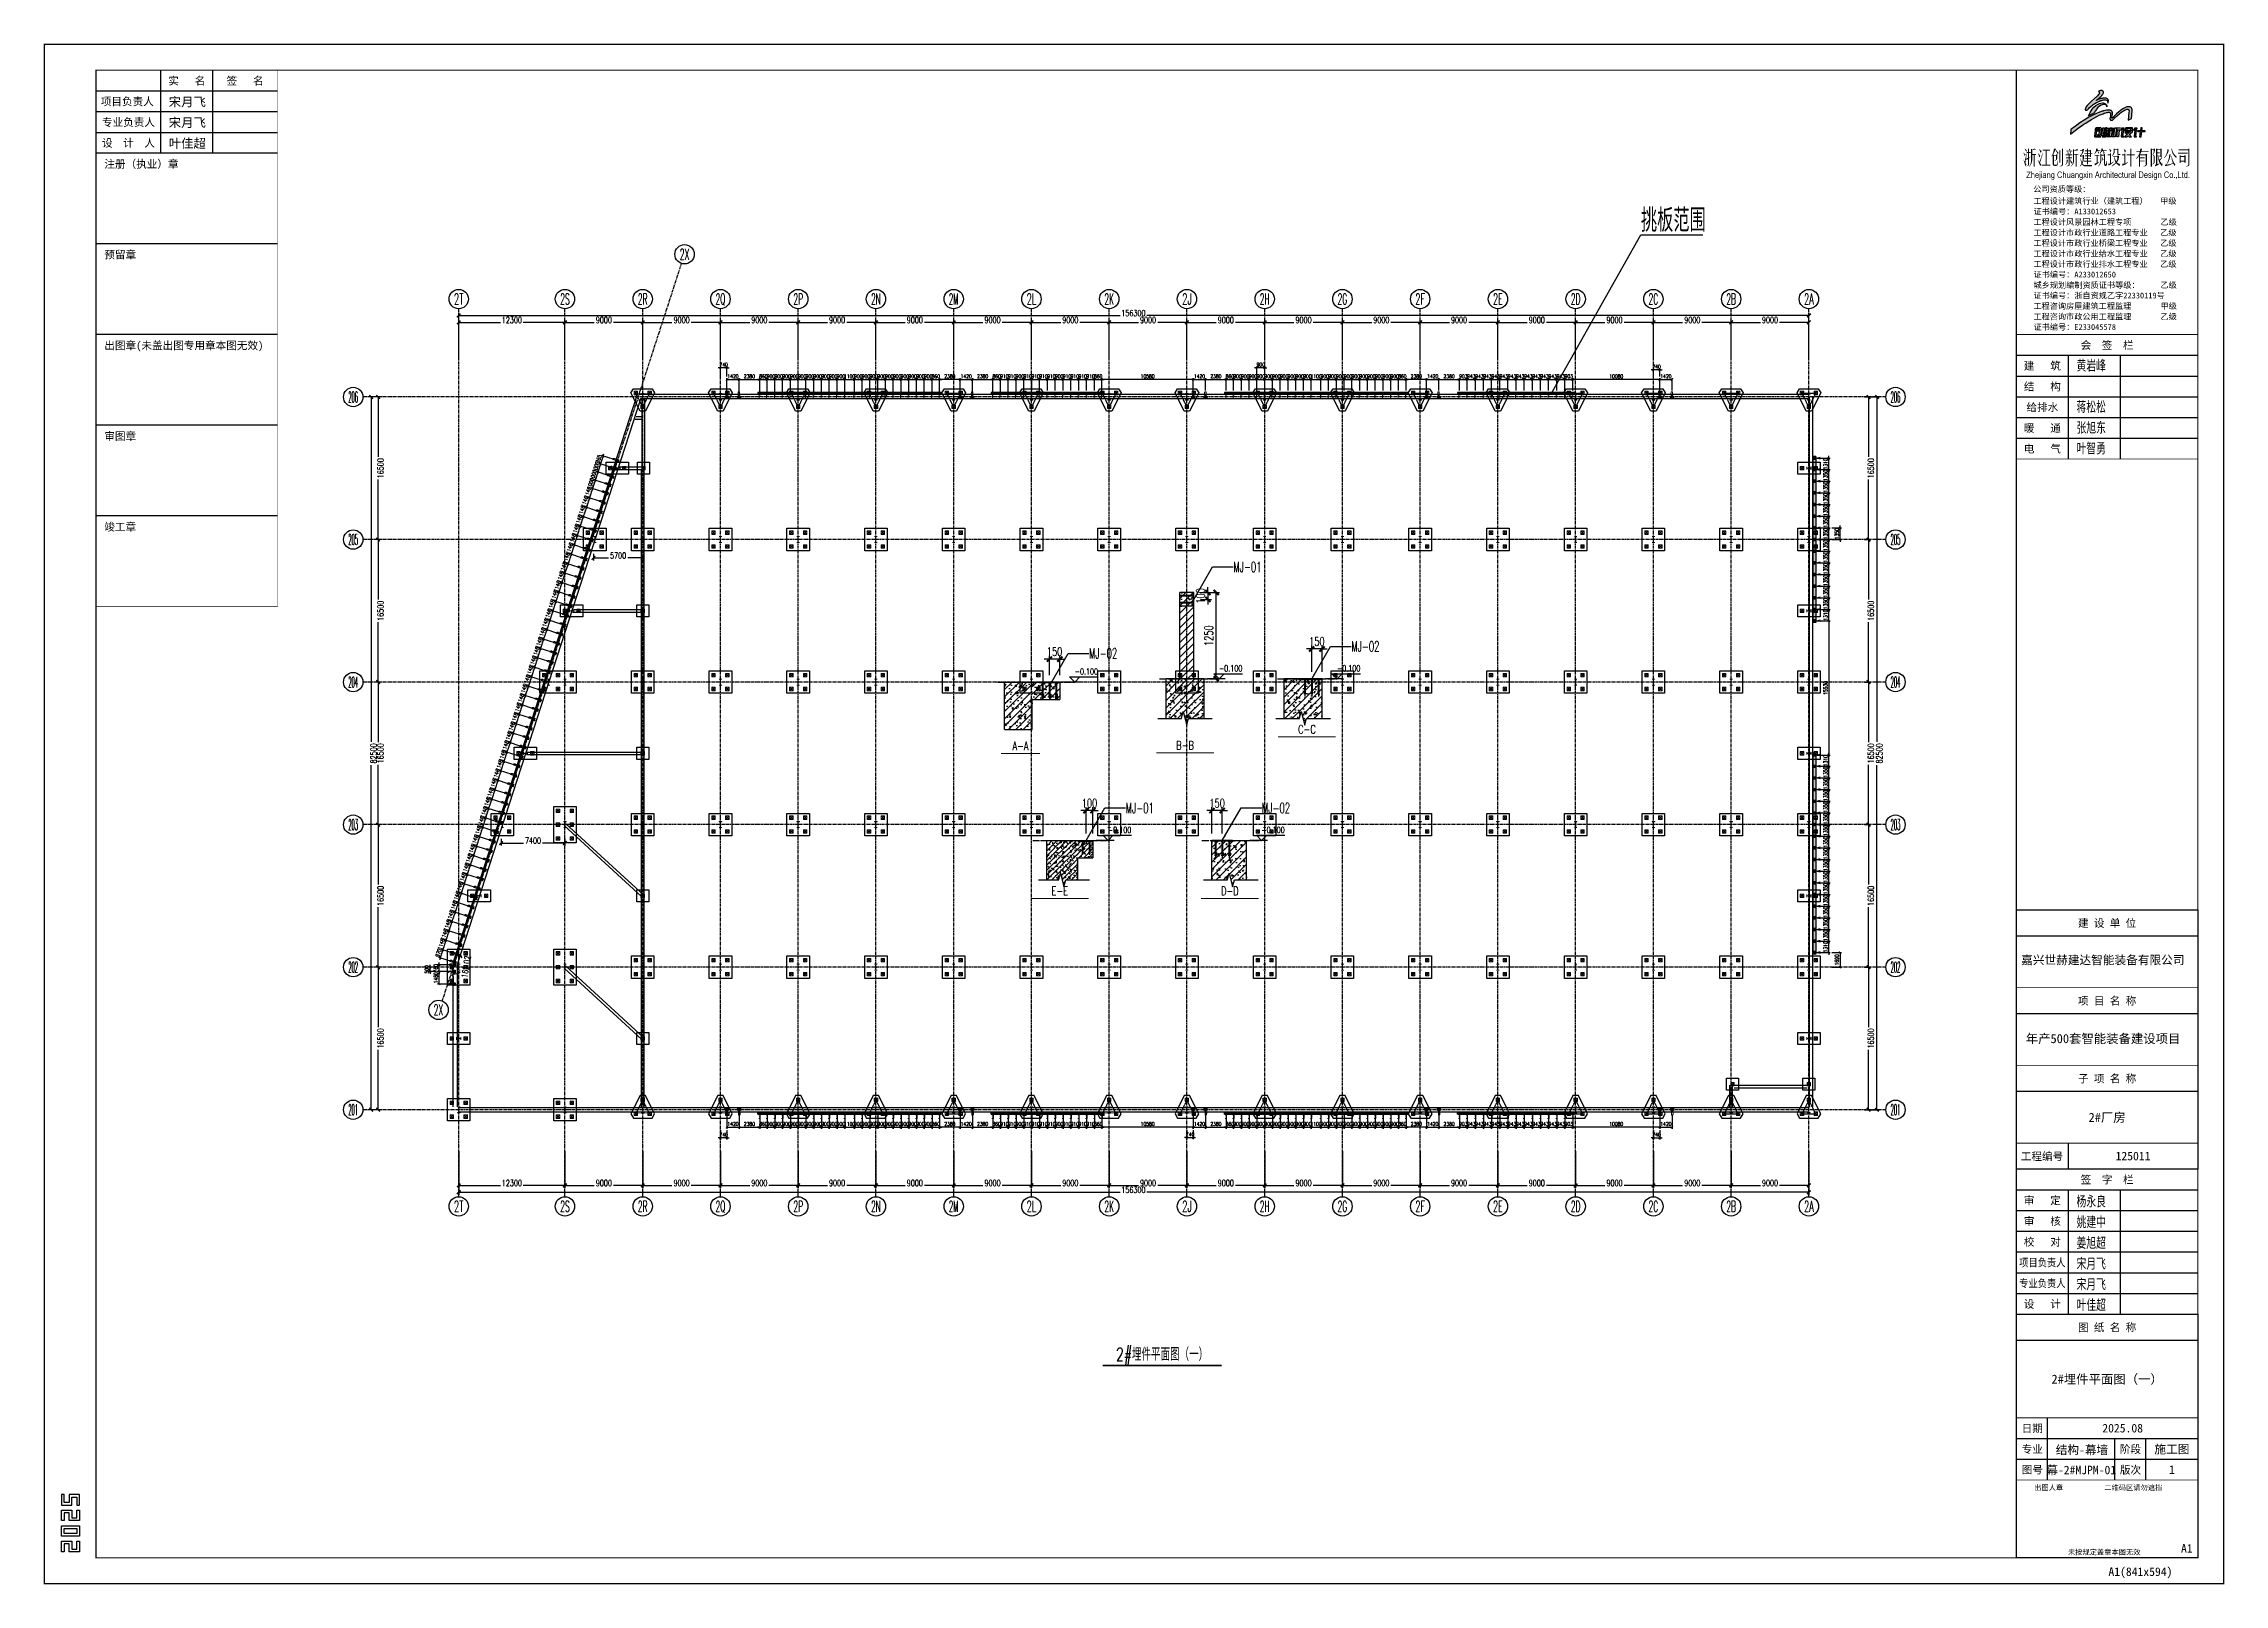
# Model space of a CAD drawing. Extents: x 782294 to 1727252, y -631030 to 17645.
# Drawn here: x 970202 to 1222652, y -452830 to -274480 of the extents above; entities that cross this region are included whole.
import ezdxf
from ezdxf.enums import TextEntityAlignment as Align

# ---------------------------------------------------------------- set-up
doc = ezdxf.new("R2010")
doc.units = 0
for name, pattern in [('CENTER', [2, 1.25, -0.25, 0.25, -0.25]), ('ZN-CENTER', [2, 1.25, -0.25, 0.25, -0.25]), ('ZN-DOTE', [2.42, 2, -0.2, 0.02, -0.2])]:
    doc.linetypes.add(name, pattern=pattern)
doc.layers.get('Defpoints').update_dxf_attribs({"color": 210})
for name, color, linetype in [('!ZN1-填充-8', 8, 'Continuous'), ('!ZN1-标注-173', 173, 'Continuous'), ('!ZN2-WALL-5', 5, 'Continuous'), ('!ZN3-铝板幕墙-3', 3, 'Continuous'), ('!ZN6-轴线-1', 1, 'ZN-CENTER'), ('0-cxFrame', 155, 'Continuous'), ('20剖面图$0$PUB_HATCH', 8, 'Continuous'), ('2钢材断面', 2, 'Continuous'), ('30预埋件', 30, 'Continuous'), ('3符号', 3, 'Continuous'), ('40钢材投影', 40, 'Continuous'), ('ALT_CEN-0-30', 1, 'CENTER'), ('DIM', 173, 'Continuous'), ('DOTE', 1, 'CENTER'), ('qianming', 155, 'Continuous'), ('S-BKL', 4, 'Continuous'), ('S-DOTE1', 140, 'CENTER'), ('S-HATCH1-W', 252, 'Continuous'), ('TEXT', 7, 'Continuous'), ('结构轮廓线', 1, 'Continuous')]:
    doc.layers.add(name, color=color, linetype=linetype)
for name, color, linetype, lineweight in [('0-cxText', 131, 'Continuous', 25), ('S-col', 2, 'Continuous', 0), ('S-zhuang', 1, 'Continuous', 0)]:
    doc.layers.add(name, color=color, linetype=linetype, lineweight=lineweight)
doc.layers.add('A-云线2', color=3, linetype='Continuous', plot=False)
doc.layers.add('疑问', color=1, linetype='Continuous', plot=False)
doc.styles.add('_TCH_AXIS', font='COMPLEX', dxfattribs={"bigfont": 'GBCBIG'})
doc.styles.add('BZHZ', font='bzxw', dxfattribs={"width": 0.8, "bigfont": 'bzhz'})
doc.styles.add('cx_biaoti', font='')
doc.styles.add('cx_tuming', font='simhei.ttf')
doc.styles.add('cx_tuqian1', font='')
doc.styles.add('DHTEXT-1', font='romans.shx', dxfattribs={"width": 0.7, "bigfont": 'chinese.shx'})
doc.styles.add('ZT审核字体', font='tssdeng.shx', dxfattribs={"bigfont": 'hztxt.shx'})
doc.styles.add('卓越符号', font='ROMANS.shx', dxfattribs={"width": 0.7, "bigfont": 'CHINESE.shx'})
doc.styles.add('图框宋体', font='', dxfattribs={"width": 0.75})
doc.styles.add('黑体', font='simhei.ttf', dxfattribs={"height": 12})
doc.styles.get('cx_biaoti').set_extended_font_data('SimSun')
doc.styles.get('cx_tuqian1').set_extended_font_data('SimSun')
doc.styles.get('图框宋体').set_extended_font_data('SimSun')
doc.dimstyles.new('ZN175', dxfattribs={"dimscale": 175, "dimtxt": 2.5, "dimasz": 1.5, "dimexe": 1, "dimexo": 2, "dimgap": 0.9, "dimtad": 1, "dimdec": 0, "dimdsep": 46, "dimtxsty": 'DHTEXT-1', "dimblk": 'ARCHTICK', "dimcen": 2.5, "dimclrd": 173, "dimclre": 173, "dimclrt": 7, "dimazin": 2, "dimtfac": 1, "dimtdec": 0, "dimtix": 1, "dimtmove": 2, "dimatfit": 3, "dimfxl": 0, "dimtolj": 1, "dimtzin": 0, "dimarcsym": 0})
doc.dimstyles.new('ZN280', dxfattribs={"dimscale": 280, "dimtxt": 2.5, "dimasz": 1.5, "dimexe": 1, "dimexo": 2, "dimgap": 0.9, "dimtad": 1, "dimdec": 0, "dimdsep": 46, "dimtxsty": 'DHTEXT-1', "dimblk": 'ARCHTICK', "dimcen": 2.5, "dimclrd": 173, "dimclre": 173, "dimclrt": 7, "dimazin": 2, "dimtfac": 1, "dimtdec": 0, "dimtix": 1, "dimtmove": 2, "dimatfit": 3, "dimfxl": 0, "dimarcsym": 0})
doc.dimstyles.new('ZN50', dxfattribs={"dimscale": 50, "dimtxt": 2.5, "dimasz": 1.5, "dimexe": 1, "dimexo": 2, "dimgap": 0.9, "dimtad": 1, "dimdec": 0, "dimdsep": 46, "dimtxsty": 'DHTEXT-1', "dimblk": 'ARCHTICK', "dimcen": 2.5, "dimclrd": 173, "dimclre": 173, "dimclrt": 7, "dimazin": 2, "dimtfac": 1, "dimtdec": 0, "dimtix": 1, "dimtmove": 2, "dimatfit": 3, "dimfxl": 0, "dimtolj": 1, "dimtzin": 12, "dimarcsym": 0})
pattern_1 = [(45, (267058.46, 255298.27), (-44.901281, 44.901281), []), (135, (267058.46, 255298.27), (-44.901281, -44.901281), [])]

# ---------------------------------------------------------------- blocks, each defined once
blk = doc.blocks.new('zjcx_lan_huiqian(Dragon)')
for p, q in [((-7000, -800), (0, -800)), ((-5000, -800), (-5000, -4800)), ((-3000, -800), (-3000, -4800)), ((-7000, -1600), (0, -1600)), ((-7000, -2400), (0, -2400)), ((-7000, -3200), (0, -3200)), ((-7000, -4000), (0, -4000))]:
    blk.add_line(p, q)
at = {"const_width": 30}
blk.add_lwpolyline([(-7000, 0), (0, 0)], dxfattribs=at)
blk.add_lwpolyline([(-7000, 0), (0, 0), (0, -4800), (-7000, -4800)], close=True, dxfattribs=at)
at = {"style": 'cx_biaoti'}
for s, p in [('会  签  栏', (-3500, -400)), ('建   筑', (-6000, -1200)), ('结   构', (-6000, -2000)), ('给排水', (-6000, -2800)), ('暖   通', (-6000, -3600)), ('电   气', (-6000, -4400))]:
    blk.add_text(s, height=300, dxfattribs=at).set_placement(p, align=Align.MIDDLE)
blk = doc.blocks.new('T-汇签(Dragon)')
at = {"layer": '0-cxFrame'}
blk.add_blockref('zjcx_lan_huiqian(Dragon)', (0, 0), dxfattribs=at)
at = {"layer": 'qianming', "style": 'BZHZ', "width": 0.8}
for s, p in [('黄岩峰', (-4113, -1180)), ('蒋松松', (-4113, -2780)), ('张旭东', (-4113, -3580)), ('叶智勇', (-4113, -4380))]:
    blk.add_text(s, height=450, dxfattribs=at).set_placement(p, align=Align.MIDDLE)
blk = doc.blocks.new('zjcx_logo(Dragon)')
h = blk.add_hatch(color=186)
h.dxf.hatch_style = 1
h.set_gradient(color1=(41, 22, 111), color2=(223, 33, 33), tint=1)
h.paths.add_polyline_path([(-1404, -619), (-1417, -787), (-1287, -689), (-1064, -520), (-959, -449), (-898, -408), (-824, -360), (-732, -300), (-599, -219), (-513, -170), (-403, -111), (-304, -62), (-225, -27), (-197, -14), (-154, 2), (-117, 16), (-91, 25), (-29, 43), (19, 53), (36, 55), (58, 56), (78, 54), (90, 53), (100, 49), (110, 44), (119, 36), (125, 28), (130, 18), (133, 7), (134, -3), (125, -83), (119, -131), (110, -192), (110, -205), (112, -214), (115, -223), (120, -231), (126, -238), (134, -244), (142, -249), (153, -252), (165, -253), (176, -253), (187, -250), (198, -246), (202, -243), (210, -238), (221, -231), (236, -220), (267, -190), (303, -155), (316, -143), (351, -110), (382, -81), (409, -57), (425, -43), (461, -12), (495, 15), (499, 19), (503, 23), (518, 34), (556, 63), (572, 76), (597, 92), (634, 116), (693, 149), (732, 164), (769, 173), (784, 174), (801, 173), (816, 167), (825, 161), (832, 154), (833, 153), (833, 153), (833, 153), (833, 152), (833, 152), (833, 152), (834, 152), (834, 152), (834, 152), (834, 152), (834, 152), (836, 149), (836, 148), (836, 148), (836, 148), (836, 148), (836, 148), (836, 148), (836, 148), (836, 148), (836, 148), (836, 148), (836, 148), (836, 148), (836, 148), (836, 148), (836, 148), (836, 148), (836, 148), (836, 148), (836, 148), (836, 148), (836, 148), (836, 148), (836, 148), (836, 148), (836, 148), (836, 148), (836, 148), (836, 148), (836, 148), (836, 148), (836, 148), (836, 148), (836, 148), (837, 146), (838, 145), (843, 135), (845, 125), (846, 115), (847, 97), (843, 51), (818, -247), (947, -187), (969, 117), (965, 165), (960, 186), (950, 206), (938, 224), (923, 239), (906, 252), (886, 262), (865, 268), (841, 272), (815, 272), (790, 270), (766, 264), (730, 252), (681, 230), (632, 204), (572, 164), (501, 111), (434, 55), (367, -6), (310, -62), (264, -108), (228, -146), (216, -158), (212, -162), (209, -164), (205, -166), (200, -168), (196, -168), (191, -168), (187, -167), (183, -165), (179, -162), (178, -160), (177, -157), (176, -155), (176, -152), (177, -147), (189, -90), (203, -18), (205, 16), (203, 49), (198, 66), (190, 83), (179, 97), (166, 110), (151, 120), (134, 127), (116, 131), (76, 136), (35, 137), (-5, 134), (-17, 132), (-18, 132), (-19, 132), (-20, 132), (-20, 132), (-20, 132), (-21, 132), (-79, 123), (-124, 113), (-142, 109), (-145, 108), (-146, 107), (-157, 105), (-175, 100), (-195, 94), (-288, 63), (-410, 12), (-556, -58), (-700, -135), (-882, -245), (-1049, -355), (-1175, -444), (-1234, -488), (-1299, -536), (-1360, -584), (-1398, -614)])
h.paths.add_polyline_path([(-712, -82), (-650, 50), (-573, 176), (-507, 252), (-431, 319), (-346, 375), (-294, 398), (-239, 412), (-183, 419), (-152, 418), (-120, 412), (-91, 400), (-64, 383), (-44, 364), (-29, 343), (-17, 319), (-9, 293), (-5, 267), (-14, 290), (-26, 311), (-43, 329), (-63, 344), (-81, 353), (-100, 358), (-120, 360), (-140, 359), (-188, 349), (-232, 330), (-297, 288), (-356, 237), (-404, 182), (-426, 154), (-449, 114), (-468, 80), (-489, 37)])
edge = h.paths.add_edge_path()
edge.add_line((-433, 632), (-455, 612))
edge.add_line((-455, 612), (-481, 589))
edge.add_line((-481, 589), (-598, 484))
edge.add_line((-598, 484), (-666, 424))
edge.add_line((-666, 424), (-728, 360))
edge.add_line((-728, 360), (-766, 320))
edge.add_line((-766, 320), (-807, 265))
edge.add_line((-807, 265), (-837, 203))
edge.add_line((-837, 203), (-840, 192))
edge.add_line((-840, 192), (-844, 172))
edge.add_line((-844, 172), (-844, 163))
edge.add_line((-844, 163), (-842, 155))
edge.add_line((-842, 155), (-838, 146))
edge.add_line((-838, 146), (-834, 141))
edge.add_line((-834, 141), (-828, 137))
edge.add_line((-828, 137), (-821, 134))
edge.add_line((-821, 134), (-814, 133))
edge.add_line((-814, 133), (-807, 133))
edge.add_line((-807, 133), (-800, 134))
edge.add_line((-800, 134), (-783, 142))
edge.add_line((-783, 142), (-768, 151))
edge.add_line((-768, 151), (-765, 153))
edge.add_line((-765, 153), (-763, 154))
edge.add_line((-763, 154), (-761, 156))
edge.add_line((-761, 156), (-756, 160))
edge.add_line((-756, 160), (-749, 166))
edge.add_line((-749, 166), (-747, 168))
edge.add_line((-747, 168), (-723, 190))
edge.add_line((-723, 190), (-674, 236))
edge.add_line((-674, 236), (-628, 278))
edge.add_line((-628, 278), (-598, 304))
edge.add_line((-598, 304), (-568, 326))
edge.add_line((-568, 326), (-534, 351))
edge.add_line((-534, 351), (-476, 390))
edge.add_line((-476, 390), (-408, 428))
edge.add_line((-408, 428), (-400, 433))
edge.add_line((-400, 433), (-346, 461))
edge.add_line((-346, 461), (-335, 466))
edge.add_line((-335, 466), (-290, 486))
edge.add_line((-290, 486), (-275, 492))
edge.add_line((-275, 492), (-259, 498))
edge.add_line((-259, 498), (-243, 504))
edge.add_line((-243, 504), (-210, 514))
edge.add_line((-210, 514), (-192, 519))
edge.add_line((-192, 519), (-168, 524))
edge.add_line((-168, 524), (-143, 530))
edge.add_line((-143, 530), (-100, 535))
edge.add_line((-100, 535), (-65, 533))
edge.add_line((-65, 533), (-30, 525))
edge.add_line((-30, 525), (-15, 517))
edge.add_line((-15, 517), (0, 506))
edge.add_line((0, 506), (12, 493))
edge.add_line((12, 493), (21, 477))
edge.add_line((21, 477), (27, 461))
edge.add_line((27, 461), (30, 442))
edge.add_line((30, 442), (29, 425))
edge.add_line((29, 425), (25, 407))
edge.add_line((25, 407), (32, 424))
edge.add_line((32, 424), (36, 434))
edge.add_line((36, 434), (42, 457))
edge.add_line((42, 457), (45, 468))
edge.add_line((45, 468), (49, 488))
edge.add_line((49, 488), (49, 507))
edge.add_line((49, 507), (46, 525))
edge.add_line((46, 525), (40, 543))
edge.add_line((40, 543), (31, 558))
edge.add_line((31, 558), (13, 575))
edge.add_line((13, 575), (-8, 588))
edge.add_line((-8, 588), (-31, 596))
edge.add_line((-31, 596), (-55, 600))
edge.add_line((-55, 600), (-96, 604))
edge.add_line((-96, 604), (-133, 602))
edge.add_line((-133, 602), (-160, 599))
edge.add_line((-160, 599), (-196, 593))
edge.add_line((-196, 593), (-237, 584))
edge.add_line((-237, 584), (-262, 576))
edge.add_line((-262, 576), (-288, 569))
edge.add_line((-288, 569), (-293, 567))
edge.add_line((-293, 567), (-299, 565))
edge.add_line((-299, 565), (-300, 564))
edge.add_line((-300, 564), (-301, 564))
edge.add_line((-301, 564), (-302, 564))
edge.add_line((-302, 564), (-303, 563))
edge.add_line((-303, 563), (-304, 563))
edge.add_line((-304, 563), (-305, 563))
edge.add_line((-305, 563), (-306, 562))
edge.add_line((-306, 562), (-307, 562))
edge.add_line((-307, 562), (-353, 545))
edge.add_line((-353, 545), (-407, 515))
edge.add_line((-407, 515), (-409, 514))
edge.add_line((-409, 514), (-408, 514))
edge.add_line((-408, 514), (-405, 517))
edge.add_line((-405, 517), (-402, 521))
edge.add_line((-402, 521), (-397, 525))
edge.add_line((-397, 525), (-392, 530))
edge.add_line((-392, 530), (-387, 535))
edge.add_line((-387, 535), (-381, 540))
edge.add_line((-381, 540), (-365, 553))
edge.add_line((-365, 553), (-347, 568))
edge.add_line((-347, 568), (-342, 572))
edge.add_line((-342, 572), (-330, 582))
edge.add_line((-330, 582), (-328, 585))
edge.add_line((-328, 585), (-324, 587))
edge.add_line((-324, 587), (-314, 597))
edge.add_line((-314, 597), (-279, 629))
edge.add_line((-279, 629), (-266, 641))
edge.add_line((-266, 641), (-254, 653))
edge.add_line((-254, 653), (-237, 669))
edge.add_line((-237, 669), (-216, 693))
edge.add_line((-216, 693), (-208, 702))
edge.add_line((-208, 702), (-204, 706))
edge.add_line((-204, 706), (-200, 711))
edge.add_line((-200, 711), (-191, 721))
edge.add_line((-191, 721), (-187, 727))
edge.add_line((-187, 727), (-184, 731))
edge.add_line((-184, 731), (-183, 733))
edge.add_line((-183, 733), (-178, 741))
edge.add_line((-178, 741), (-167, 755))
edge.add_line((-167, 755), (-153, 782))
edge.add_line((-153, 782), (-143, 812))
edge.add_line((-143, 812), (-143, 824))
edge.add_line((-143, 824), (-143, 826))
edge.add_line((-143, 826), (-145, 840))
edge.add_line((-145, 840), (-150, 853))
edge.add_line((-150, 853), (-158, 865))
edge.add_line((-158, 865), (-167, 876))
edge.add_line((-167, 876), (-178, 885))
edge.add_line((-178, 885), (-191, 891))
edge.add_line((-191, 891), (-213, 897))
edge.add_line((-213, 897), (-236, 899))
edge.add_line((-236, 899), (-259, 896))
edge.add_line((-259, 896), (-281, 889))
edge.add_line((-281, 889), (-300, 878))
edge.add_line((-300, 878), (-316, 864))
edge.add_line((-316, 864), (-331, 847))
edge.add_arc((-322, 816), 32.5, -21.48581, 105.47079, ccw=False)
edge.add_line((-292, 804), (-299, 785))
edge.add_line((-299, 785), (-315, 761))
edge.add_line((-315, 761), (-326, 745))
edge.add_line((-326, 745), (-342, 725))
edge.add_line((-342, 725), (-370, 695))
edge.add_line((-370, 695), (-393, 670))
edge.add_line((-393, 670), (-419, 645))
edge.add_line((-419, 645), (-433, 632))
h = blk.add_hatch(color=186)
h.dxf.hatch_style = 1
h.set_gradient(color1=(41, 22, 111), color2=(223, 33, 33), tint=1)
edge = h.paths.add_edge_path()
edge.add_line((-372, -565), (-315, -565))
edge.add_arc((-314, -577), 11.4, 18.89554, 94.3928, ccw=False)
edge.add_line((-303, -573), (-294, -620))
edge.add_line((-294, -620), (-290, -626))
edge.add_line((-290, -626), (-220, -626))
edge.add_arc((-224, -618), 9.49, 295.11011, 372.93383)
edge.add_line((-214, -615), (-222, -572))
edge.add_arc((-256, -574), 34.6, 4.17607, 68.3146)
edge.add_line((-244, -542), (-415, -542))
edge.add_arc((-399, -587), 47.9, 108.85314, 147.56181)
edge.add_line((-440, -562), (-469, -626))
edge.add_line((-469, -626), (-410, -626))
edge.add_line((-410, -626), (-387, -578))
edge.add_arc((-362, -592), 28.7, 111.26087, 151.54855, ccw=False)
edge = h.paths.add_edge_path()
edge.add_line((-470, -897), (-250, -897))
edge.add_line((-250, -897), (-248, -898))
edge.add_line((-248, -898), (-251, -883))
edge.add_line((-251, -883), (-413, -880))
edge.add_arc((-410, -866), 15, 169.35312, 256.08138, ccw=False)
edge.add_line((-424, -863), (-397, -657))
edge.add_line((-397, -657), (-389, -656))
edge.add_line((-389, -656), (-388, -655))
edge.add_line((-388, -655), (-313, -655))
edge.add_line((-313, -655), (-306, -658))
edge.add_arc((-311, -663), 7.51, -26.96741, 47.97447, ccw=False)
edge.add_line((-304, -667), (-321, -791))
edge.add_arc((-341, -791), 20.6, -81.28941, 0.26939, ccw=False)
edge.add_line((-338, -811), (-369, -813))
edge.add_line((-369, -813), (-376, -814))
edge.add_line((-376, -814), (-377, -827))
edge.add_arc((-361, -818), 18.3, 211.08496, 248.62588)
edge.add_line((-368, -835), (-292, -835))
edge.add_line((-292, -835), (-277, -832))
edge.add_arc((-290, -784), 50, 285.32037, 358.76459)
edge.add_line((-240, -785), (-221, -647))
edge.add_arc((-233, -648), 11.5, 3.51941, 31.54666)
edge.add_line((-223, -642), (-232, -640))
edge.add_line((-232, -640), (-449, -640))
edge.add_line((-449, -640), (-459, -643))
edge.add_line((-459, -643), (-488, -861))
edge.add_arc((-452, -866), 36.4, 172.51878, 238.5972)
edge = h.paths.add_edge_path()
edge.add_arc((-139, -559), 28, -5.27218, 20.95173, ccw=False)
edge.add_line((-112, -562), (-150, -847))
edge.add_line((-150, -847), (-160, -850))
edge.add_line((-160, -850), (-199, -850))
edge.add_arc((-196, -838), 12.1, 157.53823, 259.66789, ccw=False)
edge.add_line((-208, -833), (-169, -548))
edge.add_line((-169, -548), (-161, -545))
edge.add_line((-161, -545), (-119, -545))
edge.add_arc((-119, -552), 6.79, 24.25811, 86.73561, ccw=False)
edge = h.paths.add_edge_path()
edge.add_line((-194, -898), (-68, -898))
edge.add_line((-68, -898), (-62, -895))
edge.add_arc((-109, -838), 73.5, 309.69803, 351.80871)
edge.add_line((-36, -849), (4, -545))
edge.add_arc((-1, -544), 4.63, 347.67082, 409.41767)
edge.add_arc((-9, -558), 20.6, 56.68372, 79.18321)
edge.add_line((-5, -538), (-52, -538))
edge.add_arc((-51, -554), 16.4, 91.33263, 127.03986)
edge.add_arc((-58, -544), 4.85, 133.80873, 168.49542)
edge.add_line((-63, -543), (-103, -854))
edge.add_arc((-129, -854), 25.6, 303.0211, 359.8084, ccw=False)
edge.add_line((-115, -875), (-128, -879))
edge.add_line((-128, -879), (-193, -880))
edge.add_arc((-180, -890), 16.3, 142.79141, 207.15487)
edge = h.paths.add_edge_path()
edge.add_line((123, -557), (128, -541))
edge.add_line((128, -541), (137, -538))
edge.add_line((137, -538), (187, -538))
edge.add_arc((183, -552), 14.7, -28.0414, 74.43788, ccw=False)
edge.add_line((196, -559), (269, -562))
edge.add_arc((254, -570), 17.2, -7.1686, 26.38917, ccw=False)
edge.add_line((271, -572), (268, -579))
edge.add_line((268, -579), (266, -581))
edge.add_line((266, -581), (256, -581))
edge.add_line((256, -581), (254, -580))
edge.add_line((254, -580), (112, -581))
edge.add_line((112, -581), (110, -580))
edge.add_line((110, -580), (53, -580))
edge.add_line((53, -580), (52, -581))
edge.add_line((52, -581), (44, -581))
edge.add_line((44, -581), (43, -575))
edge.add_line((43, -575), (45, -563))
edge.add_line((45, -563), (115, -559))
edge.add_line((115, -559), (123, -557))
edge = h.paths.add_edge_path()
edge.add_arc((58, -751), 5.69, 2.93572, 38.52856, ccw=False)
edge.add_line((64, -751), (38, -896))
edge.add_line((38, -896), (38, -898))
edge.add_line((38, -898), (1, -898))
edge.add_line((1, -898), (-5, -898))
edge.add_arc((-50, -872), 51.3, 330.03006, 356.64264)
edge.add_line((2, -875), (25, -747))
edge.add_line((25, -747), (31, -745))
edge.add_line((31, -745), (58, -745))
edge.add_arc((53, -760), 15.8, 50.02603, 70.05817, ccw=False)
edge = h.paths.add_edge_path()
edge.add_line((55, -592), (62, -592))
edge.add_line((62, -592), (64, -593))
edge.add_line((64, -593), (101, -593))
edge.add_line((101, -593), (103, -592))
edge.add_line((103, -592), (110, -592))
edge.add_line((110, -592), (111, -598))
edge.add_line((111, -598), (113, -625))
edge.add_line((113, -625), (115, -638))
edge.add_line((115, -638), (176, -638))
edge.add_line((176, -638), (191, -592))
edge.add_line((191, -592), (200, -592))
edge.add_line((200, -592), (202, -593))
edge.add_line((202, -593), (248, -593))
edge.add_line((248, -593), (250, -592))
edge.add_line((250, -592), (255, -592))
edge.add_line((255, -592), (255, -595))
edge.add_line((255, -595), (246, -624))
edge.add_arc((256, -631), 11.5, 145.89681, 210.54086)
edge.add_arc((241, -691), 54.6, 66.73558, 84.76006, ccw=False)
edge.add_line((262, -641), (265, -647))
edge.add_arc((256, -649), 9.23, -85.53143, 13.00027, ccw=False)
edge.add_line((257, -658), (190, -660))
edge.add_line((190, -660), (186, -661))
edge.add_line((186, -661), (179, -697))
edge.add_arc((185, -696), 5.99, 186.91758, 264.62619)
edge.add_line((185, -702), (247, -703))
edge.add_arc((244, -714), 10.7, -46.02948, 74.10965, ccw=False)
edge.add_line((251, -721), (176, -724))
edge.add_line((176, -724), (159, -856))
edge.add_arc((103, -853), 56.4, 306.87915, 356.89777, ccw=False)
edge.add_line((137, -898), (56, -898))
edge.add_line((56, -898), (62, -878))
edge.add_line((62, -878), (64, -875))
edge.add_line((64, -875), (68, -873))
edge.add_line((68, -873), (77, -871))
edge.add_arc((78, -862), 9.14, 264.56776, 365.34397)
edge.add_line((87, -862), (104, -737))
edge.add_arc((94, -733), 10.7, 338.74451, 444.00887)
edge.add_line((96, -723), (25, -721))
edge.add_arc((34, -713), 12.2, 144.53162, 222.72258, ccw=False)
edge.add_arc((31, -714), 11.1, 84.06289, 130.83249, ccw=False)
edge.add_line((32, -703), (101, -702))
edge.add_line((101, -702), (107, -700))
edge.add_line((107, -700), (108, -700))
edge.add_line((108, -700), (113, -668))
edge.add_arc((107, -667), 7.02, 352.00278, 443.61958)
edge.add_line((107, -660), (37, -658))
edge.add_line((37, -658), (31, -656))
edge.add_arc((38, -649), 10.4, 80.08641, 222.41124, ccw=False)
edge.add_line((40, -639), (53, -638))
edge.add_line((53, -638), (53, -593))
edge.add_line((53, -593), (55, -593))
edge.add_line((55, -593), (55, -592))
edge = h.paths.add_edge_path()
edge.add_arc((228, -755), 10.9, -17.78151, 70.61556, ccw=False)
edge.add_line((239, -758), (228, -882))
edge.add_arc((273, -888), 45.2, 172.96333, 192.65476)
edge.add_line((229, -898), (178, -898))
edge.add_arc((127, -876), 54.9, 336.98391, 358.70886)
edge.add_line((182, -877), (194, -749))
edge.add_line((194, -749), (194, -747))
edge.add_line((194, -747), (200, -745))
edge.add_line((200, -745), (232, -745))
edge = h.paths.add_edge_path()
edge.add_line((503, -561), (496, -562))
edge.add_line((496, -562), (368, -564))
edge.add_arc((370, -571), 7.29, 105.68479, 178.6651)
edge.add_line((363, -571), (358, -616))
edge.add_line((358, -616), (358, -620))
edge.add_arc((361, -620), 2.85, 189.50087, 274.16637)
edge.add_line((361, -622), (490, -624))
edge.add_line((490, -624), (495, -626))
edge.add_arc((483, -634), 14.3, -39.41692, 35.58773, ccw=False)
edge.add_line((494, -643), (469, -648))
edge.add_line((469, -648), (434, -898))
edge.add_line((434, -898), (377, -898))
edge.add_arc((381, -894), 4.94, 183.46145, 225.75062, ccw=False)
edge.add_line((376, -894), (407, -653))
edge.add_arc((399, -653), 7.96, 2.1679, 44.2283)
edge.add_line((405, -648), (403, -646))
edge.add_line((403, -646), (358, -646))
edge.add_arc((362, -656), 11.3, 112.7163, 146.72014)
edge.add_line((353, -650), (320, -863))
edge.add_arc((237, -848), 84.4, 323.85528, 349.57772, ccw=False)
edge.add_line((305, -898), (239, -898))
edge.add_line((239, -898), (245, -877))
edge.add_line((245, -877), (246, -874))
edge.add_arc((256, -885), 15, 97.81362, 133.86818, ccw=False)
edge.add_line((254, -870), (300, -546))
edge.add_arc((309, -554), 12.1, 90.94326, 137.95811, ccw=False)
edge.add_line((309, -542), (497, -542))
edge.add_arc((495, -553), 11.3, -43.69979, 78.83388, ccw=False)
edge = h.paths.add_edge_path()
edge.add_line((649, -544), (651, -578))
edge.add_arc((640, -580), 11.7, -74.28193, 11.70387, ccw=False)
edge.add_line((643, -592), (580, -591))
edge.add_arc((581, -581), 10.1, 232.28685, 262.06195, ccw=False)
edge.add_arc((578, -585), 5.08, 189.86821, 228.06029, ccw=False)
edge.add_line((573, -586), (570, -554))
edge.add_arc((591, -554), 20.3, 128.18902, 179.8773, ccw=False)
edge.add_line((578, -538), (642, -538))
edge.add_arc((641, -547), 9.1, 19.52522, 83.24008, ccw=False)
edge = h.paths.add_edge_path()
edge.add_line((534, -628), (565, -630))
edge.add_arc((561, -639), 9.9, 14.99273, 68.78885, ccw=False)
edge.add_line((571, -637), (541, -863))
edge.add_line((541, -863), (541, -886))
edge.add_line((541, -886), (550, -898))
edge.add_line((550, -898), (641, -898))
edge.add_line((641, -898), (641, -884))
edge.add_arc((634, -883), 7.15, 350.15546, 442.57553)
edge.add_line((635, -876), (610, -875))
edge.add_line((610, -875), (608, -868))
edge.add_line((608, -868), (641, -623))
edge.add_arc((631, -618), 10.8, 331.57994, 426.36661)
edge.add_line((635, -608), (535, -608))
edge.add_line((535, -608), (526, -614))
edge.add_arc((536, -618), 10.6, 159.68796, 260.66864)
edge = h.paths.add_edge_path()
edge.add_arc((693, -601), 15.8, -85.86686, 11.69545, ccw=False)
edge.add_arc((695, -623), 6.69, 101.3793, 192.92077)
edge.add_arc((615, -625), 73.2, -11.18403, 0.554, ccw=False)
edge.add_arc((698, -637), 10.9, 194.31907, 249.68762)
edge.add_line((694, -647), (728, -647))
edge.add_arc((725, -603), 44.5, 273.23858, 353.69691)
edge.add_line((770, -607), (772, -587))
edge.add_line((772, -587), (776, -566))
edge.add_line((776, -566), (908, -566))
edge.add_line((908, -566), (910, -574))
edge.add_line((910, -574), (905, -620))
edge.add_arc((959, -606), 55.9, 194.85061, 207.61208)
edge.add_line((910, -632), (912, -635))
edge.add_arc((954, -581), 68.1, 232.01246, 255.28682)
edge.add_line((937, -647), (979, -647))
edge.add_arc((978, -635), 12.3, 273.58089, 308.49109)
edge.add_arc((965, -631), 25.2, 327.87798, 381.88684)
edge.add_arc((973, -630), 17.2, 28.11813, 70.13193)
edge.add_arc((1049, -599), 71.8, 164.51198, 191.90234, ccw=False)
edge.add_line((980, -580), (983, -557))
edge.add_line((983, -557), (982, -550))
edge.add_line((982, -550), (979, -544))
edge.add_line((979, -544), (721, -544))
edge.add_arc((725, -554), 10.6, 109.95804, 166.92412)
edge.add_line((714, -551), (708, -598))
edge = h.paths.add_edge_path()
edge.add_line((1146, -544), (1148, -578))
edge.add_arc((1137, -581), 11.7, -74.28193, 11.70387, ccw=False)
edge.add_line((1140, -592), (1077, -591))
edge.add_arc((1078, -581), 10.1, 232.28685, 262.06195, ccw=False)
edge.add_arc((1075, -585), 5.08, 189.86821, 228.06029, ccw=False)
edge.add_line((1070, -586), (1067, -554))
edge.add_arc((1088, -554), 20.3, 128.18902, 179.8773, ccw=False)
edge.add_line((1075, -538), (1139, -538))
edge.add_arc((1137, -547), 9.1, 19.52522, 83.24008, ccw=False)
edge = h.paths.add_edge_path()
edge.add_line((1031, -629), (1062, -630))
edge.add_arc((1058, -640), 9.9, 14.99273, 68.78885, ccw=False)
edge.add_line((1068, -637), (1038, -863))
edge.add_line((1038, -863), (1038, -886))
edge.add_line((1038, -886), (1047, -898))
edge.add_line((1047, -898), (1138, -898))
edge.add_line((1138, -898), (1138, -885))
edge.add_arc((1131, -883), 7.15, 350.15546, 442.57553)
edge.add_line((1132, -876), (1107, -876))
edge.add_line((1107, -876), (1105, -868))
edge.add_line((1105, -868), (1137, -624))
edge.add_arc((1128, -618), 10.8, 331.57994, 426.36661)
edge.add_line((1132, -609), (1032, -609))
edge.add_line((1032, -609), (1023, -615))
edge.add_arc((1033, -618), 10.6, 159.68796, 260.66864)
edge = h.paths.add_edge_path()
edge.add_line((1181, -682), (1274, -684))
edge.add_arc((1268, -691), 9.1, 10.6545, 49.67894, ccw=False)
edge.add_line((1277, -689), (1250, -895))
edge.add_line((1250, -895), (1252, -896))
edge.add_line((1252, -896), (1252, -898))
edge.add_line((1252, -898), (1312, -898))
edge.add_line((1312, -898), (1313, -892))
edge.add_line((1313, -892), (1340, -689))
edge.add_line((1340, -689), (1341, -685))
edge.add_line((1341, -685), (1464, -684))
edge.add_arc((1447, -671), 21.2, 322.14414, 390.61106)
edge.add_line((1465, -661), (1352, -661))
edge.add_line((1352, -661), (1343, -655))
edge.add_line((1343, -655), (1358, -550))
edge.add_arc((1349, -548), 8.68, 346.76013, 438.30399)
edge.add_line((1351, -539), (1304, -539))
edge.add_arc((1305, -546), 6.98, 97.51297, 154.6127)
edge.add_line((1299, -543), (1285, -647))
edge.add_arc((1270, -645), 14.6, 274.64509, 354.62105, ccw=False)
edge.add_line((1271, -660), (1180, -661))
edge.add_arc((1182, -672), 10.8, 104.43576, 265.29365)
edge = h.paths.add_edge_path()
edge.add_arc((875, -684), 106, 357.44715, 369.99523)
edge.add_arc((973, -667), 6.36, 14.46934, 89.99572)
edge.add_line((973, -661), (694, -661))
edge.add_line((694, -661), (687, -663))
edge.add_line((687, -663), (685, -667))
edge.add_line((685, -667), (686, -680))
edge.add_line((686, -680), (902, -680))
edge.add_arc((903, -683), 3.29, 32.90594, 94.76591, ccw=False)
edge.add_line((905, -682), (893, -694))
edge.add_line((893, -694), (825, -750))
edge.add_line((825, -750), (816, -758))
edge.add_line((816, -758), (808, -752))
edge.add_line((808, -752), (767, -711))
edge.add_line((767, -711), (760, -710))
edge.add_line((760, -710), (695, -708))
edge.add_line((695, -708), (690, -708))
edge.add_line((690, -708), (683, -709))
edge.add_line((683, -709), (768, -795))
edge.add_arc((765, -801), 7, -76.02363, 62.4248, ccw=False)
edge.add_line((766, -808), (666, -898))
edge.add_line((666, -898), (752, -897))
edge.add_line((752, -897), (809, -847))
edge.add_line((809, -847), (847, -887))
edge.add_arc((820, -919), 41.8, 31.51695, 49.64377, ccw=False)
edge.add_line((856, -897), (941, -898))
edge.add_line((941, -898), (854, -803))
edge.add_line((854, -803), (971, -707))
edge.add_line((971, -707), (980, -689))
edge = h.paths.add_edge_path(flags=17)
edge.add_line((816, -757), (817, -757))
edge.add_arc((947, -683), 33.5, 314.94454, 350.31038)
blk.add_line((816, -757), (817, -757))
for points in [[(-433, 632), (-455, 612), (-481, 589), (-598, 484), (-666, 424), (-728, 360), (-766, 320), (-807, 265), (-837, 203), (-840, 192), (-844, 172), (-844, 163), (-842, 155), (-838, 146), (-834, 141), (-828, 137), (-821, 134), (-814, 133), (-807, 133), (-800, 134), (-783, 142), (-768, 151), (-765, 153), (-763, 154), (-761, 156), (-756, 160), (-749, 166), (-747, 168), (-723, 190), (-674, 236), (-628, 278), (-598, 304), (-568, 326), (-534, 351), (-476, 390), (-408, 428), (-400, 433), (-346, 461), (-335, 466), (-290, 486), (-275, 492), (-259, 498), (-243, 504), (-210, 514), (-192, 519), (-168, 524), (-143, 530), (-100, 535), (-65, 533), (-30, 525), (-15, 517), (0, 506), (12, 493), (21, 477), (27, 461), (30, 442), (29, 425), (25, 407), (32, 424), (36, 434), (42, 457), (45, 468), (49, 488), (49, 507), (46, 525), (40, 543), (31, 558), (13, 575), (-8, 588), (-31, 596), (-55, 600), (-96, 604), (-133, 602), (-160, 599), (-196, 593), (-237, 584), (-262, 576), (-288, 569), (-293, 567), (-299, 565), (-300, 564), (-301, 564), (-302, 564), (-303, 563), (-304, 563), (-305, 563), (-306, 562), (-307, 562), (-353, 545), (-407, 515), (-409, 514), (-408, 514), (-405, 517), (-402, 521), (-397, 525), (-392, 530), (-387, 535), (-381, 540), (-365, 553), (-347, 568), (-342, 572), (-330, 582), (-328, 585), (-324, 587), (-314, 597), (-279, 629), (-266, 641), (-254, 653), (-237, 669), (-216, 693), (-208, 702), (-204, 706), (-200, 711), (-191, 721), (-187, 727), (-184, 731), (-183, 733), (-178, 741), (-167, 755), (-153, 782), (-143, 812), (-143, 824), (-143, 826), (-145, 840), (-150, 853), (-158, 865), (-167, 876), (-178, 885), (-191, 891), (-213, 897), (-236, 899), (-259, 896), (-281, 889), (-300, 878), (-316, 864), (-331, 847)], [(-433, 632), (-455, 612), (-481, 589), (-598, 484), (-666, 424), (-728, 360), (-766, 320), (-807, 265), (-837, 203), (-840, 192), (-844, 172), (-844, 163), (-842, 155), (-838, 146), (-834, 141), (-828, 137), (-821, 134), (-814, 133), (-807, 133), (-800, 134), (-783, 142), (-768, 151), (-765, 153), (-763, 154), (-761, 156), (-756, 160), (-749, 166), (-747, 168), (-723, 190), (-674, 236), (-628, 278), (-598, 304), (-568, 326), (-534, 351), (-476, 390), (-408, 428), (-400, 433), (-346, 461), (-335, 466), (-290, 486), (-275, 492), (-259, 498), (-243, 504), (-210, 514), (-192, 519), (-168, 524), (-143, 530), (-100, 535), (-65, 533), (-30, 525), (-15, 517), (0, 506), (12, 493), (21, 477), (27, 461), (30, 442), (29, 425), (25, 407), (32, 424), (36, 434), (42, 457), (45, 468), (49, 488), (49, 507), (46, 525), (40, 543), (31, 558), (13, 575), (-8, 588), (-31, 596), (-55, 600), (-96, 604), (-133, 602), (-160, 599), (-196, 593), (-237, 584), (-262, 576), (-288, 569), (-293, 567), (-299, 565), (-300, 564), (-301, 564), (-302, 564), (-303, 563), (-304, 563), (-305, 563), (-306, 562), (-307, 562), (-353, 545), (-407, 515), (-409, 514), (-408, 514), (-405, 517), (-402, 521), (-397, 525), (-392, 530), (-387, 535), (-381, 540), (-365, 553), (-347, 568), (-342, 572), (-330, 582), (-328, 585), (-324, 587), (-314, 597), (-279, 629), (-266, 641), (-254, 653), (-237, 669), (-216, 693), (-208, 702), (-204, 706), (-200, 711), (-191, 721), (-187, 727), (-184, 731), (-183, 733), (-178, 741), (-167, 755), (-153, 782), (-143, 812), (-143, 824), (-143, 826), (-145, 840), (-150, 853), (-158, 865), (-167, 876), (-178, 885), (-191, 891), (-213, 897), (-236, 899), (-259, 896), (-281, 889), (-300, 878), (-316, 864), (-331, 847)], [(-1404, -619), (-1417, -787), (-1287, -689), (-1064, -520), (-959, -449), (-898, -408), (-824, -360), (-732, -300), (-599, -219), (-513, -170), (-403, -111), (-304, -62), (-225, -27), (-197, -14), (-154, 2), (-117, 16), (-91, 25), (-29, 43), (19, 53), (36, 55), (58, 56), (78, 54), (90, 53), (100, 49), (110, 44), (119, 36), (125, 28), (130, 18), (133, 7), (134, -3), (125, -83), (119, -131), (110, -192), (110, -205), (112, -214), (115, -223), (120, -231), (126, -238), (134, -244), (142, -249), (153, -252), (165, -253), (176, -253), (187, -250), (198, -246), (202, -243), (210, -238), (221, -231), (236, -220), (267, -190), (303, -155), (316, -143), (351, -110), (382, -81), (409, -57), (425, -43), (461, -12), (495, 15), (499, 19), (503, 23), (518, 34), (556, 63), (572, 76), (597, 92), (634, 116), (693, 149), (732, 164), (769, 173), (784, 174), (801, 173), (816, 167), (825, 161), (832, 154), (833, 153), (833, 153), (833, 153), (833, 152), (833, 152), (833, 152), (834, 152), (834, 152), (834, 152), (834, 152), (834, 152), (836, 149), (836, 148), (836, 148), (836, 148), (836, 148), (836, 148), (836, 148), (836, 148), (836, 148), (836, 148), (836, 148), (836, 148), (836, 148), (836, 148), (836, 148), (836, 148), (836, 148), (836, 148), (836, 148), (836, 148), (836, 148), (836, 148), (836, 148), (836, 148), (836, 148), (836, 148), (836, 148), (836, 148), (836, 148), (836, 148), (836, 148), (836, 148), (836, 148), (836, 148), (837, 146), (838, 145), (843, 135), (845, 125), (846, 115), (847, 97), (843, 51), (818, -247), (947, -187), (969, 117), (965, 165), (960, 186), (950, 206), (938, 224), (923, 239), (906, 252), (886, 262), (865, 268), (841, 272), (815, 272), (790, 270), (766, 264), (730, 252), (681, 230), (632, 204), (572, 164), (501, 111), (434, 55), (367, -6), (310, -62), (264, -108), (228, -146), (216, -158), (212, -162), (209, -164), (205, -166), (200, -168), (196, -168), (191, -168), (187, -167), (183, -165), (179, -162), (178, -160), (177, -157), (176, -155), (176, -152), (177, -147), (189, -90), (203, -18), (205, 16), (203, 49), (198, 66), (190, 83), (179, 97), (166, 110), (151, 120), (134, 127), (116, 131), (76, 136), (35, 137), (-5, 134), (-17, 132), (-18, 132), (-19, 132), (-20, 132), (-20, 132), (-20, 132), (-21, 132), (-79, 123), (-124, 113), (-142, 109), (-145, 108), (-146, 107), (-157, 105), (-175, 100), (-195, 94), (-288, 63), (-410, 12), (-556, -58), (-700, -135), (-882, -245), (-1049, -355), (-1175, -444), (-1234, -488), (-1299, -536), (-1360, -584), (-1398, -614), (-1404, -619), (-1404, -619)], [(-1404, -619), (-1417, -787), (-1287, -689), (-1064, -520), (-959, -449), (-898, -408), (-824, -360), (-732, -300), (-599, -219), (-513, -170), (-403, -111), (-304, -62), (-225, -27), (-197, -14), (-154, 2), (-117, 16), (-91, 25), (-29, 43), (19, 53), (36, 55), (58, 56), (78, 54), (90, 53), (100, 49), (110, 44), (119, 36), (125, 28), (130, 18), (133, 7), (134, -3), (125, -83), (119, -131), (110, -192), (110, -205), (112, -214), (115, -223), (120, -231), (126, -238), (134, -244), (142, -249), (153, -252), (165, -253), (176, -253), (187, -250), (198, -246), (202, -243), (210, -238), (221, -231), (236, -220), (267, -190), (303, -155), (316, -143), (351, -110), (382, -81), (409, -57), (425, -43), (461, -12), (495, 15), (499, 19), (503, 23), (518, 34), (556, 63), (572, 76), (597, 92), (634, 116), (693, 149), (732, 164), (769, 173), (784, 174), (801, 173), (816, 167), (825, 161), (832, 154), (833, 153), (833, 153), (833, 153), (833, 152), (833, 152), (833, 152), (834, 152), (834, 152), (834, 152), (834, 152), (834, 152), (836, 149), (836, 148), (836, 148), (836, 148), (836, 148), (836, 148), (836, 148), (836, 148), (836, 148), (836, 148), (836, 148), (836, 148), (836, 148), (836, 148), (836, 148), (836, 148), (836, 148), (836, 148), (836, 148), (836, 148), (836, 148), (836, 148), (836, 148), (836, 148), (836, 148), (836, 148), (836, 148), (836, 148), (836, 148), (836, 148), (836, 148), (836, 148), (836, 148), (836, 148), (837, 146), (838, 145), (843, 135), (845, 125), (846, 115), (847, 97), (843, 51), (818, -247), (947, -187), (969, 117), (965, 165), (960, 186), (950, 206), (938, 224), (923, 239), (906, 252), (886, 262), (865, 268), (841, 272), (815, 272), (790, 270), (766, 264), (730, 252), (681, 230), (632, 204), (572, 164), (501, 111), (434, 55), (367, -6), (310, -62), (264, -108), (228, -146), (216, -158), (212, -162), (209, -164), (205, -166), (200, -168), (196, -168), (191, -168), (187, -167), (183, -165), (179, -162), (178, -160), (177, -157), (176, -155), (176, -152), (177, -147), (189, -90), (203, -18), (205, 16), (203, 49), (198, 66), (190, 83), (179, 97), (166, 110), (151, 120), (134, 127), (116, 131), (76, 136), (35, 137), (-5, 134), (-17, 132), (-18, 132), (-19, 132), (-20, 132), (-20, 132), (-20, 132), (-21, 132), (-79, 123), (-124, 113), (-142, 109), (-145, 108), (-146, 107), (-157, 105), (-175, 100), (-195, 94), (-288, 63), (-410, 12), (-556, -58), (-700, -135), (-882, -245), (-1049, -355), (-1175, -444), (-1234, -488), (-1299, -536), (-1360, -584), (-1398, -614), (-1404, -619), (-1404, -619)], [(-712, -82), (-650, 50), (-573, 176), (-507, 252), (-431, 319), (-346, 375), (-294, 398), (-239, 412), (-183, 419), (-152, 418), (-120, 412), (-91, 400), (-64, 383), (-44, 364), (-29, 343), (-17, 319), (-9, 293), (-5, 267), (-14, 290), (-26, 311), (-43, 329), (-63, 344), (-81, 353), (-100, 358), (-120, 360), (-140, 359), (-188, 349), (-232, 330), (-297, 288), (-356, 237), (-404, 182), (-426, 154), (-449, 114), (-468, 80), (-489, 37), (-712, -82)], [(-712, -82), (-650, 50), (-573, 176), (-507, 252), (-431, 319), (-346, 375), (-294, 398), (-239, 412), (-183, 419), (-152, 418), (-120, 412), (-91, 400), (-64, 383), (-44, 364), (-29, 343), (-17, 319), (-9, 293), (-5, 267), (-14, 290), (-26, 311), (-43, 329), (-63, 344), (-81, 353), (-100, 358), (-120, 360), (-140, 359), (-188, 349), (-232, 330), (-297, 288), (-356, 237), (-404, 182), (-426, 154), (-449, 114), (-468, 80), (-489, 37), (-712, -82)], [(-292, 804), (-299, 785), (-315, 761), (-326, 745), (-342, 725), (-370, 695), (-393, 670), (-419, 645), (-433, 632)], [(-292, 804), (-299, 785), (-315, 761), (-326, 745), (-342, 725), (-370, 695), (-393, 670), (-419, 645), (-433, 632)]]:
    blk.add_lwpolyline(points)
for points in [[(-470, -897), (-250, -897), (-248, -898), (-251, -883), (-413, -880, -0.397586), (-424, -863), (-397, -657), (-389, -656), (-388, -655), (-313, -655), (-306, -658, -0.339171), (-304, -667), (-321, -791, -0.371692), (-338, -811), (-369, -813), (-376, -814), (-377, -827, 0.165284), (-368, -835), (-292, -835), (-277, -832, 0.331901), (-240, -785), (-221, -647, 0.122905), (-223, -642), (-232, -640), (-449, -640), (-459, -643), (-488, -861, 0.296586)], [(-372, -565), (-315, -565, -0.341876), (-303, -573), (-294, -620), (-290, -626), (-220, -626, 0.353253), (-214, -615), (-222, -572, 0.2874), (-244, -542), (-415, -542, 0.170523), (-440, -562), (-469, -626), (-410, -626), (-387, -578, -0.177622)], [(-113, -549, -0.114925), (-112, -562), (-150, -847), (-160, -850), (-199, -850, -0.47767), (-208, -833), (-169, -548), (-161, -545), (-119, -545, -0.27957)], [(-194, -898), (-68, -898), (-62, -895, 0.185839), (-36, -849), (4, -545, 0.276135), (2, -541, 0.098489), (-5, -538), (-52, -538, 0.157075), (-61, -541, 0.152516), (-63, -543), (-103, -854, -0.25298), (-115, -875), (-128, -879), (-193, -880, 0.288462)], [(63, -747, -0.156564), (64, -751), (38, -896), (38, -898), (1, -898), (-5, -898, 0.116644), (2, -875), (25, -747), (31, -745), (58, -745, -0.08763)], [(55, -592), (62, -592), (64, -593), (101, -593), (103, -592), (110, -592), (111, -598), (113, -625), (115, -638), (176, -638), (191, -592), (200, -592), (202, -593), (248, -593), (250, -592), (255, -592), (255, -595), (246, -624, 0.289789), (246, -637, -0.078809), (262, -641), (265, -647, -0.458531), (257, -658), (190, -660), (186, -661), (179, -697, 0.352688), (185, -702), (247, -703, -0.57816), (251, -721), (176, -724), (159, -856, -0.22178), (137, -898), (56, -898), (62, -878), (64, -875), (68, -873), (77, -871, 0.470438), (87, -862), (104, -737, 0.49458), (96, -723), (25, -721, -0.355057), (24, -706, -0.206952), (32, -703), (101, -702), (107, -700), (108, -700), (113, -668, 0.422503), (107, -660), (37, -658), (31, -656, -0.715434), (40, -639), (53, -638), (53, -593), (55, -593)], [(123, -557), (128, -541), (137, -538), (187, -538, -0.479545), (196, -559), (269, -562, -0.147479), (271, -572), (268, -579), (266, -581), (256, -581), (254, -580), (112, -581), (110, -580), (53, -580), (52, -581), (44, -581), (43, -575), (45, -563), (115, -559)], [(232, -745, -0.406043), (239, -758), (228, -882, 0.086132), (229, -898), (178, -898, 0.095078), (182, -877), (194, -749), (194, -747), (200, -745)], [(503, -561), (496, -562), (368, -564, 0.329655), (363, -571), (358, -616), (358, -620, 0.387199), (361, -622), (490, -624), (495, -626, -0.339477), (494, -643), (469, -648), (434, -898), (377, -898, -0.186644), (376, -894), (407, -653, 0.185612), (405, -648), (403, -646), (358, -646, 0.149468), (353, -650), (320, -863, -0.112709), (305, -898), (239, -898), (245, -877), (246, -874, -0.158628), (254, -870), (300, -546, -0.208068), (309, -542), (497, -542, -0.592186)], [(534, -628), (565, -630, -0.239138), (571, -637), (541, -863), (541, -886), (550, -898), (641, -898), (641, -884, 0.42664), (635, -876), (610, -875), (608, -868), (641, -623, 0.4389), (635, -608), (535, -608), (526, -614, 0.471528)], [(649, -544), (651, -578, -0.393839), (643, -592), (580, -591, -0.130654), (575, -589, -0.168204), (573, -586), (570, -554, -0.229436), (578, -538), (642, -538, -0.285399)], [(980, -689, 0.054806), (979, -665, 0.342018), (973, -661), (694, -661), (687, -663), (685, -667), (686, -680), (902, -680, -0.276667), (905, -682), (893, -694), (825, -750), (816, -758), (808, -752), (767, -711), (760, -710), (695, -708), (690, -708), (683, -709), (768, -795, -0.690166), (766, -808), (666, -898), (752, -897), (809, -847), (847, -887, -0.079258), (856, -897), (941, -898), (854, -803), (971, -707)], [(708, -598, -0.453422), (694, -617, 0.422116), (689, -625, -0.051262), (687, -640, 0.246404), (694, -647), (728, -647, 0.366237), (770, -607), (772, -587), (776, -566), (908, -566), (910, -574), (905, -620, 0.05574), (910, -632), (912, -635, 0.101904), (937, -647), (979, -647, 0.153514), (986, -644, 0.24012), (988, -622, 0.185401), (979, -614, -0.120085), (980, -580), (983, -557), (982, -550), (979, -544), (721, -544, 0.25381), (714, -551)], [(1031, -629), (1062, -630, -0.239138), (1068, -637), (1038, -863), (1038, -886), (1047, -898), (1138, -898), (1138, -885, 0.42664), (1132, -876), (1107, -876), (1105, -868), (1137, -624, 0.4389), (1132, -609), (1032, -609), (1023, -615, 0.471528)], [(1146, -544), (1148, -578, -0.393839), (1140, -592), (1077, -591, -0.130654), (1072, -589, -0.168204), (1070, -586), (1067, -554, -0.229436), (1075, -538), (1139, -538, -0.285399)], [(1181, -682), (1274, -684, -0.171941), (1277, -689), (1250, -895), (1252, -896), (1252, -898), (1312, -898), (1313, -892), (1340, -689), (1341, -685), (1464, -684, 0.30796), (1465, -661), (1352, -661), (1343, -655), (1358, -550, 0.422128), (1351, -539), (1304, -539, 0.254431), (1299, -543), (1285, -647, -0.363851), (1271, -660), (1180, -661, 0.845499)]]:
    blk.add_lwpolyline(points, format="xyb", close=True)
for centre, radius, start, end in [((-322, 816), 32.5, 338.51419, 105.47079), ((-322, 816), 32.5, 338.51419, 105.47079), ((947, -683), 33.5, 314.94454, 350.31038)]:
    blk.add_arc(centre, radius, start, end)
at = {"layer": 'Defpoints', "color": 250}
for p in [(1468, 899), (-1417, -898)]:
    blk.add_point(p, dxfattribs=at)
blk = doc.blocks.new('zjcx_TT(Dragon)')
at = {"color": 7}
for points, const_width in [([(-6600, -3178), (-6454, -3178)], 32.5), ([(-6530, -3023), (-6530, -3604)], 43.3), ([(-6412, -3040), (-6412, -3479)], 43.3), ([(-6412, -3251), (-6246, -3251)], 32.5), ([(-6316, -3251), (-6316, -3719)], 43.3), ([(-5986, -3088), (-5705, -3088)], 32.5), ([(-5851, -3088), (-5851, -3668)], 43.3), ([(-5576, -3257), (-5576, -3632)], 43.3), ([(-5576, -3287), (-5445, -3287)], 32.5), ([(-5445, -3251), (-5445, -3423)], 43.3), ([(-5327, -3099), (-5327, -3573)], 43.3), ([(-5096, -3268), (-4842, -3268)], 32.5), ([(-5085, -3381), (-4854, -3381)], 32.5), ([(-5079, -3116), (-4848, -3116)], 32.5), ([(-4964, -3263), (-4964, -3641)], 43.3), ([(-4800, -3059), (-4800, -3533)], 43.3), ([(-4800, -3245), (-4611, -3245)], 32.5), ([(-4693, -3245), (-4693, -3722)], 43.3), ([(-4380, -3209), (-4070, -3209)], 32.5), ([(-4358, -3113), (-4144, -3113)], 32.5), ([(-4358, -3305), (-4144, -3305)], 32.5), ([(-4256, -3026), (-4256, -3632)], 43.3), ([(-4144, -3076), (-4144, -3347)], 43.3), ([(-3980, -3285), (-3794, -3285)], 32.5), ([(-3881, -3271), (-3881, -3593)], 43.3), ([(-3741, -3237), (-3741, -3468)], 43.3), ([(-3741, -3281), (-3597, -3281)], 32.5), ([(-3597, -3237), (-3597, -3621)], 43.3), ([(-3473, -3267), (-3366, -3267)], 32.5), ([(-3366, -3212), (-3366, -3614)], 43.3), ([(-3225, -3069), (-3090, -3069)], 32.5), ([(-2926, -3267), (-2813, -3267)], 32.5), ([(-2813, -3220), (-2813, -3623)], 43.3), ([(-2740, -3268), (-2436, -3268)], 32.5), ([(-2588, -3026), (-2588, -3719)], 43.3), ([(-2374, -3130), (-1895, -3130)], 32.5), ([(-2253, -3719), (-2253, -3269)], 43.3), ([(-2244, -3267), (-1986, -3267)], 32.5), ([(-1988, -3231), (-1988, -3645)], 43.3), ([(-1793, -3026), (-1793, -3719)], 43.3), ([(-1795, -3064), (-1680, -3064)], 32.5), ([(-1684, -3339), (-1684, -3552)], 43.3), ([(-1589, -3026), (-1589, -3657)], 43.3), ([(-1589, -3064), (-1421, -3064)], 32.5), ([(-1589, -3188), (-1472, -3188)], 32.5), ([(-1557, -3309), (-1421, -3309)], 32.5), ([(-1489, -3496), (-1382, -3367)], 32.5), ([(-1421, -3026), (-1421, -3347)], 43.3), ([(-768, -3200), (-398, -3200)], 32.5), ([(-734, -3071), (-344, -3071)], 32.5), ([(-679, -3286), (-679, -3580)], 43.3), ([(-679, -3332), (-496, -3332)], 32.5), ([(-496, -3286), (-496, -3571)], 43.3), ([(-344, -3026), (-344, -3637)], 43.3), ([(-6026, -3668), (-5688, -3668)], 32.5), ([(-5537, -3670), (-5465, -3670)], 43.3), ([(-4386, -3513), (-4104, -3513)], 32.5), ([(-4379, -3684), (-4081, -3684)], 43.3), ([(-4364, -3412), (-4121, -3412)], 32.5), ([(-2253, -3384), (-2047, -3384)], 32.5), ([(-2253, -3502), (-2047, -3502)], 32.5), ([(-679, -3510), (-496, -3510)], 32.5)]:
    blk.add_lwpolyline(points, dxfattribs=dict(at, const_width=const_width))
for points in [[(-1742, -3258, 10.8, 54.1, 0.234288), (-1682, -3066, 5.41, 5.41, 0.536482)], [(-1745, -3253, 10.8, 43.3, -0.26408), (-1684, -3348, 5.41, 5.41, -0.536482)], [(-1521, -3324, 16.2, 65, 0.185798), (-1407, -3630, 5.41, 5.41, 0.536482)], [(-1294, -3389, 16.2, 54.1, 0.148042), (-1143, -3062, 5.41, 5.41, 0.536482)], [(-1220, -3651, 16.2, 54.1, 0.142589), (-1075, -3243, 5.41, 5.41, 0.536482)], [(-1009, -3026, 21.7, 54.1, 0.207129), (-838, -3347, 5.41, 5.41, 0.536482)], [(-1007, -3310, 16.2, 54.1, 0.178875), (-884, -3658, 5.41, 5.41, 0.536482)], [(-2100, -3716, 5.41, 32.5, 0.105251), (-2005, -3674, 5.41, 5.41, 0.536482)], [(-2011, -3677, 32.5, 43.3, 0.301939), (-1988, -3643, 5.41, 5.41, 0.536482)], [(-1760, -3624, 10.8, 43.3, 0.391201), (-1684, -3542, 5.41, 5.41, 0.536482)], [(-1463, -3585, 10.8, 65, -0.126559), (-1650, -3679, 5.41, 5.41, 0.536482)], [(-959, -3588, 16.2, 54.1, -0.134626), (-1265, -3671, 5.41, 5.41, 0.536482)]]:
    blk.add_lwpolyline(points, format="xyseb", dxfattribs=at)
for points, const_width in [([(-6613, -4145), (-6450, -4145)], 25), ([(-6602, -3923), (-6454, -3923)], 25), ([(-6601, -4138), (-6466, -3930)], 25), ([(-6412, -4160), (-6412, -3908)], 25), ([(-6315, -4160), (-6315, -4038)], 25), ([(-6273, -4064), (-6135, -4064)], 25), ([(-6091, -3944), (-6091, -3908)], 25), ([(-6091, -4160), (-6091, -3977)], 25), ([(-6027, -3944), (-6027, -3908)], 25), ([(-6027, -4160), (-6027, -3977)], 25), ([(-5868, -4160), (-5868, -4013)], 25), ([(-5804, -4160), (-5804, -3977)], 25), ([(-5706, -4032), (-5706, -4160)], 25), ([(-5544, -4160), (-5544, -3977)], 25), ([(-5193, -4160), (-5193, -3908)], 25), ([(-5096, -4160), (-5096, -4038)], 25), ([(-5035, -4105), (-5035, -3977)], 25), ([(-4937, -3977), (-4937, -4160)], 25), ([(-4777, -4160), (-4777, -4013)], 25), ([(-4712, -4160), (-4712, -3977)], 25), ([(-4614, -4032), (-4614, -4160)], 25), ([(-4454, -4160), (-4454, -3977)], 25), ([(-4401, -4154), (-4303, -3984)], 25), ([(-4299, -4154), (-4397, -3984)], 25), ([(-4247, -3944), (-4247, -3908)], 25), ([(-4247, -4160), (-4247, -3977)], 25), ([(-4182, -4160), (-4182, -3977)], 25), ([(-4085, -4032), (-4085, -4160)], 25), ([(-3958, -4156), (-3882, -3912)], 25), ([(-3930, -4070), (-3827, -4070)], 25), ([(-3800, -4156), (-3876, -3912)], 25), ([(-3749, -4160), (-3749, -3977)], 25), ([(-3509, -4160), (-3509, -3908)], 25), ([(-3412, -4160), (-3412, -4038)], 25), ([(-3348, -3944), (-3348, -3908)], 25), ([(-3348, -4160), (-3348, -3977)], 25), ([(-3310, -3989), (-3241, -3989)], 25), ([(-3279, -4117), (-3279, -3932)], 25), ([(-3225, -4064), (-3088, -4064)], 25), ([(-2925, -3989), (-2856, -3989)], 25), ([(-2894, -4117), (-2894, -3932)], 25), ([(-2821, -4105), (-2821, -3977)], 25), ([(-2724, -3977), (-2724, -4160)], 25), ([(-2659, -4160), (-2659, -3977)], 25), ([(-2468, -4160), (-2468, -4013)], 25), ([(-2403, -4160), (-2403, -3908)], 25), ([(-2267, -3920), (-2197, -3920)], 25), ([(-2267, -4147), (-2197, -4147)], 25), ([(-2254, -4160), (-2254, -3908)], 25), ([(-2071, -4064), (-1933, -4064)], 25), ([(-1879, -4055), (-1828, -4074)], 25), ([(-1745, -3944), (-1745, -3908)], 25), ([(-1745, -4160), (-1745, -3977)], 25), ([(-1583, -4160), (-1583, -3977)], 25), ([(-1520, -4160), (-1520, -3977)], 25), ([(-1423, -4032), (-1423, -4160)], 25), ([(-901, -4160), (-901, -4125)], 30), ([(-821, -4160), (-821, -4125)], 30), ([(-747, -4160), (-747, -3908)], 25), ([(-743, -4147), (-632, -4147)], 25), ([(-616, -3989), (-546, -3989)], 25), ([(-585, -4117), (-585, -3932)], 25), ([(-414, -4160), (-414, -3908)], 25), ([(-340, -4160), (-340, -4125)], 30)]:
    blk.add_lwpolyline(points, dxfattribs=dict(const_width=const_width))
for points, const_width in [([(-6412, -4038, -1.001561), (-6315, -4038, 3.441563)], 25), ([(-6203, -3986, 0.395945), (-6260, -4052)], 25), ([(-6260, -4074, 0.295539), (-6222, -4147, 0.295539)], 25), ([(-6224, -4146, 0.506701), (-6149, -4103)], 25), ([(-6205, -3986, -0.395945), (-6148, -4052)], 25), ([(-6133, -4216, 0.333054), (-6091, -4160, 3.441563)], 25), ([(-5939, -4071, 0.886876), (-5931, -4152, 0.615609)], 25), ([(-5968, -4032, -0.787489), (-5867, -4018)], 25), ([(-5939, -4071, 0.030544), (-5870, -4051)], 25), ([(-5632, -4001, 0.318714), (-5629, -4135, 0.615609)], 25), ([(-5647, -4182, 0.945498), (-5545, -4157, 0.222028)], 25), ([(-5633, -4003, -0.476832), (-5572, -3997, -0.222028)], 25), ([(-5630, -4134, 0.40791), (-5575, -4138, 0.222028)], 25), ([(-5380, -3945, 0.263693), (-5386, -4114, 0.615609)], 25), ([(-5391, -4103, 0.810483), (-5250, -4080, 0.222028)], 25), ([(-5382, -3948, -0.673783), (-5253, -3981, -0.222028)], 25), ([(-5193, -4038, -1.001561), (-5096, -4038, 3.441563)], 25), ([(-4848, -4071, 0.886876), (-4841, -4152, 0.615609)], 25), ([(-4877, -4032, -0.787489), (-4776, -4018)], 25), ([(-4848, -4071, 0.030544), (-4779, -4051)], 25), ([(-4541, -4001, 0.318714), (-4538, -4135, 0.615609)], 25), ([(-4556, -4182, 0.945498), (-4454, -4157, 0.222028)], 25), ([(-4542, -4003, -0.476832), (-4481, -3997, -0.222028)], 25), ([(-4539, -4134, 0.40791), (-4484, -4138, 0.222028)], 25), ([(-3642, -4004, 0.318714), (-3639, -4138, 0.615609)], 25), ([(-3643, -4006, -0.686109), (-3559, -4032, -0.222028)], 25), ([(-3641, -4136, 0.682641), (-3556, -4100, 0.222028)], 25), ([(-3509, -4038, -1.001561), (-3412, -4038, 3.441563)], 25), ([(-3279, -4116, 0.5602), (-3239, -4146, 0.222028)], 25), ([(-3155, -3986, 0.395945), (-3213, -4052)], 25), ([(-3213, -4074, 0.295539), (-3175, -4147, 0.295539)], 25), ([(-3177, -4146, 0.506701), (-3102, -4103)], 25), ([(-3158, -3986, -0.395945), (-3100, -4052)], 25), ([(-3033, -4004, 0.318714), (-3030, -4138, 0.615609)], 25), ([(-3034, -4006, -0.686109), (-2949, -4032, -0.222028)], 25), ([(-3031, -4136, 0.682641), (-2947, -4100, 0.222028)], 25), ([(-2894, -4116, 0.5602), (-2854, -4146, 0.222028)], 25), ([(-2539, -4071, 0.886876), (-2531, -4152, 0.615609)], 25), ([(-2567, -4032, -0.787489), (-2467, -4018)], 25), ([(-2539, -4071, 0.030544), (-2470, -4051)], 25), ([(-2133, -3948, 0.23837), (-2199, -3921, 0.253041)], 25), ([(-2126, -4107, -0.296674), (-2197, -4147, -0.329683)], 25), ([(-2135, -3945, -0.26132), (-2128, -4111, -0.615609)], 25), ([(-2001, -3986, 0.395945), (-2058, -4052)], 25), ([(-2058, -4074, 0.295539), (-2020, -4147, 0.295539)], 25), ([(-2023, -4146, 0.506701), (-1947, -4103)], 25), ([(-2003, -3986, -0.395945), (-1946, -4052)], 25), ([(-1829, -4148, -0.5196), (-1899, -4103)], 25), ([(-1877, -4055, -0.401554), (-1896, -4025)], 25), ([(-1805, -4026, 0.911804), (-1896, -4027)], 25), ([(-1831, -4073, -0.783964), (-1829, -4148, -0.615609)], 25), ([(-1671, -4001, 0.318714), (-1668, -4135, 0.615609)], 25), ([(-1686, -4182, 0.945498), (-1584, -4157, 0.222028)], 25), ([(-1672, -4003, -0.476832), (-1611, -3997, -0.222028)], 25), ([(-1668, -4134, 0.40791), (-1614, -4138, 0.222028)], 25), ([(-1259, -3945, 0.263693), (-1264, -4114, 0.615609)], 25), ([(-1269, -4103, 0.810483), (-1129, -4080, 0.222028)], 25), ([(-1261, -3948, -0.673783), (-1132, -3981, -0.222028)], 25), ([(-1061, -4004, 0.318714), (-1058, -4138, 0.615609)], 25), ([(-1062, -4005, -0.473083), (-987, -4004, -0.222028)], 25), ([(-1059, -4137, 0.462703), (-989, -4136, 0.222028)], 25), ([(-988, -4004, -0.345415), (-990, -4138, -0.615609)], 25), ([(-835, -4204, 0.277707), (-814, -4157, 0.222028)], 15), ([(-585, -4116, 0.5602), (-545, -4146, 0.222028)], 25), ([(-501, -4001, 0.318714), (-498, -4135, 0.615609)], 25), ([(-502, -4003, -0.476832), (-441, -3997, -0.222028)], 25), ([(-499, -4134, 0.40791), (-444, -4138, 0.222028)], 25)]:
    blk.add_lwpolyline(points, format="xyb", dxfattribs=dict(const_width=const_width))
for points in [[(-5932, -4152, 25, 15, 0.445668), (-5872, -4082, 25, 25, 0)], [(-5799, -4047, 15, 19.9, -0.277023), (-5756, -3986, 15, 19.9, -0.413565)], [(-5760, -3987, 20, 25, -0.474766), (-5706, -4034, 25, 25, 0)], [(-5575, -4138, 25, 20, 0.200508), (-5546, -4077, 25, 25, 0)], [(-5572, -3997, 25, 20, -0.150596), (-5546, -4048, 25, 25, 0)], [(-4981, -4150, 20, 25, -0.474766), (-5035, -4103, 25, 25, 0)], [(-4942, -4090, 15, 19.9, -0.277023), (-4985, -4151, 15, 19.9, -0.413565)], [(-4842, -4152, 25, 15, 0.445668), (-4781, -4082, 25, 25, 0)], [(-4707, -4047, 15, 19.9, -0.277023), (-4664, -3986, 15, 19.9, -0.413565)], [(-4668, -3987, 20, 25, -0.474766), (-4614, -4034, 25, 25, 0)], [(-4484, -4138, 25, 20, 0.200508), (-4455, -4077, 25, 25, 0)], [(-4481, -3997, 25, 20, -0.150596), (-4455, -4048, 25, 25, 0)], [(-4397, -4147, 28.8, 0, 0), (-4419, -4160, 25, 25, 0)], [(-4393, -3990, 28.8, 0, 0), (-4415, -3978, 25, 25, 0)], [(-4306, -3990, 28.8, 0, 0), (-4285, -3978, 25, 25, 0)], [(-4302, -4147, 28.8, 0, 0), (-4281, -4160, 25, 25, 0)], [(-4177, -4047, 15, 19.9, -0.277023), (-4135, -3986, 15, 19.9, -0.413565)], [(-4138, -3987, 20, 25, -0.474766), (-4085, -4034, 25, 25, 0)], [(-3955, -4147, 30.8, 0, 0), (-3973, -4160, 25, 25, 0)], [(-3879, -3908, 29, 0, 0), (-3879, -3921, 25, 25, 0)], [(-3803, -4147, 30.8, 0, 0), (-3785, -4160, 25, 25, 0)], [(-3684, -3998, 25, 15, 0.519598), (-3745, -4056, 25, 25, 0)], [(-3279, -3938, 28, 0, 0), (-3266, -3914, 25, 25, 0)], [(-2894, -3938, 28, 0, 0), (-2881, -3914, 25, 25, 0)], [(-2768, -4150, 20, 25, -0.474766), (-2821, -4103, 25, 25, 0)], [(-2729, -4090, 15, 19.9, -0.277023), (-2771, -4151, 15, 19.9, -0.413565)], [(-2593, -3998, 25, 15, 0.519598), (-2654, -4056, 25, 25, 0)], [(-2532, -4152, 25, 15, 0.445668), (-2472, -4082, 25, 25, 0)], [(-1614, -4138, 25, 20, 0.200508), (-1585, -4077, 25, 25, 0)], [(-1611, -3997, 25, 20, -0.150596), (-1585, -4048, 25, 25, 0)], [(-1515, -4047, 15, 19.9, -0.277023), (-1473, -3986, 15, 19.9, -0.413565)], [(-1476, -3987, 20, 25, -0.474766), (-1423, -4034, 25, 25, 0)], [(-585, -3938, 28, 0, 0), (-572, -3914, 25, 25, 0)], [(-444, -4138, 25, 20, 0.200508), (-415, -4077, 25, 25, 0)], [(-441, -3997, 25, 20, -0.150596), (-415, -4048, 25, 25, 0)]]:
    blk.add_lwpolyline(points, format="xyseb")
for points in [[(-6729, -3180), (-6732, -3183), (-6646, -3254), (-6678, -3316)], [(-6683, -3023), (-6685, -3026), (-6598, -3085), (-6623, -3150)], [(-6590, -3136), (-6595, -3136), (-6653, -3575), (-6684, -3526)], [(-6450, -3333), (-6517, -3382), (-6447, -3342), (-6518, -3416)], [(-6305, -3026), (-6397, -3086), (-6243, -3059), (-6397, -3088)], [(-6080, -3298), (-6170, -3199), (-6106, -3371), (-6173, -3202)], [(-6029, -3126), (-6125, -3035), (-6065, -3202), (-6128, -3035)], [(-5970, -3188), (-5981, -3188), (-6089, -3579), (-6114, -3544)], [(-5559, -3218), (-5589, -3202), (-5642, -3341), (-5655, -3341)], [(-5517, -3135), (-5565, -3118), (-5559, -3218), (-5589, -3202)], [(-5552, -3026), (-5565, -3118), (-5485, -3026), (-5517, -3135)], [(-5378, -3178), (-5494, -3055), (-5397, -3257), (-5497, -3068)], [(-5198, -3026), (-5241, -3026), (-5198, -3635), (-5241, -3635)], [(-4978, -3200), (-5032, -3133), (-5000, -3251), (-5012, -3251)], [(-4920, -3060), (-4978, -3026), (-4935, -3094), (-4961, -3099)], [(-4882, -3144), (-4910, -3133), (-4933, -3251), (-4955, -3251)], [(-4708, -3069), (-4783, -3095), (-4690, -3102), (-4787, -3110)], [(-4606, -3088), (-4662, -3042), (-4690, -3102), (-4708, -3069)], [(-4453, -3076), (-4549, -3076), (-4455, -3104), (-4549, -3104)], [(-4454, -3229), (-4477, -3213), (-4510, -3296), (-4544, -3296)], [(-4442, -3297), (-4544, -3296), (-4441, -3323), (-4544, -3338)], [(-4408, -3131), (-4456, -3122), (-4454, -3229), (-4477, -3213)], [(-4392, -3042), (-4453, -3042), (-4408, -3131), (-4456, -3122)], [(-4386, -3268), (-4442, -3268), (-4395, -3389), (-4440, -3407)], [(-3877, -3107), (-3931, -3107), (-3986, -3248), (-3994, -3238)], [(-3760, -3079), (-3926, -3079), (-3760, -3107), (-3931, -3107)], [(-3857, -3026), (-3924, -3026), (-3869, -3079), (-3926, -3079)], [(-3808, -3176), (-3861, -3107), (-3822, -3232), (-3877, -3107)], [(-3674, -3107), (-3728, -3107), (-3766, -3218), (-3788, -3218)], [(-3518, -3079), (-3723, -3079), (-3518, -3107), (-3728, -3107)], [(-3654, -3026), (-3721, -3026), (-3666, -3079), (-3723, -3079)], [(-3693, -3358), (-3690, -3424), (-3643, -3444), (-3665, -3508)], [(-3597, -3180), (-3653, -3107), (-3628, -3245), (-3669, -3107)], [(-3338, -3104), (-3416, -3026), (-3374, -3175), (-3421, -3026)], [(-3222, -3220), (-3268, -3228), (-3293, -3308), (-3312, -3304)], [(-3102, -3319), (-3270, -3319), (-3103, -3350), (-3270, -3350)], [(-3203, -3144), (-3247, -3159), (-3222, -3220), (-3268, -3228)], [(-3203, -3026), (-3247, -3026), (-3203, -3144), (-3247, -3159)], [(-3178, -3466), (-3213, -3355), (-3208, -3487), (-3230, -3355)], [(-3068, -3218), (-3068, -3026), (-3112, -3234), (-3112, -3026)], [(-3059, -3232), (-3068, -3218), (-3085, -3272), (-3112, -3234)], [(-3039, -3302), (-3101, -3302), (-3055, -3448), (-3108, -3430)], [(-2994, -3231), (-3059, -3232), (-2994, -3274), (-3085, -3272)], [(-2769, -3118), (-2861, -3031), (-2813, -3180), (-2864, -3031)], [(-2234, -3280), (-2270, -3255), (-2363, -3426), (-2385, -3426)], [(-2174, -3136), (-2235, -3133), (-2234, -3280), (-2270, -3255)], [(-2154, -3026), (-2219, -3026), (-2174, -3136), (-2235, -3133)], [(-1651, -3026), (-1709, -3026), (-1655, -3071), (-1709, -3079)], [(-833, -3362), (-821, -3326), (-831, -3393), (-855, -3368)], [(-6727, -3457), (-6730, -3458), (-6612, -3640), (-6650, -3707)], [(-6534, -3681), (-6567, -3676), (-6619, -3713), (-6623, -3708)], [(-6546, -3387), (-6612, -3395), (-6543, -3428), (-6612, -3463)], [(-6515, -3651), (-6553, -3642), (-6534, -3681), (-6567, -3676)], [(-6509, -3604), (-6552, -3604), (-6515, -3651), (-6553, -3642)], [(-6439, -3636), (-6462, -3627), (-6494, -3719), (-6511, -3719)], [(-6401, -3550), (-6440, -3555), (-6439, -3636), (-6462, -3627)], [(-6391, -3479), (-6434, -3479), (-6401, -3550), (-6440, -3555)], [(-6046, -3639), (-6174, -3460), (-6077, -3706), (-6178, -3464)], [(-5554, -3632), (-5598, -3632), (-5549, -3643), (-5581, -3677)], [(-5549, -3643), (-5581, -3677), (-5537, -3649), (-5537, -3692)], [(-5445, -3463), (-5475, -3451), (-5530, -3497), (-5536, -3488)], [(-5424, -3423), (-5467, -3423), (-5445, -3463), (-5475, -3451)], [(-5454, -3643), (-5422, -3677), (-5465, -3649), (-5465, -3692)], [(-5440, -3632), (-5405, -3632), (-5454, -3643), (-5422, -3677)], [(-5418, -3493), (-5405, -3493), (-5440, -3632), (-5405, -3632)], [(-5260, -3711), (-5275, -3684), (-5341, -3716), (-5344, -3708)], [(-5216, -3681), (-5250, -3663), (-5260, -3711), (-5275, -3684)], [(-5198, -3635), (-5241, -3635), (-5216, -3681), (-5250, -3663)], [(-5052, -3595), (-5073, -3587), (-5093, -3649), (-5107, -3639)], [(-5022, -3537), (-5060, -3536), (-5052, -3595), (-5073, -3587)], [(-4990, -3696), (-5020, -3683), (-5059, -3711), (-5071, -3700)], [(-5011, -3454), (-5062, -3454), (-5022, -3537), (-5060, -3536)], [(-4953, -3672), (-4993, -3660), (-4990, -3696), (-5020, -3683)], [(-4942, -3641), (-4985, -3641), (-4953, -3672), (-4993, -3660)], [(-4887, -3502), (-4919, -3417), (-4916, -3523), (-4921, -3417)], [(-4850, -3538), (-4887, -3502), (-4894, -3590), (-4916, -3523)], [(-4842, -3665), (-4859, -3653), (-4893, -3716), (-4904, -3708)], [(-4867, -3584), (-4850, -3538), (-4861, -3624), (-4894, -3590)], [(-4803, -3609), (-4835, -3600), (-4842, -3665), (-4859, -3653)], [(-4779, -3533), (-4822, -3533), (-4803, -3609), (-4835, -3600)], [(-4452, -3604), (-4469, -3572), (-4542, -3716), (-4563, -3716)], [(-4492, -3493), (-4521, -3373), (-4517, -3499), (-4526, -3376)], [(-4469, -3572), (-4492, -3493), (-4490, -3604), (-4517, -3499)], [(-4414, -3644), (-4452, -3604), (-4442, -3669), (-4472, -3629)], [(-4410, -3506), (-4449, -3498), (-4452, -3604), (-4469, -3572)], [(-4395, -3389), (-4440, -3407), (-4410, -3506), (-4449, -3498)], [(-4377, -3662), (-4414, -3644), (-4378, -3705), (-4442, -3669)], [(-4081, -3662), (-4070, -3649), (-4081, -3705), (-4097, -3662)], [(-3880, -3574), (-3990, -3606), (-3890, -3627), (-3979, -3677)], [(-3793, -3530), (-3795, -3526), (-3890, -3627), (-3880, -3574)], [(-3772, -3644), (-3795, -3638), (-3839, -3719), (-3852, -3709)], [(-3736, -3570), (-3771, -3555), (-3772, -3644), (-3795, -3638)], [(-3719, -3468), (-3762, -3468), (-3736, -3570), (-3771, -3555)], [(-3575, -3621), (-3619, -3621), (-3558, -3640), (-3597, -3690)], [(-3560, -3697), (-3542, -3631), (-3597, -3690), (-3558, -3640)], [(-3519, -3684), (-3504, -3625), (-3560, -3697), (-3542, -3631)], [(-3504, -3498), (-3520, -3499), (-3504, -3625), (-3542, -3631)], [(-3339, -3627), (-3360, -3600), (-3445, -3682), (-3462, -3612)], [(-3244, -3533), (-3248, -3520), (-3339, -3627), (-3360, -3600)], [(-3127, -3573), (-3154, -3549), (-3309, -3716), (-3343, -3716)], [(-3133, -3550), (-3178, -3466), (-3161, -3584), (-3208, -3487)], [(-3055, -3448), (-3108, -3430), (-3127, -3573), (-3154, -3549)], [(-3000, -3632), (-3120, -3561), (-3026, -3704), (-3152, -3592)], [(-2771, -3624), (-2808, -3608), (-2905, -3689), (-2917, -3614)], [(-2692, -3549), (-2695, -3536), (-2771, -3624), (-2808, -3608)], [(-1360, -3614), (-1382, -3608), (-1379, -3700), (-1431, -3651)], [(-880, -3666), (-863, -3641), (-883, -3710), (-904, -3676)], [(-384, -3706), (-399, -3687), (-452, -3712), (-455, -3704)], [(-341, -3683), (-374, -3666), (-384, -3706), (-399, -3687)], [(-322, -3637), (-365, -3637), (-341, -3683), (-374, -3666)]]:
    blk.add_solid(points, dxfattribs=at)
at = {"layer": '0-cxFrame', "const_width": 30}
blk.add_lwpolyline([(-7000, -10200), (0, -10200), (0, 0), (-7000, 0)], close=True, dxfattribs=at)
blk.add_blockref('zjcx_logo(Dragon)', (-3500, -1680))
at = {"color": 7, "style": 'cx_biaoti'}
for s, p in [('公司资质等级：', (-6350, -4700)), ('工程设计建筑行业（建筑工程）   甲级', (-6344, -5160)), ('工程设计风景园林工程专项       乙级', (-6344, -5972)), ('证书编号：A133012653', (-6340, -5563)), ('工程设计市政行业道路工程专业   乙级', (-6344, -6379)), ('工程设计市政行业桥梁工程专业   乙级', (-6344, -6784)), ('工程设计市政行业给水工程专业   乙级', (-6344, -7189)), ('工程设计市政行业排水工程专业   乙级', (-6344, -7594)), ('城乡规划编制资质证书等级：     乙级', (-6340, -8404)), ('证书编号：A233012650', (-6340, -7997)), ('工程咨询房屋建筑工程监理       甲级', (-6344, -9212)), ('证书编号：浙自资规乙字22330119号', (-6340, -8807)), ('工程咨询市政公用工程监理       乙级', (-6344, -9619)), ('证书编号：E233045578', (-6340, -10022))]:
    blk.add_text(s, height=225, dxfattribs=at).set_placement(p)
blk = doc.blocks.new('zjcx_lan_qianzi(Dragon)')
for p, q in [((-7000, 4800), (0, 4800)), ((-5000, 4800), (-5000, 0)), ((-3000, 4800), (-3000, 0)), ((-7000, 4000), (0, 4000)), ((-7000, 3200), (0, 3200)), ((-7000, 2400), (0, 2400)), ((-7000, 1600), (0, 1600)), ((-7000, 800), (0, 800))]:
    blk.add_line(p, q)
at = {"const_width": 30}
blk.add_lwpolyline([(-7000, 5600), (0, 5600)], dxfattribs=at)
blk.add_lwpolyline([(-7000, 5600), (0, 5600), (0, 0), (-7000, 0)], close=True, dxfattribs=at)
at = {"style": 'cx_biaoti'}
for s, p in [('签  字  栏', (-3500, 5200)), ('审   定', (-6000, 4400)), ('审   核', (-6000, 3600)), ('校   对', (-6000, 2800)), ('设   计', (-6000, 400))]:
    blk.add_text(s, height=300, dxfattribs=at).set_placement(p, align=Align.MIDDLE)
at = {"style": 'cx_biaoti', "width": 0.85}
for s, p in [('项目负责人', (-6000, 2000)), ('专业负责人', (-6000, 1200))]:
    blk.add_text(s, height=300, dxfattribs=at).set_placement(p, align=Align.MIDDLE)
blk = doc.blocks.new('T-签字(Dragon)')
at = {"layer": '0-cxFrame'}
blk.add_blockref('zjcx_lan_qianzi(Dragon)', (0, 0), dxfattribs=at)
at = {"layer": 'qianming', "style": 'BZHZ', "width": 0.8}
for s, p in [('杨永良', (-4113, 4367)), ('姚建中', (-4113, 3567)), ('姜旭超', (-4113, 2767)), ('宋月飞', (-4113, 1967)), ('宋月飞', (-4113, 1167)), ('叶佳超', (-4113, 367))]:
    blk.add_text(s, height=450, dxfattribs=at).set_placement(p, align=Align.MIDDLE)
blk = doc.blocks.new('zjcx_lan_tuming(Dragon)')
for p, q in [((-7000, 8400), (0, 8400)), ((-5800, 3000), (-5800, 5400)), ((-7000, 4600), (0, 4600)), ((-3200, 3000), (-3200, 4600)), ((-2000, 3000), (-2000, 4600)), ((-7000, 3800), (0, 3800))]:
    blk.add_line(p, q)
at = {"const_width": 30}
for points in [[(-7000, 9400), (0, 9400)], [(-7000, 5400), (0, 5400)], [(-7000, 3000), (0, 3000)], [(-7000, 0), (0, 0)]]:
    blk.add_lwpolyline(points, dxfattribs=at)
blk.add_lwpolyline([(-7000, 9400), (0, 9400), (0, 0), (-7000, 0)], close=True)
at = {"style": 'cx_biaoti'}
for s, p in [('图 纸 名 称', (-3500, 8900)), ('日期', (-6388, 5000)), ('专业', (-6388, 4200)), ('阶段', (-2600, 4200)), ('图号', (-6388, 3400)), ('版次', (-2600, 3400))]:
    blk.add_text(s, height=300, dxfattribs=at).set_placement(p, align=Align.MIDDLE)
for s, p in [('出图人章', (-6316, 2607)), ('二维码区请勿遮挡', (-3609, 2607)), ('未按规定盖章本图无效', (-5013, 120))]:
    blk.add_text(s, height=200, dxfattribs=at).set_placement(p)
blk = doc.blocks.new('T-图签(Dragon)')
blk.add_blockref('zjcx_lan_tuming(Dragon)', (0, 0))
at = {"color": 3, "style": 'cx_biaoti'}
for s, p in [('2025.08', (-2900, 5000)), ('结构-幕墙 ', (-4358, 4173)), ('施工图', (-1000, 4200))]:
    blk.add_text(s, height=330, dxfattribs=at).set_placement(p, align=Align.MIDDLE)
blk = doc.blocks.new('zjcx_lan_xiangmu(Dragon)')
for p, q in [((-7000, 9000), (0, 9000)), ((-7000, 6000), (0, 6000)), ((-7000, 3000), (0, 3000)), ((-5000, 1000), (-5000, 0))]:
    blk.add_line(p, q)
at = {"const_width": 30}
for points in [[(-7000, 10000), (0, 10000)], [(-7000, 7000), (0, 7000)], [(-7000, 7000), (0, 7000)], [(-7000, 4000), (0, 4000)], [(-7000, 4000), (0, 4000)], [(-7000, 1000), (0, 1000)], [(-7000, 0), (0, 0)]]:
    blk.add_lwpolyline(points, dxfattribs=at)
blk.add_lwpolyline([(-7000, 10000), (0, 10000), (0, 0), (-7000, 0)], close=True)
at = {"style": 'cx_biaoti'}
for s, p in [('建 设 单 位', (-3500, 9500)), ('项 目 名 称', (-3500, 6500)), ('子 项 名 称', (-3500, 3500)), ('工程编号', (-6013, 500))]:
    blk.add_text(s, height=300, dxfattribs=at).set_placement(p, align=Align.MIDDLE)
blk = doc.blocks.new('T-项目(Dragon)')
blk.add_blockref('zjcx_lan_xiangmu(Dragon)', (0, 0))
at = {"color": 3, "style": 'cx_tuming'}
for s, height, p in [('嘉兴世赫建达智能装备有限公司', 330, (-6816, 7901)), ('年产500套智能装备建设项目 ', 350, (-6638, 4859))]:
    blk.add_text(s, height=height, dxfattribs=at).set_placement(p)
blk = doc.blocks.new('zjcx_T1(Dragon)')
at = {"layer": '0-cxFrame', "const_width": 50}
blk.add_lwpolyline([(-7000, 0), (0, 0), (0, 57400), (-7000, 57400)], close=True, dxfattribs=at)
at = {"layer": '0-cxFrame'}
for name, p in [('zjcx_TT(Dragon)', (0, 57400)), ('T-汇签(Dragon)', (0, 47200)), ('T-项目(Dragon)', (0, 15000)), ('T-签字(Dragon)', (0, 9400)), ('T-图签(Dragon)', (0, 0))]:
    blk.add_blockref(name, p, dxfattribs=at)
blk = doc.blocks.new('zjcx_lan_xinxi(Dragon)')
for p, q in [((7000, -3200), (0, -3200)), ((7000, -6700), (0, -6700)), ((7000, -10200), (0, -10200)), ((7000, -13700), (0, -13700)), ((7000, -17200), (0, -17200))]:
    blk.add_line(p, q)
at = {"const_width": 25}
blk.add_lwpolyline([(0, -20700), (7000, -20700), (7000, 0), (0, 0)], close=True, dxfattribs=at)
for points in [[(2500, -3200), (2500, 0)], [(4500, -3200), (4500, 0)], [(0, -800), (7000, -800)], [(0, -1600), (7000, -1600)], [(0, -2400), (7000, -2400)]]:
    blk.add_lwpolyline(points)
for points in [[(7000, -3200), (7000, 0)], [(0, -3200), (7000, -3200)], [(0, -20700), (7000, -20700), (7000, -3200)], [(0, -20700), (7000, -20700)]]:
    blk.add_lwpolyline(points, dxfattribs=at)
at = {"style": '图框宋体'}
for s, p in [('实   名', (3500, -400)), ('签   名', (5750, -400)), ('项目负责人', (1204, -1200)), ('专业负责人', (1250, -2000)), ('设  计  人', (1250, -2800))]:
    blk.add_text(s, height=300, dxfattribs=at).set_placement(p, align=Align.MIDDLE)
for s, p in [('注册（执业）章', (318, -3771)), ('预留章', (318, -7271)), ('出图章(未盖出图专用章本图无效)', (318, -10771)), ('审图章', (318, -14271)), ('竣工章', (318, -17771))]:
    blk.add_text(s, height=300, dxfattribs=at).set_placement(p)
blk = doc.blocks.new('T-信息(Dragon)')
at = {"layer": '0-cxFrame'}
blk.add_blockref('zjcx_lan_xinxi(Dragon)', (0, 0), dxfattribs=at)
at = {"layer": 'qianming', "color": 3, "style": 'cx_biaoti'}
for s, p in [('宋月飞', (3519, -1222)), ('宋月飞', (3519, -2022)), ('叶佳超', (3519, -2822))]:
    blk.add_text(s, height=350, dxfattribs=at).set_placement(p, align=Align.MIDDLE_CENTER)
blk = doc.blocks.new('TK22.A1 L(Dragon)')
at = {"layer": '0-cxFrame', "color": 7, "const_width": 0.5}
blk.add_lwpolyline([(0, 0), (-841, 0), (-841, 594), (0, 594)], close=True, dxfattribs=at)
at = {"layer": '0-cxFrame', "const_width": 0.5}
for points in [[(-80, 10), (-821, 10), (-821, 584), (-80, 584)], [(-10, 10), (-80, 10), (-80, 584), (-10, 584)]]:
    blk.add_lwpolyline(points, close=True, dxfattribs=at)
at = {"layer": 'Defpoints', "color": 2}
for points in [[(-833.37, 34.37), (-834.37, 34.37), (-834.37, 30.37), (-830.37, 30.37), (-830.37, 33.37), (-828.37, 33.37), (-828.37, 30.37), (-827.37, 30.37), (-827.37, 34.37), (-831.37, 34.37), (-831.37, 31.37), (-833.37, 31.37), (-833.37, 34.37)], [(-833.37, 24.37), (-834.37, 24.37), (-834.37, 28.37), (-830.37, 28.37), (-830.37, 25.37), (-828.37, 25.37), (-828.37, 28.37), (-827.37, 28.37), (-827.37, 24.37), (-831.37, 24.37), (-831.37, 27.37), (-833.37, 27.37), (-833.37, 24.37)], [(-833.37, 12.37), (-834.37, 12.37), (-834.37, 16.37), (-830.37, 16.37), (-830.37, 13.37), (-828.37, 13.37), (-828.37, 16.37), (-827.37, 16.37), (-827.37, 12.37), (-831.37, 12.37), (-831.37, 15.37), (-833.37, 15.37), (-833.37, 12.37)]]:
    blk.add_lwpolyline(points, dxfattribs=at)
for points in [[(-834.37, 18.37), (-834.37, 22.37), (-827.37, 22.37), (-827.37, 18.37)], [(-833.37, 19.37), (-833.37, 21.37), (-828.37, 21.37), (-828.37, 19.37)]]:
    blk.add_lwpolyline(points, close=True, dxfattribs=at)
at = {"layer": '0-cxFrame', "xscale": 0.01, "yscale": 0.01, "zscale": 0.01}
for name, p in [('T-信息(Dragon)', (-821, 584)), ('zjcx_T1(Dragon)', (-10, 10))]:
    blk.add_blockref(name, p, dxfattribs=at)
at = {"style": '黑体', "flags": 4}
blk.add_attdef('图幅', text='', height=3.3, dxfattribs=at).set_placement((-40, 3), align=Align.RIGHT)
at = {"layer": '0-cxFrame', "style": '黑体'}
blk.add_text('(841x594)', height=3.3, dxfattribs=at).set_placement((-40, 3))
at = {"layer": '0-cxText', "flags": 4}
for tag, height, style, p in [('建设单位', 3.5, 'cx_tuming', (-45, 240)), ('项目名称', 3.5, 'cx_tuming', (-45, 210)), ('子项名称', 3.5, 'cx_tuming', (-45, 180)), ('工程编号', 3.3, 'cx_tuqian1', (-35, 165)), ('图名1', 3.5, 'cx_tuming', (-45, 87)), ('图名2', 3.5, 'cx_tuming', (-45, 79)), ('图名3', 3.5, 'cx_tuming', (-45, 71)), ('出图日期', 3.3, 'cx_tuqian1', (-39, 60)), ('专业', 3.3, 'cx_tuqian1', (-55, 52)), ('图号', 3.3, 'cx_tuqian1', (-55, 44)), ('版次', 3.3, 'cx_tuqian1', (-20, 44))]:
    blk.add_attdef(tag, text='', height=height, dxfattribs=dict(at, style=style)).set_placement(p, align=Align.MIDDLE)
at = {"layer": 'Defpoints', "color": 6, "flags": 4}
for tag, height, style, p in [('tufu', 3.3, '黑体', (-12, 12)), ('dwfname', 4, 'cx_tuqian1', (-80, 3))]:
    blk.add_attdef(tag, text='', height=height, dxfattribs=dict(at, style=style)).set_placement(p, align=Align.RIGHT)
blk = doc.blocks.new('_ArchTick')
at = {"color": 0, "linetype": 'ByBlock', "const_width": 0.4}
blk.add_lwpolyline([(-0.5, -0.5), (0.5, 0.5)], dxfattribs=at)
blk = doc.blocks.new('*D1428')
at = {"layer": 'Defpoints', "color": 0, "ltscale": 2800, "transparency": 16777216}
for p in [(15600, 64910), (21300, 64910), (21300, 63873)]:
    blk.add_point(p, dxfattribs=at)
at = {"layer": 'DIM', "color": 173, "linetype": 'ByBlock', "lineweight": -2, "ltscale": 2800, "transparency": 16777216}
for p, q in [((15600, 64350), (15600, 63593)), ((15600, 63873), (17335, 63873)), ((21300, 63873), (19565, 63873)), ((21300, 64350), (21300, 63593))]:
    blk.add_line(p, q, dxfattribs=at)
at = {"layer": 'DIM', "color": 173, "lineweight": -2, "ltscale": 2800, "transparency": 16777216, "xscale": 420, "yscale": 420, "zscale": 420, "rotation": 180}
blk.add_blockref('_ArchTick', (15600, 63873), dxfattribs=at)
at = {"layer": 'DIM', "color": 173, "lineweight": -2, "ltscale": 2800, "transparency": 16777216, "xscale": 420, "yscale": 420, "zscale": 420}
blk.add_blockref('_ArchTick', (21300, 63873), dxfattribs=at)
at = {"layer": 'DIM', "color": 7, "ltscale": 2800, "transparency": 16777216, "insert": (18450, 64148), "char_height": 700, "attachment_point": 5, "style": 'DHTEXT-1'}
blk.add_mtext('5700', dxfattribs=at)
blk = doc.blocks.new('*D1429')
at = {"layer": 'Defpoints', "color": 0, "ltscale": 2800, "transparency": 16777216}
for p in [(4900, 31910), (12300, 31910), (12300, 30872)]:
    blk.add_point(p, dxfattribs=at)
at = {"layer": 'DIM', "color": 173, "linetype": 'ByBlock', "lineweight": -2, "ltscale": 2800, "transparency": 16777216}
for p, q in [((4900, 31350), (4900, 30592)), ((4900, 30872), (7485, 30872)), ((12300, 30872), (9715, 30872)), ((12300, 31350), (12300, 30592))]:
    blk.add_line(p, q, dxfattribs=at)
at = {"layer": 'DIM', "color": 173, "lineweight": -2, "ltscale": 2800, "transparency": 16777216, "xscale": 420, "yscale": 420, "zscale": 420, "rotation": 180}
blk.add_blockref('_ArchTick', (4900, 30872), dxfattribs=at)
at = {"layer": 'DIM', "color": 173, "lineweight": -2, "ltscale": 2800, "transparency": 16777216, "xscale": 420, "yscale": 420, "zscale": 420}
blk.add_blockref('_ArchTick', (12300, 30872), dxfattribs=at)
at = {"layer": 'DIM', "color": 7, "ltscale": 2800, "transparency": 16777216, "insert": (8600, 31147), "char_height": 700, "attachment_point": 5, "style": 'DHTEXT-1'}
blk.add_mtext('7400', dxfattribs=at)
blk = doc.blocks.new('*D1430')
at = {"layer": 'Defpoints', "color": 0, "ltscale": 2800, "transparency": 16777216}
for p in [(-224, 18074), (-600, 16916), (-600, 15698), (385, 16200)]:
    blk.add_point(p, dxfattribs=at)
at = {"layer": 'DIM', "color": 173, "linetype": 'ByBlock', "lineweight": -2, "ltscale": 2800, "transparency": 16777216}
for p, q in [((-51, 18607), (-138, 18340)), ((-600, 15138), (-600, 15418))]:
    blk.add_line(p, q, dxfattribs=at)
for start, end in [(34.0058, 72.02371), (270, 308.01791)]:
    blk.add_arc((-600, 16916), 1218, start, end, dxfattribs=at)
at = {"layer": 'DIM', "color": 173, "lineweight": -2, "ltscale": 2800, "transparency": 16777216, "xscale": 420, "yscale": 420, "zscale": 420}
for p, rotation in [((-224, 18074), 162.0237134182068), ((-600, 15698), 180)]:
    blk.add_blockref('_ArchTick', p, dxfattribs=dict(at, rotation=rotation))
at = {"layer": 'DIM', "color": 7, "ltscale": 2800, "transparency": 16777216, "insert": (874, 16683), "char_height": 700, "attachment_point": 5, "rotation": 81.01186, "style": 'DHTEXT-1'}
blk.add_mtext('162.02°', dxfattribs=at)
blk = doc.blocks.new('*D1431')
at = {"layer": 'Defpoints', "color": 0, "ltscale": 2800, "transparency": 16777216}
for p in [(-8506, 16500), (-9328, 0), (-8506, 0)]:
    blk.add_point(p, dxfattribs=at)
at = {"layer": 'DIM', "color": 173, "linetype": 'ByBlock', "lineweight": -2, "ltscale": 2800, "transparency": 16777216}
for p, q in [((-9066, 16500), (-9608, 16500)), ((-9328, 16500), (-9328, 9564)), ((-9328, 0), (-9328, 6936)), ((-9066, 0), (-9608, 0))]:
    blk.add_line(p, q, dxfattribs=at)
at = {"layer": 'DIM', "color": 173, "lineweight": -2, "ltscale": 2800, "transparency": 16777216, "xscale": 420, "yscale": 420, "zscale": 420}
for p, rotation in [((-9328, 16500), 90), ((-9328, 0), 270)]:
    blk.add_blockref('_ArchTick', p, dxfattribs=dict(at, rotation=rotation))
at = {"layer": 'DIM', "color": 7, "ltscale": 2800, "transparency": 16777216, "insert": (-9053, 8250), "char_height": 700, "attachment_point": 5, "rotation": 90, "style": 'DHTEXT-1'}
blk.add_mtext('16500', dxfattribs=at)
blk = doc.blocks.new('*D1432')
at = {"layer": 'Defpoints', "color": 0, "ltscale": 2800, "transparency": 16777216}
for p in [(-8506, 33000), (-9328, 16500), (-8506, 16500)]:
    blk.add_point(p, dxfattribs=at)
at = {"layer": 'DIM', "color": 173, "linetype": 'ByBlock', "lineweight": -2, "ltscale": 2800, "transparency": 16777216}
for p, q in [((-9066, 33000), (-9608, 33000)), ((-9328, 33000), (-9328, 26064)), ((-9328, 16500), (-9328, 23436)), ((-9066, 16500), (-9608, 16500))]:
    blk.add_line(p, q, dxfattribs=at)
at = {"layer": 'DIM', "color": 173, "lineweight": -2, "ltscale": 2800, "transparency": 16777216, "xscale": 420, "yscale": 420, "zscale": 420}
for p, rotation in [((-9328, 33000), 90), ((-9328, 16500), 270)]:
    blk.add_blockref('_ArchTick', p, dxfattribs=dict(at, rotation=rotation))
at = {"layer": 'DIM', "color": 7, "ltscale": 2800, "transparency": 16777216, "insert": (-9053, 24750), "char_height": 700, "attachment_point": 5, "rotation": 90, "style": 'DHTEXT-1'}
blk.add_mtext('16500', dxfattribs=at)
blk = doc.blocks.new('*D1433')
at = {"layer": 'Defpoints', "color": 0, "ltscale": 2800, "transparency": 16777216}
for p in [(-8506, 49500), (-9328, 33000), (-8506, 33000)]:
    blk.add_point(p, dxfattribs=at)
at = {"layer": 'DIM', "color": 173, "linetype": 'ByBlock', "lineweight": -2, "ltscale": 2800, "transparency": 16777216}
for p, q in [((-9066, 49500), (-9608, 49500)), ((-9328, 49500), (-9328, 42564)), ((-9328, 33000), (-9328, 39936)), ((-9066, 33000), (-9608, 33000))]:
    blk.add_line(p, q, dxfattribs=at)
at = {"layer": 'DIM', "color": 173, "lineweight": -2, "ltscale": 2800, "transparency": 16777216, "xscale": 420, "yscale": 420, "zscale": 420}
for p, rotation in [((-9328, 49500), 90), ((-9328, 33000), 270)]:
    blk.add_blockref('_ArchTick', p, dxfattribs=dict(at, rotation=rotation))
at = {"layer": 'DIM', "color": 7, "ltscale": 2800, "transparency": 16777216, "insert": (-9053, 41250), "char_height": 700, "attachment_point": 5, "rotation": 90, "style": 'DHTEXT-1'}
blk.add_mtext('16500', dxfattribs=at)
blk = doc.blocks.new('*D1434')
at = {"layer": 'Defpoints', "color": 0, "ltscale": 2800, "transparency": 16777216}
for p in [(-8506, 66000), (-9328, 49500), (-8506, 49500)]:
    blk.add_point(p, dxfattribs=at)
at = {"layer": 'DIM', "color": 173, "linetype": 'ByBlock', "lineweight": -2, "ltscale": 2800, "transparency": 16777216}
for p, q in [((-9066, 66000), (-9608, 66000)), ((-9328, 66000), (-9328, 59064)), ((-9328, 49500), (-9328, 56436)), ((-9066, 49500), (-9608, 49500))]:
    blk.add_line(p, q, dxfattribs=at)
at = {"layer": 'DIM', "color": 173, "lineweight": -2, "ltscale": 2800, "transparency": 16777216, "xscale": 420, "yscale": 420, "zscale": 420}
for p, rotation in [((-9328, 66000), 90), ((-9328, 49500), 270)]:
    blk.add_blockref('_ArchTick', p, dxfattribs=dict(at, rotation=rotation))
at = {"layer": 'DIM', "color": 7, "ltscale": 2800, "transparency": 16777216, "insert": (-9053, 57750), "char_height": 700, "attachment_point": 5, "rotation": 90, "style": 'DHTEXT-1'}
blk.add_mtext('16500', dxfattribs=at)
blk = doc.blocks.new('*D1435')
at = {"layer": 'Defpoints', "color": 0, "ltscale": 2800, "transparency": 16777216}
for p in [(-8506, 82500), (-9328, 66000), (-8506, 66000)]:
    blk.add_point(p, dxfattribs=at)
at = {"layer": 'DIM', "color": 173, "linetype": 'ByBlock', "lineweight": -2, "ltscale": 2800, "transparency": 16777216}
for p, q in [((-9066, 82500), (-9608, 82500)), ((-9328, 82500), (-9328, 75564)), ((-9328, 66000), (-9328, 72936)), ((-9066, 66000), (-9608, 66000))]:
    blk.add_line(p, q, dxfattribs=at)
at = {"layer": 'DIM', "color": 173, "lineweight": -2, "ltscale": 2800, "transparency": 16777216, "xscale": 420, "yscale": 420, "zscale": 420}
for p, rotation in [((-9328, 82500), 90), ((-9328, 66000), 270)]:
    blk.add_blockref('_ArchTick', p, dxfattribs=dict(at, rotation=rotation))
at = {"layer": 'DIM', "color": 7, "ltscale": 2800, "transparency": 16777216, "insert": (-9053, 74250), "char_height": 700, "attachment_point": 5, "rotation": 90, "style": 'DHTEXT-1'}
blk.add_mtext('16500', dxfattribs=at)
blk = doc.blocks.new('*D1436')
at = {"layer": 'Defpoints', "color": 0, "ltscale": 2800, "transparency": 16777216}
for p in [(0, -4250), (12300, -4250), (12300, -8759)]:
    blk.add_point(p, dxfattribs=at)
at = {"layer": 'DIM', "color": 173, "linetype": 'ByBlock', "lineweight": -2, "ltscale": 2800, "transparency": 16777216}
for p, q in [((0, -4810), (0, -9039)), ((12300, -4810), (12300, -9039)), ((0, -8759), (4836, -8759)), ((12300, -8759), (7464, -8759))]:
    blk.add_line(p, q, dxfattribs=at)
at = {"layer": 'DIM', "color": 173, "lineweight": -2, "ltscale": 2800, "transparency": 16777216, "xscale": 420, "yscale": 420, "zscale": 420, "rotation": 180}
blk.add_blockref('_ArchTick', (0, -8759), dxfattribs=at)
at = {"layer": 'DIM', "color": 173, "lineweight": -2, "ltscale": 2800, "transparency": 16777216, "xscale": 420, "yscale": 420, "zscale": 420}
blk.add_blockref('_ArchTick', (12300, -8759), dxfattribs=at)
at = {"layer": 'DIM', "color": 7, "ltscale": 2800, "transparency": 16777216, "insert": (6150, -8484), "char_height": 700, "attachment_point": 5, "style": 'DHTEXT-1'}
blk.add_mtext('12300', dxfattribs=at)
blk = doc.blocks.new('*D1437')
at = {"layer": 'Defpoints', "color": 0, "ltscale": 2800, "transparency": 16777216}
for p in [(12300, -4250), (21300, -4250), (21300, -8759)]:
    blk.add_point(p, dxfattribs=at)
at = {"layer": 'DIM', "color": 173, "linetype": 'ByBlock', "lineweight": -2, "ltscale": 2800, "transparency": 16777216}
for p, q in [((12300, -4810), (12300, -9039)), ((21300, -4810), (21300, -9039)), ((12300, -8759), (15685, -8759)), ((21300, -8759), (17915, -8759))]:
    blk.add_line(p, q, dxfattribs=at)
at = {"layer": 'DIM', "color": 173, "lineweight": -2, "ltscale": 2800, "transparency": 16777216, "xscale": 420, "yscale": 420, "zscale": 420, "rotation": 180}
blk.add_blockref('_ArchTick', (12300, -8759), dxfattribs=at)
at = {"layer": 'DIM', "color": 173, "lineweight": -2, "ltscale": 2800, "transparency": 16777216, "xscale": 420, "yscale": 420, "zscale": 420}
blk.add_blockref('_ArchTick', (21300, -8759), dxfattribs=at)
at = {"layer": 'DIM', "color": 7, "ltscale": 2800, "transparency": 16777216, "insert": (16800, -8484), "char_height": 700, "attachment_point": 5, "style": 'DHTEXT-1'}
blk.add_mtext('9000', dxfattribs=at)
blk = doc.blocks.new('*D1438')
at = {"layer": 'Defpoints', "color": 0, "ltscale": 2800, "transparency": 16777216}
for p in [(21300, -4250), (30300, -4250), (30300, -8759)]:
    blk.add_point(p, dxfattribs=at)
at = {"layer": 'DIM', "color": 173, "linetype": 'ByBlock', "lineweight": -2, "ltscale": 2800, "transparency": 16777216}
for p, q in [((21300, -4810), (21300, -9039)), ((30300, -4810), (30300, -9039)), ((21300, -8759), (24685, -8759)), ((30300, -8759), (26915, -8759))]:
    blk.add_line(p, q, dxfattribs=at)
at = {"layer": 'DIM', "color": 173, "lineweight": -2, "ltscale": 2800, "transparency": 16777216, "xscale": 420, "yscale": 420, "zscale": 420, "rotation": 180}
blk.add_blockref('_ArchTick', (21300, -8759), dxfattribs=at)
at = {"layer": 'DIM', "color": 173, "lineweight": -2, "ltscale": 2800, "transparency": 16777216, "xscale": 420, "yscale": 420, "zscale": 420}
blk.add_blockref('_ArchTick', (30300, -8759), dxfattribs=at)
at = {"layer": 'DIM', "color": 7, "ltscale": 2800, "transparency": 16777216, "insert": (25800, -8484), "char_height": 700, "attachment_point": 5, "style": 'DHTEXT-1'}
blk.add_mtext('9000', dxfattribs=at)
blk = doc.blocks.new('*D1439')
at = {"layer": 'Defpoints', "color": 0, "ltscale": 2800, "transparency": 16777216}
for p in [(30300, -4250), (39300, -4250), (39300, -8759)]:
    blk.add_point(p, dxfattribs=at)
at = {"layer": 'DIM', "color": 173, "linetype": 'ByBlock', "lineweight": -2, "ltscale": 2800, "transparency": 16777216}
for p, q in [((30300, -4810), (30300, -9039)), ((39300, -4810), (39300, -9039)), ((30300, -8759), (33685, -8759)), ((39300, -8759), (35915, -8759))]:
    blk.add_line(p, q, dxfattribs=at)
at = {"layer": 'DIM', "color": 173, "lineweight": -2, "ltscale": 2800, "transparency": 16777216, "xscale": 420, "yscale": 420, "zscale": 420, "rotation": 180}
blk.add_blockref('_ArchTick', (30300, -8759), dxfattribs=at)
at = {"layer": 'DIM', "color": 173, "lineweight": -2, "ltscale": 2800, "transparency": 16777216, "xscale": 420, "yscale": 420, "zscale": 420}
blk.add_blockref('_ArchTick', (39300, -8759), dxfattribs=at)
at = {"layer": 'DIM', "color": 7, "ltscale": 2800, "transparency": 16777216, "insert": (34800, -8484), "char_height": 700, "attachment_point": 5, "style": 'DHTEXT-1'}
blk.add_mtext('9000', dxfattribs=at)
blk = doc.blocks.new('*D1440')
at = {"layer": 'Defpoints', "color": 0, "ltscale": 2800, "transparency": 16777216}
for p in [(39300, -4250), (48300, -4250), (48300, -8759)]:
    blk.add_point(p, dxfattribs=at)
at = {"layer": 'DIM', "color": 173, "linetype": 'ByBlock', "lineweight": -2, "ltscale": 2800, "transparency": 16777216}
for p, q in [((39300, -4810), (39300, -9039)), ((48300, -4810), (48300, -9039)), ((39300, -8759), (42685, -8759)), ((48300, -8759), (44915, -8759))]:
    blk.add_line(p, q, dxfattribs=at)
at = {"layer": 'DIM', "color": 173, "lineweight": -2, "ltscale": 2800, "transparency": 16777216, "xscale": 420, "yscale": 420, "zscale": 420, "rotation": 180}
blk.add_blockref('_ArchTick', (39300, -8759), dxfattribs=at)
at = {"layer": 'DIM', "color": 173, "lineweight": -2, "ltscale": 2800, "transparency": 16777216, "xscale": 420, "yscale": 420, "zscale": 420}
blk.add_blockref('_ArchTick', (48300, -8759), dxfattribs=at)
at = {"layer": 'DIM', "color": 7, "ltscale": 2800, "transparency": 16777216, "insert": (43800, -8484), "char_height": 700, "attachment_point": 5, "style": 'DHTEXT-1'}
blk.add_mtext('9000', dxfattribs=at)
blk = doc.blocks.new('*D1441')
at = {"layer": 'Defpoints', "color": 0, "ltscale": 2800, "transparency": 16777216}
for p in [(48300, -4250), (57300, -4250), (57300, -8759)]:
    blk.add_point(p, dxfattribs=at)
at = {"layer": 'DIM', "color": 173, "linetype": 'ByBlock', "lineweight": -2, "ltscale": 2800, "transparency": 16777216}
for p, q in [((48300, -4810), (48300, -9039)), ((57300, -4810), (57300, -9039)), ((48300, -8759), (51685, -8759)), ((57300, -8759), (53915, -8759))]:
    blk.add_line(p, q, dxfattribs=at)
at = {"layer": 'DIM', "color": 173, "lineweight": -2, "ltscale": 2800, "transparency": 16777216, "xscale": 420, "yscale": 420, "zscale": 420, "rotation": 180}
blk.add_blockref('_ArchTick', (48300, -8759), dxfattribs=at)
at = {"layer": 'DIM', "color": 173, "lineweight": -2, "ltscale": 2800, "transparency": 16777216, "xscale": 420, "yscale": 420, "zscale": 420}
blk.add_blockref('_ArchTick', (57300, -8759), dxfattribs=at)
at = {"layer": 'DIM', "color": 7, "ltscale": 2800, "transparency": 16777216, "insert": (52800, -8484), "char_height": 700, "attachment_point": 5, "style": 'DHTEXT-1'}
blk.add_mtext('9000', dxfattribs=at)
blk = doc.blocks.new('*D1442')
at = {"layer": 'Defpoints', "color": 0, "ltscale": 2800, "transparency": 16777216}
for p in [(57300, -4250), (66300, -4250), (66300, -8759)]:
    blk.add_point(p, dxfattribs=at)
at = {"layer": 'DIM', "color": 173, "linetype": 'ByBlock', "lineweight": -2, "ltscale": 2800, "transparency": 16777216}
for p, q in [((57300, -4810), (57300, -9039)), ((66300, -4810), (66300, -9039)), ((57300, -8759), (60685, -8759)), ((66300, -8759), (62915, -8759))]:
    blk.add_line(p, q, dxfattribs=at)
at = {"layer": 'DIM', "color": 173, "lineweight": -2, "ltscale": 2800, "transparency": 16777216, "xscale": 420, "yscale": 420, "zscale": 420, "rotation": 180}
blk.add_blockref('_ArchTick', (57300, -8759), dxfattribs=at)
at = {"layer": 'DIM', "color": 173, "lineweight": -2, "ltscale": 2800, "transparency": 16777216, "xscale": 420, "yscale": 420, "zscale": 420}
blk.add_blockref('_ArchTick', (66300, -8759), dxfattribs=at)
at = {"layer": 'DIM', "color": 7, "ltscale": 2800, "transparency": 16777216, "insert": (61800, -8484), "char_height": 700, "attachment_point": 5, "style": 'DHTEXT-1'}
blk.add_mtext('9000', dxfattribs=at)
blk = doc.blocks.new('*D1443')
at = {"layer": 'Defpoints', "color": 0, "ltscale": 2800, "transparency": 16777216}
for p in [(66300, -4250), (75300, -4250), (75300, -8759)]:
    blk.add_point(p, dxfattribs=at)
at = {"layer": 'DIM', "color": 173, "linetype": 'ByBlock', "lineweight": -2, "ltscale": 2800, "transparency": 16777216}
for p, q in [((66300, -4810), (66300, -9039)), ((75300, -4810), (75300, -9039)), ((66300, -8759), (69685, -8759)), ((75300, -8759), (71915, -8759))]:
    blk.add_line(p, q, dxfattribs=at)
at = {"layer": 'DIM', "color": 173, "lineweight": -2, "ltscale": 2800, "transparency": 16777216, "xscale": 420, "yscale": 420, "zscale": 420, "rotation": 180}
blk.add_blockref('_ArchTick', (66300, -8759), dxfattribs=at)
at = {"layer": 'DIM', "color": 173, "lineweight": -2, "ltscale": 2800, "transparency": 16777216, "xscale": 420, "yscale": 420, "zscale": 420}
blk.add_blockref('_ArchTick', (75300, -8759), dxfattribs=at)
at = {"layer": 'DIM', "color": 7, "ltscale": 2800, "transparency": 16777216, "insert": (70800, -8484), "char_height": 700, "attachment_point": 5, "style": 'DHTEXT-1'}
blk.add_mtext('9000', dxfattribs=at)
blk = doc.blocks.new('*D1444')
at = {"layer": 'Defpoints', "color": 0, "ltscale": 2800, "transparency": 16777216}
for p in [(75300, -4250), (84300, -4250), (84300, -8759)]:
    blk.add_point(p, dxfattribs=at)
at = {"layer": 'DIM', "color": 173, "linetype": 'ByBlock', "lineweight": -2, "ltscale": 2800, "transparency": 16777216}
for p, q in [((75300, -4810), (75300, -9039)), ((84300, -4810), (84300, -9039)), ((75300, -8759), (78685, -8759)), ((84300, -8759), (80915, -8759))]:
    blk.add_line(p, q, dxfattribs=at)
at = {"layer": 'DIM', "color": 173, "lineweight": -2, "ltscale": 2800, "transparency": 16777216, "xscale": 420, "yscale": 420, "zscale": 420, "rotation": 180}
blk.add_blockref('_ArchTick', (75300, -8759), dxfattribs=at)
at = {"layer": 'DIM', "color": 173, "lineweight": -2, "ltscale": 2800, "transparency": 16777216, "xscale": 420, "yscale": 420, "zscale": 420}
blk.add_blockref('_ArchTick', (84300, -8759), dxfattribs=at)
at = {"layer": 'DIM', "color": 7, "ltscale": 2800, "transparency": 16777216, "insert": (79800, -8484), "char_height": 700, "attachment_point": 5, "style": 'DHTEXT-1'}
blk.add_mtext('9000', dxfattribs=at)
blk = doc.blocks.new('*D1445')
at = {"layer": 'Defpoints', "color": 0, "ltscale": 2800, "transparency": 16777216}
for p in [(84300, -4250), (93300, -4250), (93300, -8759)]:
    blk.add_point(p, dxfattribs=at)
at = {"layer": 'DIM', "color": 173, "linetype": 'ByBlock', "lineweight": -2, "ltscale": 2800, "transparency": 16777216}
for p, q in [((84300, -4810), (84300, -9039)), ((93300, -4810), (93300, -9039)), ((84300, -8759), (87685, -8759)), ((93300, -8759), (89915, -8759))]:
    blk.add_line(p, q, dxfattribs=at)
at = {"layer": 'DIM', "color": 173, "lineweight": -2, "ltscale": 2800, "transparency": 16777216, "xscale": 420, "yscale": 420, "zscale": 420, "rotation": 180}
blk.add_blockref('_ArchTick', (84300, -8759), dxfattribs=at)
at = {"layer": 'DIM', "color": 173, "lineweight": -2, "ltscale": 2800, "transparency": 16777216, "xscale": 420, "yscale": 420, "zscale": 420}
blk.add_blockref('_ArchTick', (93300, -8759), dxfattribs=at)
at = {"layer": 'DIM', "color": 7, "ltscale": 2800, "transparency": 16777216, "insert": (88800, -8484), "char_height": 700, "attachment_point": 5, "style": 'DHTEXT-1'}
blk.add_mtext('9000', dxfattribs=at)
blk = doc.blocks.new('*D1446')
at = {"layer": 'Defpoints', "color": 0, "ltscale": 2800, "transparency": 16777216}
for p in [(93300, -4250), (102300, -4250), (102300, -8759)]:
    blk.add_point(p, dxfattribs=at)
at = {"layer": 'DIM', "color": 173, "linetype": 'ByBlock', "lineweight": -2, "ltscale": 2800, "transparency": 16777216}
for p, q in [((93300, -4810), (93300, -9039)), ((102300, -4810), (102300, -9039)), ((93300, -8759), (96685, -8759)), ((102300, -8759), (98915, -8759))]:
    blk.add_line(p, q, dxfattribs=at)
at = {"layer": 'DIM', "color": 173, "lineweight": -2, "ltscale": 2800, "transparency": 16777216, "xscale": 420, "yscale": 420, "zscale": 420, "rotation": 180}
blk.add_blockref('_ArchTick', (93300, -8759), dxfattribs=at)
at = {"layer": 'DIM', "color": 173, "lineweight": -2, "ltscale": 2800, "transparency": 16777216, "xscale": 420, "yscale": 420, "zscale": 420}
blk.add_blockref('_ArchTick', (102300, -8759), dxfattribs=at)
at = {"layer": 'DIM', "color": 7, "ltscale": 2800, "transparency": 16777216, "insert": (97800, -8484), "char_height": 700, "attachment_point": 5, "style": 'DHTEXT-1'}
blk.add_mtext('9000', dxfattribs=at)
blk = doc.blocks.new('*D1447')
at = {"layer": 'Defpoints', "color": 0, "ltscale": 2800, "transparency": 16777216}
for p in [(102300, -4250), (111300, -4250), (111300, -8759)]:
    blk.add_point(p, dxfattribs=at)
at = {"layer": 'DIM', "color": 173, "linetype": 'ByBlock', "lineweight": -2, "ltscale": 2800, "transparency": 16777216}
for p, q in [((102300, -4810), (102300, -9039)), ((111300, -4810), (111300, -9039)), ((102300, -8759), (105685, -8759)), ((111300, -8759), (107915, -8759))]:
    blk.add_line(p, q, dxfattribs=at)
at = {"layer": 'DIM', "color": 173, "lineweight": -2, "ltscale": 2800, "transparency": 16777216, "xscale": 420, "yscale": 420, "zscale": 420, "rotation": 180}
blk.add_blockref('_ArchTick', (102300, -8759), dxfattribs=at)
at = {"layer": 'DIM', "color": 173, "lineweight": -2, "ltscale": 2800, "transparency": 16777216, "xscale": 420, "yscale": 420, "zscale": 420}
blk.add_blockref('_ArchTick', (111300, -8759), dxfattribs=at)
at = {"layer": 'DIM', "color": 7, "ltscale": 2800, "transparency": 16777216, "insert": (106800, -8484), "char_height": 700, "attachment_point": 5, "style": 'DHTEXT-1'}
blk.add_mtext('9000', dxfattribs=at)
blk = doc.blocks.new('*D1448')
at = {"layer": 'Defpoints', "color": 0, "ltscale": 2800, "transparency": 16777216}
for p in [(111300, -4250), (120300, -4250), (120300, -8759)]:
    blk.add_point(p, dxfattribs=at)
at = {"layer": 'DIM', "color": 173, "linetype": 'ByBlock', "lineweight": -2, "ltscale": 2800, "transparency": 16777216}
for p, q in [((111300, -4810), (111300, -9039)), ((120300, -4810), (120300, -9039)), ((111300, -8759), (114685, -8759)), ((120300, -8759), (116915, -8759))]:
    blk.add_line(p, q, dxfattribs=at)
at = {"layer": 'DIM', "color": 173, "lineweight": -2, "ltscale": 2800, "transparency": 16777216, "xscale": 420, "yscale": 420, "zscale": 420, "rotation": 180}
blk.add_blockref('_ArchTick', (111300, -8759), dxfattribs=at)
at = {"layer": 'DIM', "color": 173, "lineweight": -2, "ltscale": 2800, "transparency": 16777216, "xscale": 420, "yscale": 420, "zscale": 420}
blk.add_blockref('_ArchTick', (120300, -8759), dxfattribs=at)
at = {"layer": 'DIM', "color": 7, "ltscale": 2800, "transparency": 16777216, "insert": (115800, -8484), "char_height": 700, "attachment_point": 5, "style": 'DHTEXT-1'}
blk.add_mtext('9000', dxfattribs=at)
blk = doc.blocks.new('*D1449')
at = {"layer": 'Defpoints', "color": 0, "ltscale": 2800, "transparency": 16777216}
for p in [(120300, -4250), (129300, -4250), (129300, -8759)]:
    blk.add_point(p, dxfattribs=at)
at = {"layer": 'DIM', "color": 173, "linetype": 'ByBlock', "lineweight": -2, "ltscale": 2800, "transparency": 16777216}
for p, q in [((120300, -4810), (120300, -9039)), ((129300, -4810), (129300, -9039)), ((120300, -8759), (123685, -8759)), ((129300, -8759), (125915, -8759))]:
    blk.add_line(p, q, dxfattribs=at)
at = {"layer": 'DIM', "color": 173, "lineweight": -2, "ltscale": 2800, "transparency": 16777216, "xscale": 420, "yscale": 420, "zscale": 420, "rotation": 180}
blk.add_blockref('_ArchTick', (120300, -8759), dxfattribs=at)
at = {"layer": 'DIM', "color": 173, "lineweight": -2, "ltscale": 2800, "transparency": 16777216, "xscale": 420, "yscale": 420, "zscale": 420}
blk.add_blockref('_ArchTick', (129300, -8759), dxfattribs=at)
at = {"layer": 'DIM', "color": 7, "ltscale": 2800, "transparency": 16777216, "insert": (124800, -8484), "char_height": 700, "attachment_point": 5, "style": 'DHTEXT-1'}
blk.add_mtext('9000', dxfattribs=at)
blk = doc.blocks.new('*D1450')
at = {"layer": 'Defpoints', "color": 0, "ltscale": 2800, "transparency": 16777216}
for p in [(129300, -4250), (138300, -4250), (138300, -8759)]:
    blk.add_point(p, dxfattribs=at)
at = {"layer": 'DIM', "color": 173, "linetype": 'ByBlock', "lineweight": -2, "ltscale": 2800, "transparency": 16777216}
for p, q in [((129300, -4810), (129300, -9039)), ((138300, -4810), (138300, -9039)), ((129300, -8759), (132685, -8759)), ((138300, -8759), (134915, -8759))]:
    blk.add_line(p, q, dxfattribs=at)
at = {"layer": 'DIM', "color": 173, "lineweight": -2, "ltscale": 2800, "transparency": 16777216, "xscale": 420, "yscale": 420, "zscale": 420, "rotation": 180}
blk.add_blockref('_ArchTick', (129300, -8759), dxfattribs=at)
at = {"layer": 'DIM', "color": 173, "lineweight": -2, "ltscale": 2800, "transparency": 16777216, "xscale": 420, "yscale": 420, "zscale": 420}
blk.add_blockref('_ArchTick', (138300, -8759), dxfattribs=at)
at = {"layer": 'DIM', "color": 7, "ltscale": 2800, "transparency": 16777216, "insert": (133800, -8484), "char_height": 700, "attachment_point": 5, "style": 'DHTEXT-1'}
blk.add_mtext('9000', dxfattribs=at)
blk = doc.blocks.new('*D1451')
at = {"layer": 'Defpoints', "color": 0, "ltscale": 2800, "transparency": 16777216}
for p in [(138300, -4250), (147300, -4250), (147300, -8759)]:
    blk.add_point(p, dxfattribs=at)
at = {"layer": 'DIM', "color": 173, "linetype": 'ByBlock', "lineweight": -2, "ltscale": 2800, "transparency": 16777216}
for p, q in [((138300, -4810), (138300, -9039)), ((147300, -4810), (147300, -9039)), ((138300, -8759), (141685, -8759)), ((147300, -8759), (143915, -8759))]:
    blk.add_line(p, q, dxfattribs=at)
at = {"layer": 'DIM', "color": 173, "lineweight": -2, "ltscale": 2800, "transparency": 16777216, "xscale": 420, "yscale": 420, "zscale": 420, "rotation": 180}
blk.add_blockref('_ArchTick', (138300, -8759), dxfattribs=at)
at = {"layer": 'DIM', "color": 173, "lineweight": -2, "ltscale": 2800, "transparency": 16777216, "xscale": 420, "yscale": 420, "zscale": 420}
blk.add_blockref('_ArchTick', (147300, -8759), dxfattribs=at)
at = {"layer": 'DIM', "color": 7, "ltscale": 2800, "transparency": 16777216, "insert": (142800, -8484), "char_height": 700, "attachment_point": 5, "style": 'DHTEXT-1'}
blk.add_mtext('9000', dxfattribs=at)
blk = doc.blocks.new('*D1452')
at = {"layer": 'Defpoints', "color": 0, "ltscale": 2800, "transparency": 16777216}
for p in [(147300, -4250), (156300, -4250), (156300, -8759)]:
    blk.add_point(p, dxfattribs=at)
at = {"layer": 'DIM', "color": 173, "linetype": 'ByBlock', "lineweight": -2, "ltscale": 2800, "transparency": 16777216}
for p, q in [((147300, -4810), (147300, -9039)), ((156300, -4810), (156300, -9039)), ((147300, -8759), (150685, -8759)), ((156300, -8759), (152915, -8759))]:
    blk.add_line(p, q, dxfattribs=at)
at = {"layer": 'DIM', "color": 173, "lineweight": -2, "ltscale": 2800, "transparency": 16777216, "xscale": 420, "yscale": 420, "zscale": 420, "rotation": 180}
blk.add_blockref('_ArchTick', (147300, -8759), dxfattribs=at)
at = {"layer": 'DIM', "color": 173, "lineweight": -2, "ltscale": 2800, "transparency": 16777216, "xscale": 420, "yscale": 420, "zscale": 420}
blk.add_blockref('_ArchTick', (156300, -8759), dxfattribs=at)
at = {"layer": 'DIM', "color": 7, "ltscale": 2800, "transparency": 16777216, "insert": (151800, -8484), "char_height": 700, "attachment_point": 5, "style": 'DHTEXT-1'}
blk.add_mtext('9000', dxfattribs=at)
blk = doc.blocks.new('*D1422')
at = {"layer": 'Defpoints', "color": 0, "ltscale": 2800, "transparency": 16777216}
for p in [(162184, 82500), (162184, 66000), (163200, 66000)]:
    blk.add_point(p, dxfattribs=at)
at = {"layer": 'DIM', "color": 173, "linetype": 'ByBlock', "lineweight": -2, "ltscale": 2800, "transparency": 16777216}
for p, q in [((162744, 82500), (163480, 82500)), ((163200, 82500), (163200, 75564)), ((163200, 66000), (163200, 72936)), ((162744, 66000), (163480, 66000))]:
    blk.add_line(p, q, dxfattribs=at)
at = {"layer": 'DIM', "color": 173, "lineweight": -2, "ltscale": 2800, "transparency": 16777216, "xscale": 420, "yscale": 420, "zscale": 420}
for p, rotation in [((163200, 82500), 90), ((163200, 66000), 270)]:
    blk.add_blockref('_ArchTick', p, dxfattribs=dict(at, rotation=rotation))
at = {"layer": 'DIM', "color": 7, "ltscale": 2800, "transparency": 16777216, "insert": (163475, 74250), "char_height": 700, "attachment_point": 5, "rotation": 90, "style": 'DHTEXT-1'}
blk.add_mtext('16500', dxfattribs=at)
blk = doc.blocks.new('*D1423')
at = {"layer": 'Defpoints', "color": 0, "ltscale": 2800, "transparency": 16777216}
for p in [(162184, 66000), (162184, 49500), (163200, 49500)]:
    blk.add_point(p, dxfattribs=at)
at = {"layer": 'DIM', "color": 173, "linetype": 'ByBlock', "lineweight": -2, "ltscale": 2800, "transparency": 16777216}
for p, q in [((162744, 66000), (163480, 66000)), ((163200, 66000), (163200, 59064)), ((163200, 49500), (163200, 56436)), ((162744, 49500), (163480, 49500))]:
    blk.add_line(p, q, dxfattribs=at)
at = {"layer": 'DIM', "color": 173, "lineweight": -2, "ltscale": 2800, "transparency": 16777216, "xscale": 420, "yscale": 420, "zscale": 420}
for p, rotation in [((163200, 66000), 90), ((163200, 49500), 270)]:
    blk.add_blockref('_ArchTick', p, dxfattribs=dict(at, rotation=rotation))
at = {"layer": 'DIM', "color": 7, "ltscale": 2800, "transparency": 16777216, "insert": (163475, 57750), "char_height": 700, "attachment_point": 5, "rotation": 90, "style": 'DHTEXT-1'}
blk.add_mtext('16500', dxfattribs=at)
blk = doc.blocks.new('*D1424')
at = {"layer": 'Defpoints', "color": 0, "ltscale": 2800, "transparency": 16777216}
for p in [(162184, 49500), (162184, 33000), (163200, 33000)]:
    blk.add_point(p, dxfattribs=at)
at = {"layer": 'DIM', "color": 173, "linetype": 'ByBlock', "lineweight": -2, "ltscale": 2800, "transparency": 16777216}
for p, q in [((162744, 49500), (163480, 49500)), ((163200, 49500), (163200, 42564)), ((163200, 33000), (163200, 39936)), ((162744, 33000), (163480, 33000))]:
    blk.add_line(p, q, dxfattribs=at)
at = {"layer": 'DIM', "color": 173, "lineweight": -2, "ltscale": 2800, "transparency": 16777216, "xscale": 420, "yscale": 420, "zscale": 420}
for p, rotation in [((163200, 49500), 90), ((163200, 33000), 270)]:
    blk.add_blockref('_ArchTick', p, dxfattribs=dict(at, rotation=rotation))
at = {"layer": 'DIM', "color": 7, "ltscale": 2800, "transparency": 16777216, "insert": (163475, 41250), "char_height": 700, "attachment_point": 5, "rotation": 90, "style": 'DHTEXT-1'}
blk.add_mtext('16500', dxfattribs=at)
blk = doc.blocks.new('*D1425')
at = {"layer": 'Defpoints', "color": 0, "ltscale": 2800, "transparency": 16777216}
for p in [(162184, 33000), (162184, 16500), (163200, 16500)]:
    blk.add_point(p, dxfattribs=at)
at = {"layer": 'DIM', "color": 173, "linetype": 'ByBlock', "lineweight": -2, "ltscale": 2800, "transparency": 16777216}
for p, q in [((162744, 33000), (163480, 33000)), ((163200, 33000), (163200, 26064)), ((163200, 16500), (163200, 23436)), ((162744, 16500), (163480, 16500))]:
    blk.add_line(p, q, dxfattribs=at)
at = {"layer": 'DIM', "color": 173, "lineweight": -2, "ltscale": 2800, "transparency": 16777216, "xscale": 420, "yscale": 420, "zscale": 420}
for p, rotation in [((163200, 33000), 90), ((163200, 16500), 270)]:
    blk.add_blockref('_ArchTick', p, dxfattribs=dict(at, rotation=rotation))
at = {"layer": 'DIM', "color": 7, "ltscale": 2800, "transparency": 16777216, "insert": (163475, 24750), "char_height": 700, "attachment_point": 5, "rotation": 90, "style": 'DHTEXT-1'}
blk.add_mtext('16500', dxfattribs=at)
blk = doc.blocks.new('*D1426')
at = {"layer": 'Defpoints', "color": 0, "ltscale": 2800, "transparency": 16777216}
for p in [(162184, 16500), (162184, 0), (163200, 0)]:
    blk.add_point(p, dxfattribs=at)
at = {"layer": 'DIM', "color": 173, "linetype": 'ByBlock', "lineweight": -2, "ltscale": 2800, "transparency": 16777216}
for p, q in [((162744, 16500), (163480, 16500)), ((163200, 16500), (163200, 9564)), ((163200, 0), (163200, 6936)), ((162744, 0), (163480, 0))]:
    blk.add_line(p, q, dxfattribs=at)
at = {"layer": 'DIM', "color": 173, "lineweight": -2, "ltscale": 2800, "transparency": 16777216, "xscale": 420, "yscale": 420, "zscale": 420}
for p, rotation in [((163200, 16500), 90), ((163200, 0), 270)]:
    blk.add_blockref('_ArchTick', p, dxfattribs=dict(at, rotation=rotation))
at = {"layer": 'DIM', "color": 7, "ltscale": 2800, "transparency": 16777216, "insert": (163475, 8250), "char_height": 700, "attachment_point": 5, "rotation": 90, "style": 'DHTEXT-1'}
blk.add_mtext('16500', dxfattribs=at)
blk = doc.blocks.new('*D1427')
at = {"layer": 'Defpoints', "color": 0, "ltscale": 2800, "transparency": 16777216}
for p in [(0, -4350), (156300, -4350), (156300, -9559)]:
    blk.add_point(p, dxfattribs=at)
at = {"layer": 'DIM', "color": 173, "linetype": 'ByBlock', "lineweight": -2, "ltscale": 2800, "transparency": 16777216}
for p, q in [((0, -4910), (0, -9839)), ((156300, -4910), (156300, -9839)), ((0, -9559), (76553, -9559)), ((156300, -9559), (79647, -9559))]:
    blk.add_line(p, q, dxfattribs=at)
at = {"layer": 'DIM', "color": 173, "lineweight": -2, "ltscale": 2800, "transparency": 16777216, "xscale": 420, "yscale": 420, "zscale": 420, "rotation": 180}
blk.add_blockref('_ArchTick', (0, -9559), dxfattribs=at)
at = {"layer": 'DIM', "color": 173, "lineweight": -2, "ltscale": 2800, "transparency": 16777216, "xscale": 420, "yscale": 420, "zscale": 420}
blk.add_blockref('_ArchTick', (156300, -9559), dxfattribs=at)
at = {"layer": 'DIM', "color": 7, "ltscale": 2800, "transparency": 16777216, "insert": (78100, -9284), "char_height": 700, "attachment_point": 5, "style": 'DHTEXT-1'}
blk.add_mtext('156300', dxfattribs=at)
blk = doc.blocks.new('*D1453')
at = {"layer": 'Defpoints', "color": 0, "ltscale": 2800, "transparency": 16777216}
for p in [(12300, 91140), (0, 86360), (12300, 86360)]:
    blk.add_point(p, dxfattribs=at)
at = {"layer": 'DIM', "color": 173, "linetype": 'ByBlock', "lineweight": -2, "ltscale": 2800, "transparency": 16777216}
for p, q in [((0, 86920), (0, 91420)), ((0, 91140), (4836, 91140)), ((12300, 91140), (7464, 91140)), ((12300, 86920), (12300, 91420))]:
    blk.add_line(p, q, dxfattribs=at)
at = {"layer": 'DIM', "color": 173, "lineweight": -2, "ltscale": 2800, "transparency": 16777216, "xscale": 420, "yscale": 420, "zscale": 420, "rotation": 180}
blk.add_blockref('_ArchTick', (0, 91140), dxfattribs=at)
at = {"layer": 'DIM', "color": 173, "lineweight": -2, "ltscale": 2800, "transparency": 16777216, "xscale": 420, "yscale": 420, "zscale": 420}
blk.add_blockref('_ArchTick', (12300, 91140), dxfattribs=at)
at = {"layer": 'DIM', "color": 7, "ltscale": 2800, "transparency": 16777216, "insert": (6150, 91415), "char_height": 700, "attachment_point": 5, "style": 'DHTEXT-1'}
blk.add_mtext('12300', dxfattribs=at)
blk = doc.blocks.new('*D1454')
at = {"layer": 'Defpoints', "color": 0, "ltscale": 2800, "transparency": 16777216}
for p in [(21300, 91140), (12300, 86360), (21300, 86360)]:
    blk.add_point(p, dxfattribs=at)
at = {"layer": 'DIM', "color": 173, "linetype": 'ByBlock', "lineweight": -2, "ltscale": 2800, "transparency": 16777216}
for p, q in [((12300, 86920), (12300, 91420)), ((12300, 91140), (15685, 91140)), ((21300, 91140), (17915, 91140)), ((21300, 86920), (21300, 91420))]:
    blk.add_line(p, q, dxfattribs=at)
at = {"layer": 'DIM', "color": 173, "lineweight": -2, "ltscale": 2800, "transparency": 16777216, "xscale": 420, "yscale": 420, "zscale": 420, "rotation": 180}
blk.add_blockref('_ArchTick', (12300, 91140), dxfattribs=at)
at = {"layer": 'DIM', "color": 173, "lineweight": -2, "ltscale": 2800, "transparency": 16777216, "xscale": 420, "yscale": 420, "zscale": 420}
blk.add_blockref('_ArchTick', (21300, 91140), dxfattribs=at)
at = {"layer": 'DIM', "color": 7, "ltscale": 2800, "transparency": 16777216, "insert": (16800, 91415), "char_height": 700, "attachment_point": 5, "style": 'DHTEXT-1'}
blk.add_mtext('9000', dxfattribs=at)
blk = doc.blocks.new('*D1455')
at = {"layer": 'Defpoints', "color": 0, "ltscale": 2800, "transparency": 16777216}
for p in [(30300, 91140), (21300, 86360), (30300, 86360)]:
    blk.add_point(p, dxfattribs=at)
at = {"layer": 'DIM', "color": 173, "linetype": 'ByBlock', "lineweight": -2, "ltscale": 2800, "transparency": 16777216}
for p, q in [((21300, 86920), (21300, 91420)), ((21300, 91140), (24685, 91140)), ((30300, 91140), (26915, 91140)), ((30300, 86920), (30300, 91420))]:
    blk.add_line(p, q, dxfattribs=at)
at = {"layer": 'DIM', "color": 173, "lineweight": -2, "ltscale": 2800, "transparency": 16777216, "xscale": 420, "yscale": 420, "zscale": 420, "rotation": 180}
blk.add_blockref('_ArchTick', (21300, 91140), dxfattribs=at)
at = {"layer": 'DIM', "color": 173, "lineweight": -2, "ltscale": 2800, "transparency": 16777216, "xscale": 420, "yscale": 420, "zscale": 420}
blk.add_blockref('_ArchTick', (30300, 91140), dxfattribs=at)
at = {"layer": 'DIM', "color": 7, "ltscale": 2800, "transparency": 16777216, "insert": (25800, 91415), "char_height": 700, "attachment_point": 5, "style": 'DHTEXT-1'}
blk.add_mtext('9000', dxfattribs=at)
blk = doc.blocks.new('*D1456')
at = {"layer": 'Defpoints', "color": 0, "ltscale": 2800, "transparency": 16777216}
for p in [(39300, 91140), (30300, 86360), (39300, 86360)]:
    blk.add_point(p, dxfattribs=at)
at = {"layer": 'DIM', "color": 173, "linetype": 'ByBlock', "lineweight": -2, "ltscale": 2800, "transparency": 16777216}
for p, q in [((30300, 86920), (30300, 91420)), ((30300, 91140), (33685, 91140)), ((39300, 91140), (35915, 91140)), ((39300, 86920), (39300, 91420))]:
    blk.add_line(p, q, dxfattribs=at)
at = {"layer": 'DIM', "color": 173, "lineweight": -2, "ltscale": 2800, "transparency": 16777216, "xscale": 420, "yscale": 420, "zscale": 420, "rotation": 180}
blk.add_blockref('_ArchTick', (30300, 91140), dxfattribs=at)
at = {"layer": 'DIM', "color": 173, "lineweight": -2, "ltscale": 2800, "transparency": 16777216, "xscale": 420, "yscale": 420, "zscale": 420}
blk.add_blockref('_ArchTick', (39300, 91140), dxfattribs=at)
at = {"layer": 'DIM', "color": 7, "ltscale": 2800, "transparency": 16777216, "insert": (34800, 91415), "char_height": 700, "attachment_point": 5, "style": 'DHTEXT-1'}
blk.add_mtext('9000', dxfattribs=at)
blk = doc.blocks.new('*D1457')
at = {"layer": 'Defpoints', "color": 0, "ltscale": 2800, "transparency": 16777216}
for p in [(48300, 91140), (39300, 86360), (48300, 86360)]:
    blk.add_point(p, dxfattribs=at)
at = {"layer": 'DIM', "color": 173, "linetype": 'ByBlock', "lineweight": -2, "ltscale": 2800, "transparency": 16777216}
for p, q in [((39300, 86920), (39300, 91420)), ((39300, 91140), (42685, 91140)), ((48300, 91140), (44915, 91140)), ((48300, 86920), (48300, 91420))]:
    blk.add_line(p, q, dxfattribs=at)
at = {"layer": 'DIM', "color": 173, "lineweight": -2, "ltscale": 2800, "transparency": 16777216, "xscale": 420, "yscale": 420, "zscale": 420, "rotation": 180}
blk.add_blockref('_ArchTick', (39300, 91140), dxfattribs=at)
at = {"layer": 'DIM', "color": 173, "lineweight": -2, "ltscale": 2800, "transparency": 16777216, "xscale": 420, "yscale": 420, "zscale": 420}
blk.add_blockref('_ArchTick', (48300, 91140), dxfattribs=at)
at = {"layer": 'DIM', "color": 7, "ltscale": 2800, "transparency": 16777216, "insert": (43800, 91415), "char_height": 700, "attachment_point": 5, "style": 'DHTEXT-1'}
blk.add_mtext('9000', dxfattribs=at)
blk = doc.blocks.new('*D1458')
at = {"layer": 'Defpoints', "color": 0, "ltscale": 2800, "transparency": 16777216}
for p in [(57300, 91140), (48300, 86360), (57300, 86360)]:
    blk.add_point(p, dxfattribs=at)
at = {"layer": 'DIM', "color": 173, "linetype": 'ByBlock', "lineweight": -2, "ltscale": 2800, "transparency": 16777216}
for p, q in [((48300, 86920), (48300, 91420)), ((48300, 91140), (51685, 91140)), ((57300, 91140), (53915, 91140)), ((57300, 86920), (57300, 91420))]:
    blk.add_line(p, q, dxfattribs=at)
at = {"layer": 'DIM', "color": 173, "lineweight": -2, "ltscale": 2800, "transparency": 16777216, "xscale": 420, "yscale": 420, "zscale": 420, "rotation": 180}
blk.add_blockref('_ArchTick', (48300, 91140), dxfattribs=at)
at = {"layer": 'DIM', "color": 173, "lineweight": -2, "ltscale": 2800, "transparency": 16777216, "xscale": 420, "yscale": 420, "zscale": 420}
blk.add_blockref('_ArchTick', (57300, 91140), dxfattribs=at)
at = {"layer": 'DIM', "color": 7, "ltscale": 2800, "transparency": 16777216, "insert": (52800, 91415), "char_height": 700, "attachment_point": 5, "style": 'DHTEXT-1'}
blk.add_mtext('9000', dxfattribs=at)
blk = doc.blocks.new('*D1459')
at = {"layer": 'Defpoints', "color": 0, "ltscale": 2800, "transparency": 16777216}
for p in [(66300, 91140), (57300, 86360), (66300, 86360)]:
    blk.add_point(p, dxfattribs=at)
at = {"layer": 'DIM', "color": 173, "linetype": 'ByBlock', "lineweight": -2, "ltscale": 2800, "transparency": 16777216}
for p, q in [((57300, 86920), (57300, 91420)), ((57300, 91140), (60685, 91140)), ((66300, 91140), (62915, 91140)), ((66300, 86920), (66300, 91420))]:
    blk.add_line(p, q, dxfattribs=at)
at = {"layer": 'DIM', "color": 173, "lineweight": -2, "ltscale": 2800, "transparency": 16777216, "xscale": 420, "yscale": 420, "zscale": 420, "rotation": 180}
blk.add_blockref('_ArchTick', (57300, 91140), dxfattribs=at)
at = {"layer": 'DIM', "color": 173, "lineweight": -2, "ltscale": 2800, "transparency": 16777216, "xscale": 420, "yscale": 420, "zscale": 420}
blk.add_blockref('_ArchTick', (66300, 91140), dxfattribs=at)
at = {"layer": 'DIM', "color": 7, "ltscale": 2800, "transparency": 16777216, "insert": (61800, 91415), "char_height": 700, "attachment_point": 5, "style": 'DHTEXT-1'}
blk.add_mtext('9000', dxfattribs=at)
blk = doc.blocks.new('*D1460')
at = {"layer": 'Defpoints', "color": 0, "ltscale": 2800, "transparency": 16777216}
for p in [(75300, 91140), (66300, 86360), (75300, 86360)]:
    blk.add_point(p, dxfattribs=at)
at = {"layer": 'DIM', "color": 173, "linetype": 'ByBlock', "lineweight": -2, "ltscale": 2800, "transparency": 16777216}
for p, q in [((66300, 86920), (66300, 91420)), ((66300, 91140), (69685, 91140)), ((75300, 91140), (71915, 91140)), ((75300, 86920), (75300, 91420))]:
    blk.add_line(p, q, dxfattribs=at)
at = {"layer": 'DIM', "color": 173, "lineweight": -2, "ltscale": 2800, "transparency": 16777216, "xscale": 420, "yscale": 420, "zscale": 420, "rotation": 180}
blk.add_blockref('_ArchTick', (66300, 91140), dxfattribs=at)
at = {"layer": 'DIM', "color": 173, "lineweight": -2, "ltscale": 2800, "transparency": 16777216, "xscale": 420, "yscale": 420, "zscale": 420}
blk.add_blockref('_ArchTick', (75300, 91140), dxfattribs=at)
at = {"layer": 'DIM', "color": 7, "ltscale": 2800, "transparency": 16777216, "insert": (70800, 91415), "char_height": 700, "attachment_point": 5, "style": 'DHTEXT-1'}
blk.add_mtext('9000', dxfattribs=at)
blk = doc.blocks.new('*D1461')
at = {"layer": 'Defpoints', "color": 0, "ltscale": 2800, "transparency": 16777216}
for p in [(84300, 91140), (75300, 86360), (84300, 86360)]:
    blk.add_point(p, dxfattribs=at)
at = {"layer": 'DIM', "color": 173, "linetype": 'ByBlock', "lineweight": -2, "ltscale": 2800, "transparency": 16777216}
for p, q in [((75300, 86920), (75300, 91420)), ((75300, 91140), (78685, 91140)), ((84300, 91140), (80915, 91140)), ((84300, 86920), (84300, 91420))]:
    blk.add_line(p, q, dxfattribs=at)
at = {"layer": 'DIM', "color": 173, "lineweight": -2, "ltscale": 2800, "transparency": 16777216, "xscale": 420, "yscale": 420, "zscale": 420, "rotation": 180}
blk.add_blockref('_ArchTick', (75300, 91140), dxfattribs=at)
at = {"layer": 'DIM', "color": 173, "lineweight": -2, "ltscale": 2800, "transparency": 16777216, "xscale": 420, "yscale": 420, "zscale": 420}
blk.add_blockref('_ArchTick', (84300, 91140), dxfattribs=at)
at = {"layer": 'DIM', "color": 7, "ltscale": 2800, "transparency": 16777216, "insert": (79800, 91415), "char_height": 700, "attachment_point": 5, "style": 'DHTEXT-1'}
blk.add_mtext('9000', dxfattribs=at)
blk = doc.blocks.new('*D1462')
at = {"layer": 'Defpoints', "color": 0, "ltscale": 2800, "transparency": 16777216}
for p in [(93300, 91140), (84300, 86360), (93300, 86360)]:
    blk.add_point(p, dxfattribs=at)
at = {"layer": 'DIM', "color": 173, "linetype": 'ByBlock', "lineweight": -2, "ltscale": 2800, "transparency": 16777216}
for p, q in [((84300, 86920), (84300, 91420)), ((84300, 91140), (87685, 91140)), ((93300, 91140), (89915, 91140)), ((93300, 86920), (93300, 91420))]:
    blk.add_line(p, q, dxfattribs=at)
at = {"layer": 'DIM', "color": 173, "lineweight": -2, "ltscale": 2800, "transparency": 16777216, "xscale": 420, "yscale": 420, "zscale": 420, "rotation": 180}
blk.add_blockref('_ArchTick', (84300, 91140), dxfattribs=at)
at = {"layer": 'DIM', "color": 173, "lineweight": -2, "ltscale": 2800, "transparency": 16777216, "xscale": 420, "yscale": 420, "zscale": 420}
blk.add_blockref('_ArchTick', (93300, 91140), dxfattribs=at)
at = {"layer": 'DIM', "color": 7, "ltscale": 2800, "transparency": 16777216, "insert": (88800, 91415), "char_height": 700, "attachment_point": 5, "style": 'DHTEXT-1'}
blk.add_mtext('9000', dxfattribs=at)
blk = doc.blocks.new('*D1463')
at = {"layer": 'Defpoints', "color": 0, "ltscale": 2800, "transparency": 16777216}
for p in [(102300, 91140), (93300, 86360), (102300, 86360)]:
    blk.add_point(p, dxfattribs=at)
at = {"layer": 'DIM', "color": 173, "linetype": 'ByBlock', "lineweight": -2, "ltscale": 2800, "transparency": 16777216}
for p, q in [((93300, 86920), (93300, 91420)), ((93300, 91140), (96685, 91140)), ((102300, 91140), (98915, 91140)), ((102300, 86920), (102300, 91420))]:
    blk.add_line(p, q, dxfattribs=at)
at = {"layer": 'DIM', "color": 173, "lineweight": -2, "ltscale": 2800, "transparency": 16777216, "xscale": 420, "yscale": 420, "zscale": 420, "rotation": 180}
blk.add_blockref('_ArchTick', (93300, 91140), dxfattribs=at)
at = {"layer": 'DIM', "color": 173, "lineweight": -2, "ltscale": 2800, "transparency": 16777216, "xscale": 420, "yscale": 420, "zscale": 420}
blk.add_blockref('_ArchTick', (102300, 91140), dxfattribs=at)
at = {"layer": 'DIM', "color": 7, "ltscale": 2800, "transparency": 16777216, "insert": (97800, 91415), "char_height": 700, "attachment_point": 5, "style": 'DHTEXT-1'}
blk.add_mtext('9000', dxfattribs=at)
blk = doc.blocks.new('*D1464')
at = {"layer": 'Defpoints', "color": 0, "ltscale": 2800, "transparency": 16777216}
for p in [(111300, 91140), (102300, 86360), (111300, 86360)]:
    blk.add_point(p, dxfattribs=at)
at = {"layer": 'DIM', "color": 173, "linetype": 'ByBlock', "lineweight": -2, "ltscale": 2800, "transparency": 16777216}
for p, q in [((102300, 86920), (102300, 91420)), ((102300, 91140), (105685, 91140)), ((111300, 91140), (107915, 91140)), ((111300, 86920), (111300, 91420))]:
    blk.add_line(p, q, dxfattribs=at)
at = {"layer": 'DIM', "color": 173, "lineweight": -2, "ltscale": 2800, "transparency": 16777216, "xscale": 420, "yscale": 420, "zscale": 420, "rotation": 180}
blk.add_blockref('_ArchTick', (102300, 91140), dxfattribs=at)
at = {"layer": 'DIM', "color": 173, "lineweight": -2, "ltscale": 2800, "transparency": 16777216, "xscale": 420, "yscale": 420, "zscale": 420}
blk.add_blockref('_ArchTick', (111300, 91140), dxfattribs=at)
at = {"layer": 'DIM', "color": 7, "ltscale": 2800, "transparency": 16777216, "insert": (106800, 91415), "char_height": 700, "attachment_point": 5, "style": 'DHTEXT-1'}
blk.add_mtext('9000', dxfattribs=at)
blk = doc.blocks.new('*D1465')
at = {"layer": 'Defpoints', "color": 0, "ltscale": 2800, "transparency": 16777216}
for p in [(120300, 91140), (111300, 86360), (120300, 86360)]:
    blk.add_point(p, dxfattribs=at)
at = {"layer": 'DIM', "color": 173, "linetype": 'ByBlock', "lineweight": -2, "ltscale": 2800, "transparency": 16777216}
for p, q in [((111300, 86920), (111300, 91420)), ((111300, 91140), (114685, 91140)), ((120300, 91140), (116915, 91140)), ((120300, 86920), (120300, 91420))]:
    blk.add_line(p, q, dxfattribs=at)
at = {"layer": 'DIM', "color": 173, "lineweight": -2, "ltscale": 2800, "transparency": 16777216, "xscale": 420, "yscale": 420, "zscale": 420, "rotation": 180}
blk.add_blockref('_ArchTick', (111300, 91140), dxfattribs=at)
at = {"layer": 'DIM', "color": 173, "lineweight": -2, "ltscale": 2800, "transparency": 16777216, "xscale": 420, "yscale": 420, "zscale": 420}
blk.add_blockref('_ArchTick', (120300, 91140), dxfattribs=at)
at = {"layer": 'DIM', "color": 7, "ltscale": 2800, "transparency": 16777216, "insert": (115800, 91415), "char_height": 700, "attachment_point": 5, "style": 'DHTEXT-1'}
blk.add_mtext('9000', dxfattribs=at)
blk = doc.blocks.new('*D1466')
at = {"layer": 'Defpoints', "color": 0, "ltscale": 2800, "transparency": 16777216}
for p in [(129300, 91140), (120300, 86360), (129300, 86360)]:
    blk.add_point(p, dxfattribs=at)
at = {"layer": 'DIM', "color": 173, "linetype": 'ByBlock', "lineweight": -2, "ltscale": 2800, "transparency": 16777216}
for p, q in [((120300, 86920), (120300, 91420)), ((120300, 91140), (123685, 91140)), ((129300, 91140), (125915, 91140)), ((129300, 86920), (129300, 91420))]:
    blk.add_line(p, q, dxfattribs=at)
at = {"layer": 'DIM', "color": 173, "lineweight": -2, "ltscale": 2800, "transparency": 16777216, "xscale": 420, "yscale": 420, "zscale": 420, "rotation": 180}
blk.add_blockref('_ArchTick', (120300, 91140), dxfattribs=at)
at = {"layer": 'DIM', "color": 173, "lineweight": -2, "ltscale": 2800, "transparency": 16777216, "xscale": 420, "yscale": 420, "zscale": 420}
blk.add_blockref('_ArchTick', (129300, 91140), dxfattribs=at)
at = {"layer": 'DIM', "color": 7, "ltscale": 2800, "transparency": 16777216, "insert": (124800, 91415), "char_height": 700, "attachment_point": 5, "style": 'DHTEXT-1'}
blk.add_mtext('9000', dxfattribs=at)
blk = doc.blocks.new('*D1467')
at = {"layer": 'Defpoints', "color": 0, "ltscale": 2800, "transparency": 16777216}
for p in [(138300, 91140), (129300, 86360), (138300, 86360)]:
    blk.add_point(p, dxfattribs=at)
at = {"layer": 'DIM', "color": 173, "linetype": 'ByBlock', "lineweight": -2, "ltscale": 2800, "transparency": 16777216}
for p, q in [((129300, 86920), (129300, 91420)), ((129300, 91140), (132685, 91140)), ((138300, 91140), (134915, 91140)), ((138300, 86920), (138300, 91420))]:
    blk.add_line(p, q, dxfattribs=at)
at = {"layer": 'DIM', "color": 173, "lineweight": -2, "ltscale": 2800, "transparency": 16777216, "xscale": 420, "yscale": 420, "zscale": 420, "rotation": 180}
blk.add_blockref('_ArchTick', (129300, 91140), dxfattribs=at)
at = {"layer": 'DIM', "color": 173, "lineweight": -2, "ltscale": 2800, "transparency": 16777216, "xscale": 420, "yscale": 420, "zscale": 420}
blk.add_blockref('_ArchTick', (138300, 91140), dxfattribs=at)
at = {"layer": 'DIM', "color": 7, "ltscale": 2800, "transparency": 16777216, "insert": (133800, 91415), "char_height": 700, "attachment_point": 5, "style": 'DHTEXT-1'}
blk.add_mtext('9000', dxfattribs=at)
blk = doc.blocks.new('*D1468')
at = {"layer": 'Defpoints', "color": 0, "ltscale": 2800, "transparency": 16777216}
for p in [(147300, 91140), (138300, 86360), (147300, 86360)]:
    blk.add_point(p, dxfattribs=at)
at = {"layer": 'DIM', "color": 173, "linetype": 'ByBlock', "lineweight": -2, "ltscale": 2800, "transparency": 16777216}
for p, q in [((138300, 86920), (138300, 91420)), ((138300, 91140), (141685, 91140)), ((147300, 91140), (143915, 91140)), ((147300, 86920), (147300, 91420))]:
    blk.add_line(p, q, dxfattribs=at)
at = {"layer": 'DIM', "color": 173, "lineweight": -2, "ltscale": 2800, "transparency": 16777216, "xscale": 420, "yscale": 420, "zscale": 420, "rotation": 180}
blk.add_blockref('_ArchTick', (138300, 91140), dxfattribs=at)
at = {"layer": 'DIM', "color": 173, "lineweight": -2, "ltscale": 2800, "transparency": 16777216, "xscale": 420, "yscale": 420, "zscale": 420}
blk.add_blockref('_ArchTick', (147300, 91140), dxfattribs=at)
at = {"layer": 'DIM', "color": 7, "ltscale": 2800, "transparency": 16777216, "insert": (142800, 91415), "char_height": 700, "attachment_point": 5, "style": 'DHTEXT-1'}
blk.add_mtext('9000', dxfattribs=at)
blk = doc.blocks.new('*D1469')
at = {"layer": 'Defpoints', "color": 0, "ltscale": 2800, "transparency": 16777216}
for p in [(156300, 91140), (147300, 86360), (156300, 86360)]:
    blk.add_point(p, dxfattribs=at)
at = {"layer": 'DIM', "color": 173, "linetype": 'ByBlock', "lineweight": -2, "ltscale": 2800, "transparency": 16777216}
for p, q in [((147300, 86920), (147300, 91420)), ((147300, 91140), (150685, 91140)), ((156300, 91140), (152915, 91140)), ((156300, 86920), (156300, 91420))]:
    blk.add_line(p, q, dxfattribs=at)
at = {"layer": 'DIM', "color": 173, "lineweight": -2, "ltscale": 2800, "transparency": 16777216, "xscale": 420, "yscale": 420, "zscale": 420, "rotation": 180}
blk.add_blockref('_ArchTick', (147300, 91140), dxfattribs=at)
at = {"layer": 'DIM', "color": 173, "lineweight": -2, "ltscale": 2800, "transparency": 16777216, "xscale": 420, "yscale": 420, "zscale": 420}
blk.add_blockref('_ArchTick', (156300, 91140), dxfattribs=at)
at = {"layer": 'DIM', "color": 7, "ltscale": 2800, "transparency": 16777216, "insert": (151800, 91415), "char_height": 700, "attachment_point": 5, "style": 'DHTEXT-1'}
blk.add_mtext('9000', dxfattribs=at)
blk = doc.blocks.new('*D1470')
at = {"layer": 'Defpoints', "color": 0, "ltscale": 2800, "transparency": 16777216}
for p in [(156300, 91940), (0, 86460), (156300, 86460)]:
    blk.add_point(p, dxfattribs=at)
at = {"layer": 'DIM', "color": 173, "linetype": 'ByBlock', "lineweight": -2, "ltscale": 2800, "transparency": 16777216}
for p, q in [((0, 87020), (0, 92220)), ((0, 91940), (76553, 91940)), ((156300, 91940), (79647, 91940)), ((156300, 87020), (156300, 92220))]:
    blk.add_line(p, q, dxfattribs=at)
at = {"layer": 'DIM', "color": 173, "lineweight": -2, "ltscale": 2800, "transparency": 16777216, "xscale": 420, "yscale": 420, "zscale": 420, "rotation": 180}
blk.add_blockref('_ArchTick', (0, 91940), dxfattribs=at)
at = {"layer": 'DIM', "color": 173, "lineweight": -2, "ltscale": 2800, "transparency": 16777216, "xscale": 420, "yscale": 420, "zscale": 420}
blk.add_blockref('_ArchTick', (156300, 91940), dxfattribs=at)
at = {"layer": 'DIM', "color": 7, "ltscale": 2800, "transparency": 16777216, "insert": (78100, 92215), "char_height": 700, "attachment_point": 5, "style": 'DHTEXT-1'}
blk.add_mtext('156300', dxfattribs=at)
blk = doc.blocks.new('*D1471')
at = {"layer": 'Defpoints', "color": 0, "ltscale": 2800, "transparency": 16777216}
for p in [(162284, 82500), (162284, 0), (164180, 0)]:
    blk.add_point(p, dxfattribs=at)
at = {"layer": 'DIM', "color": 173, "linetype": 'ByBlock', "lineweight": -2, "ltscale": 2800, "transparency": 16777216}
for p, q in [((162844, 82500), (164460, 82500)), ((164180, 82500), (164180, 42599)), ((164180, 0), (164180, 39901)), ((162844, 0), (164460, 0))]:
    blk.add_line(p, q, dxfattribs=at)
at = {"layer": 'DIM', "color": 173, "lineweight": -2, "ltscale": 2800, "transparency": 16777216, "xscale": 420, "yscale": 420, "zscale": 420}
for p, rotation in [((164180, 82500), 90), ((164180, 0), 270)]:
    blk.add_blockref('_ArchTick', p, dxfattribs=dict(at, rotation=rotation))
at = {"layer": 'DIM', "color": 7, "ltscale": 2800, "transparency": 16777216, "insert": (164455, 41250), "char_height": 700, "attachment_point": 5, "rotation": 90, "style": 'DHTEXT-1'}
blk.add_mtext('82500', dxfattribs=at)
blk = doc.blocks.new('*D1472')
at = {"layer": 'Defpoints', "color": 0, "ltscale": 2800, "transparency": 16777216}
for p in [(-8606, 82500), (-10128, 0), (-8606, 0)]:
    blk.add_point(p, dxfattribs=at)
at = {"layer": 'DIM', "color": 173, "linetype": 'ByBlock', "lineweight": -2, "ltscale": 2800, "transparency": 16777216}
for p, q in [((-9166, 82500), (-10408, 82500)), ((-10128, 82500), (-10128, 42599)), ((-10128, 0), (-10128, 39901)), ((-9166, 0), (-10408, 0))]:
    blk.add_line(p, q, dxfattribs=at)
at = {"layer": 'DIM', "color": 173, "lineweight": -2, "ltscale": 2800, "transparency": 16777216, "xscale": 420, "yscale": 420, "zscale": 420}
for p, rotation in [((-10128, 82500), 90), ((-10128, 0), 270)]:
    blk.add_blockref('_ArchTick', p, dxfattribs=dict(at, rotation=rotation))
at = {"layer": 'DIM', "color": 7, "ltscale": 2800, "transparency": 16777216, "insert": (-9853, 41250), "char_height": 700, "attachment_point": 5, "rotation": 90, "style": 'DHTEXT-1'}
blk.add_mtext('82500', dxfattribs=at)
blk = doc.blocks.new('卓越-轴号')
blk.add_circle((0, 0), 4)
at = {"color": 0, "style": '_TCH_AXIS', "width": 1.041667, "flags": 8}
blk.add_attdef('A', text='', height=4.48, dxfattribs=at).set_placement((-2, -2.24), (2, -2.24), align=Align.FIT)
blk = doc.blocks.new('20250913105916')
at = {"layer": '疑问'}
blk.add_lwpolyline([(126628, 83150), (136851, 101282), (144003, 101282)], dxfattribs=at)
at = {"layer": '结构轮廓线', "color": 1, "ltscale": 500}
for p, q in [((55860, 83020), (34640, 83020)), ((34640, 83020), (34640, 82800)), ((34845, 83020), (55654, 83020)), ((55860, 83020), (55860, 82800)), ((74660, 83020), (61640, 83020)), ((61640, 83020), (61640, 82800)), ((74660, 83020), (74660, 82800)), ((109860, 83020), (88640, 83020)), ((88640, 83020), (88640, 82800)), ((109860, 83020), (109860, 82800)), ((129160, 83020), (115640, 83020)), ((115640, 83020), (115640, 82800)), ((129160, 83020), (129160, 82788)), ((157100, 75610), (156750, 75610)), ((157100, 75610), (157100, 56390)), ((157100, 56390), (156750, 56390)), ((157100, 41260), (156750, 41260)), ((157100, 41260), (157100, 17990)), ((157100, 17990), (156750, 17990)), ((34640, -520), (34640, -300)), ((34640, -520), (55860, -520)), ((55860, -520), (55860, -300)), ((61640, -520), (61640, -300)), ((61640, -520), (74660, -520)), ((74660, -520), (74660, -300)), ((88640, -520), (88640, -300)), ((88640, -520), (109860, -520)), ((109860, -520), (109860, -300)), ((115640, -520), (115640, -300)), ((115640, -520), (129160, -520)), ((129160, -520), (129160, -288))]:
    blk.add_line(p, q, dxfattribs=at)
at = {"layer": '疑问', "ltscale": 500, "style": 'ZT审核字体', "width": 0.7}
blk.add_text('挑板范围', height=2680.7, dxfattribs=at).set_placement((136851, 101617))
blk = doc.blocks.new('*U411')
at = {"const_width": 0.7}
blk.add_lwpolyline([(-11.3, 0), (11.3, 0)], dxfattribs=at)
at = {"color": 0, "style": '卓越符号', "width": 0.7, "flags": 8}
blk.add_attdef('图名', text='', height=5, dxfattribs=at).set_placement((0, 1.8), align=Align.CENTER)
blk.add_attdef('比例', (14.1, 1.8), '', height=4, dxfattribs=at)
blk = doc.blocks.new('20240319170557')
at = {"layer": '!ZN1-填充-8'}
h = blk.add_hatch(color=252, dxfattribs=at)
h.dxf.hatch_style = 1
h.paths.add_polyline_path([(-105, 115), (-113, 115), (-105, 107)])
h = blk.add_hatch(color=252, dxfattribs=at)
h.dxf.hatch_style = 1
h.paths.add_polyline_path([(-95, 107), (-105, 107), (-105, 115), (-95, 115)])
h = blk.add_hatch(color=252, dxfattribs=at)
h.dxf.hatch_style = 1
h.paths.add_polyline_path([(-95, 115), (-87, 115), (-95, 107)])
h = blk.add_hatch(color=252, dxfattribs=at)
h.dxf.hatch_style = 1
h.paths.add_polyline_path([(-5, 115), (-13, 115), (-5, 107)])
h = blk.add_hatch(color=252, dxfattribs=at)
h.dxf.hatch_style = 1
h.paths.add_polyline_path([(5, 107), (-5, 107), (-5, 115), (5, 115)])
h = blk.add_hatch(color=252, dxfattribs=at)
h.dxf.hatch_style = 1
h.paths.add_polyline_path([(5, 115), (13, 115), (5, 107)])
h = blk.add_hatch(color=252, dxfattribs=at)
h.dxf.hatch_style = 1
h.paths.add_polyline_path([(95, 115), (87, 115), (95, 107)])
h = blk.add_hatch(color=252, dxfattribs=at)
h.dxf.hatch_style = 1
h.paths.add_polyline_path([(105, 107), (95, 107), (95, 115), (105, 115)])
h = blk.add_hatch(color=252, dxfattribs=at)
h.dxf.hatch_style = 1
h.paths.add_polyline_path([(105, 115), (113, 115), (105, 107)])
at = {"color": 8}
for p, q in [((-91, -46), (-99, -46)), ((-91, -47), (-99, -47)), ((-91, -48), (-99, -48)), ((-91, -49), (-99, -49)), ((-91, -50), (-99, -50)), ((-91, -52), (-99, -52)), ((-91, -52), (-99, -52)), ((-91, -53), (-99, -53)), ((-91, -54), (-99, -54)), ((-91, -55), (-99, -55)), ((-91, -56), (-99, -56)), ((-91, -57), (-99, -57)), ((-91, -58), (-99, -58)), ((-91, -59), (-99, -59)), ((-91, -60), (-99, -60)), ((-91, -61), (-99, -61)), ((-91, -62), (-99, -62)), ((-91, -62), (-99, -62)), ((-91, -63), (-99, -63)), ((-91, -64), (-99, -64)), ((-91, -65), (-99, -65)), ((-91, -66), (-99, -66)), ((-91, -67), (-99, -67)), ((-91, -68), (-99, -68)), ((-91, -69), (-99, -69)), ((-91, -70), (-99, -70)), ((-91, -71), (-99, -71)), ((-91, -72), (-99, -72)), ((-91, -73), (-99, -73)), ((-91, -74), (-99, -74)), ((-91, -76), (-99, -76)), ((-91, -77), (-99, -77)), ((-91, -78), (-99, -78)), ((-91, -79), (-99, -79)), ((-91, -80), (-99, -80)), ((-91, -81), (-99, -81)), ((-91, -82), (-99, -82)), ((-91, -83), (-99, -83)), ((-91, -84), (-99, -84)), ((-91, -85), (-99, -85)), ((-91, -86), (-99, -86)), ((-91, -87), (-99, -87)), ((-91, -88), (-99, -88)), ((-91, -89), (-99, -89)), ((-91, -90), (-99, -90)), ((-91, -91), (-99, -91)), ((-91, -92), (-99, -92)), ((-91, -93), (-99, -93)), ((-91, -94), (-99, -94)), ((9, -46), (1, -46)), ((9, -47), (1, -47)), ((9, -48), (1, -48)), ((9, -49), (1, -49)), ((9, -50), (1, -50)), ((9, -52), (1, -52)), ((9, -52), (1, -52)), ((9, -53), (1, -53)), ((9, -54), (1, -54)), ((9, -55), (1, -55)), ((9, -56), (1, -56)), ((9, -57), (1, -57)), ((9, -58), (1, -58)), ((9, -59), (1, -59)), ((9, -60), (1, -60)), ((9, -61), (1, -61)), ((9, -62), (1, -62)), ((9, -62), (1, -62)), ((9, -63), (1, -63)), ((9, -64), (1, -64)), ((9, -65), (1, -65)), ((9, -66), (1, -66)), ((9, -67), (1, -67)), ((9, -68), (1, -68)), ((9, -69), (1, -69)), ((9, -70), (1, -70)), ((9, -71), (1, -71)), ((9, -72), (1, -72)), ((9, -73), (1, -73)), ((9, -74), (1, -74)), ((9, -76), (1, -76)), ((9, -77), (1, -77)), ((9, -78), (1, -78)), ((9, -79), (1, -79)), ((9, -80), (1, -80)), ((9, -81), (1, -81)), ((9, -82), (1, -82)), ((9, -83), (1, -83)), ((9, -84), (1, -84)), ((9, -85), (1, -85)), ((9, -86), (1, -86)), ((9, -87), (1, -87)), ((9, -88), (1, -88)), ((9, -89), (1, -89)), ((9, -90), (1, -90)), ((9, -91), (1, -91)), ((9, -92), (1, -92)), ((9, -93), (1, -93)), ((9, -94), (1, -94)), ((109, -46), (101, -46)), ((109, -47), (101, -47)), ((109, -48), (101, -48)), ((109, -49), (101, -49)), ((109, -50), (101, -50)), ((109, -52), (101, -52)), ((109, -52), (101, -52)), ((109, -53), (101, -53)), ((109, -54), (101, -54)), ((109, -55), (101, -55)), ((109, -56), (101, -56)), ((109, -57), (101, -57)), ((109, -58), (101, -58)), ((109, -59), (101, -59)), ((109, -60), (101, -60)), ((109, -61), (101, -61)), ((109, -62), (101, -62)), ((109, -62), (101, -62)), ((109, -63), (101, -63)), ((109, -64), (101, -64)), ((109, -65), (101, -65)), ((109, -66), (101, -66)), ((109, -67), (101, -67)), ((109, -68), (101, -68)), ((109, -69), (101, -69)), ((109, -70), (101, -70)), ((109, -71), (101, -71)), ((109, -72), (101, -72)), ((109, -73), (101, -73)), ((109, -74), (101, -74)), ((109, -76), (101, -76)), ((109, -77), (101, -77)), ((109, -78), (101, -78)), ((109, -79), (101, -79)), ((109, -80), (101, -80)), ((109, -81), (101, -81)), ((109, -82), (101, -82)), ((109, -83), (101, -83)), ((109, -84), (101, -84)), ((109, -85), (101, -85)), ((109, -86), (101, -86)), ((109, -87), (101, -87)), ((109, -88), (101, -88)), ((109, -89), (101, -89)), ((109, -90), (101, -90)), ((109, -91), (101, -91)), ((109, -92), (101, -92)), ((109, -93), (101, -93)), ((109, -94), (101, -94))]:
    blk.add_line(p, q, dxfattribs=at)
at = {"layer": '2钢材断面'}
for p, q in [((-150, 127), (-150, 115)), ((150, 127), (-150, 127)), ((-94, 115), (-150, 115)), ((94, 115), (-94, 115)), ((150, 115), (94, 115)), ((150, 127), (150, 115))]:
    blk.add_line(p, q, dxfattribs=at)
at = {"layer": '40钢材投影'}
for p, q in [((-105, 107), (-113, 115)), ((-105, 115), (-105, -95)), ((-95, 115), (-95, -95)), ((-95, 107), (-87, 115)), ((-5, 107), (-13, 115)), ((-5, 115), (-5, -95)), ((5, 115), (5, -95)), ((5, 107), (13, 115)), ((95, 107), (87, 115)), ((95, 115), (95, -95)), ((105, 115), (105, -95)), ((105, 107), (113, 115)), ((-95, -95), (-105, -95)), ((5, -95), (-5, -95)), ((105, -95), (95, -95))]:
    blk.add_line(p, q, dxfattribs=at)
for points in [[(-105, -67), (-105, -45), (-95, -45), (-95, -95), (-105, -95), (-105, -79)], [(-95, -67), (-95, -45), (-85, -45), (-85, -95), (-95, -95), (-95, -79)], [(-5, -67), (-5, -45), (5, -45), (5, -95), (-5, -95), (-5, -79)], [(5, -67), (5, -45), (15, -45), (15, -95), (5, -95), (5, -79)], [(95, -67), (95, -45), (105, -45), (105, -95), (95, -95), (95, -79)], [(105, -67), (105, -45), (115, -45), (115, -95), (105, -95), (105, -79)]]:
    blk.add_lwpolyline(points, dxfattribs=at)
at = {"layer": 'ALT_CEN-0-30', "ltscale": 0.3}
for p, q in [((-100, 127), (-100, -127)), ((0, 127), (0, -127)), ((100, 127), (100, -127))]:
    blk.add_line(p, q, dxfattribs=at)
blk = doc.blocks.new('*U24')
at = {"ltscale": 10}
blk.add_line((3.5, 0), (-6.8, 0), dxfattribs=at)
blk.add_lwpolyline([(3, 3), (0, 0), (-3, 3), (13.5, 3)])
at = {"color": 0, "style": '卓越符号', "width": 0.7, "flags": 8}
blk.add_attdef('±0.000', text='', height=3.5, dxfattribs=at).set_placement((13.5, 4.3), align=Align.RIGHT)
blk = doc.blocks.new('*D358')
at = {"layer": 'Defpoints', "color": 0, "ltscale": 500, "transparency": 16777216}
for p in [(337127, -407109), (337127, -407441), (337277, -407441)]:
    blk.add_point(p, dxfattribs=at)
at = {"layer": 'DIM', "color": 173, "linetype": 'ByBlock', "lineweight": -2, "ltscale": 500, "transparency": 16777216}
for p, q in [((337127, -407341), (337127, -407059)), ((337277, -407341), (337277, -407059)), ((337127, -407109), (337052, -407109)), ((337277, -407109), (337127, -407109)), ((337277, -407109), (337352, -407109))]:
    blk.add_line(p, q, dxfattribs=at)
at = {"layer": 'DIM', "color": 173, "lineweight": -2, "ltscale": 500, "transparency": 16777216, "xscale": 75, "yscale": 75, "zscale": 75}
blk.add_blockref('_ArchTick', (337127, -407109), dxfattribs=at)
at = {"layer": 'DIM', "color": 173, "lineweight": -2, "ltscale": 500, "transparency": 16777216, "xscale": 75, "yscale": 75, "zscale": 75, "rotation": 180}
blk.add_blockref('_ArchTick', (337277, -407109), dxfattribs=at)
at = {"layer": 'DIM', "color": 7, "ltscale": 500, "transparency": 16777216, "insert": (337202, -407001), "char_height": 125, "attachment_point": 5, "style": 'DHTEXT-1'}
blk.add_mtext('\\A1;150', dxfattribs=at)
blk = doc.blocks.new('A$Cec10f56f')
at = {"layer": '!ZN1-填充-8'}
h = blk.add_hatch(color=252, dxfattribs=at)
h.dxf.hatch_style = 1
h.paths.add_polyline_path([(10, 55), (10, 63), (18, 55)])
h = blk.add_hatch(color=252, dxfattribs=at)
h.dxf.hatch_style = 1
h.paths.add_polyline_path([(18, 55), (18, 45), (10, 45), (10, 55)])
h = blk.add_hatch(color=252, dxfattribs=at)
h.dxf.hatch_style = 1
h.paths.add_polyline_path([(10, 45), (10, 37), (18, 45)])
h = blk.add_hatch(color=252, dxfattribs=at)
h.dxf.hatch_style = 1
h.paths.add_polyline_path([(10, -45), (10, -37), (18, -45)])
h = blk.add_hatch(color=252, dxfattribs=at)
h.dxf.hatch_style = 1
h.paths.add_polyline_path([(18, -45), (18, -55), (10, -55), (10, -45)])
h = blk.add_hatch(color=252, dxfattribs=at)
h.dxf.hatch_style = 1
h.paths.add_polyline_path([(10, -55), (10, -63), (18, -55)])
at = {"layer": '2钢材断面'}
for p, q in [((0, 100), (10, 100)), ((0, 100), (0, -100)), ((10, 100), (10, 45)), ((10, 45), (10, -44)), ((0, -100), (10, -100)), ((10, -44), (10, -100))]:
    blk.add_line(p, q, dxfattribs=at)
at = {"layer": '40钢材投影'}
for p, q in [((18, 55), (10, 63)), ((10, 55), (200, 55)), ((10, 45), (200, 45)), ((18, 45), (10, 37)), ((200, 55), (200, 45)), ((18, -45), (10, -37)), ((10, -45), (200, -45)), ((10, -55), (200, -55)), ((18, -55), (10, -63)), ((200, -45), (200, -55))]:
    blk.add_line(p, q, dxfattribs=at)
for points in [[(172, 45), (150, 45), (150, 55), (200, 55), (200, 45), (184, 45)], [(172, -55), (150, -55), (150, -45), (200, -45), (200, -55), (184, -55)]]:
    blk.add_lwpolyline(points, dxfattribs=at)
at = {"layer": 'ALT_CEN-0-30', "ltscale": 0.3}
for p, q in [((0, 50), (198, 50)), ((0, -50), (198, -50))]:
    blk.add_line(p, q, dxfattribs=at)
blk = doc.blocks.new('*U415')
at = {"const_width": 0.7}
blk.add_lwpolyline([(-16.7, 0), (16.7, 0)], dxfattribs=at)
at = {"color": 0, "style": '卓越符号', "width": 0.7, "flags": 8}
blk.add_attdef('图名', text='', height=5, dxfattribs=at).set_placement((0, 1.8), align=Align.CENTER)
blk.add_attdef('比例', (19.5, 1.8), '', height=4, dxfattribs=at)
blk = doc.blocks.new('*D359')
at = {"layer": 'Defpoints', "color": 0, "ltscale": 500, "transparency": 16777216}
for p in [(339215, -406191), (339215, -406291), (339421, -406291)]:
    blk.add_point(p, dxfattribs=at)
at = {"layer": 'DIM', "color": 173, "linetype": 'ByBlock', "lineweight": -2, "ltscale": 500, "transparency": 16777216}
for p, q in [((339421, -406191), (339421, -406116)), ((339315, -406191), (339471, -406191)), ((339315, -406291), (339471, -406291)), ((339421, -406191), (339421, -406291)), ((339421, -406291), (339421, -406366))]:
    blk.add_line(p, q, dxfattribs=at)
at = {"layer": 'DIM', "color": 173, "lineweight": -2, "ltscale": 500, "transparency": 16777216, "xscale": 75, "yscale": 75, "zscale": 75}
for p, rotation in [((339421, -406191), 270), ((339421, -406291), 90)]:
    blk.add_blockref('_ArchTick', p, dxfattribs=dict(at, rotation=rotation))
at = {"layer": 'DIM', "color": 7, "ltscale": 500, "transparency": 16777216, "insert": (339314, -406241), "char_height": 125, "attachment_point": 5, "rotation": 90, "style": 'DHTEXT-1'}
blk.add_mtext('\\A1;100', dxfattribs=at)
blk = doc.blocks.new('*D360')
at = {"layer": 'Defpoints', "color": 0, "ltscale": 500, "transparency": 16777216}
for p in [(339215, -406191), (339540, -406191), (339411, -407441)]:
    blk.add_point(p, dxfattribs=at)
at = {"layer": 'DIM', "color": 173, "linetype": 'ByBlock', "lineweight": -2, "ltscale": 500, "transparency": 16777216}
for p, q in [((339315, -406191), (339590, -406191)), ((339540, -407441), (339540, -406191)), ((339511, -407441), (339590, -407441))]:
    blk.add_line(p, q, dxfattribs=at)
at = {"layer": 'DIM', "color": 173, "lineweight": -2, "ltscale": 500, "transparency": 16777216, "xscale": 75, "yscale": 75, "zscale": 75}
for p, rotation in [((339540, -406191), 90), ((339540, -407441), 270)]:
    blk.add_blockref('_ArchTick', p, dxfattribs=dict(at, rotation=rotation))
at = {"layer": 'DIM', "color": 7, "ltscale": 500, "transparency": 16777216, "insert": (339433, -406816), "char_height": 125, "attachment_point": 5, "rotation": 90, "style": 'DHTEXT-1'}
blk.add_mtext('\\A1;1250', dxfattribs=at)
blk = doc.blocks.new('20240319182556')
at = {"layer": '!ZN1-填充-8'}
h = blk.add_hatch(color=252, dxfattribs=at)
h.dxf.hatch_style = 1
h.paths.add_polyline_path([(12, 105), (12, 113), (20, 105)])
h = blk.add_hatch(color=252, dxfattribs=at)
h.dxf.hatch_style = 1
h.paths.add_polyline_path([(20, 105), (20, 95), (12, 95), (12, 105)])
h = blk.add_hatch(color=252, dxfattribs=at)
h.dxf.hatch_style = 1
h.paths.add_polyline_path([(12, 95), (12, 87), (20, 95)])
h = blk.add_hatch(color=252, dxfattribs=at)
h.dxf.hatch_style = 1
h.paths.add_polyline_path([(12, 5), (12, 13), (20, 5)])
h = blk.add_hatch(color=252, dxfattribs=at)
h.dxf.hatch_style = 1
h.paths.add_polyline_path([(20, 5), (20, -5), (12, -5), (12, 5)])
h = blk.add_hatch(color=252, dxfattribs=at)
h.dxf.hatch_style = 1
h.paths.add_polyline_path([(12, -5), (12, -13), (20, -5)])
h = blk.add_hatch(color=252, dxfattribs=at)
h.dxf.hatch_style = 1
h.paths.add_polyline_path([(12, -95), (12, -87), (20, -95)])
h = blk.add_hatch(color=252, dxfattribs=at)
h.dxf.hatch_style = 1
h.paths.add_polyline_path([(20, -95), (20, -105), (12, -105), (12, -95)])
h = blk.add_hatch(color=252, dxfattribs=at)
h.dxf.hatch_style = 1
h.paths.add_polyline_path([(12, -105), (12, -113), (20, -105)])
at = {"layer": '2钢材断面'}
for p, q in [((0, 150), (12, 150)), ((0, 150), (0, -150)), ((12, 150), (12, 94)), ((12, 94), (12, -94)), ((0, -150), (12, -150)), ((12, -94), (12, -150))]:
    blk.add_line(p, q, dxfattribs=at)
at = {"layer": '40钢材投影'}
for p, q in [((20, 105), (12, 113)), ((12, 105), (222, 105)), ((12, 95), (222, 95)), ((20, 95), (12, 87)), ((20, 5), (12, 13)), ((12, 5), (222, 5)), ((222, 105), (222, 95)), ((222, 5), (222, -5)), ((12, -5), (222, -5)), ((20, -5), (12, -13)), ((20, -95), (12, -87)), ((12, -95), (222, -95)), ((12, -105), (222, -105)), ((20, -105), (12, -113)), ((222, -95), (222, -105))]:
    blk.add_line(p, q, dxfattribs=at)
for points in [[(194, 95), (172, 95), (172, 105), (222, 105), (222, 95), (206, 95)], [(194, -5), (172, -5), (172, 5), (222, 5), (222, -5), (206, -5)], [(194, -105), (172, -105), (172, -95), (222, -95), (222, -105), (206, -105)]]:
    blk.add_lwpolyline(points, dxfattribs=at)
at = {"layer": 'ALT_CEN-0-30', "ltscale": 0.3}
for p, q in [((0, 100), (253, 100)), ((0, 0), (253, 0)), ((0, -100), (253, -100))]:
    blk.add_line(p, q, dxfattribs=at)
blk = doc.blocks.new('*D361')
at = {"layer": 'Defpoints', "color": 0, "ltscale": 500, "transparency": 16777216}
for p in [(340923, -407008), (340923, -407441), (341073, -407441)]:
    blk.add_point(p, dxfattribs=at)
at = {"layer": 'DIM', "color": 173, "linetype": 'ByBlock', "lineweight": -2, "ltscale": 500, "transparency": 16777216}
for p, q in [((340923, -407008), (340848, -407008)), ((340923, -407341), (340923, -406958)), ((341073, -407008), (340923, -407008)), ((341073, -407341), (341073, -406958)), ((341073, -407008), (341148, -407008))]:
    blk.add_line(p, q, dxfattribs=at)
at = {"layer": 'DIM', "color": 173, "lineweight": -2, "ltscale": 500, "transparency": 16777216, "xscale": 75, "yscale": 75, "zscale": 75}
blk.add_blockref('_ArchTick', (340923, -407008), dxfattribs=at)
at = {"layer": 'DIM', "color": 173, "lineweight": -2, "ltscale": 500, "transparency": 16777216, "xscale": 75, "yscale": 75, "zscale": 75, "rotation": 180}
blk.add_blockref('_ArchTick', (341073, -407008), dxfattribs=at)
at = {"layer": 'DIM', "color": 7, "ltscale": 500, "transparency": 16777216, "insert": (340998, -406901), "char_height": 125, "attachment_point": 5, "style": 'DHTEXT-1'}
blk.add_mtext('\\A1;150', dxfattribs=at)
blk = doc.blocks.new('*U416')
at = {"const_width": 0.7}
blk.add_lwpolyline([(-16.7, 0), (16.7, 0)], dxfattribs=at)
at = {"color": 0, "style": '卓越符号', "width": 0.7, "flags": 8}
blk.add_attdef('图名', text='', height=5, dxfattribs=at).set_placement((0, 1.8), align=Align.CENTER)
blk.add_attdef('比例', (19.5, 1.8), '', height=4, dxfattribs=at)
blk = doc.blocks.new('*D362')
at = {"layer": 'Defpoints', "color": 0, "ltscale": 500, "transparency": 16777216}
for p in [(342669, -407008), (342669, -407441), (342819, -407441)]:
    blk.add_point(p, dxfattribs=at)
at = {"layer": 'DIM', "color": 173, "linetype": 'ByBlock', "lineweight": -2, "ltscale": 500, "transparency": 16777216}
for p, q in [((342669, -407008), (342594, -407008)), ((342669, -407341), (342669, -406958)), ((342819, -407008), (342669, -407008)), ((342819, -407341), (342819, -406958)), ((342819, -407008), (342894, -407008))]:
    blk.add_line(p, q, dxfattribs=at)
at = {"layer": 'DIM', "color": 173, "lineweight": -2, "ltscale": 500, "transparency": 16777216, "xscale": 75, "yscale": 75, "zscale": 75}
blk.add_blockref('_ArchTick', (342669, -407008), dxfattribs=at)
at = {"layer": 'DIM', "color": 173, "lineweight": -2, "ltscale": 500, "transparency": 16777216, "xscale": 75, "yscale": 75, "zscale": 75, "rotation": 180}
blk.add_blockref('_ArchTick', (342819, -407008), dxfattribs=at)
at = {"layer": 'DIM', "color": 7, "ltscale": 500, "transparency": 16777216, "insert": (342744, -406901), "char_height": 125, "attachment_point": 5, "style": 'DHTEXT-1'}
blk.add_mtext('\\A1;150', dxfattribs=at)
blk = doc.blocks.new('*U417')
at = {"const_width": 0.7}
blk.add_lwpolyline([(-16.7, 0), (16.7, 0)], dxfattribs=at)
at = {"color": 0, "style": '卓越符号', "width": 0.7, "flags": 8}
blk.add_attdef('图名', text='', height=5, dxfattribs=at).set_placement((0, 1.8), align=Align.CENTER)
blk.add_attdef('比例', (19.5, 1.8), '', height=4, dxfattribs=at)
blk = doc.blocks.new('*D363')
at = {"layer": 'Defpoints', "color": 0, "ltscale": 500, "transparency": 16777216}
for p in [(345209, -407008), (345209, -407441), (345309, -407441)]:
    blk.add_point(p, dxfattribs=at)
at = {"layer": 'DIM', "color": 173, "linetype": 'ByBlock', "lineweight": -2, "ltscale": 500, "transparency": 16777216}
for p, q in [((345209, -407008), (345134, -407008)), ((345209, -407341), (345209, -406958)), ((345309, -407008), (345209, -407008)), ((345309, -407341), (345309, -406958)), ((345309, -407008), (345384, -407008))]:
    blk.add_line(p, q, dxfattribs=at)
at = {"layer": 'DIM', "color": 173, "lineweight": -2, "ltscale": 500, "transparency": 16777216, "xscale": 75, "yscale": 75, "zscale": 75}
blk.add_blockref('_ArchTick', (345209, -407008), dxfattribs=at)
at = {"layer": 'DIM', "color": 173, "lineweight": -2, "ltscale": 500, "transparency": 16777216, "xscale": 75, "yscale": 75, "zscale": 75, "rotation": 180}
blk.add_blockref('_ArchTick', (345309, -407008), dxfattribs=at)
at = {"layer": 'DIM', "color": 7, "ltscale": 500, "transparency": 16777216, "insert": (345259, -406901), "char_height": 125, "attachment_point": 5, "style": 'DHTEXT-1'}
blk.add_mtext('\\A1;100', dxfattribs=at)
blk = doc.blocks.new('*U412')
at = {"const_width": 0.7}
blk.add_lwpolyline([(-16.7, 0), (16.7, 0)], dxfattribs=at)
at = {"color": 0, "style": '卓越符号', "width": 0.7, "flags": 8}
blk.add_attdef('图名', text='', height=5, dxfattribs=at).set_placement((0, 1.8), align=Align.CENTER)
blk.add_attdef('比例', (19.5, 1.8), '', height=4, dxfattribs=at)
blk = doc.blocks.new('20250903183753')
at = {"layer": '2钢材断面'}
for p, q in [((150, 0), (-150, 0)), ((-150, 0), (-150, -300)), ((150, -300), (150, 0)), ((-150, -300), (150, -300))]:
    blk.add_line(p, q, dxfattribs=at)
at = {"layer": '40钢材投影'}
for centre, radius in [((-100, -50), 12), ((-100, -150), 12), ((-100, -250), 12), ((-100, -50), 6), ((-100, -150), 6), ((-100, -250), 6), ((0, -50), 12), ((0, -150), 12), ((0, -250), 12), ((0, -50), 6), ((0, -150), 6), ((0, -250), 6), ((100, -50), 12), ((100, -150), 12), ((100, -251), 12), ((100, -50), 6), ((100, -150), 6), ((100, -251), 6)]:
    blk.add_circle(centre, radius, dxfattribs=at)
at = {"layer": 'ALT_CEN-0-30', "ltscale": 20}
for p, q in [((-100, 0), (-100, -300)), ((0, 0), (0, -300)), ((100, 0), (100, -300)), ((-150, -50), (150, -50)), ((-150, -150), (150, -150)), ((-150, -250), (150, -250))]:
    blk.add_line(p, q, dxfattribs=at)
blk = doc.blocks.new('20250903183821')
at = {"ltscale": 50}
blk.add_blockref('20250903183753', (0, 0), dxfattribs=at)
at = {"layer": '30预埋件', "style": 'DHTEXT-1', "text_generation_flag": 6, "width": 0.55}
blk.add_attdef('B', (-105, 65), '', height=450, rotation=180, dxfattribs=at)
blk = doc.blocks.new('20250904082940')
at = {"ltscale": 500}
ref = blk.add_blockref('20250903183821', (0, -20), dxfattribs=dict(at, xscale=-1))
ref.add_attrib('B', 'A', (105, 495), dxfattribs={"layer": '30预埋件', "height": 450, "style": 'DHTEXT-1', "text_generation_flag": 6, "width": 0.55})
blk = doc.blocks.new('234')
at = {"layer": '!ZN1-填充-8'}
h = blk.add_hatch(color=252, dxfattribs=at)
h.dxf.hatch_style = 1
h.paths.add_polyline_path([(-105, -10), (-113, -10), (-105, -18)])
h = blk.add_hatch(color=252, dxfattribs=at)
h.dxf.hatch_style = 1
h.paths.add_polyline_path([(-95, -18), (-105, -18), (-105, -10), (-95, -10)])
h = blk.add_hatch(color=252, dxfattribs=at)
h.dxf.hatch_style = 1
h.paths.add_polyline_path([(-95, -10), (-87, -10), (-95, -18)])
h = blk.add_hatch(color=252, dxfattribs=at)
h.dxf.hatch_style = 1
h.paths.add_polyline_path([(-5, -10), (-13, -10), (-5, -18)])
h = blk.add_hatch(color=252, dxfattribs=at)
h.dxf.hatch_style = 1
h.paths.add_polyline_path([(5, -18), (-5, -18), (-5, -10), (5, -10)])
h = blk.add_hatch(color=252, dxfattribs=at)
h.dxf.hatch_style = 1
h.paths.add_polyline_path([(5, -10), (13, -10), (5, -18)])
h = blk.add_hatch(color=252, dxfattribs=at)
h.dxf.hatch_style = 1
h.paths.add_polyline_path([(95, -10), (87, -10), (95, -18)])
h = blk.add_hatch(color=252, dxfattribs=at)
h.dxf.hatch_style = 1
h.paths.add_polyline_path([(105, -18), (95, -18), (95, -10), (105, -10)])
h = blk.add_hatch(color=252, dxfattribs=at)
h.dxf.hatch_style = 1
h.paths.add_polyline_path([(105, -10), (113, -10), (105, -18)])
at = {"layer": '2钢材断面'}
for p, q in [((-150, 0), (-150, -10)), ((150, 0), (-150, 0)), ((150, 0), (150, -10)), ((-94, -10), (-150, -10)), ((0, -10), (-94, -10)), ((106, -10), (0, -10)), ((150, -10), (106, -10))]:
    blk.add_line(p, q, dxfattribs=at)
at = {"layer": '40钢材投影'}
for p, q in [((-105, -18), (-113, -10)), ((-105, -10), (-105, -200)), ((-95, -200), (-105, -200)), ((-95, -10), (-95, -200)), ((-95, -18), (-87, -10)), ((-5, -18), (-13, -10)), ((-5, -10), (-5, -200)), ((5, -200), (-5, -200)), ((5, -10), (5, -200)), ((5, -18), (13, -10)), ((95, -18), (87, -10)), ((95, -10), (95, -200)), ((105, -200), (95, -200)), ((105, -10), (105, -200)), ((105, -18), (113, -10))]:
    blk.add_line(p, q, dxfattribs=at)
for points in [[(-95, -172), (-95, -150), (-85, -150), (-85, -200), (-95, -200), (-95, -184)], [(5, -172), (5, -150), (15, -150), (15, -200), (5, -200), (5, -184)], [(105, -172), (105, -150), (115, -150), (115, -200), (105, -200), (105, -184)]]:
    blk.add_lwpolyline(points, dxfattribs=at)
at = {"layer": 'ALT_CEN-0-30', "ltscale": 0.3}
for p, q in [((-100, 0), (-100, -215)), ((0, 0), (0, -215)), ((100, 0), (100, -215))]:
    blk.add_line(p, q, dxfattribs=at)
blk = doc.blocks.new('20250912155743')
at = {"layer": '40钢材投影', "color": 2, "ltscale": 500, "rotation": 72.02175323771911}
blk.add_blockref('234', (0, 0), dxfattribs=at)
at = {"layer": '30预埋件', "style": 'DHTEXT-1', "text_generation_flag": 6, "width": 0.55}
blk.add_attdef('B', (-95, -80), '', height=450, rotation=251.93351, dxfattribs=at)
blk = doc.blocks.new('20250902145151')
at = {"layer": '2钢材断面'}
for p, q in [((150, 100), (-150, 100)), ((-150, 100), (-150, -100)), ((150, -100), (150, 100)), ((-150, -100), (150, -100))]:
    blk.add_line(p, q, dxfattribs=at)
at = {"layer": '40钢材投影'}
for centre, radius in [((-100, 50), 10), ((-100, 50), 5), ((0, 50), 10), ((0, 50), 5), ((100, 50), 10), ((100, 50), 5), ((-100, -50), 10), ((-100, -50), 5), ((0, -50), 10), ((0, -50), 5), ((100, -50), 10), ((100, -50), 5)]:
    blk.add_circle(centre, radius, dxfattribs=at)
at = {"layer": 'ALT_CEN-0-30', "ltscale": 20}
for p, q in [((-150, 50), (150, 50)), ((-100, 100), (-100, -100)), ((0, 100), (0, -100)), ((100, 100), (100, -100)), ((-150, -50), (150, -50))]:
    blk.add_line(p, q, dxfattribs=at)
blk = doc.blocks.new('20250912153858')
at = {"ltscale": 50}
blk.add_blockref('20250902145151', (0, 100), dxfattribs=at)
at = {"layer": '30预埋件', "style": 'DHTEXT-1', "text_generation_flag": 6, "width": 0.55}
blk.add_attdef('B', (105, -65), '', height=450, dxfattribs=at)
blk = doc.blocks.new('20250913102643')
at = {"layer": '结构轮廓线', "color": 1, "ltscale": 500}
blk.add_line((-550, 16910), (-550, 16500), dxfattribs=at)
at = {"ltscale": 500}
ref = blk.add_blockref('20250903183821', (31040, 82600), dxfattribs=dict(at, xscale=-1))
ref.add_attrib('B', 'D', (31145, 83115), dxfattribs={"layer": '30预埋件', "height": 450, "style": 'DHTEXT-1', "text_generation_flag": 6, "width": 0.55})
ref = blk.add_blockref('20250903183821', (32460, 82600), dxfattribs=dict(at, xscale=-1))
ref.add_attrib('B', 'D', (32565, 83115), dxfattribs={"layer": '30预埋件', "height": 450, "style": 'DHTEXT-1', "text_generation_flag": 6, "width": 0.55})
ref = blk.add_blockref('20250903183821', (58040, 82600), dxfattribs=dict(at, xscale=-1))
ref.add_attrib('B', 'D', (58145, 83115), dxfattribs={"layer": '30预埋件', "height": 450, "style": 'DHTEXT-1', "text_generation_flag": 6, "width": 0.55})
ref = blk.add_blockref('20250903183821', (59460, 82600), dxfattribs=dict(at, xscale=-1))
ref.add_attrib('B', 'D', (59565, 83115), dxfattribs={"layer": '30预埋件', "height": 450, "style": 'DHTEXT-1', "text_generation_flag": 6, "width": 0.55})
ref = blk.add_blockref('20250903183821', (85040, 82600), dxfattribs=dict(at, xscale=-1))
ref.add_attrib('B', 'D', (85145, 83115), dxfattribs={"layer": '30预埋件', "height": 450, "style": 'DHTEXT-1', "text_generation_flag": 6, "width": 0.55})
ref = blk.add_blockref('20250903183821', (86460, 82600), dxfattribs=dict(at, xscale=-1))
ref.add_attrib('B', 'D', (86565, 83115), dxfattribs={"layer": '30预埋件', "height": 450, "style": 'DHTEXT-1', "text_generation_flag": 6, "width": 0.55})
ref = blk.add_blockref('20250903183821', (112040, 82600), dxfattribs=dict(at, xscale=-1))
ref.add_attrib('B', 'D', (112145, 83115), dxfattribs={"layer": '30预埋件', "height": 450, "style": 'DHTEXT-1', "text_generation_flag": 6, "width": 0.55})
ref = blk.add_blockref('20250903183821', (113460, 82600), dxfattribs=dict(at, xscale=-1))
ref.add_attrib('B', 'D', (113565, 83115), dxfattribs={"layer": '30预埋件', "height": 450, "style": 'DHTEXT-1', "text_generation_flag": 6, "width": 0.55})
ref = blk.add_blockref('20250903183821', (139040, 82600), dxfattribs=dict(at, xscale=-1))
ref.add_attrib('B', 'D', (139145, 83115), dxfattribs={"layer": '30预埋件', "height": 450, "style": 'DHTEXT-1', "text_generation_flag": 6, "width": 0.55})
ref = blk.add_blockref('20250903183821', (140460, 82600), dxfattribs=dict(at, xscale=-1))
ref.add_attrib('B', 'D', (140565, 83115), dxfattribs={"layer": '30预埋件', "height": 450, "style": 'DHTEXT-1', "text_generation_flag": 6, "width": 0.55})
ref = blk.add_blockref('20250903183821', (-700, 16000), dxfattribs=dict(at, xscale=-0.9999999999999993, rotation=89.9523075643417))
ref.add_attrib('B', 'C', (-1215, 16106), dxfattribs={"layer": '30预埋件', "height": 450, "rotation": 89.95231, "style": 'DHTEXT-1', "text_generation_flag": 6, "width": 0.55})
ref = blk.add_blockref('20250903183821', (-700, 14540), dxfattribs=dict(at, xscale=-0.9999999999999993, rotation=89.9523075643417))
ref.add_attrib('B', 'C', (-1215, 14646), dxfattribs={"layer": '30预埋件', "height": 450, "rotation": 89.95231, "style": 'DHTEXT-1', "text_generation_flag": 6, "width": 0.55})
ref = blk.add_blockref('20250903183821', (31040, -100), dxfattribs=dict(at, xscale=-1, rotation=180))
ref.add_attrib('B', 'D', (30935, -615), dxfattribs={"layer": '30预埋件', "height": 450, "rotation": 180, "style": 'DHTEXT-1', "text_generation_flag": 6, "width": 0.55})
ref = blk.add_blockref('20250903183821', (32460, -100), dxfattribs=dict(at, xscale=-1, rotation=180))
ref.add_attrib('B', 'D', (32355, -615), dxfattribs={"layer": '30预埋件', "height": 450, "rotation": 180, "style": 'DHTEXT-1', "text_generation_flag": 6, "width": 0.55})
ref = blk.add_blockref('20250903183821', (58040, -100), dxfattribs=dict(at, xscale=-1, rotation=180))
ref.add_attrib('B', 'D', (57935, -615), dxfattribs={"layer": '30预埋件', "height": 450, "rotation": 180, "style": 'DHTEXT-1', "text_generation_flag": 6, "width": 0.55})
ref = blk.add_blockref('20250903183821', (59460, -100), dxfattribs=dict(at, xscale=-1, rotation=180))
ref.add_attrib('B', 'D', (59355, -615), dxfattribs={"layer": '30预埋件', "height": 450, "rotation": 180, "style": 'DHTEXT-1', "text_generation_flag": 6, "width": 0.55})
ref = blk.add_blockref('20250903183821', (85040, -100), dxfattribs=dict(at, xscale=-1, rotation=180))
ref.add_attrib('B', 'D', (84935, -615), dxfattribs={"layer": '30预埋件', "height": 450, "rotation": 180, "style": 'DHTEXT-1', "text_generation_flag": 6, "width": 0.55})
ref = blk.add_blockref('20250903183821', (86460, -100), dxfattribs=dict(at, xscale=-1, rotation=180))
ref.add_attrib('B', 'D', (86355, -615), dxfattribs={"layer": '30预埋件', "height": 450, "rotation": 180, "style": 'DHTEXT-1', "text_generation_flag": 6, "width": 0.55})
ref = blk.add_blockref('20250903183821', (112040, -100), dxfattribs=dict(at, xscale=-1, rotation=180))
ref.add_attrib('B', 'D', (111935, -615), dxfattribs={"layer": '30预埋件', "height": 450, "rotation": 180, "style": 'DHTEXT-1', "text_generation_flag": 6, "width": 0.55})
ref = blk.add_blockref('20250903183821', (113460, -100), dxfattribs=dict(at, xscale=-1, rotation=180))
ref.add_attrib('B', 'D', (113355, -615), dxfattribs={"layer": '30预埋件', "height": 450, "rotation": 180, "style": 'DHTEXT-1', "text_generation_flag": 6, "width": 0.55})
ref = blk.add_blockref('20250903183821', (139040, -100), dxfattribs=dict(at, xscale=-1, rotation=180))
ref.add_attrib('B', 'D', (138935, -615), dxfattribs={"layer": '30预埋件', "height": 450, "rotation": 180, "style": 'DHTEXT-1', "text_generation_flag": 6, "width": 0.55})
ref = blk.add_blockref('20250903183821', (140460, -100), dxfattribs=dict(at, xscale=-1, rotation=180))
ref.add_attrib('B', 'D', (140355, -615), dxfattribs={"layer": '30预埋件', "height": 450, "rotation": 180, "style": 'DHTEXT-1', "text_generation_flag": 6, "width": 0.55})
at = {"layer": 'A-云线2', "ltscale": 10, "rotation": 270}
for p in [(157120, 75410), (157120, 74100), (157120, 72750), (157120, 71400), (157120, 70050), (157120, 68700), (157120, 67350), (157120, 66000), (157120, 64650), (157120, 63300), (157120, 61950), (157120, 60600), (157120, 59250), (157120, 57900), (157120, 56590), (157120, 41060), (157120, 39750), (157120, 38400), (157120, 37050), (157120, 35700), (157120, 34350), (157120, 33000), (157120, 31650), (157120, 30300), (157120, 28950), (157120, 27600), (157120, 26250), (157120, 24900), (157120, 23550), (157120, 22200), (157120, 20850), (157120, 19500), (157120, 18190)]:
    blk.add_blockref('20250904082940', p, dxfattribs=at)
at = {"layer": '结构轮廓线', "ltscale": 500}
ref = blk.add_blockref('20250912153858', (34840, 82820), dxfattribs=dict(at, xscale=-1))
ref.add_attrib('B', 'E', (34735, 82305), dxfattribs={"layer": '30预埋件', "height": 450, "rotation": 180, "style": 'DHTEXT-1', "text_generation_flag": 6, "width": 0.55})
ref = blk.add_blockref('20250912153858', (35700, 82820), dxfattribs=dict(at, xscale=-1))
ref.add_attrib('B', 'E', (35595, 82305), dxfattribs={"layer": '30预埋件', "height": 450, "rotation": 180, "style": 'DHTEXT-1', "text_generation_flag": 6, "width": 0.55})
ref = blk.add_blockref('20250912153858', (36600, 82820), dxfattribs=dict(at, xscale=-1))
ref.add_attrib('B', 'E', (36495, 82305), dxfattribs={"layer": '30预埋件', "height": 450, "rotation": 180, "style": 'DHTEXT-1', "text_generation_flag": 6, "width": 0.55})
ref = blk.add_blockref('20250912153858', (37500, 82820), dxfattribs=dict(at, xscale=-1))
ref.add_attrib('B', 'E', (37395, 82305), dxfattribs={"layer": '30预埋件', "height": 450, "rotation": 180, "style": 'DHTEXT-1', "text_generation_flag": 6, "width": 0.55})
ref = blk.add_blockref('20250912153858', (38400, 82820), dxfattribs=dict(at, xscale=-1))
ref.add_attrib('B', 'E', (38295, 82305), dxfattribs={"layer": '30预埋件', "height": 450, "rotation": 180, "style": 'DHTEXT-1', "text_generation_flag": 6, "width": 0.55})
ref = blk.add_blockref('20250912153858', (39300, 82820), dxfattribs=dict(at, xscale=-1))
ref.add_attrib('B', 'E', (39195, 82305), dxfattribs={"layer": '30预埋件', "height": 450, "rotation": 180, "style": 'DHTEXT-1', "text_generation_flag": 6, "width": 0.55})
ref = blk.add_blockref('20250912153858', (40200, 82820), dxfattribs=dict(at, xscale=-1))
ref.add_attrib('B', 'E', (40095, 82305), dxfattribs={"layer": '30预埋件', "height": 450, "rotation": 180, "style": 'DHTEXT-1', "text_generation_flag": 6, "width": 0.55})
ref = blk.add_blockref('20250912153858', (41100, 82820), dxfattribs=dict(at, xscale=-1))
ref.add_attrib('B', 'E', (40995, 82305), dxfattribs={"layer": '30预埋件', "height": 450, "rotation": 180, "style": 'DHTEXT-1', "text_generation_flag": 6, "width": 0.55})
ref = blk.add_blockref('20250912153858', (42000, 82820), dxfattribs=dict(at, xscale=-1))
ref.add_attrib('B', 'E', (41895, 82305), dxfattribs={"layer": '30预埋件', "height": 450, "rotation": 180, "style": 'DHTEXT-1', "text_generation_flag": 6, "width": 0.55})
ref = blk.add_blockref('20250912153858', (42900, 82820), dxfattribs=dict(at, xscale=-1))
ref.add_attrib('B', 'E', (42795, 82305), dxfattribs={"layer": '30预埋件', "height": 450, "rotation": 180, "style": 'DHTEXT-1', "text_generation_flag": 6, "width": 0.55})
ref = blk.add_blockref('20250912153858', (43800, 82820), dxfattribs=dict(at, xscale=-1))
ref.add_attrib('B', 'E', (43695, 82305), dxfattribs={"layer": '30预埋件', "height": 450, "rotation": 180, "style": 'DHTEXT-1', "text_generation_flag": 6, "width": 0.55})
ref = blk.add_blockref('20250912153858', (44700, 82820), dxfattribs=dict(at, xscale=-1))
ref.add_attrib('B', 'E', (44595, 82305), dxfattribs={"layer": '30预埋件', "height": 450, "rotation": 180, "style": 'DHTEXT-1', "text_generation_flag": 6, "width": 0.55})
ref = blk.add_blockref('20250912153858', (45800, 82820), dxfattribs=dict(at, xscale=-1))
ref.add_attrib('B', 'E', (45695, 82305), dxfattribs={"layer": '30预埋件', "height": 450, "rotation": 180, "style": 'DHTEXT-1', "text_generation_flag": 6, "width": 0.55})
ref = blk.add_blockref('20250912153858', (46700, 82820), dxfattribs=dict(at, xscale=-1))
ref.add_attrib('B', 'E', (46595, 82305), dxfattribs={"layer": '30预埋件', "height": 450, "rotation": 180, "style": 'DHTEXT-1', "text_generation_flag": 6, "width": 0.55})
ref = blk.add_blockref('20250912153858', (47600, 82820), dxfattribs=dict(at, xscale=-1))
ref.add_attrib('B', 'E', (47495, 82305), dxfattribs={"layer": '30预埋件', "height": 450, "rotation": 180, "style": 'DHTEXT-1', "text_generation_flag": 6, "width": 0.55})
ref = blk.add_blockref('20250912153858', (48500, 82820), dxfattribs=dict(at, xscale=-1))
ref.add_attrib('B', 'E', (48395, 82305), dxfattribs={"layer": '30预埋件', "height": 450, "rotation": 180, "style": 'DHTEXT-1', "text_generation_flag": 6, "width": 0.55})
ref = blk.add_blockref('20250912153858', (49400, 82820), dxfattribs=dict(at, xscale=-1))
ref.add_attrib('B', 'E', (49295, 82305), dxfattribs={"layer": '30预埋件', "height": 450, "rotation": 180, "style": 'DHTEXT-1', "text_generation_flag": 6, "width": 0.55})
ref = blk.add_blockref('20250912153858', (50300, 82820), dxfattribs=dict(at, xscale=-1))
ref.add_attrib('B', 'E', (50195, 82305), dxfattribs={"layer": '30预埋件', "height": 450, "rotation": 180, "style": 'DHTEXT-1', "text_generation_flag": 6, "width": 0.55})
ref = blk.add_blockref('20250912153858', (51200, 82820), dxfattribs=dict(at, xscale=-1))
ref.add_attrib('B', 'E', (51095, 82305), dxfattribs={"layer": '30预埋件', "height": 450, "rotation": 180, "style": 'DHTEXT-1', "text_generation_flag": 6, "width": 0.55})
ref = blk.add_blockref('20250912153858', (52100, 82820), dxfattribs=dict(at, xscale=-1))
ref.add_attrib('B', 'E', (51995, 82305), dxfattribs={"layer": '30预埋件', "height": 450, "rotation": 180, "style": 'DHTEXT-1', "text_generation_flag": 6, "width": 0.55})
ref = blk.add_blockref('20250912153858', (53000, 82820), dxfattribs=dict(at, xscale=-1))
ref.add_attrib('B', 'E', (52895, 82305), dxfattribs={"layer": '30预埋件', "height": 450, "rotation": 180, "style": 'DHTEXT-1', "text_generation_flag": 6, "width": 0.55})
ref = blk.add_blockref('20250912153858', (53900, 82820), dxfattribs=dict(at, xscale=-1))
ref.add_attrib('B', 'E', (53795, 82305), dxfattribs={"layer": '30预埋件', "height": 450, "rotation": 180, "style": 'DHTEXT-1', "text_generation_flag": 6, "width": 0.55})
ref = blk.add_blockref('20250912153858', (54800, 82820), dxfattribs=dict(at, xscale=-1))
ref.add_attrib('B', 'E', (54695, 82305), dxfattribs={"layer": '30预埋件', "height": 450, "rotation": 180, "style": 'DHTEXT-1', "text_generation_flag": 6, "width": 0.55})
ref = blk.add_blockref('20250912153858', (55660, 82820), dxfattribs=dict(at, xscale=-1))
ref.add_attrib('B', 'E', (55555, 82305), dxfattribs={"layer": '30预埋件', "height": 450, "rotation": 180, "style": 'DHTEXT-1', "text_generation_flag": 6, "width": 0.55})
ref = blk.add_blockref('20250912153858', (61840, 82820), dxfattribs=dict(at, xscale=-1))
ref.add_attrib('B', 'E', (61735, 82305), dxfattribs={"layer": '30预埋件', "height": 450, "rotation": 180, "style": 'DHTEXT-1', "text_generation_flag": 6, "width": 0.55})
ref = blk.add_blockref('20250912153858', (62700, 82820), dxfattribs=dict(at, xscale=-1))
ref.add_attrib('B', 'E', (62595, 82305), dxfattribs={"layer": '30预埋件', "height": 450, "rotation": 180, "style": 'DHTEXT-1', "text_generation_flag": 6, "width": 0.55})
ref = blk.add_blockref('20250912153858', (63610, 82820), dxfattribs=dict(at, xscale=-1))
ref.add_attrib('B', 'E', (63505, 82305), dxfattribs={"layer": '30预埋件', "height": 450, "rotation": 180, "style": 'DHTEXT-1', "text_generation_flag": 6, "width": 0.55})
ref = blk.add_blockref('20250912153858', (64520, 82820), dxfattribs=dict(at, xscale=-1))
ref.add_attrib('B', 'E', (64415, 82305), dxfattribs={"layer": '30预埋件', "height": 450, "rotation": 180, "style": 'DHTEXT-1', "text_generation_flag": 6, "width": 0.55})
ref = blk.add_blockref('20250912153858', (65420, 82820), dxfattribs=dict(at, xscale=-1))
ref.add_attrib('B', 'E', (65315, 82305), dxfattribs={"layer": '30预埋件', "height": 450, "rotation": 180, "style": 'DHTEXT-1', "text_generation_flag": 6, "width": 0.55})
ref = blk.add_blockref('20250912153858', (66330, 82820), dxfattribs=dict(at, xscale=-1))
ref.add_attrib('B', 'E', (66225, 82305), dxfattribs={"layer": '30预埋件', "height": 450, "rotation": 180, "style": 'DHTEXT-1', "text_generation_flag": 6, "width": 0.55})
ref = blk.add_blockref('20250912153858', (67240, 82820), dxfattribs=dict(at, xscale=-1))
ref.add_attrib('B', 'E', (67135, 82305), dxfattribs={"layer": '30预埋件', "height": 450, "rotation": 180, "style": 'DHTEXT-1', "text_generation_flag": 6, "width": 0.55})
ref = blk.add_blockref('20250912153858', (68150, 82820), dxfattribs=dict(at, xscale=-1))
ref.add_attrib('B', 'E', (68045, 82305), dxfattribs={"layer": '30预埋件', "height": 450, "rotation": 180, "style": 'DHTEXT-1', "text_generation_flag": 6, "width": 0.55})
ref = blk.add_blockref('20250912153858', (69060, 82820), dxfattribs=dict(at, xscale=-1))
ref.add_attrib('B', 'E', (68955, 82305), dxfattribs={"layer": '30预埋件', "height": 450, "rotation": 180, "style": 'DHTEXT-1', "text_generation_flag": 6, "width": 0.55})
ref = blk.add_blockref('20250912153858', (69960, 82820), dxfattribs=dict(at, xscale=-1))
ref.add_attrib('B', 'E', (69855, 82305), dxfattribs={"layer": '30预埋件', "height": 450, "rotation": 180, "style": 'DHTEXT-1', "text_generation_flag": 6, "width": 0.55})
ref = blk.add_blockref('20250912153858', (70870, 82820), dxfattribs=dict(at, xscale=-1))
ref.add_attrib('B', 'E', (70765, 82305), dxfattribs={"layer": '30预埋件', "height": 450, "rotation": 180, "style": 'DHTEXT-1', "text_generation_flag": 6, "width": 0.55})
ref = blk.add_blockref('20250912153858', (71780, 82820), dxfattribs=dict(at, xscale=-1))
ref.add_attrib('B', 'E', (71675, 82305), dxfattribs={"layer": '30预埋件', "height": 450, "rotation": 180, "style": 'DHTEXT-1', "text_generation_flag": 6, "width": 0.55})
ref = blk.add_blockref('20250912153858', (72690, 82820), dxfattribs=dict(at, xscale=-1))
ref.add_attrib('B', 'E', (72585, 82305), dxfattribs={"layer": '30预埋件', "height": 450, "rotation": 180, "style": 'DHTEXT-1', "text_generation_flag": 6, "width": 0.55})
ref = blk.add_blockref('20250912153858', (73600, 82820), dxfattribs=dict(at, xscale=-1))
ref.add_attrib('B', 'E', (73495, 82305), dxfattribs={"layer": '30预埋件', "height": 450, "rotation": 180, "style": 'DHTEXT-1', "text_generation_flag": 6, "width": 0.55})
ref = blk.add_blockref('20250912153858', (74460, 82820), dxfattribs=dict(at, xscale=-1))
ref.add_attrib('B', 'E', (74355, 82305), dxfattribs={"layer": '30预埋件', "height": 450, "rotation": 180, "style": 'DHTEXT-1', "text_generation_flag": 6, "width": 0.55})
ref = blk.add_blockref('20250912153858', (88840, 82820), dxfattribs=dict(at, xscale=-1))
ref.add_attrib('B', 'E', (88735, 82305), dxfattribs={"layer": '30预埋件', "height": 450, "rotation": 180, "style": 'DHTEXT-1', "text_generation_flag": 6, "width": 0.55})
ref = blk.add_blockref('20250912153858', (89700, 82820), dxfattribs=dict(at, xscale=-1))
ref.add_attrib('B', 'E', (89595, 82305), dxfattribs={"layer": '30预埋件', "height": 450, "rotation": 180, "style": 'DHTEXT-1', "text_generation_flag": 6, "width": 0.55})
ref = blk.add_blockref('20250912153858', (90600, 82820), dxfattribs=dict(at, xscale=-1))
ref.add_attrib('B', 'E', (90495, 82305), dxfattribs={"layer": '30预埋件', "height": 450, "rotation": 180, "style": 'DHTEXT-1', "text_generation_flag": 6, "width": 0.55})
ref = blk.add_blockref('20250912153858', (91500, 82820), dxfattribs=dict(at, xscale=-1))
ref.add_attrib('B', 'E', (91395, 82305), dxfattribs={"layer": '30预埋件', "height": 450, "rotation": 180, "style": 'DHTEXT-1', "text_generation_flag": 6, "width": 0.55})
ref = blk.add_blockref('20250912153858', (92400, 82820), dxfattribs=dict(at, xscale=-1))
ref.add_attrib('B', 'E', (92295, 82305), dxfattribs={"layer": '30预埋件', "height": 450, "rotation": 180, "style": 'DHTEXT-1', "text_generation_flag": 6, "width": 0.55})
ref = blk.add_blockref('20250912153858', (93300, 82820), dxfattribs=dict(at, xscale=-1))
ref.add_attrib('B', 'E', (93195, 82305), dxfattribs={"layer": '30预埋件', "height": 450, "rotation": 180, "style": 'DHTEXT-1', "text_generation_flag": 6, "width": 0.55})
ref = blk.add_blockref('20250912153858', (94200, 82820), dxfattribs=dict(at, xscale=-1))
ref.add_attrib('B', 'E', (94095, 82305), dxfattribs={"layer": '30预埋件', "height": 450, "rotation": 180, "style": 'DHTEXT-1', "text_generation_flag": 6, "width": 0.55})
ref = blk.add_blockref('20250912153858', (95100, 82820), dxfattribs=dict(at, xscale=-1))
ref.add_attrib('B', 'E', (94995, 82305), dxfattribs={"layer": '30预埋件', "height": 450, "rotation": 180, "style": 'DHTEXT-1', "text_generation_flag": 6, "width": 0.55})
ref = blk.add_blockref('20250912153858', (96000, 82820), dxfattribs=dict(at, xscale=-1))
ref.add_attrib('B', 'E', (95895, 82305), dxfattribs={"layer": '30预埋件', "height": 450, "rotation": 180, "style": 'DHTEXT-1', "text_generation_flag": 6, "width": 0.55})
ref = blk.add_blockref('20250912153858', (96900, 82820), dxfattribs=dict(at, xscale=-1))
ref.add_attrib('B', 'E', (96795, 82305), dxfattribs={"layer": '30预埋件', "height": 450, "rotation": 180, "style": 'DHTEXT-1', "text_generation_flag": 6, "width": 0.55})
ref = blk.add_blockref('20250912153858', (97800, 82820), dxfattribs=dict(at, xscale=-1))
ref.add_attrib('B', 'E', (97695, 82305), dxfattribs={"layer": '30预埋件', "height": 450, "rotation": 180, "style": 'DHTEXT-1', "text_generation_flag": 6, "width": 0.55})
ref = blk.add_blockref('20250912153858', (98700, 82820), dxfattribs=dict(at, xscale=-1))
ref.add_attrib('B', 'E', (98595, 82305), dxfattribs={"layer": '30预埋件', "height": 450, "rotation": 180, "style": 'DHTEXT-1', "text_generation_flag": 6, "width": 0.55})
ref = blk.add_blockref('20250912153858', (99800, 82820), dxfattribs=dict(at, xscale=-1))
ref.add_attrib('B', 'E', (99695, 82305), dxfattribs={"layer": '30预埋件', "height": 450, "rotation": 180, "style": 'DHTEXT-1', "text_generation_flag": 6, "width": 0.55})
ref = blk.add_blockref('20250912153858', (100700, 82820), dxfattribs=dict(at, xscale=-1))
ref.add_attrib('B', 'E', (100595, 82305), dxfattribs={"layer": '30预埋件', "height": 450, "rotation": 180, "style": 'DHTEXT-1', "text_generation_flag": 6, "width": 0.55})
ref = blk.add_blockref('20250912153858', (101600, 82820), dxfattribs=dict(at, xscale=-1))
ref.add_attrib('B', 'E', (101495, 82305), dxfattribs={"layer": '30预埋件', "height": 450, "rotation": 180, "style": 'DHTEXT-1', "text_generation_flag": 6, "width": 0.55})
ref = blk.add_blockref('20250912153858', (102500, 82820), dxfattribs=dict(at, xscale=-1))
ref.add_attrib('B', 'E', (102395, 82305), dxfattribs={"layer": '30预埋件', "height": 450, "rotation": 180, "style": 'DHTEXT-1', "text_generation_flag": 6, "width": 0.55})
ref = blk.add_blockref('20250912153858', (103400, 82820), dxfattribs=dict(at, xscale=-1))
ref.add_attrib('B', 'E', (103295, 82305), dxfattribs={"layer": '30预埋件', "height": 450, "rotation": 180, "style": 'DHTEXT-1', "text_generation_flag": 6, "width": 0.55})
ref = blk.add_blockref('20250912153858', (104300, 82820), dxfattribs=dict(at, xscale=-1))
ref.add_attrib('B', 'E', (104195, 82305), dxfattribs={"layer": '30预埋件', "height": 450, "rotation": 180, "style": 'DHTEXT-1', "text_generation_flag": 6, "width": 0.55})
ref = blk.add_blockref('20250912153858', (105200, 82820), dxfattribs=dict(at, xscale=-1))
ref.add_attrib('B', 'E', (105095, 82305), dxfattribs={"layer": '30预埋件', "height": 450, "rotation": 180, "style": 'DHTEXT-1', "text_generation_flag": 6, "width": 0.55})
ref = blk.add_blockref('20250912153858', (106100, 82820), dxfattribs=dict(at, xscale=-1))
ref.add_attrib('B', 'E', (105995, 82305), dxfattribs={"layer": '30预埋件', "height": 450, "rotation": 180, "style": 'DHTEXT-1', "text_generation_flag": 6, "width": 0.55})
ref = blk.add_blockref('20250912153858', (107000, 82820), dxfattribs=dict(at, xscale=-1))
ref.add_attrib('B', 'E', (106895, 82305), dxfattribs={"layer": '30预埋件', "height": 450, "rotation": 180, "style": 'DHTEXT-1', "text_generation_flag": 6, "width": 0.55})
ref = blk.add_blockref('20250912153858', (107900, 82820), dxfattribs=dict(at, xscale=-1))
ref.add_attrib('B', 'E', (107795, 82305), dxfattribs={"layer": '30预埋件', "height": 450, "rotation": 180, "style": 'DHTEXT-1', "text_generation_flag": 6, "width": 0.55})
ref = blk.add_blockref('20250912153858', (108800, 82820), dxfattribs=dict(at, xscale=-1))
ref.add_attrib('B', 'E', (108695, 82305), dxfattribs={"layer": '30预埋件', "height": 450, "rotation": 180, "style": 'DHTEXT-1', "text_generation_flag": 6, "width": 0.55})
ref = blk.add_blockref('20250912153858', (109660, 82820), dxfattribs=dict(at, xscale=-1))
ref.add_attrib('B', 'E', (109555, 82305), dxfattribs={"layer": '30预埋件', "height": 450, "rotation": 180, "style": 'DHTEXT-1', "text_generation_flag": 6, "width": 0.55})
ref = blk.add_blockref('20250912153858', (115840, 82820), dxfattribs=dict(at, xscale=-1))
ref.add_attrib('B', 'E', (115735, 82305), dxfattribs={"layer": '30预埋件', "height": 450, "rotation": 180, "style": 'DHTEXT-1', "text_generation_flag": 6, "width": 0.55})
ref = blk.add_blockref('20250912153858', (116743, 82820), dxfattribs=dict(at, xscale=-1))
ref.add_attrib('B', 'E', (116637, 82305), dxfattribs={"layer": '30预埋件', "height": 450, "rotation": 180, "style": 'DHTEXT-1', "text_generation_flag": 6, "width": 0.55})
ref = blk.add_blockref('20250912153858', (117686, 82820), dxfattribs=dict(at, xscale=-1))
ref.add_attrib('B', 'E', (117580, 82305), dxfattribs={"layer": '30预埋件', "height": 450, "rotation": 180, "style": 'DHTEXT-1', "text_generation_flag": 6, "width": 0.55})
ref = blk.add_blockref('20250912153858', (118629, 82820), dxfattribs=dict(at, xscale=-1))
ref.add_attrib('B', 'E', (118523, 82305), dxfattribs={"layer": '30预埋件', "height": 450, "rotation": 180, "style": 'DHTEXT-1', "text_generation_flag": 6, "width": 0.55})
ref = blk.add_blockref('20250912153858', (119571, 82820), dxfattribs=dict(at, xscale=-1))
ref.add_attrib('B', 'E', (119466, 82305), dxfattribs={"layer": '30预埋件', "height": 450, "rotation": 180, "style": 'DHTEXT-1', "text_generation_flag": 6, "width": 0.55})
ref = blk.add_blockref('20250912153858', (120514, 82820), dxfattribs=dict(at, xscale=-1))
ref.add_attrib('B', 'E', (120409, 82305), dxfattribs={"layer": '30预埋件', "height": 450, "rotation": 180, "style": 'DHTEXT-1', "text_generation_flag": 6, "width": 0.55})
ref = blk.add_blockref('20250912153858', (121457, 82820), dxfattribs=dict(at, xscale=-1))
ref.add_attrib('B', 'E', (121352, 82305), dxfattribs={"layer": '30预埋件', "height": 450, "rotation": 180, "style": 'DHTEXT-1', "text_generation_flag": 6, "width": 0.55})
ref = blk.add_blockref('20250912153858', (122400, 82820), dxfattribs=dict(at, xscale=-1))
ref.add_attrib('B', 'E', (122295, 82305), dxfattribs={"layer": '30预埋件', "height": 450, "rotation": 180, "style": 'DHTEXT-1', "text_generation_flag": 6, "width": 0.55})
ref = blk.add_blockref('20250912153858', (123343, 82820), dxfattribs=dict(at, xscale=-1))
ref.add_attrib('B', 'E', (123237, 82305), dxfattribs={"layer": '30预埋件', "height": 450, "rotation": 180, "style": 'DHTEXT-1', "text_generation_flag": 6, "width": 0.55})
ref = blk.add_blockref('20250912153858', (124286, 82820), dxfattribs=dict(at, xscale=-1))
ref.add_attrib('B', 'E', (124180, 82305), dxfattribs={"layer": '30预埋件', "height": 450, "rotation": 180, "style": 'DHTEXT-1', "text_generation_flag": 6, "width": 0.55})
ref = blk.add_blockref('20250912153858', (125229, 82820), dxfattribs=dict(at, xscale=-1))
ref.add_attrib('B', 'E', (125123, 82305), dxfattribs={"layer": '30预埋件', "height": 450, "rotation": 180, "style": 'DHTEXT-1', "text_generation_flag": 6, "width": 0.55})
ref = blk.add_blockref('20250912153858', (126171, 82820), dxfattribs=dict(at, xscale=-1))
ref.add_attrib('B', 'E', (126066, 82305), dxfattribs={"layer": '30预埋件', "height": 450, "rotation": 180, "style": 'DHTEXT-1', "text_generation_flag": 6, "width": 0.55})
ref = blk.add_blockref('20250912153858', (127114, 82820), dxfattribs=dict(at, xscale=-1))
ref.add_attrib('B', 'E', (127009, 82305), dxfattribs={"layer": '30预埋件', "height": 450, "rotation": 180, "style": 'DHTEXT-1', "text_generation_flag": 6, "width": 0.55})
ref = blk.add_blockref('20250912153858', (128057, 82820), dxfattribs=dict(at, xscale=-1))
ref.add_attrib('B', 'E', (127952, 82305), dxfattribs={"layer": '30预埋件', "height": 450, "rotation": 180, "style": 'DHTEXT-1', "text_generation_flag": 6, "width": 0.55})
ref = blk.add_blockref('20250912153858', (128960, 82820), dxfattribs=dict(at, xscale=-1))
ref.add_attrib('B', 'E', (128855, 82305), dxfattribs={"layer": '30预埋件', "height": 450, "rotation": 180, "style": 'DHTEXT-1', "text_generation_flag": 6, "width": 0.55})
for name, p, values in [('20250912155743', (17739, 73273), {'B': 'B'}), ('20250912155743', (18047, 74224), {'B': 'B'}), ('20250912155743', (18345, 75142), {'B': 'B'}), ('20250912155743', (17122, 71371), {'B': 'B'}), ('20250912155743', (17430, 72322), {'B': 'B'}), ('20250912155743', (16061, 68102), {'B': 'B'}), ('20250912155743', (16415, 69191), {'B': 'B'}), ('20250912155743', (16768, 70281), {'B': 'B'}), ('20250912155743', (15354, 65922), {'B': 'B'}), ('20250912155743', (15707, 67012), {'B': 'B'}), ('20250912155743', (14647, 63743), {'B': 'B'}), ('20250912155743', (15000, 64832), {'B': 'B'}), ('20250912155743', (13586, 60474), {'B': 'B'}), ('20250912155743', (13940, 61563), {'B': 'B'}), ('20250912155743', (14293, 62653), {'B': 'B'}), ('20250912155743', (12879, 58294), {'B': 'B'}), ('20250912155743', (13232, 59384), {'B': 'B'}), ('20250912155743', (12172, 56115), {'B': 'B'}), ('20250912155743', (12525, 57204), {'B': 'B'}), ('20250912155743', (11111, 52846), {'B': 'B'}), ('20250912155743', (11465, 53935), {'B': 'B'}), ('20250912155743', (11818, 55025), {'B': 'B'}), ('20250912155743', (10404, 50666), {'B': 'B'}), ('20250912155743', (10757, 51756), {'B': 'B'}), ('20250912155743', (9697, 48487), {'B': 'B'}), ('20250912155743', (10050, 49576), {'B': 'B'}), ('20250912155743', (8990, 46307), {'B': 'B'}), ('20250912155743', (9343, 47397), {'B': 'B'}), ('20250912155743', (7929, 43038), {'B': 'B'}), ('20250912155743', (8282, 44128), {'B': 'B'}), ('20250912155743', (8636, 45218), {'B': 'B'}), ('20250912155743', (7222, 40859), {'B': 'B'}), ('20250912155743', (7575, 41949), {'B': 'B'}), ('20250912155743', (6515, 38679), {'B': 'B'}), ('20250912155743', (6868, 39769), {'B': 'B'}), ('20250912155743', (5454, 35410), {'B': 'B'}), ('20250912155743', (5807, 36500), {'B': 'B'}), ('20250912155743', (6161, 37590), {'B': 'B'}), ('20250912155743', (4747, 33231), {'B': 'B'}), ('20250912155743', (5100, 34321), {'B': 'B'}), ('20250912155743', (4040, 31051), {'B': 'B'}), ('20250912155743', (4393, 32141), {'B': 'B'}), ('20250912155743', (2979, 27782), {'B': 'B'}), ('20250912155743', (3332, 28872), {'B': 'B'}), ('20250912155743', (3686, 29962), {'B': 'B'}), ('20250912155743', (2272, 25603), {'B': 'B'}), ('20250912155743', (2625, 26693), {'B': 'B'}), ('20250912155743', (1565, 23423), {'B': 'B'}), ('20250912155743', (1918, 24513), {'B': 'B'}), ('20250912155743', (504, 20154), {'B': 'B'}), ('20250912155743', (857, 21244), {'B': 'B'}), ('20250912155743', (1211, 22334), {'B': 'B'}), ('20250912155743', (-203, 17975), {'B': 'B'}), ('20250912155743', (150, 19065), {'B': 'B'}), ('20250912155743', (-504, 17053), {'B': 'B'}), ('20250912153858', (34840, -520), {'B': 'E'}), ('20250912153858', (35700, -520), {'B': 'E'}), ('20250912153858', (36600, -520), {'B': 'E'}), ('20250912153858', (37500, -520), {'B': 'E'}), ('20250912153858', (38400, -520), {'B': 'E'}), ('20250912153858', (39300, -520), {'B': 'E'}), ('20250912153858', (40200, -520), {'B': 'E'}), ('20250912153858', (41100, -520), {'B': 'E'}), ('20250912153858', (42000, -520), {'B': 'E'}), ('20250912153858', (42900, -520), {'B': 'E'}), ('20250912153858', (43800, -520), {'B': 'E'}), ('20250912153858', (44700, -520), {'B': 'E'}), ('20250912153858', (45800, -520), {'B': 'E'}), ('20250912153858', (46700, -520), {'B': 'E'}), ('20250912153858', (47600, -520), {'B': 'E'}), ('20250912153858', (48500, -520), {'B': 'E'}), ('20250912153858', (49400, -520), {'B': 'E'}), ('20250912153858', (50300, -520), {'B': 'E'}), ('20250912153858', (51200, -520), {'B': 'E'}), ('20250912153858', (52100, -520), {'B': 'E'}), ('20250912153858', (53000, -520), {'B': 'E'}), ('20250912153858', (53900, -520), {'B': 'E'}), ('20250912153858', (54800, -520), {'B': 'E'}), ('20250912153858', (55660, -520), {'B': 'E'}), ('20250912153858', (61840, -520), {'B': 'E'}), ('20250912153858', (62700, -520), {'B': 'E'}), ('20250912153858', (63610, -520), {'B': 'E'}), ('20250912153858', (64520, -520), {'B': 'E'}), ('20250912153858', (65420, -520), {'B': 'E'}), ('20250912153858', (66330, -520), {'B': 'E'}), ('20250912153858', (67240, -520), {'B': 'E'}), ('20250912153858', (68150, -520), {'B': 'E'}), ('20250912153858', (69060, -520), {'B': 'E'}), ('20250912153858', (69960, -520), {'B': 'E'}), ('20250912153858', (70870, -520), {'B': 'E'}), ('20250912153858', (71780, -520), {'B': 'E'}), ('20250912153858', (72690, -520), {'B': 'E'}), ('20250912153858', (73600, -520), {'B': 'E'}), ('20250912153858', (74460, -520), {'B': 'E'}), ('20250912153858', (88840, -520), {'B': 'E'}), ('20250912153858', (89700, -520), {'B': 'E'}), ('20250912153858', (90600, -520), {'B': 'E'}), ('20250912153858', (91500, -520), {'B': 'E'}), ('20250912153858', (92400, -520), {'B': 'E'}), ('20250912153858', (93300, -520), {'B': 'E'}), ('20250912153858', (94200, -520), {'B': 'E'}), ('20250912153858', (95100, -520), {'B': 'E'}), ('20250912153858', (96000, -520), {'B': 'E'}), ('20250912153858', (96900, -520), {'B': 'E'}), ('20250912153858', (97800, -520), {'B': 'E'}), ('20250912153858', (98700, -520), {'B': 'E'}), ('20250912153858', (99800, -520), {'B': 'E'}), ('20250912153858', (100700, -520), {'B': 'E'}), ('20250912153858', (101600, -520), {'B': 'E'}), ('20250912153858', (102500, -520), {'B': 'E'}), ('20250912153858', (103400, -520), {'B': 'E'}), ('20250912153858', (104300, -520), {'B': 'E'}), ('20250912153858', (105200, -520), {'B': 'E'}), ('20250912153858', (106100, -520), {'B': 'E'}), ('20250912153858', (107000, -520), {'B': 'E'}), ('20250912153858', (107900, -520), {'B': 'E'}), ('20250912153858', (108800, -520), {'B': 'E'}), ('20250912153858', (109660, -520), {'B': 'E'}), ('20250912153858', (115840, -520), {'B': 'E'}), ('20250912153858', (116743, -520), {'B': 'E'}), ('20250912153858', (117686, -520), {'B': 'E'}), ('20250912153858', (118629, -520), {'B': 'E'}), ('20250912153858', (119571, -520), {'B': 'E'}), ('20250912153858', (120514, -520), {'B': 'E'}), ('20250912153858', (121457, -520), {'B': 'E'}), ('20250912153858', (122400, -520), {'B': 'E'}), ('20250912153858', (123343, -520), {'B': 'E'}), ('20250912153858', (124286, -520), {'B': 'E'}), ('20250912153858', (125229, -520), {'B': 'E'}), ('20250912153858', (126171, -520), {'B': 'E'}), ('20250912153858', (127114, -520), {'B': 'E'}), ('20250912153858', (128057, -520), {'B': 'E'}), ('20250912153858', (128960, -520), {'B': 'E'})]:
    blk.add_blockref(name, p, dxfattribs=at).add_auto_attribs(values)
at = {"layer": '结构轮廓线', "ltscale": 500, "rotation": 17.97824676223808}
blk.add_blockref('20250912155743', (-550, 16760), dxfattribs=at).add_auto_attribs({'B': 'B'})
blk = doc.blocks.new('*D766')
at = {"layer": 'Defpoints', "color": 0, "ltscale": 1750, "transparency": 16777216}
for p in [(1034666, -323131), (1036600, -322744), (1036302, -323662)]:
    blk.add_point(p, dxfattribs=at)
at = {"layer": 'DIM', "color": 173, "linetype": 'ByBlock', "lineweight": -2, "ltscale": 1750, "transparency": 16777216}
for p, q in [((1035969, -323554), (1034499, -323077)), ((1034666, -323131), (1034585, -323381)), ((1034964, -322213), (1034666, -323131)), ((1036267, -322636), (1034797, -322159)), ((1034964, -322213), (1035045, -321963))]:
    blk.add_line(p, q, dxfattribs=at)
at = {"layer": 'DIM', "color": 173, "lineweight": -2, "ltscale": 1750, "transparency": 16777216, "xscale": 262.5, "yscale": 262.5, "zscale": 262.5}
for p, rotation in [((1034666, -323131), 72.02371036741107), ((1034964, -322213), 252.0237103674111)]:
    blk.add_blockref('_ArchTick', p, dxfattribs=dict(at, rotation=rotation))
at = {"layer": 'DIM', "color": 7, "ltscale": 1750, "transparency": 16777216, "insert": (1034457, -322556), "char_height": 437.5, "attachment_point": 5, "rotation": 72.02371, "style": 'DHTEXT-1'}
blk.add_mtext('\\A1;965', dxfattribs=at)
blk = doc.blocks.new('*D767')
at = {"layer": 'Defpoints', "color": 0, "ltscale": 1750, "transparency": 16777216}
for p in [(1034357, -324082), (1035994, -324613), (1036302, -323662)]:
    blk.add_point(p, dxfattribs=at)
at = {"layer": 'DIM', "color": 173, "linetype": 'ByBlock', "lineweight": -2, "ltscale": 1750, "transparency": 16777216}
for p, q in [((1034666, -323131), (1034357, -324082)), ((1035969, -323554), (1034499, -323077)), ((1034666, -323131), (1034747, -322881)), ((1035661, -324505), (1034191, -324028)), ((1034357, -324082), (1034276, -324332))]:
    blk.add_line(p, q, dxfattribs=at)
at = {"layer": 'DIM', "color": 173, "lineweight": -2, "ltscale": 1750, "transparency": 16777216, "xscale": 262.5, "yscale": 262.5, "zscale": 262.5}
for p, rotation in [((1034666, -323131), 252.0237103674111), ((1034357, -324082), 72.02371036741108)]:
    blk.add_blockref('_ArchTick', p, dxfattribs=dict(at, rotation=rotation))
at = {"layer": 'DIM', "color": 7, "ltscale": 1750, "transparency": 16777216, "insert": (1034154, -323490), "char_height": 437.5, "attachment_point": 5, "rotation": 72.02371, "style": 'DHTEXT-1'}
blk.add_mtext('\\A1;1000', dxfattribs=at)
blk = doc.blocks.new('*D768')
at = {"layer": 'Defpoints', "color": 0, "ltscale": 1750, "transparency": 16777216}
for p in [(1034049, -325033), (1035685, -325564), (1035994, -324613)]:
    blk.add_point(p, dxfattribs=at)
at = {"layer": 'DIM', "color": 173, "linetype": 'ByBlock', "lineweight": -2, "ltscale": 1750, "transparency": 16777216}
for p, q in [((1035352, -325456), (1033882, -324979)), ((1034049, -325033), (1033968, -325283)), ((1034357, -324082), (1034049, -325033)), ((1035661, -324505), (1034191, -324028)), ((1034357, -324082), (1034438, -323832))]:
    blk.add_line(p, q, dxfattribs=at)
at = {"layer": 'DIM', "color": 173, "lineweight": -2, "ltscale": 1750, "transparency": 16777216, "xscale": 262.5, "yscale": 262.5, "zscale": 262.5}
for p, rotation in [((1034049, -325033), 72.02371036741108), ((1034357, -324082), 252.0237103674111)]:
    blk.add_blockref('_ArchTick', p, dxfattribs=dict(at, rotation=rotation))
at = {"layer": 'DIM', "color": 7, "ltscale": 1750, "transparency": 16777216, "insert": (1033845, -324442), "char_height": 437.5, "attachment_point": 5, "rotation": 72.02371, "style": 'DHTEXT-1'}
blk.add_mtext('\\A1;1000', dxfattribs=at)
blk = doc.blocks.new('*D769')
at = {"layer": 'Defpoints', "color": 0, "ltscale": 1750, "transparency": 16777216}
for p in [(1035685, -325564), (1033740, -325984), (1035377, -326515)]:
    blk.add_point(p, dxfattribs=at)
at = {"layer": 'DIM', "color": 173, "linetype": 'ByBlock', "lineweight": -2, "ltscale": 1750, "transparency": 16777216}
for p, q in [((1034049, -325033), (1033740, -325984)), ((1035352, -325456), (1033882, -324979)), ((1034049, -325033), (1034130, -324784)), ((1035044, -326407), (1033574, -325930)), ((1033740, -325984), (1033659, -326234))]:
    blk.add_line(p, q, dxfattribs=at)
at = {"layer": 'DIM', "color": 173, "lineweight": -2, "ltscale": 1750, "transparency": 16777216, "xscale": 262.5, "yscale": 262.5, "zscale": 262.5}
for p, rotation in [((1034049, -325033), 252.0237103674111), ((1033740, -325984), 72.02371036741108)]:
    blk.add_blockref('_ArchTick', p, dxfattribs=dict(at, rotation=rotation))
at = {"layer": 'DIM', "color": 7, "ltscale": 1750, "transparency": 16777216, "insert": (1033536, -325393), "char_height": 437.5, "attachment_point": 5, "rotation": 72.02371, "style": 'DHTEXT-1'}
blk.add_mtext('\\A1;1000', dxfattribs=at)
blk = doc.blocks.new('*D770')
at = {"layer": 'Defpoints', "color": 0, "ltscale": 1750, "transparency": 16777216}
for p in [(1033387, -327074), (1035023, -327605), (1035377, -326515)]:
    blk.add_point(p, dxfattribs=at)
at = {"layer": 'DIM', "color": 173, "linetype": 'ByBlock', "lineweight": -2, "ltscale": 1750, "transparency": 16777216}
for p, q in [((1034690, -327497), (1033220, -327020)), ((1033387, -327074), (1033305, -327323)), ((1033740, -325984), (1033387, -327074)), ((1035044, -326407), (1033574, -325930)), ((1033740, -325984), (1033821, -325734))]:
    blk.add_line(p, q, dxfattribs=at)
at = {"layer": 'DIM', "color": 173, "lineweight": -2, "ltscale": 1750, "transparency": 16777216, "xscale": 262.5, "yscale": 262.5, "zscale": 262.5}
for p, rotation in [((1033387, -327074), 72.02371036741108), ((1033740, -325984), 252.0237103674111)]:
    blk.add_blockref('_ArchTick', p, dxfattribs=dict(at, rotation=rotation))
at = {"layer": 'DIM', "color": 7, "ltscale": 1750, "transparency": 16777216, "insert": (1033205, -326413), "char_height": 437.5, "attachment_point": 5, "rotation": 72.02371, "style": 'DHTEXT-1'}
blk.add_mtext('\\A1;1146', dxfattribs=at)
blk = doc.blocks.new('*D771')
at = {"layer": 'Defpoints', "color": 0, "ltscale": 1750, "transparency": 16777216}
for p in [(1033033, -328163), (1035023, -327605), (1034669, -328694)]:
    blk.add_point(p, dxfattribs=at)
at = {"layer": 'DIM', "color": 173, "linetype": 'ByBlock', "lineweight": -2, "ltscale": 1750, "transparency": 16777216}
for p, q in [((1034337, -328586), (1032866, -328109)), ((1033033, -328163), (1032952, -328413)), ((1033387, -327074), (1033033, -328163)), ((1034690, -327497), (1033220, -327020)), ((1033387, -327074), (1033468, -326824))]:
    blk.add_line(p, q, dxfattribs=at)
at = {"layer": 'DIM', "color": 173, "lineweight": -2, "ltscale": 1750, "transparency": 16777216, "xscale": 262.5, "yscale": 262.5, "zscale": 262.5}
for p, rotation in [((1033033, -328163), 72.02371036741108), ((1033387, -327074), 252.0237103674111)]:
    blk.add_blockref('_ArchTick', p, dxfattribs=dict(at, rotation=rotation))
at = {"layer": 'DIM', "color": 7, "ltscale": 1750, "transparency": 16777216, "insert": (1032852, -327503), "char_height": 437.5, "attachment_point": 5, "rotation": 72.02371, "style": 'DHTEXT-1'}
blk.add_mtext('\\A1;1146', dxfattribs=at)
blk = doc.blocks.new('*D772')
at = {"layer": 'Defpoints', "color": 0, "ltscale": 1750, "transparency": 16777216}
for p in [(1032679, -329253), (1034316, -329784), (1034669, -328694)]:
    blk.add_point(p, dxfattribs=at)
at = {"layer": 'DIM', "color": 173, "linetype": 'ByBlock', "lineweight": -2, "ltscale": 1750, "transparency": 16777216}
for p, q in [((1033033, -328163), (1032679, -329253)), ((1034337, -328586), (1032866, -328109)), ((1033033, -328163), (1033114, -327914)), ((1033983, -329676), (1032513, -329199)), ((1032679, -329253), (1032598, -329503))]:
    blk.add_line(p, q, dxfattribs=at)
at = {"layer": 'DIM', "color": 173, "lineweight": -2, "ltscale": 1750, "transparency": 16777216, "xscale": 262.5, "yscale": 262.5, "zscale": 262.5}
for p, rotation in [((1033033, -328163), 252.0237103674111), ((1032679, -329253), 72.02371036741108)]:
    blk.add_blockref('_ArchTick', p, dxfattribs=dict(at, rotation=rotation))
at = {"layer": 'DIM', "color": 7, "ltscale": 1750, "transparency": 16777216, "insert": (1032498, -328592), "char_height": 437.5, "attachment_point": 5, "rotation": 72.02371, "style": 'DHTEXT-1'}
blk.add_mtext('\\A1;1146', dxfattribs=at)
blk = doc.blocks.new('*D773')
at = {"layer": 'Defpoints', "color": 0, "ltscale": 1750, "transparency": 16777216}
for p in [(1032326, -330343), (1034316, -329784), (1033962, -330874)]:
    blk.add_point(p, dxfattribs=at)
at = {"layer": 'DIM', "color": 173, "linetype": 'ByBlock', "lineweight": -2, "ltscale": 1750, "transparency": 16777216}
for p, q in [((1033629, -330766), (1032159, -330289)), ((1032326, -330343), (1032245, -330593)), ((1032679, -329253), (1032326, -330343)), ((1033983, -329676), (1032513, -329199)), ((1032679, -329253), (1032760, -329004))]:
    blk.add_line(p, q, dxfattribs=at)
at = {"layer": 'DIM', "color": 173, "lineweight": -2, "ltscale": 1750, "transparency": 16777216, "xscale": 262.5, "yscale": 262.5, "zscale": 262.5}
for p, rotation in [((1032326, -330343), 72.02371036741108), ((1032679, -329253), 252.0237103674111)]:
    blk.add_blockref('_ArchTick', p, dxfattribs=dict(at, rotation=rotation))
at = {"layer": 'DIM', "color": 7, "ltscale": 1750, "transparency": 16777216, "insert": (1032145, -329682), "char_height": 437.5, "attachment_point": 5, "rotation": 72.02371, "style": 'DHTEXT-1'}
blk.add_mtext('\\A1;1146', dxfattribs=at)
blk = doc.blocks.new('*D774')
at = {"layer": 'Defpoints', "color": 0, "ltscale": 1750, "transparency": 16777216}
for p in [(1031972, -331433), (1033609, -331964), (1033962, -330874)]:
    blk.add_point(p, dxfattribs=at)
at = {"layer": 'DIM', "color": 173, "linetype": 'ByBlock', "lineweight": -2, "ltscale": 1750, "transparency": 16777216}
for p, q in [((1032326, -330343), (1031972, -331433)), ((1033629, -330766), (1032159, -330289)), ((1032326, -330343), (1032407, -330093)), ((1033276, -331856), (1031806, -331379)), ((1031972, -331433), (1031891, -331682))]:
    blk.add_line(p, q, dxfattribs=at)
at = {"layer": 'DIM', "color": 173, "lineweight": -2, "ltscale": 1750, "transparency": 16777216, "xscale": 262.5, "yscale": 262.5, "zscale": 262.5}
for p, rotation in [((1032326, -330343), 252.0237103674111), ((1031972, -331433), 72.02371036741108)]:
    blk.add_blockref('_ArchTick', p, dxfattribs=dict(at, rotation=rotation))
at = {"layer": 'DIM', "color": 7, "ltscale": 1750, "transparency": 16777216, "insert": (1031791, -330772), "char_height": 437.5, "attachment_point": 5, "rotation": 72.02371, "style": 'DHTEXT-1'}
blk.add_mtext('\\A1;1146', dxfattribs=at)
blk = doc.blocks.new('*D775')
at = {"layer": 'Defpoints', "color": 0, "ltscale": 1750, "transparency": 16777216}
for p in [(1031619, -332522), (1033255, -333053), (1033609, -331964)]:
    blk.add_point(p, dxfattribs=at)
at = {"layer": 'DIM', "color": 173, "linetype": 'ByBlock', "lineweight": -2, "ltscale": 1750, "transparency": 16777216}
for p, q in [((1032922, -332945), (1031452, -332468)), ((1031619, -332522), (1031538, -332772)), ((1031972, -331433), (1031619, -332522)), ((1033276, -331856), (1031806, -331379)), ((1031972, -331433), (1032053, -331183))]:
    blk.add_line(p, q, dxfattribs=at)
at = {"layer": 'DIM', "color": 173, "lineweight": -2, "ltscale": 1750, "transparency": 16777216, "xscale": 262.5, "yscale": 262.5, "zscale": 262.5}
for p, rotation in [((1031619, -332522), 72.02371036741108), ((1031972, -331433), 252.0237103674111)]:
    blk.add_blockref('_ArchTick', p, dxfattribs=dict(at, rotation=rotation))
at = {"layer": 'DIM', "color": 7, "ltscale": 1750, "transparency": 16777216, "insert": (1031438, -331861), "char_height": 437.5, "attachment_point": 5, "rotation": 72.02371, "style": 'DHTEXT-1'}
blk.add_mtext('\\A1;1146', dxfattribs=at)
blk = doc.blocks.new('*D776')
at = {"layer": 'Defpoints', "color": 0, "ltscale": 1750, "transparency": 16777216}
for p in [(1033255, -333053), (1031265, -333612), (1032901, -334143)]:
    blk.add_point(p, dxfattribs=at)
at = {"layer": 'DIM', "color": 173, "linetype": 'ByBlock', "lineweight": -2, "ltscale": 1750, "transparency": 16777216}
for p, q in [((1031619, -332522), (1031265, -333612)), ((1032922, -332945), (1031452, -332468)), ((1031619, -332522), (1031700, -332273)), ((1032569, -334035), (1031099, -333558)), ((1031265, -333612), (1031184, -333862))]:
    blk.add_line(p, q, dxfattribs=at)
at = {"layer": 'DIM', "color": 173, "lineweight": -2, "ltscale": 1750, "transparency": 16777216, "xscale": 262.5, "yscale": 262.5, "zscale": 262.5}
for p, rotation in [((1031619, -332522), 252.0237103674111), ((1031265, -333612), 72.02371036741108)]:
    blk.add_blockref('_ArchTick', p, dxfattribs=dict(at, rotation=rotation))
at = {"layer": 'DIM', "color": 7, "ltscale": 1750, "transparency": 16777216, "insert": (1031084, -332951), "char_height": 437.5, "attachment_point": 5, "rotation": 72.02371, "style": 'DHTEXT-1'}
blk.add_mtext('\\A1;1146', dxfattribs=at)
blk = doc.blocks.new('*D777')
at = {"layer": 'Defpoints', "color": 0, "ltscale": 1750, "transparency": 16777216}
for p in [(1030912, -334702), (1032548, -335233), (1032901, -334143)]:
    blk.add_point(p, dxfattribs=at)
at = {"layer": 'DIM', "color": 173, "linetype": 'ByBlock', "lineweight": -2, "ltscale": 1750, "transparency": 16777216}
for p, q in [((1032215, -335125), (1030745, -334648)), ((1030912, -334702), (1030831, -334951)), ((1031265, -333612), (1030912, -334702)), ((1032569, -334035), (1031099, -333558)), ((1031265, -333612), (1031346, -333362))]:
    blk.add_line(p, q, dxfattribs=at)
at = {"layer": 'DIM', "color": 173, "lineweight": -2, "ltscale": 1750, "transparency": 16777216, "xscale": 262.5, "yscale": 262.5, "zscale": 262.5}
for p, rotation in [((1030912, -334702), 72.02371036741108), ((1031265, -333612), 252.0237103674111)]:
    blk.add_blockref('_ArchTick', p, dxfattribs=dict(at, rotation=rotation))
at = {"layer": 'DIM', "color": 7, "ltscale": 1750, "transparency": 16777216, "insert": (1030730, -334041), "char_height": 437.5, "attachment_point": 5, "rotation": 72.02371, "style": 'DHTEXT-1'}
blk.add_mtext('\\A1;1146', dxfattribs=at)
blk = doc.blocks.new('*D778')
at = {"layer": 'Defpoints', "color": 0, "ltscale": 1750, "transparency": 16777216}
for p in [(1032548, -335233), (1030558, -335791), (1032194, -336322)]:
    blk.add_point(p, dxfattribs=at)
at = {"layer": 'DIM', "color": 173, "linetype": 'ByBlock', "lineweight": -2, "ltscale": 1750, "transparency": 16777216}
for p, q in [((1031862, -336214), (1030391, -335737)), ((1030912, -334702), (1030558, -335791)), ((1032215, -335125), (1030745, -334648)), ((1030912, -334702), (1030993, -334452)), ((1030558, -335791), (1030477, -336041))]:
    blk.add_line(p, q, dxfattribs=at)
at = {"layer": 'DIM', "color": 173, "lineweight": -2, "ltscale": 1750, "transparency": 16777216, "xscale": 262.5, "yscale": 262.5, "zscale": 262.5}
for p, rotation in [((1030558, -335791), 72.02371036741108), ((1030912, -334702), 252.0237103674111)]:
    blk.add_blockref('_ArchTick', p, dxfattribs=dict(at, rotation=rotation))
at = {"layer": 'DIM', "color": 7, "ltscale": 1750, "transparency": 16777216, "insert": (1030377, -335130), "char_height": 437.5, "attachment_point": 5, "rotation": 72.02371, "style": 'DHTEXT-1'}
blk.add_mtext('\\A1;1146', dxfattribs=at)
blk = doc.blocks.new('*D779')
at = {"layer": 'Defpoints', "color": 0, "ltscale": 1750, "transparency": 16777216}
for p in [(1030204, -336881), (1031841, -337412), (1032194, -336322)]:
    blk.add_point(p, dxfattribs=at)
at = {"layer": 'DIM', "color": 173, "linetype": 'ByBlock', "lineweight": -2, "ltscale": 1750, "transparency": 16777216}
for p, q in [((1031862, -336214), (1030391, -335737)), ((1030558, -335791), (1030639, -335542)), ((1031508, -337304), (1030038, -336827)), ((1030204, -336881), (1030123, -337131)), ((1030558, -335791), (1030204, -336881))]:
    blk.add_line(p, q, dxfattribs=at)
at = {"layer": 'DIM', "color": 173, "lineweight": -2, "ltscale": 1750, "transparency": 16777216, "xscale": 262.5, "yscale": 262.5, "zscale": 262.5}
for p, rotation in [((1030558, -335791), 252.0237103674111), ((1030204, -336881), 72.02371036741108)]:
    blk.add_blockref('_ArchTick', p, dxfattribs=dict(at, rotation=rotation))
at = {"layer": 'DIM', "color": 7, "ltscale": 1750, "transparency": 16777216, "insert": (1030023, -336220), "char_height": 437.5, "attachment_point": 5, "rotation": 72.02371, "style": 'DHTEXT-1'}
blk.add_mtext('\\A1;1146', dxfattribs=at)
blk = doc.blocks.new('*D780')
at = {"layer": 'Defpoints', "color": 0, "ltscale": 1750, "transparency": 16777216}
for p in [(1029851, -337971), (1031841, -337412), (1031487, -338502)]:
    blk.add_point(p, dxfattribs=at)
at = {"layer": 'DIM', "color": 173, "linetype": 'ByBlock', "lineweight": -2, "ltscale": 1750, "transparency": 16777216}
for p, q in [((1031154, -338394), (1029684, -337917)), ((1029851, -337971), (1029770, -338221)), ((1030204, -336881), (1029851, -337971)), ((1031508, -337304), (1030038, -336827)), ((1030204, -336881), (1030285, -336631))]:
    blk.add_line(p, q, dxfattribs=at)
at = {"layer": 'DIM', "color": 173, "lineweight": -2, "ltscale": 1750, "transparency": 16777216, "xscale": 262.5, "yscale": 262.5, "zscale": 262.5}
for p, rotation in [((1029851, -337971), 72.02371036741108), ((1030204, -336881), 252.0237103674111)]:
    blk.add_blockref('_ArchTick', p, dxfattribs=dict(at, rotation=rotation))
at = {"layer": 'DIM', "color": 7, "ltscale": 1750, "transparency": 16777216, "insert": (1029670, -337310), "char_height": 437.5, "attachment_point": 5, "rotation": 72.02371, "style": 'DHTEXT-1'}
blk.add_mtext('\\A1;1146', dxfattribs=at)
blk = doc.blocks.new('*D781')
at = {"layer": 'Defpoints', "color": 0, "ltscale": 1750, "transparency": 16777216}
for p in [(1029497, -339061), (1031134, -339592), (1031487, -338502)]:
    blk.add_point(p, dxfattribs=at)
at = {"layer": 'DIM', "color": 173, "linetype": 'ByBlock', "lineweight": -2, "ltscale": 1750, "transparency": 16777216}
for p, q in [((1029851, -337971), (1029497, -339061)), ((1031154, -338394), (1029684, -337917)), ((1029851, -337971), (1029932, -337721)), ((1030801, -339484), (1029331, -339007)), ((1029497, -339061), (1029416, -339310))]:
    blk.add_line(p, q, dxfattribs=at)
at = {"layer": 'DIM', "color": 173, "lineweight": -2, "ltscale": 1750, "transparency": 16777216, "xscale": 262.5, "yscale": 262.5, "zscale": 262.5}
for p, rotation in [((1029851, -337971), 252.0237103674111), ((1029497, -339061), 72.02371036741108)]:
    blk.add_blockref('_ArchTick', p, dxfattribs=dict(at, rotation=rotation))
at = {"layer": 'DIM', "color": 7, "ltscale": 1750, "transparency": 16777216, "insert": (1029316, -338400), "char_height": 437.5, "attachment_point": 5, "rotation": 72.02371, "style": 'DHTEXT-1'}
blk.add_mtext('\\A1;1146', dxfattribs=at)
blk = doc.blocks.new('*D782')
at = {"layer": 'Defpoints', "color": 0, "ltscale": 1750, "transparency": 16777216}
for p in [(1029144, -340150), (1030780, -340681), (1031134, -339592)]:
    blk.add_point(p, dxfattribs=at)
at = {"layer": 'DIM', "color": 173, "linetype": 'ByBlock', "lineweight": -2, "ltscale": 1750, "transparency": 16777216}
for p, q in [((1030447, -340573), (1028977, -340096)), ((1029144, -340150), (1029063, -340400)), ((1029497, -339061), (1029144, -340150)), ((1030801, -339484), (1029331, -339007)), ((1029497, -339061), (1029578, -338811))]:
    blk.add_line(p, q, dxfattribs=at)
at = {"layer": 'DIM', "color": 173, "lineweight": -2, "ltscale": 1750, "transparency": 16777216, "xscale": 262.5, "yscale": 262.5, "zscale": 262.5}
for p, rotation in [((1029144, -340150), 72.02371036741108), ((1029497, -339061), 252.0237103674111)]:
    blk.add_blockref('_ArchTick', p, dxfattribs=dict(at, rotation=rotation))
at = {"layer": 'DIM', "color": 7, "ltscale": 1750, "transparency": 16777216, "insert": (1028963, -339489), "char_height": 437.5, "attachment_point": 5, "rotation": 72.02371, "style": 'DHTEXT-1'}
blk.add_mtext('\\A1;1146', dxfattribs=at)
blk = doc.blocks.new('*D783')
at = {"layer": 'Defpoints', "color": 0, "ltscale": 1750, "transparency": 16777216}
for p in [(1030780, -340681), (1028790, -341240), (1030427, -341771)]:
    blk.add_point(p, dxfattribs=at)
at = {"layer": 'DIM', "color": 173, "linetype": 'ByBlock', "lineweight": -2, "ltscale": 1750, "transparency": 16777216}
for p, q in [((1029144, -340150), (1028790, -341240)), ((1030447, -340573), (1028977, -340096)), ((1029144, -340150), (1029225, -339901)), ((1030094, -341663), (1028624, -341186)), ((1028790, -341240), (1028709, -341490))]:
    blk.add_line(p, q, dxfattribs=at)
at = {"layer": 'DIM', "color": 173, "lineweight": -2, "ltscale": 1750, "transparency": 16777216, "xscale": 262.5, "yscale": 262.5, "zscale": 262.5}
for p, rotation in [((1029144, -340150), 252.0237103674111), ((1028790, -341240), 72.02371036741108)]:
    blk.add_blockref('_ArchTick', p, dxfattribs=dict(at, rotation=rotation))
at = {"layer": 'DIM', "color": 7, "ltscale": 1750, "transparency": 16777216, "insert": (1028609, -340579), "char_height": 437.5, "attachment_point": 5, "rotation": 72.02371, "style": 'DHTEXT-1'}
blk.add_mtext('\\A1;1146', dxfattribs=at)
blk = doc.blocks.new('*D784')
at = {"layer": 'Defpoints', "color": 0, "ltscale": 1750, "transparency": 16777216}
for p in [(1028437, -342330), (1030073, -342861), (1030427, -341771)]:
    blk.add_point(p, dxfattribs=at)
at = {"layer": 'DIM', "color": 173, "linetype": 'ByBlock', "lineweight": -2, "ltscale": 1750, "transparency": 16777216}
for p, q in [((1029740, -342753), (1028270, -342276)), ((1028437, -342330), (1028356, -342579)), ((1028790, -341240), (1028437, -342330)), ((1030094, -341663), (1028624, -341186)), ((1028790, -341240), (1028871, -340990))]:
    blk.add_line(p, q, dxfattribs=at)
at = {"layer": 'DIM', "color": 173, "lineweight": -2, "ltscale": 1750, "transparency": 16777216, "xscale": 262.5, "yscale": 262.5, "zscale": 262.5}
for p, rotation in [((1028437, -342330), 72.02371036741108), ((1028790, -341240), 252.0237103674111)]:
    blk.add_blockref('_ArchTick', p, dxfattribs=dict(at, rotation=rotation))
at = {"layer": 'DIM', "color": 7, "ltscale": 1750, "transparency": 16777216, "insert": (1028255, -341669), "char_height": 437.5, "attachment_point": 5, "rotation": 72.02371, "style": 'DHTEXT-1'}
blk.add_mtext('\\A1;1146', dxfattribs=at)
blk = doc.blocks.new('*D785')
at = {"layer": 'Defpoints', "color": 0, "ltscale": 1750, "transparency": 16777216}
for p in [(1030073, -342861), (1028083, -343419), (1029719, -343950)]:
    blk.add_point(p, dxfattribs=at)
at = {"layer": 'DIM', "color": 173, "linetype": 'ByBlock', "lineweight": -2, "ltscale": 1750, "transparency": 16777216}
for p, q in [((1028437, -342330), (1028083, -343419)), ((1029740, -342753), (1028270, -342276)), ((1028437, -342330), (1028518, -342080)), ((1029387, -343842), (1027917, -343365)), ((1028083, -343419), (1028002, -343669))]:
    blk.add_line(p, q, dxfattribs=at)
at = {"layer": 'DIM', "color": 173, "lineweight": -2, "ltscale": 1750, "transparency": 16777216, "xscale": 262.5, "yscale": 262.5, "zscale": 262.5}
for p, rotation in [((1028083, -343419), 72.02371036741108), ((1028437, -342330), 252.0237103674111)]:
    blk.add_blockref('_ArchTick', p, dxfattribs=dict(at, rotation=rotation))
at = {"layer": 'DIM', "color": 7, "ltscale": 1750, "transparency": 16777216, "insert": (1027902, -342758), "char_height": 437.5, "attachment_point": 5, "rotation": 72.02371, "style": 'DHTEXT-1'}
blk.add_mtext('\\A1;1146', dxfattribs=at)
blk = doc.blocks.new('*D786')
at = {"layer": 'Defpoints', "color": 0, "ltscale": 1750, "transparency": 16777216}
for p in [(1027729, -344509), (1029366, -345040), (1029719, -343950)]:
    blk.add_point(p, dxfattribs=at)
at = {"layer": 'DIM', "color": 173, "linetype": 'ByBlock', "lineweight": -2, "ltscale": 1750, "transparency": 16777216}
for p, q in [((1028083, -343419), (1028164, -343170)), ((1029033, -344932), (1027563, -344455)), ((1027729, -344509), (1027648, -344759)), ((1028083, -343419), (1027729, -344509)), ((1029387, -343842), (1027917, -343365))]:
    blk.add_line(p, q, dxfattribs=at)
at = {"layer": 'DIM', "color": 173, "lineweight": -2, "ltscale": 1750, "transparency": 16777216, "xscale": 262.5, "yscale": 262.5, "zscale": 262.5}
for p, rotation in [((1028083, -343419), 252.0237103674111), ((1027729, -344509), 72.02371036741108)]:
    blk.add_blockref('_ArchTick', p, dxfattribs=dict(at, rotation=rotation))
at = {"layer": 'DIM', "color": 7, "ltscale": 1750, "transparency": 16777216, "insert": (1027548, -343848), "char_height": 437.5, "attachment_point": 5, "rotation": 72.02371, "style": 'DHTEXT-1'}
blk.add_mtext('\\A1;1146', dxfattribs=at)
blk = doc.blocks.new('*D787')
at = {"layer": 'Defpoints', "color": 0, "ltscale": 1750, "transparency": 16777216}
for p in [(1027376, -345599), (1029366, -345040), (1029012, -346130)]:
    blk.add_point(p, dxfattribs=at)
at = {"layer": 'DIM', "color": 173, "linetype": 'ByBlock', "lineweight": -2, "ltscale": 1750, "transparency": 16777216}
for p, q in [((1028679, -346022), (1027209, -345545)), ((1027376, -345599), (1027295, -345849)), ((1027729, -344509), (1027376, -345599)), ((1029033, -344932), (1027563, -344455)), ((1027729, -344509), (1027810, -344259))]:
    blk.add_line(p, q, dxfattribs=at)
at = {"layer": 'DIM', "color": 173, "lineweight": -2, "ltscale": 1750, "transparency": 16777216, "xscale": 262.5, "yscale": 262.5, "zscale": 262.5}
for p, rotation in [((1027376, -345599), 72.02371036741108), ((1027729, -344509), 252.0237103674111)]:
    blk.add_blockref('_ArchTick', p, dxfattribs=dict(at, rotation=rotation))
at = {"layer": 'DIM', "color": 7, "ltscale": 1750, "transparency": 16777216, "insert": (1027195, -344938), "char_height": 437.5, "attachment_point": 5, "rotation": 72.02371, "style": 'DHTEXT-1'}
blk.add_mtext('\\A1;1146', dxfattribs=at)
blk = doc.blocks.new('*D788')
at = {"layer": 'Defpoints', "color": 0, "ltscale": 1750, "transparency": 16777216}
for p in [(1027022, -346689), (1028659, -347220), (1029012, -346130)]:
    blk.add_point(p, dxfattribs=at)
at = {"layer": 'DIM', "color": 173, "linetype": 'ByBlock', "lineweight": -2, "ltscale": 1750, "transparency": 16777216}
for p, q in [((1027376, -345599), (1027022, -346689)), ((1028679, -346022), (1027209, -345545)), ((1027376, -345599), (1027457, -345349)), ((1028326, -347112), (1026856, -346635)), ((1027022, -346689), (1026941, -346938))]:
    blk.add_line(p, q, dxfattribs=at)
at = {"layer": 'DIM', "color": 173, "lineweight": -2, "ltscale": 1750, "transparency": 16777216, "xscale": 262.5, "yscale": 262.5, "zscale": 262.5}
for p, rotation in [((1027376, -345599), 252.0237103674111), ((1027022, -346689), 72.02371036741108)]:
    blk.add_blockref('_ArchTick', p, dxfattribs=dict(at, rotation=rotation))
at = {"layer": 'DIM', "color": 7, "ltscale": 1750, "transparency": 16777216, "insert": (1026841, -346028), "char_height": 437.5, "attachment_point": 5, "rotation": 72.02371, "style": 'DHTEXT-1'}
blk.add_mtext('\\A1;1146', dxfattribs=at)
blk = doc.blocks.new('*D789')
at = {"layer": 'Defpoints', "color": 0, "ltscale": 1750, "transparency": 16777216}
for p in [(1026669, -347778), (1028305, -348309), (1028659, -347220)]:
    blk.add_point(p, dxfattribs=at)
at = {"layer": 'DIM', "color": 173, "linetype": 'ByBlock', "lineweight": -2, "ltscale": 1750, "transparency": 16777216}
for p, q in [((1027972, -348201), (1026502, -347724)), ((1026669, -347778), (1026588, -348028)), ((1027022, -346689), (1026669, -347778)), ((1028326, -347112), (1026856, -346635)), ((1027022, -346689), (1027103, -346439))]:
    blk.add_line(p, q, dxfattribs=at)
at = {"layer": 'DIM', "color": 173, "lineweight": -2, "ltscale": 1750, "transparency": 16777216, "xscale": 262.5, "yscale": 262.5, "zscale": 262.5}
for p, rotation in [((1026669, -347778), 72.02371036741108), ((1027022, -346689), 252.0237103674111)]:
    blk.add_blockref('_ArchTick', p, dxfattribs=dict(at, rotation=rotation))
at = {"layer": 'DIM', "color": 7, "ltscale": 1750, "transparency": 16777216, "insert": (1026488, -347117), "char_height": 437.5, "attachment_point": 5, "rotation": 72.02371, "style": 'DHTEXT-1'}
blk.add_mtext('\\A1;1146', dxfattribs=at)
blk = doc.blocks.new('*D790')
at = {"layer": 'Defpoints', "color": 0, "ltscale": 1750, "transparency": 16777216}
for p in [(1028305, -348309), (1026315, -348868), (1027952, -349399)]:
    blk.add_point(p, dxfattribs=at)
at = {"layer": 'DIM', "color": 173, "linetype": 'ByBlock', "lineweight": -2, "ltscale": 1750, "transparency": 16777216}
for p, q in [((1026669, -347778), (1026315, -348868)), ((1027972, -348201), (1026502, -347724)), ((1026669, -347778), (1026750, -347529)), ((1027619, -349291), (1026149, -348814)), ((1026315, -348868), (1026234, -349118))]:
    blk.add_line(p, q, dxfattribs=at)
at = {"layer": 'DIM', "color": 173, "lineweight": -2, "ltscale": 1750, "transparency": 16777216, "xscale": 262.5, "yscale": 262.5, "zscale": 262.5}
for p, rotation in [((1026669, -347778), 252.0237103674111), ((1026315, -348868), 72.02371036741108)]:
    blk.add_blockref('_ArchTick', p, dxfattribs=dict(at, rotation=rotation))
at = {"layer": 'DIM', "color": 7, "ltscale": 1750, "transparency": 16777216, "insert": (1026134, -348207), "char_height": 437.5, "attachment_point": 5, "rotation": 72.02371, "style": 'DHTEXT-1'}
blk.add_mtext('\\A1;1146', dxfattribs=at)
blk = doc.blocks.new('*D791')
at = {"layer": 'Defpoints', "color": 0, "ltscale": 1750, "transparency": 16777216}
for p in [(1025962, -349958), (1027598, -350489), (1027952, -349399)]:
    blk.add_point(p, dxfattribs=at)
at = {"layer": 'DIM', "color": 173, "linetype": 'ByBlock', "lineweight": -2, "ltscale": 1750, "transparency": 16777216}
for p, q in [((1027265, -350381), (1025795, -349904)), ((1025962, -349958), (1025881, -350207)), ((1026315, -348868), (1025962, -349958)), ((1027619, -349291), (1026149, -348814)), ((1026315, -348868), (1026396, -348618))]:
    blk.add_line(p, q, dxfattribs=at)
at = {"layer": 'DIM', "color": 173, "lineweight": -2, "ltscale": 1750, "transparency": 16777216, "xscale": 262.5, "yscale": 262.5, "zscale": 262.5}
for p, rotation in [((1025962, -349958), 72.02371036741108), ((1026315, -348868), 252.0237103674111)]:
    blk.add_blockref('_ArchTick', p, dxfattribs=dict(at, rotation=rotation))
at = {"layer": 'DIM', "color": 7, "ltscale": 1750, "transparency": 16777216, "insert": (1025780, -349297), "char_height": 437.5, "attachment_point": 5, "rotation": 72.02371, "style": 'DHTEXT-1'}
blk.add_mtext('\\A1;1146', dxfattribs=at)
blk = doc.blocks.new('*D792')
at = {"layer": 'Defpoints', "color": 0, "ltscale": 1750, "transparency": 16777216}
for p in [(1027598, -350489), (1025608, -351047), (1027245, -351578)]:
    blk.add_point(p, dxfattribs=at)
at = {"layer": 'DIM', "color": 173, "linetype": 'ByBlock', "lineweight": -2, "ltscale": 1750, "transparency": 16777216}
for p, q in [((1025962, -349958), (1025608, -351047)), ((1027265, -350381), (1025795, -349904)), ((1025962, -349958), (1026043, -349708)), ((1026912, -351470), (1025442, -350993)), ((1025608, -351047), (1025527, -351297))]:
    blk.add_line(p, q, dxfattribs=at)
at = {"layer": 'DIM', "color": 173, "lineweight": -2, "ltscale": 1750, "transparency": 16777216, "xscale": 262.5, "yscale": 262.5, "zscale": 262.5}
for p, rotation in [((1025608, -351047), 72.02371036741108), ((1025962, -349958), 252.0237103674111)]:
    blk.add_blockref('_ArchTick', p, dxfattribs=dict(at, rotation=rotation))
at = {"layer": 'DIM', "color": 7, "ltscale": 1750, "transparency": 16777216, "insert": (1025427, -350386), "char_height": 437.5, "attachment_point": 5, "rotation": 72.02371, "style": 'DHTEXT-1'}
blk.add_mtext('\\A1;1146', dxfattribs=at)
blk = doc.blocks.new('*D793')
at = {"layer": 'Defpoints', "color": 0, "ltscale": 1750, "transparency": 16777216}
for p in [(1025254, -352137), (1026891, -352668), (1027245, -351578)]:
    blk.add_point(p, dxfattribs=at)
at = {"layer": 'DIM', "color": 173, "linetype": 'ByBlock', "lineweight": -2, "ltscale": 1750, "transparency": 16777216}
for p, q in [((1025608, -351047), (1025689, -350798)), ((1026558, -352560), (1025088, -352083)), ((1025254, -352137), (1025173, -352387)), ((1025608, -351047), (1025254, -352137)), ((1026912, -351470), (1025442, -350993))]:
    blk.add_line(p, q, dxfattribs=at)
at = {"layer": 'DIM', "color": 173, "lineweight": -2, "ltscale": 1750, "transparency": 16777216, "xscale": 262.5, "yscale": 262.5, "zscale": 262.5}
for p, rotation in [((1025608, -351047), 252.0237103674111), ((1025254, -352137), 72.02371036741108)]:
    blk.add_blockref('_ArchTick', p, dxfattribs=dict(at, rotation=rotation))
at = {"layer": 'DIM', "color": 7, "ltscale": 1750, "transparency": 16777216, "insert": (1025073, -351476), "char_height": 437.5, "attachment_point": 5, "rotation": 72.02371, "style": 'DHTEXT-1'}
blk.add_mtext('\\A1;1146', dxfattribs=at)
blk = doc.blocks.new('*D794')
at = {"layer": 'Defpoints', "color": 0, "ltscale": 1750, "transparency": 16777216}
for p in [(1024901, -353227), (1026891, -352668), (1026537, -353758)]:
    blk.add_point(p, dxfattribs=at)
at = {"layer": 'DIM', "color": 173, "linetype": 'ByBlock', "lineweight": -2, "ltscale": 1750, "transparency": 16777216}
for p, q in [((1026204, -353650), (1024734, -353173)), ((1024901, -353227), (1024820, -353476)), ((1025254, -352137), (1024901, -353227)), ((1026558, -352560), (1025088, -352083)), ((1025254, -352137), (1025335, -351887))]:
    blk.add_line(p, q, dxfattribs=at)
at = {"layer": 'DIM', "color": 173, "lineweight": -2, "ltscale": 1750, "transparency": 16777216, "xscale": 262.5, "yscale": 262.5, "zscale": 262.5}
for p, rotation in [((1024901, -353227), 72.02371036741108), ((1025254, -352137), 252.0237103674111)]:
    blk.add_blockref('_ArchTick', p, dxfattribs=dict(at, rotation=rotation))
at = {"layer": 'DIM', "color": 7, "ltscale": 1750, "transparency": 16777216, "insert": (1024720, -352566), "char_height": 437.5, "attachment_point": 5, "rotation": 72.02371, "style": 'DHTEXT-1'}
blk.add_mtext('\\A1;1146', dxfattribs=at)
blk = doc.blocks.new('*D795')
at = {"layer": 'Defpoints', "color": 0, "ltscale": 1750, "transparency": 16777216}
for p in [(1024547, -354317), (1026184, -354848), (1026537, -353758)]:
    blk.add_point(p, dxfattribs=at)
at = {"layer": 'DIM', "color": 173, "linetype": 'ByBlock', "lineweight": -2, "ltscale": 1750, "transparency": 16777216}
for p, q in [((1024901, -353227), (1024547, -354317)), ((1026204, -353650), (1024734, -353173)), ((1024901, -353227), (1024982, -352977)), ((1025851, -354739), (1024381, -354263)), ((1024547, -354317), (1024466, -354566))]:
    blk.add_line(p, q, dxfattribs=at)
at = {"layer": 'DIM', "color": 173, "lineweight": -2, "ltscale": 1750, "transparency": 16777216, "xscale": 262.5, "yscale": 262.5, "zscale": 262.5}
for p, rotation in [((1024901, -353227), 252.0237103674111), ((1024547, -354317), 72.02371036741108)]:
    blk.add_blockref('_ArchTick', p, dxfattribs=dict(at, rotation=rotation))
at = {"layer": 'DIM', "color": 7, "ltscale": 1750, "transparency": 16777216, "insert": (1024366, -353656), "char_height": 437.5, "attachment_point": 5, "rotation": 72.02371, "style": 'DHTEXT-1'}
blk.add_mtext('\\A1;1146', dxfattribs=at)
blk = doc.blocks.new('*D796')
at = {"layer": 'Defpoints', "color": 0, "ltscale": 1750, "transparency": 16777216}
for p in [(1024194, -355406), (1025830, -355937), (1026184, -354848)]:
    blk.add_point(p, dxfattribs=at)
at = {"layer": 'DIM', "color": 173, "linetype": 'ByBlock', "lineweight": -2, "ltscale": 1750, "transparency": 16777216}
for p, q in [((1025497, -355829), (1024027, -355352)), ((1024194, -355406), (1024113, -355656)), ((1024547, -354317), (1024194, -355406)), ((1025851, -354739), (1024381, -354263)), ((1024547, -354317), (1024628, -354067))]:
    blk.add_line(p, q, dxfattribs=at)
at = {"layer": 'DIM', "color": 173, "lineweight": -2, "ltscale": 1750, "transparency": 16777216, "xscale": 262.5, "yscale": 262.5, "zscale": 262.5}
for p, rotation in [((1024194, -355406), 72.02371036741108), ((1024547, -354317), 252.0237103674111)]:
    blk.add_blockref('_ArchTick', p, dxfattribs=dict(at, rotation=rotation))
at = {"layer": 'DIM', "color": 7, "ltscale": 1750, "transparency": 16777216, "insert": (1024013, -354745), "char_height": 437.5, "attachment_point": 5, "rotation": 72.02371, "style": 'DHTEXT-1'}
blk.add_mtext('\\A1;1146', dxfattribs=at)
blk = doc.blocks.new('*D797')
at = {"layer": 'Defpoints', "color": 0, "ltscale": 1750, "transparency": 16777216}
for p in [(1025830, -355937), (1023840, -356496), (1025477, -357027)]:
    blk.add_point(p, dxfattribs=at)
at = {"layer": 'DIM', "color": 173, "linetype": 'ByBlock', "lineweight": -2, "ltscale": 1750, "transparency": 16777216}
for p, q in [((1024194, -355406), (1023840, -356496)), ((1025497, -355829), (1024027, -355352)), ((1024194, -355406), (1024275, -355157)), ((1025144, -356919), (1023674, -356442)), ((1023840, -356496), (1023759, -356746))]:
    blk.add_line(p, q, dxfattribs=at)
at = {"layer": 'DIM', "color": 173, "lineweight": -2, "ltscale": 1750, "transparency": 16777216, "xscale": 262.5, "yscale": 262.5, "zscale": 262.5}
for p, rotation in [((1024194, -355406), 252.0237103674112), ((1023840, -356496), 72.02371036741123)]:
    blk.add_blockref('_ArchTick', p, dxfattribs=dict(at, rotation=rotation))
at = {"layer": 'DIM', "color": 7, "ltscale": 1750, "transparency": 16777216, "insert": (1023659, -355835), "char_height": 437.5, "attachment_point": 5, "rotation": 72.02371, "style": 'DHTEXT-1'}
blk.add_mtext('\\A1;1146', dxfattribs=at)
blk = doc.blocks.new('*D798')
at = {"layer": 'Defpoints', "color": 0, "ltscale": 1750, "transparency": 16777216}
for p in [(1023487, -357586), (1025123, -358117), (1025477, -357027)]:
    blk.add_point(p, dxfattribs=at)
at = {"layer": 'DIM', "color": 173, "linetype": 'ByBlock', "lineweight": -2, "ltscale": 1750, "transparency": 16777216}
for p, q in [((1024790, -358009), (1023320, -357532)), ((1023487, -357586), (1023406, -357835)), ((1023840, -356496), (1023487, -357586)), ((1025144, -356919), (1023674, -356442)), ((1023840, -356496), (1023921, -356246))]:
    blk.add_line(p, q, dxfattribs=at)
at = {"layer": 'DIM', "color": 173, "lineweight": -2, "ltscale": 1750, "transparency": 16777216, "xscale": 262.5, "yscale": 262.5, "zscale": 262.5}
for p, rotation in [((1023487, -357586), 72.02371036741123), ((1023840, -356496), 252.0237103674112)]:
    blk.add_blockref('_ArchTick', p, dxfattribs=dict(at, rotation=rotation))
at = {"layer": 'DIM', "color": 7, "ltscale": 1750, "transparency": 16777216, "insert": (1023305, -356925), "char_height": 437.5, "attachment_point": 5, "rotation": 72.02371, "style": 'DHTEXT-1'}
blk.add_mtext('\\A1;1146', dxfattribs=at)
blk = doc.blocks.new('*D799')
at = {"layer": 'Defpoints', "color": 0, "ltscale": 1750, "transparency": 16777216}
for p in [(1025123, -358117), (1023133, -358675), (1024770, -359206)]:
    blk.add_point(p, dxfattribs=at)
at = {"layer": 'DIM', "color": 173, "linetype": 'ByBlock', "lineweight": -2, "ltscale": 1750, "transparency": 16777216}
for p, q in [((1023487, -357586), (1023133, -358675)), ((1024790, -358009), (1023320, -357532)), ((1023487, -357586), (1023568, -357336)), ((1024437, -359098), (1022967, -358621)), ((1023133, -358675), (1023052, -358925))]:
    blk.add_line(p, q, dxfattribs=at)
at = {"layer": 'DIM', "color": 173, "lineweight": -2, "ltscale": 1750, "transparency": 16777216, "xscale": 262.5, "yscale": 262.5, "zscale": 262.5}
for p, rotation in [((1023133, -358675), 72.02371036741123), ((1023487, -357586), 252.0237103674112)]:
    blk.add_blockref('_ArchTick', p, dxfattribs=dict(at, rotation=rotation))
at = {"layer": 'DIM', "color": 7, "ltscale": 1750, "transparency": 16777216, "insert": (1022952, -358014), "char_height": 437.5, "attachment_point": 5, "rotation": 72.02371, "style": 'DHTEXT-1'}
blk.add_mtext('\\A1;1146', dxfattribs=at)
blk = doc.blocks.new('*D800')
at = {"layer": 'Defpoints', "color": 0, "ltscale": 1750, "transparency": 16777216}
for p in [(1022779, -359765), (1024416, -360296), (1024770, -359206)]:
    blk.add_point(p, dxfattribs=at)
at = {"layer": 'DIM', "color": 173, "linetype": 'ByBlock', "lineweight": -2, "ltscale": 1750, "transparency": 16777216}
for p, q in [((1023133, -358675), (1023214, -358426)), ((1024083, -360188), (1022613, -359711)), ((1022779, -359765), (1022698, -360015)), ((1023133, -358675), (1022779, -359765)), ((1024437, -359098), (1022967, -358621))]:
    blk.add_line(p, q, dxfattribs=at)
at = {"layer": 'DIM', "color": 173, "lineweight": -2, "ltscale": 1750, "transparency": 16777216, "xscale": 262.5, "yscale": 262.5, "zscale": 262.5}
for p, rotation in [((1023133, -358675), 252.0237103674112), ((1022779, -359765), 72.02371036741123)]:
    blk.add_blockref('_ArchTick', p, dxfattribs=dict(at, rotation=rotation))
at = {"layer": 'DIM', "color": 7, "ltscale": 1750, "transparency": 16777216, "insert": (1022598, -359104), "char_height": 437.5, "attachment_point": 5, "rotation": 72.02371, "style": 'DHTEXT-1'}
blk.add_mtext('\\A1;1146', dxfattribs=at)
blk = doc.blocks.new('*D801')
at = {"layer": 'Defpoints', "color": 0, "ltscale": 1750, "transparency": 16777216}
for p in [(1022426, -360855), (1024416, -360296), (1024062, -361386)]:
    blk.add_point(p, dxfattribs=at)
at = {"layer": 'DIM', "color": 173, "linetype": 'ByBlock', "lineweight": -2, "ltscale": 1750, "transparency": 16777216}
for p, q in [((1023729, -361278), (1022259, -360801)), ((1022426, -360855), (1022345, -361104)), ((1022779, -359765), (1022426, -360855)), ((1024083, -360188), (1022613, -359711)), ((1022779, -359765), (1022860, -359515))]:
    blk.add_line(p, q, dxfattribs=at)
at = {"layer": 'DIM', "color": 173, "lineweight": -2, "ltscale": 1750, "transparency": 16777216, "xscale": 262.5, "yscale": 262.5, "zscale": 262.5}
for p, rotation in [((1022426, -360855), 72.02371036741123), ((1022779, -359765), 252.0237103674112)]:
    blk.add_blockref('_ArchTick', p, dxfattribs=dict(at, rotation=rotation))
at = {"layer": 'DIM', "color": 7, "ltscale": 1750, "transparency": 16777216, "insert": (1022245, -360194), "char_height": 437.5, "attachment_point": 5, "rotation": 72.02371, "style": 'DHTEXT-1'}
blk.add_mtext('\\A1;1146', dxfattribs=at)
blk = doc.blocks.new('*D802')
at = {"layer": 'Defpoints', "color": 0, "ltscale": 1750, "transparency": 16777216}
for p in [(1022072, -361945), (1023709, -362475), (1024062, -361386)]:
    blk.add_point(p, dxfattribs=at)
at = {"layer": 'DIM', "color": 173, "linetype": 'ByBlock', "lineweight": -2, "ltscale": 1750, "transparency": 16777216}
for p, q in [((1022426, -360855), (1022072, -361945)), ((1023729, -361278), (1022259, -360801)), ((1022426, -360855), (1022507, -360605)), ((1023376, -362367), (1021906, -361890)), ((1022072, -361945), (1021991, -362194))]:
    blk.add_line(p, q, dxfattribs=at)
at = {"layer": 'DIM', "color": 173, "lineweight": -2, "ltscale": 1750, "transparency": 16777216, "xscale": 262.5, "yscale": 262.5, "zscale": 262.5}
for p, rotation in [((1022426, -360855), 252.0237103674112), ((1022072, -361945), 72.02371036741123)]:
    blk.add_blockref('_ArchTick', p, dxfattribs=dict(at, rotation=rotation))
at = {"layer": 'DIM', "color": 7, "ltscale": 1750, "transparency": 16777216, "insert": (1021891, -361284), "char_height": 437.5, "attachment_point": 5, "rotation": 72.02371, "style": 'DHTEXT-1'}
blk.add_mtext('\\A1;1146', dxfattribs=at)
blk = doc.blocks.new('*D803')
at = {"layer": 'Defpoints', "color": 0, "ltscale": 1750, "transparency": 16777216}
for p in [(1021719, -363034), (1023709, -362475), (1023355, -363565)]:
    blk.add_point(p, dxfattribs=at)
at = {"layer": 'DIM', "color": 173, "linetype": 'ByBlock', "lineweight": -2, "ltscale": 1750, "transparency": 16777216}
for p, q in [((1023022, -363457), (1021552, -362980)), ((1021719, -363034), (1021638, -363284)), ((1022072, -361945), (1021719, -363034)), ((1023376, -362367), (1021906, -361890)), ((1022072, -361945), (1022153, -361695))]:
    blk.add_line(p, q, dxfattribs=at)
at = {"layer": 'DIM', "color": 173, "lineweight": -2, "ltscale": 1750, "transparency": 16777216, "xscale": 262.5, "yscale": 262.5, "zscale": 262.5}
for p, rotation in [((1021719, -363034), 72.02371036741123), ((1022072, -361945), 252.0237103674112)]:
    blk.add_blockref('_ArchTick', p, dxfattribs=dict(at, rotation=rotation))
at = {"layer": 'DIM', "color": 7, "ltscale": 1750, "transparency": 16777216, "insert": (1021538, -362373), "char_height": 437.5, "attachment_point": 5, "rotation": 72.02371, "style": 'DHTEXT-1'}
blk.add_mtext('\\A1;1146', dxfattribs=at)
blk = doc.blocks.new('*D804')
at = {"layer": 'Defpoints', "color": 0, "ltscale": 1750, "transparency": 16777216}
for p in [(1021365, -364124), (1023002, -364655), (1023355, -363565)]:
    blk.add_point(p, dxfattribs=at)
at = {"layer": 'DIM', "color": 173, "linetype": 'ByBlock', "lineweight": -2, "ltscale": 1750, "transparency": 16777216}
for p, q in [((1021719, -363034), (1021365, -364124)), ((1023022, -363457), (1021552, -362980)), ((1021719, -363034), (1021800, -362785)), ((1022669, -364547), (1021199, -364070)), ((1021365, -364124), (1021284, -364374))]:
    blk.add_line(p, q, dxfattribs=at)
at = {"layer": 'DIM', "color": 173, "lineweight": -2, "ltscale": 1750, "transparency": 16777216, "xscale": 262.5, "yscale": 262.5, "zscale": 262.5}
for p, rotation in [((1021719, -363034), 252.0237103674112), ((1021365, -364124), 72.02371036741123)]:
    blk.add_blockref('_ArchTick', p, dxfattribs=dict(at, rotation=rotation))
at = {"layer": 'DIM', "color": 7, "ltscale": 1750, "transparency": 16777216, "insert": (1021184, -363463), "char_height": 437.5, "attachment_point": 5, "rotation": 72.02371, "style": 'DHTEXT-1'}
blk.add_mtext('\\A1;1146', dxfattribs=at)
blk = doc.blocks.new('*D805')
at = {"layer": 'Defpoints', "color": 0, "ltscale": 1750, "transparency": 16777216}
for p in [(1021012, -365214), (1022648, -365745), (1023002, -364655)]:
    blk.add_point(p, dxfattribs=at)
at = {"layer": 'DIM', "color": 173, "linetype": 'ByBlock', "lineweight": -2, "ltscale": 1750, "transparency": 16777216}
for p, q in [((1022315, -365637), (1020845, -365160)), ((1021012, -365214), (1020931, -365463)), ((1021365, -364124), (1021012, -365214)), ((1022669, -364547), (1021199, -364070)), ((1021365, -364124), (1021446, -363874))]:
    blk.add_line(p, q, dxfattribs=at)
at = {"layer": 'DIM', "color": 173, "lineweight": -2, "ltscale": 1750, "transparency": 16777216, "xscale": 262.5, "yscale": 262.5, "zscale": 262.5}
for p, rotation in [((1021012, -365214), 72.02371036741123), ((1021365, -364124), 252.0237103674112)]:
    blk.add_blockref('_ArchTick', p, dxfattribs=dict(at, rotation=rotation))
at = {"layer": 'DIM', "color": 7, "ltscale": 1750, "transparency": 16777216, "insert": (1020830, -364553), "char_height": 437.5, "attachment_point": 5, "rotation": 72.02371, "style": 'DHTEXT-1'}
blk.add_mtext('\\A1;1146', dxfattribs=at)
blk = doc.blocks.new('*D806')
at = {"layer": 'Defpoints', "color": 0, "ltscale": 1750, "transparency": 16777216}
for p in [(1022648, -365745), (1020658, -366303), (1022295, -366834)]:
    blk.add_point(p, dxfattribs=at)
at = {"layer": 'DIM', "color": 173, "linetype": 'ByBlock', "lineweight": -2, "ltscale": 1750, "transparency": 16777216}
for p, q in [((1021012, -365214), (1020658, -366303)), ((1022315, -365637), (1020845, -365160)), ((1021012, -365214), (1021093, -364964)), ((1021962, -366726), (1020492, -366249)), ((1020658, -366303), (1020577, -366553))]:
    blk.add_line(p, q, dxfattribs=at)
at = {"layer": 'DIM', "color": 173, "lineweight": -2, "ltscale": 1750, "transparency": 16777216, "xscale": 262.5, "yscale": 262.5, "zscale": 262.5}
for p, rotation in [((1021012, -365214), 252.0237103674112), ((1020658, -366303), 72.02371036741123)]:
    blk.add_blockref('_ArchTick', p, dxfattribs=dict(at, rotation=rotation))
at = {"layer": 'DIM', "color": 7, "ltscale": 1750, "transparency": 16777216, "insert": (1020477, -365642), "char_height": 437.5, "attachment_point": 5, "rotation": 72.02371, "style": 'DHTEXT-1'}
blk.add_mtext('\\A1;1146', dxfattribs=at)
blk = doc.blocks.new('*D807')
at = {"layer": 'Defpoints', "color": 0, "ltscale": 1750, "transparency": 16777216}
for p in [(1020304, -367393), (1021941, -367924), (1022295, -366834)]:
    blk.add_point(p, dxfattribs=at)
at = {"layer": 'DIM', "color": 173, "linetype": 'ByBlock', "lineweight": -2, "ltscale": 1750, "transparency": 16777216}
for p, q in [((1021608, -367816), (1020138, -367339)), ((1020304, -367393), (1020223, -367643)), ((1020658, -366303), (1020304, -367393)), ((1021962, -366726), (1020492, -366249)), ((1020658, -366303), (1020739, -366054))]:
    blk.add_line(p, q, dxfattribs=at)
at = {"layer": 'DIM', "color": 173, "lineweight": -2, "ltscale": 1750, "transparency": 16777216, "xscale": 262.5, "yscale": 262.5, "zscale": 262.5}
for p, rotation in [((1020304, -367393), 72.02371036741123), ((1020658, -366303), 252.0237103674112)]:
    blk.add_blockref('_ArchTick', p, dxfattribs=dict(at, rotation=rotation))
at = {"layer": 'DIM', "color": 7, "ltscale": 1750, "transparency": 16777216, "insert": (1020123, -366732), "char_height": 437.5, "attachment_point": 5, "rotation": 72.02371, "style": 'DHTEXT-1'}
blk.add_mtext('\\A1;1146', dxfattribs=at)
blk = doc.blocks.new('*D808')
at = {"layer": 'Defpoints', "color": 0, "ltscale": 1750, "transparency": 16777216}
for p in [(1019951, -368483), (1021941, -367924), (1021587, -369014)]:
    blk.add_point(p, dxfattribs=at)
at = {"layer": 'DIM', "color": 173, "linetype": 'ByBlock', "lineweight": -2, "ltscale": 1750, "transparency": 16777216}
for p, q in [((1021254, -368906), (1019784, -368429)), ((1019951, -368483), (1019870, -368732)), ((1020304, -367393), (1019951, -368483)), ((1021608, -367816), (1020138, -367339)), ((1020304, -367393), (1020385, -367143))]:
    blk.add_line(p, q, dxfattribs=at)
at = {"layer": 'DIM', "color": 173, "lineweight": -2, "ltscale": 1750, "transparency": 16777216, "xscale": 262.5, "yscale": 262.5, "zscale": 262.5}
for p, rotation in [((1019951, -368483), 72.02371036741123), ((1020304, -367393), 252.0237103674112)]:
    blk.add_blockref('_ArchTick', p, dxfattribs=dict(at, rotation=rotation))
at = {"layer": 'DIM', "color": 7, "ltscale": 1750, "transparency": 16777216, "insert": (1019770, -367822), "char_height": 437.5, "attachment_point": 5, "rotation": 72.02371, "style": 'DHTEXT-1'}
blk.add_mtext('\\A1;1146', dxfattribs=at)
blk = doc.blocks.new('*D809')
at = {"layer": 'Defpoints', "color": 0, "ltscale": 1750, "transparency": 16777216}
for p in [(1019597, -369572), (1021234, -370103), (1021587, -369014)]:
    blk.add_point(p, dxfattribs=at)
at = {"layer": 'DIM', "color": 173, "linetype": 'ByBlock', "lineweight": -2, "ltscale": 1750, "transparency": 16777216}
for p, q in [((1019951, -368483), (1019597, -369572)), ((1021254, -368906), (1019784, -368429)), ((1019951, -368483), (1020032, -368233)), ((1020901, -369995), (1019431, -369518)), ((1019597, -369572), (1019516, -369822))]:
    blk.add_line(p, q, dxfattribs=at)
at = {"layer": 'DIM', "color": 173, "lineweight": -2, "ltscale": 1750, "transparency": 16777216, "xscale": 262.5, "yscale": 262.5, "zscale": 262.5}
for p, rotation in [((1019951, -368483), 252.0237103674112), ((1019597, -369572), 72.02371036741123)]:
    blk.add_blockref('_ArchTick', p, dxfattribs=dict(at, rotation=rotation))
at = {"layer": 'DIM', "color": 7, "ltscale": 1750, "transparency": 16777216, "insert": (1019416, -368912), "char_height": 437.5, "attachment_point": 5, "rotation": 72.02371, "style": 'DHTEXT-1'}
blk.add_mtext('\\A1;1146', dxfattribs=at)
blk = doc.blocks.new('*D810')
at = {"layer": 'Defpoints', "color": 0, "ltscale": 1750, "transparency": 16777216}
for p in [(1019244, -370662), (1021234, -370103), (1020880, -371193)]:
    blk.add_point(p, dxfattribs=at)
at = {"layer": 'DIM', "color": 173, "linetype": 'ByBlock', "lineweight": -2, "ltscale": 1750, "transparency": 16777216}
for p, q in [((1020547, -371085), (1019077, -370608)), ((1019244, -370662), (1019163, -370912)), ((1019597, -369572), (1019244, -370662)), ((1020901, -369995), (1019431, -369518)), ((1019597, -369572), (1019678, -369323))]:
    blk.add_line(p, q, dxfattribs=at)
at = {"layer": 'DIM', "color": 173, "lineweight": -2, "ltscale": 1750, "transparency": 16777216, "xscale": 262.5, "yscale": 262.5, "zscale": 262.5}
for p, rotation in [((1019244, -370662), 72.02371036741123), ((1019597, -369572), 252.0237103674112)]:
    blk.add_blockref('_ArchTick', p, dxfattribs=dict(at, rotation=rotation))
at = {"layer": 'DIM', "color": 7, "ltscale": 1750, "transparency": 16777216, "insert": (1019063, -370001), "char_height": 437.5, "attachment_point": 5, "rotation": 72.02371, "style": 'DHTEXT-1'}
blk.add_mtext('\\A1;1146', dxfattribs=at)
blk = doc.blocks.new('*D811')
at = {"layer": 'Defpoints', "color": 0, "ltscale": 1750, "transparency": 16777216}
for p in [(1018890, -371752), (1020527, -372283), (1020880, -371193)]:
    blk.add_point(p, dxfattribs=at)
at = {"layer": 'DIM', "color": 173, "linetype": 'ByBlock', "lineweight": -2, "ltscale": 1750, "transparency": 16777216}
for p, q in [((1019244, -370662), (1018890, -371752)), ((1020547, -371085), (1019077, -370608)), ((1019244, -370662), (1019325, -370413)), ((1020194, -372175), (1018724, -371698)), ((1018890, -371752), (1018809, -372002))]:
    blk.add_line(p, q, dxfattribs=at)
at = {"layer": 'DIM', "color": 173, "lineweight": -2, "ltscale": 1750, "transparency": 16777216, "xscale": 262.5, "yscale": 262.5, "zscale": 262.5}
for p, rotation in [((1019244, -370662), 252.0237103674112), ((1018890, -371752), 72.02371036741123)]:
    blk.add_blockref('_ArchTick', p, dxfattribs=dict(at, rotation=rotation))
at = {"layer": 'DIM', "color": 7, "ltscale": 1750, "transparency": 16777216, "insert": (1018709, -371091), "char_height": 437.5, "attachment_point": 5, "rotation": 72.02371, "style": 'DHTEXT-1'}
blk.add_mtext('\\A1;1146', dxfattribs=at)
blk = doc.blocks.new('*D812')
at = {"layer": 'Defpoints', "color": 0, "ltscale": 1750, "transparency": 16777216}
for p in [(1018537, -372842), (1020173, -373373), (1020527, -372283)]:
    blk.add_point(p, dxfattribs=at)
at = {"layer": 'DIM', "color": 173, "linetype": 'ByBlock', "lineweight": -2, "ltscale": 1750, "transparency": 16777216}
for p, q in [((1019840, -373265), (1018370, -372788)), ((1018537, -372842), (1018456, -373091)), ((1018890, -371752), (1018537, -372842)), ((1020194, -372175), (1018724, -371698)), ((1018890, -371752), (1018971, -371502))]:
    blk.add_line(p, q, dxfattribs=at)
at = {"layer": 'DIM', "color": 173, "lineweight": -2, "ltscale": 1750, "transparency": 16777216, "xscale": 262.5, "yscale": 262.5, "zscale": 262.5}
for p, rotation in [((1018537, -372842), 72.02371036741123), ((1018890, -371752), 252.0237103674112)]:
    blk.add_blockref('_ArchTick', p, dxfattribs=dict(at, rotation=rotation))
at = {"layer": 'DIM', "color": 7, "ltscale": 1750, "transparency": 16777216, "insert": (1018355, -372181), "char_height": 437.5, "attachment_point": 5, "rotation": 72.02371, "style": 'DHTEXT-1'}
blk.add_mtext('\\A1;1146', dxfattribs=at)
blk = doc.blocks.new('*D813')
at = {"layer": 'Defpoints', "color": 0, "ltscale": 1750, "transparency": 16777216}
for p in [(1020173, -373373), (1018183, -373931), (1019820, -374462)]:
    blk.add_point(p, dxfattribs=at)
at = {"layer": 'DIM', "color": 173, "linetype": 'ByBlock', "lineweight": -2, "ltscale": 1750, "transparency": 16777216}
for p, q in [((1018537, -372842), (1018183, -373931)), ((1019840, -373265), (1018370, -372788)), ((1018537, -372842), (1018618, -372592)), ((1019487, -374354), (1018017, -373877)), ((1018183, -373931), (1018102, -374181))]:
    blk.add_line(p, q, dxfattribs=at)
at = {"layer": 'DIM', "color": 173, "lineweight": -2, "ltscale": 1750, "transparency": 16777216, "xscale": 262.5, "yscale": 262.5, "zscale": 262.5}
for p, rotation in [((1018537, -372842), 252.0237103674112), ((1018183, -373931), 72.02371036741123)]:
    blk.add_blockref('_ArchTick', p, dxfattribs=dict(at, rotation=rotation))
at = {"layer": 'DIM', "color": 7, "ltscale": 1750, "transparency": 16777216, "insert": (1018002, -373270), "char_height": 437.5, "attachment_point": 5, "rotation": 72.02371, "style": 'DHTEXT-1'}
blk.add_mtext('\\A1;1146', dxfattribs=at)
blk = doc.blocks.new('*D814')
at = {"layer": 'Defpoints', "color": 0, "ltscale": 1750, "transparency": 16777216}
for p in [(1017829, -375021), (1019466, -375552), (1019820, -374462)]:
    blk.add_point(p, dxfattribs=at)
at = {"layer": 'DIM', "color": 173, "linetype": 'ByBlock', "lineweight": -2, "ltscale": 1750, "transparency": 16777216}
for p, q in [((1019133, -375444), (1017663, -374967)), ((1017829, -375021), (1017748, -375271)), ((1018183, -373931), (1017829, -375021)), ((1019487, -374354), (1018017, -373877)), ((1018183, -373931), (1018264, -373682))]:
    blk.add_line(p, q, dxfattribs=at)
at = {"layer": 'DIM', "color": 173, "lineweight": -2, "ltscale": 1750, "transparency": 16777216, "xscale": 262.5, "yscale": 262.5, "zscale": 262.5}
for p, rotation in [((1017829, -375021), 72.02371036741123), ((1018183, -373931), 252.0237103674112)]:
    blk.add_blockref('_ArchTick', p, dxfattribs=dict(at, rotation=rotation))
at = {"layer": 'DIM', "color": 7, "ltscale": 1750, "transparency": 16777216, "insert": (1017648, -374360), "char_height": 437.5, "attachment_point": 5, "rotation": 72.02371, "style": 'DHTEXT-1'}
blk.add_mtext('\\A1;1146', dxfattribs=at)
blk = doc.blocks.new('*D815')
at = {"layer": 'Defpoints', "color": 0, "ltscale": 1750, "transparency": 16777216}
for p in [(1017476, -376111), (1019466, -375552), (1019112, -376642)]:
    blk.add_point(p, dxfattribs=at)
at = {"layer": 'DIM', "color": 173, "linetype": 'ByBlock', "lineweight": -2, "ltscale": 1750, "transparency": 16777216}
for p, q in [((1018779, -376534), (1017309, -376057)), ((1017476, -376111), (1017395, -376360)), ((1017829, -375021), (1017476, -376111)), ((1019133, -375444), (1017663, -374967)), ((1017829, -375021), (1017910, -374771))]:
    blk.add_line(p, q, dxfattribs=at)
at = {"layer": 'DIM', "color": 173, "lineweight": -2, "ltscale": 1750, "transparency": 16777216, "xscale": 262.5, "yscale": 262.5, "zscale": 262.5}
for p, rotation in [((1017476, -376111), 72.02371036741123), ((1017829, -375021), 252.0237103674112)]:
    blk.add_blockref('_ArchTick', p, dxfattribs=dict(at, rotation=rotation))
at = {"layer": 'DIM', "color": 7, "ltscale": 1750, "transparency": 16777216, "insert": (1017295, -375450), "char_height": 437.5, "attachment_point": 5, "rotation": 72.02371, "style": 'DHTEXT-1'}
blk.add_mtext('\\A1;1146', dxfattribs=at)
blk = doc.blocks.new('*D816')
at = {"layer": 'Defpoints', "color": 0, "ltscale": 1750, "transparency": 16777216}
for p in [(1017122, -377200), (1018759, -377731), (1019112, -376642)]:
    blk.add_point(p, dxfattribs=at)
at = {"layer": 'DIM', "color": 173, "linetype": 'ByBlock', "lineweight": -2, "ltscale": 1750, "transparency": 16777216}
for p, q in [((1017476, -376111), (1017122, -377200)), ((1018779, -376534), (1017309, -376057)), ((1017476, -376111), (1017557, -375861)), ((1018426, -377623), (1016956, -377146)), ((1017122, -377200), (1017041, -377450))]:
    blk.add_line(p, q, dxfattribs=at)
at = {"layer": 'DIM', "color": 173, "lineweight": -2, "ltscale": 1750, "transparency": 16777216, "xscale": 262.5, "yscale": 262.5, "zscale": 262.5}
for p, rotation in [((1017476, -376111), 252.0237103674112), ((1017122, -377200), 72.02371036741123)]:
    blk.add_blockref('_ArchTick', p, dxfattribs=dict(at, rotation=rotation))
at = {"layer": 'DIM', "color": 7, "ltscale": 1750, "transparency": 16777216, "insert": (1016941, -376539), "char_height": 437.5, "attachment_point": 5, "rotation": 72.02371, "style": 'DHTEXT-1'}
blk.add_mtext('\\A1;1146', dxfattribs=at)
blk = doc.blocks.new('*D817')
at = {"layer": 'Defpoints', "color": 0, "ltscale": 1750, "transparency": 16777216}
for p in [(1016769, -378290), (1018759, -377731), (1018405, -378821)]:
    blk.add_point(p, dxfattribs=at)
at = {"layer": 'DIM', "color": 173, "linetype": 'ByBlock', "lineweight": -2, "ltscale": 1750, "transparency": 16777216}
for p, q in [((1018072, -378713), (1016602, -378236)), ((1016769, -378290), (1016688, -378540)), ((1017122, -377200), (1016769, -378290)), ((1018426, -377623), (1016956, -377146)), ((1017122, -377200), (1017203, -376951))]:
    blk.add_line(p, q, dxfattribs=at)
at = {"layer": 'DIM', "color": 173, "lineweight": -2, "ltscale": 1750, "transparency": 16777216, "xscale": 262.5, "yscale": 262.5, "zscale": 262.5}
for p, rotation in [((1016769, -378290), 72.02371036741123), ((1017122, -377200), 252.0237103674112)]:
    blk.add_blockref('_ArchTick', p, dxfattribs=dict(at, rotation=rotation))
at = {"layer": 'DIM', "color": 7, "ltscale": 1750, "transparency": 16777216, "insert": (1016588, -377629), "char_height": 437.5, "attachment_point": 5, "rotation": 72.02371, "style": 'DHTEXT-1'}
blk.add_mtext('\\A1;1146', dxfattribs=at)
blk = doc.blocks.new('*D818')
at = {"layer": 'Defpoints', "color": 0, "ltscale": 1750, "transparency": 16777216}
for p in [(1016415, -379380), (1018052, -379911), (1018405, -378821)]:
    blk.add_point(p, dxfattribs=at)
at = {"layer": 'DIM', "color": 173, "linetype": 'ByBlock', "lineweight": -2, "ltscale": 1750, "transparency": 16777216}
for p, q in [((1016769, -378290), (1016415, -379380)), ((1018072, -378713), (1016602, -378236)), ((1016769, -378290), (1016850, -378040)), ((1017719, -379803), (1016249, -379326)), ((1016415, -379380), (1016334, -379630))]:
    blk.add_line(p, q, dxfattribs=at)
at = {"layer": 'DIM', "color": 173, "lineweight": -2, "ltscale": 1750, "transparency": 16777216, "xscale": 262.5, "yscale": 262.5, "zscale": 262.5}
for p, rotation in [((1016769, -378290), 252.0237103674112), ((1016415, -379380), 72.02371036741123)]:
    blk.add_blockref('_ArchTick', p, dxfattribs=dict(at, rotation=rotation))
at = {"layer": 'DIM', "color": 7, "ltscale": 1750, "transparency": 16777216, "insert": (1016234, -378719), "char_height": 437.5, "attachment_point": 5, "rotation": 72.02371, "style": 'DHTEXT-1'}
blk.add_mtext('\\A1;1146', dxfattribs=at)
blk = doc.blocks.new('*D819')
at = {"layer": 'Defpoints', "color": 0, "ltscale": 1750, "transparency": 16777216}
for p in [(1016116, -380302), (1017751, -380833), (1018052, -379911)]:
    blk.add_point(p, dxfattribs=at)
at = {"layer": 'DIM', "color": 173, "linetype": 'ByBlock', "lineweight": -2, "ltscale": 1750, "transparency": 16777216}
for p, q in [((1017418, -380725), (1015949, -380248)), ((1016116, -380302), (1016035, -380552)), ((1016415, -379380), (1016116, -380302)), ((1017719, -379803), (1016249, -379326)), ((1016415, -379380), (1016496, -379130))]:
    blk.add_line(p, q, dxfattribs=at)
at = {"layer": 'DIM', "color": 173, "lineweight": -2, "ltscale": 1750, "transparency": 16777216, "xscale": 262.5, "yscale": 262.5, "zscale": 262.5}
for p, rotation in [((1016116, -380302), 72.02371036741123), ((1016415, -379380), 252.0237103674112)]:
    blk.add_blockref('_ArchTick', p, dxfattribs=dict(at, rotation=rotation))
at = {"layer": 'DIM', "color": 7, "ltscale": 1750, "transparency": 16777216, "insert": (1015908, -379725), "char_height": 437.5, "attachment_point": 5, "rotation": 72.02371, "style": 'DHTEXT-1'}
blk.add_mtext('\\A1;970', dxfattribs=at)
blk = doc.blocks.new('*D820')
at = {"layer": 'Defpoints', "color": 0, "ltscale": 1750, "transparency": 16777216}
for p in [(1015985, -381125), (1017705, -381125), (1017705, -381886)]:
    blk.add_point(p, dxfattribs=at)
at = {"layer": 'DIM', "color": 173, "linetype": 'ByBlock', "lineweight": -2, "ltscale": 1750, "transparency": 16777216}
for p, q in [((1017355, -381125), (1015810, -381125)), ((1015985, -381125), (1015985, -380863)), ((1015985, -381886), (1015985, -381125)), ((1017355, -381886), (1015810, -381886)), ((1015985, -381886), (1015985, -382148))]:
    blk.add_line(p, q, dxfattribs=at)
at = {"layer": 'DIM', "color": 173, "lineweight": -2, "ltscale": 1750, "transparency": 16777216, "xscale": 262.5, "yscale": 262.5, "zscale": 262.5}
for p, rotation in [((1015985, -381125), 270), ((1015985, -381886), 90)]:
    blk.add_blockref('_ArchTick', p, dxfattribs=dict(at, rotation=rotation))
at = {"layer": 'DIM', "color": 7, "ltscale": 1750, "transparency": 16777216, "insert": (1015609, -381506), "char_height": 437.5, "attachment_point": 5, "rotation": 90, "style": 'DHTEXT-1'}
blk.add_mtext('\\A1;760', dxfattribs=at)
blk = doc.blocks.new('*D821')
at = {"layer": 'Defpoints', "color": 0, "ltscale": 1750, "transparency": 16777216}
for p in [(1015985, -381886), (1017705, -381886), (1017705, -383346)]:
    blk.add_point(p, dxfattribs=at)
at = {"layer": 'DIM', "color": 173, "linetype": 'ByBlock', "lineweight": -2, "ltscale": 1750, "transparency": 16777216}
for p, q in [((1017355, -381886), (1015810, -381886)), ((1017355, -383346), (1015810, -383346)), ((1015985, -383346), (1015985, -381886))]:
    blk.add_line(p, q, dxfattribs=at)
at = {"layer": 'DIM', "color": 173, "lineweight": -2, "ltscale": 1750, "transparency": 16777216, "xscale": 262.5, "yscale": 262.5, "zscale": 262.5}
for p, rotation in [((1015985, -381886), 90), ((1015985, -383346), 270)]:
    blk.add_blockref('_ArchTick', p, dxfattribs=dict(at, rotation=rotation))
at = {"layer": 'DIM', "color": 7, "ltscale": 1750, "transparency": 16777216, "insert": (1015609, -382616), "char_height": 437.5, "attachment_point": 5, "rotation": 90, "style": 'DHTEXT-1'}
blk.add_mtext('\\A1;1460', dxfattribs=at)
blk = doc.blocks.new('*D822')
at = {"layer": 'Defpoints', "color": 0, "ltscale": 1750, "transparency": 16777216}
for p in [(1146312, -397877), (1147215, -397877), (1147215, -399906)]:
    blk.add_point(p, dxfattribs=at)
at = {"layer": 'DIM', "color": 173, "linetype": 'ByBlock', "lineweight": -2, "ltscale": 1750, "transparency": 16777216}
for p, q in [((1146312, -398227), (1146312, -400081)), ((1147215, -398227), (1147215, -400081)), ((1146312, -399906), (1146050, -399906)), ((1146312, -399906), (1147215, -399906)), ((1147215, -399906), (1147477, -399906))]:
    blk.add_line(p, q, dxfattribs=at)
at = {"layer": 'DIM', "color": 173, "lineweight": -2, "ltscale": 1750, "transparency": 16777216, "xscale": 262.5, "yscale": 262.5, "zscale": 262.5}
blk.add_blockref('_ArchTick', (1146312, -399906), dxfattribs=at)
at = {"layer": 'DIM', "color": 173, "lineweight": -2, "ltscale": 1750, "transparency": 16777216, "xscale": 262.5, "yscale": 262.5, "zscale": 262.5, "rotation": 180}
blk.add_blockref('_ArchTick', (1147215, -399906), dxfattribs=at)
at = {"layer": 'DIM', "color": 7, "ltscale": 1750, "transparency": 16777216, "insert": (1146764, -399529), "char_height": 437.5, "attachment_point": 5, "style": 'DHTEXT-1'}
blk.add_mtext('\\A1;903', dxfattribs=at)
blk = doc.blocks.new('*D823')
at = {"layer": 'Defpoints', "color": 0, "ltscale": 1750, "transparency": 16777216}
for p in [(1145369, -397877), (1146312, -397877), (1146312, -399906)]:
    blk.add_point(p, dxfattribs=at)
at = {"layer": 'DIM', "color": 173, "linetype": 'ByBlock', "lineweight": -2, "ltscale": 1750, "transparency": 16777216}
for p, q in [((1145369, -398227), (1145369, -400081)), ((1146312, -398227), (1146312, -400081)), ((1145369, -399906), (1145107, -399906)), ((1145369, -399906), (1146312, -399906)), ((1146312, -399906), (1146575, -399906))]:
    blk.add_line(p, q, dxfattribs=at)
at = {"layer": 'DIM', "color": 173, "lineweight": -2, "ltscale": 1750, "transparency": 16777216, "xscale": 262.5, "yscale": 262.5, "zscale": 262.5}
blk.add_blockref('_ArchTick', (1145369, -399906), dxfattribs=at)
at = {"layer": 'DIM', "color": 173, "lineweight": -2, "ltscale": 1750, "transparency": 16777216, "xscale": 262.5, "yscale": 262.5, "zscale": 262.5, "rotation": 180}
blk.add_blockref('_ArchTick', (1146312, -399906), dxfattribs=at)
at = {"layer": 'DIM', "color": 7, "ltscale": 1750, "transparency": 16777216, "insert": (1145841, -399529), "char_height": 437.5, "attachment_point": 5, "style": 'DHTEXT-1'}
blk.add_mtext('\\A1;943', dxfattribs=at)
blk = doc.blocks.new('*D824')
at = {"layer": 'Defpoints', "color": 0, "ltscale": 1750, "transparency": 16777216}
for p in [(1144426, -397877), (1145369, -397877), (1145369, -399906)]:
    blk.add_point(p, dxfattribs=at)
at = {"layer": 'DIM', "color": 173, "linetype": 'ByBlock', "lineweight": -2, "ltscale": 1750, "transparency": 16777216}
for p, q in [((1144426, -398227), (1144426, -400081)), ((1145369, -398227), (1145369, -400081)), ((1144426, -399906), (1144164, -399906)), ((1144426, -399906), (1145369, -399906)), ((1145369, -399906), (1145632, -399906))]:
    blk.add_line(p, q, dxfattribs=at)
at = {"layer": 'DIM', "color": 173, "lineweight": -2, "ltscale": 1750, "transparency": 16777216, "xscale": 262.5, "yscale": 262.5, "zscale": 262.5}
blk.add_blockref('_ArchTick', (1144426, -399906), dxfattribs=at)
at = {"layer": 'DIM', "color": 173, "lineweight": -2, "ltscale": 1750, "transparency": 16777216, "xscale": 262.5, "yscale": 262.5, "zscale": 262.5, "rotation": 180}
blk.add_blockref('_ArchTick', (1145369, -399906), dxfattribs=at)
at = {"layer": 'DIM', "color": 7, "ltscale": 1750, "transparency": 16777216, "insert": (1144898, -399529), "char_height": 437.5, "attachment_point": 5, "style": 'DHTEXT-1'}
blk.add_mtext('\\A1;943', dxfattribs=at)
blk = doc.blocks.new('*D825')
at = {"layer": 'Defpoints', "color": 0, "ltscale": 1750, "transparency": 16777216}
for p in [(1143484, -397877), (1144426, -397877), (1144426, -399906)]:
    blk.add_point(p, dxfattribs=at)
at = {"layer": 'DIM', "color": 173, "linetype": 'ByBlock', "lineweight": -2, "ltscale": 1750, "transparency": 16777216}
for p, q in [((1143484, -398227), (1143484, -400081)), ((1144426, -398227), (1144426, -400081)), ((1143484, -399906), (1143221, -399906)), ((1143484, -399906), (1144426, -399906)), ((1144426, -399906), (1144689, -399906))]:
    blk.add_line(p, q, dxfattribs=at)
at = {"layer": 'DIM', "color": 173, "lineweight": -2, "ltscale": 1750, "transparency": 16777216, "xscale": 262.5, "yscale": 262.5, "zscale": 262.5}
blk.add_blockref('_ArchTick', (1143484, -399906), dxfattribs=at)
at = {"layer": 'DIM', "color": 173, "lineweight": -2, "ltscale": 1750, "transparency": 16777216, "xscale": 262.5, "yscale": 262.5, "zscale": 262.5, "rotation": 180}
blk.add_blockref('_ArchTick', (1144426, -399906), dxfattribs=at)
at = {"layer": 'DIM', "color": 7, "ltscale": 1750, "transparency": 16777216, "insert": (1143955, -399529), "char_height": 437.5, "attachment_point": 5, "style": 'DHTEXT-1'}
blk.add_mtext('\\A1;943', dxfattribs=at)
blk = doc.blocks.new('*D826')
at = {"layer": 'Defpoints', "color": 0, "ltscale": 1750, "transparency": 16777216}
for p in [(1142541, -397877), (1143484, -397877), (1143484, -399906)]:
    blk.add_point(p, dxfattribs=at)
at = {"layer": 'DIM', "color": 173, "linetype": 'ByBlock', "lineweight": -2, "ltscale": 1750, "transparency": 16777216}
for p, q in [((1142541, -398227), (1142541, -400081)), ((1143484, -398227), (1143484, -400081)), ((1142541, -399906), (1142278, -399906)), ((1142541, -399906), (1143484, -399906)), ((1143484, -399906), (1143746, -399906))]:
    blk.add_line(p, q, dxfattribs=at)
at = {"layer": 'DIM', "color": 173, "lineweight": -2, "ltscale": 1750, "transparency": 16777216, "xscale": 262.5, "yscale": 262.5, "zscale": 262.5}
blk.add_blockref('_ArchTick', (1142541, -399906), dxfattribs=at)
at = {"layer": 'DIM', "color": 173, "lineweight": -2, "ltscale": 1750, "transparency": 16777216, "xscale": 262.5, "yscale": 262.5, "zscale": 262.5, "rotation": 180}
blk.add_blockref('_ArchTick', (1143484, -399906), dxfattribs=at)
at = {"layer": 'DIM', "color": 7, "ltscale": 1750, "transparency": 16777216, "insert": (1143012, -399529), "char_height": 437.5, "attachment_point": 5, "style": 'DHTEXT-1'}
blk.add_mtext('\\A1;943', dxfattribs=at)
blk = doc.blocks.new('*D827')
at = {"layer": 'Defpoints', "color": 0, "ltscale": 1750, "transparency": 16777216}
for p in [(1141598, -397877), (1142541, -397877), (1142541, -399906)]:
    blk.add_point(p, dxfattribs=at)
at = {"layer": 'DIM', "color": 173, "linetype": 'ByBlock', "lineweight": -2, "ltscale": 1750, "transparency": 16777216}
for p, q in [((1141598, -398227), (1141598, -400081)), ((1142541, -398227), (1142541, -400081)), ((1141598, -399906), (1141335, -399906)), ((1141598, -399906), (1142541, -399906)), ((1142541, -399906), (1142803, -399906))]:
    blk.add_line(p, q, dxfattribs=at)
at = {"layer": 'DIM', "color": 173, "lineweight": -2, "ltscale": 1750, "transparency": 16777216, "xscale": 262.5, "yscale": 262.5, "zscale": 262.5}
blk.add_blockref('_ArchTick', (1141598, -399906), dxfattribs=at)
at = {"layer": 'DIM', "color": 173, "lineweight": -2, "ltscale": 1750, "transparency": 16777216, "xscale": 262.5, "yscale": 262.5, "zscale": 262.5, "rotation": 180}
blk.add_blockref('_ArchTick', (1142541, -399906), dxfattribs=at)
at = {"layer": 'DIM', "color": 7, "ltscale": 1750, "transparency": 16777216, "insert": (1142069, -399529), "char_height": 437.5, "attachment_point": 5, "style": 'DHTEXT-1'}
blk.add_mtext('\\A1;943', dxfattribs=at)
blk = doc.blocks.new('*D828')
at = {"layer": 'Defpoints', "color": 0, "ltscale": 1750, "transparency": 16777216}
for p in [(1140655, -397877), (1141598, -397877), (1141598, -399906)]:
    blk.add_point(p, dxfattribs=at)
at = {"layer": 'DIM', "color": 173, "linetype": 'ByBlock', "lineweight": -2, "ltscale": 1750, "transparency": 16777216}
for p, q in [((1140655, -398227), (1140655, -400081)), ((1141598, -398227), (1141598, -400081)), ((1140655, -399906), (1140392, -399906)), ((1140655, -399906), (1141598, -399906)), ((1141598, -399906), (1141860, -399906))]:
    blk.add_line(p, q, dxfattribs=at)
at = {"layer": 'DIM', "color": 173, "lineweight": -2, "ltscale": 1750, "transparency": 16777216, "xscale": 262.5, "yscale": 262.5, "zscale": 262.5}
blk.add_blockref('_ArchTick', (1140655, -399906), dxfattribs=at)
at = {"layer": 'DIM', "color": 173, "lineweight": -2, "ltscale": 1750, "transparency": 16777216, "xscale": 262.5, "yscale": 262.5, "zscale": 262.5, "rotation": 180}
blk.add_blockref('_ArchTick', (1141598, -399906), dxfattribs=at)
at = {"layer": 'DIM', "color": 7, "ltscale": 1750, "transparency": 16777216, "insert": (1141126, -399529), "char_height": 437.5, "attachment_point": 5, "style": 'DHTEXT-1'}
blk.add_mtext('\\A1;943', dxfattribs=at)
blk = doc.blocks.new('*D829')
at = {"layer": 'Defpoints', "color": 0, "ltscale": 1750, "transparency": 16777216}
for p in [(1139712, -397877), (1140655, -397877), (1140655, -399906)]:
    blk.add_point(p, dxfattribs=at)
at = {"layer": 'DIM', "color": 173, "linetype": 'ByBlock', "lineweight": -2, "ltscale": 1750, "transparency": 16777216}
for p, q in [((1139712, -398227), (1139712, -400081)), ((1140655, -398227), (1140655, -400081)), ((1139712, -399906), (1139450, -399906)), ((1139712, -399906), (1140655, -399906)), ((1140655, -399906), (1140917, -399906))]:
    blk.add_line(p, q, dxfattribs=at)
at = {"layer": 'DIM', "color": 173, "lineweight": -2, "ltscale": 1750, "transparency": 16777216, "xscale": 262.5, "yscale": 262.5, "zscale": 262.5}
blk.add_blockref('_ArchTick', (1139712, -399906), dxfattribs=at)
at = {"layer": 'DIM', "color": 173, "lineweight": -2, "ltscale": 1750, "transparency": 16777216, "xscale": 262.5, "yscale": 262.5, "zscale": 262.5, "rotation": 180}
blk.add_blockref('_ArchTick', (1140655, -399906), dxfattribs=at)
at = {"layer": 'DIM', "color": 7, "ltscale": 1750, "transparency": 16777216, "insert": (1140184, -399529), "char_height": 437.5, "attachment_point": 5, "style": 'DHTEXT-1'}
blk.add_mtext('\\A1;943', dxfattribs=at)
blk = doc.blocks.new('*D830')
at = {"layer": 'Defpoints', "color": 0, "ltscale": 1750, "transparency": 16777216}
for p in [(1138769, -397877), (1139712, -397877), (1139712, -399906)]:
    blk.add_point(p, dxfattribs=at)
at = {"layer": 'DIM', "color": 173, "linetype": 'ByBlock', "lineweight": -2, "ltscale": 1750, "transparency": 16777216}
for p, q in [((1138769, -398227), (1138769, -400081)), ((1139712, -398227), (1139712, -400081)), ((1138769, -399906), (1138507, -399906)), ((1138769, -399906), (1139712, -399906)), ((1139712, -399906), (1139975, -399906))]:
    blk.add_line(p, q, dxfattribs=at)
at = {"layer": 'DIM', "color": 173, "lineweight": -2, "ltscale": 1750, "transparency": 16777216, "xscale": 262.5, "yscale": 262.5, "zscale": 262.5}
blk.add_blockref('_ArchTick', (1138769, -399906), dxfattribs=at)
at = {"layer": 'DIM', "color": 173, "lineweight": -2, "ltscale": 1750, "transparency": 16777216, "xscale": 262.5, "yscale": 262.5, "zscale": 262.5, "rotation": 180}
blk.add_blockref('_ArchTick', (1139712, -399906), dxfattribs=at)
at = {"layer": 'DIM', "color": 7, "ltscale": 1750, "transparency": 16777216, "insert": (1139241, -399529), "char_height": 437.5, "attachment_point": 5, "style": 'DHTEXT-1'}
blk.add_mtext('\\A1;943', dxfattribs=at)
blk = doc.blocks.new('*D831')
at = {"layer": 'Defpoints', "color": 0, "ltscale": 1750, "transparency": 16777216}
for p in [(1137826, -397877), (1138769, -397877), (1138769, -399906)]:
    blk.add_point(p, dxfattribs=at)
at = {"layer": 'DIM', "color": 173, "linetype": 'ByBlock', "lineweight": -2, "ltscale": 1750, "transparency": 16777216}
for p, q in [((1137826, -398227), (1137826, -400081)), ((1138769, -398227), (1138769, -400081)), ((1137826, -399906), (1137564, -399906)), ((1137826, -399906), (1138769, -399906)), ((1138769, -399906), (1139032, -399906))]:
    blk.add_line(p, q, dxfattribs=at)
at = {"layer": 'DIM', "color": 173, "lineweight": -2, "ltscale": 1750, "transparency": 16777216, "xscale": 262.5, "yscale": 262.5, "zscale": 262.5}
blk.add_blockref('_ArchTick', (1137826, -399906), dxfattribs=at)
at = {"layer": 'DIM', "color": 173, "lineweight": -2, "ltscale": 1750, "transparency": 16777216, "xscale": 262.5, "yscale": 262.5, "zscale": 262.5, "rotation": 180}
blk.add_blockref('_ArchTick', (1138769, -399906), dxfattribs=at)
at = {"layer": 'DIM', "color": 7, "ltscale": 1750, "transparency": 16777216, "insert": (1138298, -399529), "char_height": 437.5, "attachment_point": 5, "style": 'DHTEXT-1'}
blk.add_mtext('\\A1;943', dxfattribs=at)
blk = doc.blocks.new('*D832')
at = {"layer": 'Defpoints', "color": 0, "ltscale": 1750, "transparency": 16777216}
for p in [(1136884, -397877), (1137826, -397877), (1137826, -399906)]:
    blk.add_point(p, dxfattribs=at)
at = {"layer": 'DIM', "color": 173, "linetype": 'ByBlock', "lineweight": -2, "ltscale": 1750, "transparency": 16777216}
for p, q in [((1136884, -398227), (1136884, -400081)), ((1137826, -398227), (1137826, -400081)), ((1136884, -399906), (1136621, -399906)), ((1136884, -399906), (1137826, -399906)), ((1137826, -399906), (1138089, -399906))]:
    blk.add_line(p, q, dxfattribs=at)
at = {"layer": 'DIM', "color": 173, "lineweight": -2, "ltscale": 1750, "transparency": 16777216, "xscale": 262.5, "yscale": 262.5, "zscale": 262.5}
blk.add_blockref('_ArchTick', (1136884, -399906), dxfattribs=at)
at = {"layer": 'DIM', "color": 173, "lineweight": -2, "ltscale": 1750, "transparency": 16777216, "xscale": 262.5, "yscale": 262.5, "zscale": 262.5, "rotation": 180}
blk.add_blockref('_ArchTick', (1137826, -399906), dxfattribs=at)
at = {"layer": 'DIM', "color": 7, "ltscale": 1750, "transparency": 16777216, "insert": (1137355, -399529), "char_height": 437.5, "attachment_point": 5, "style": 'DHTEXT-1'}
blk.add_mtext('\\A1;943', dxfattribs=at)
blk = doc.blocks.new('*D833')
at = {"layer": 'Defpoints', "color": 0, "ltscale": 1750, "transparency": 16777216}
for p in [(1135941, -397877), (1136884, -397877), (1136884, -399906)]:
    blk.add_point(p, dxfattribs=at)
at = {"layer": 'DIM', "color": 173, "linetype": 'ByBlock', "lineweight": -2, "ltscale": 1750, "transparency": 16777216}
for p, q in [((1135941, -398227), (1135941, -400081)), ((1136884, -398227), (1136884, -400081)), ((1135941, -399906), (1135678, -399906)), ((1135941, -399906), (1136884, -399906)), ((1136884, -399906), (1137146, -399906))]:
    blk.add_line(p, q, dxfattribs=at)
at = {"layer": 'DIM', "color": 173, "lineweight": -2, "ltscale": 1750, "transparency": 16777216, "xscale": 262.5, "yscale": 262.5, "zscale": 262.5}
blk.add_blockref('_ArchTick', (1135941, -399906), dxfattribs=at)
at = {"layer": 'DIM', "color": 173, "lineweight": -2, "ltscale": 1750, "transparency": 16777216, "xscale": 262.5, "yscale": 262.5, "zscale": 262.5, "rotation": 180}
blk.add_blockref('_ArchTick', (1136884, -399906), dxfattribs=at)
at = {"layer": 'DIM', "color": 7, "ltscale": 1750, "transparency": 16777216, "insert": (1136412, -399529), "char_height": 437.5, "attachment_point": 5, "style": 'DHTEXT-1'}
blk.add_mtext('\\A1;943', dxfattribs=at)
blk = doc.blocks.new('*D834')
at = {"layer": 'Defpoints', "color": 0, "ltscale": 1750, "transparency": 16777216}
for p in [(1134998, -397877), (1135941, -397877), (1135941, -399906)]:
    blk.add_point(p, dxfattribs=at)
at = {"layer": 'DIM', "color": 173, "linetype": 'ByBlock', "lineweight": -2, "ltscale": 1750, "transparency": 16777216}
for p, q in [((1134998, -398227), (1134998, -400081)), ((1135941, -398227), (1135941, -400081)), ((1134998, -399906), (1134735, -399906)), ((1134998, -399906), (1135941, -399906)), ((1135941, -399906), (1136203, -399906))]:
    blk.add_line(p, q, dxfattribs=at)
at = {"layer": 'DIM', "color": 173, "lineweight": -2, "ltscale": 1750, "transparency": 16777216, "xscale": 262.5, "yscale": 262.5, "zscale": 262.5}
blk.add_blockref('_ArchTick', (1134998, -399906), dxfattribs=at)
at = {"layer": 'DIM', "color": 173, "lineweight": -2, "ltscale": 1750, "transparency": 16777216, "xscale": 262.5, "yscale": 262.5, "zscale": 262.5, "rotation": 180}
blk.add_blockref('_ArchTick', (1135941, -399906), dxfattribs=at)
at = {"layer": 'DIM', "color": 7, "ltscale": 1750, "transparency": 16777216, "insert": (1135469, -399529), "char_height": 437.5, "attachment_point": 5, "style": 'DHTEXT-1'}
blk.add_mtext('\\A1;943', dxfattribs=at)
blk = doc.blocks.new('*D835')
at = {"layer": 'Defpoints', "color": 0, "ltscale": 1750, "transparency": 16777216}
for p in [(1134095, -397877), (1134998, -397877), (1134998, -399906)]:
    blk.add_point(p, dxfattribs=at)
at = {"layer": 'DIM', "color": 173, "linetype": 'ByBlock', "lineweight": -2, "ltscale": 1750, "transparency": 16777216}
for p, q in [((1134095, -398227), (1134095, -400081)), ((1134998, -398227), (1134998, -400081)), ((1134095, -399906), (1133832, -399906)), ((1134095, -399906), (1134998, -399906)), ((1134998, -399906), (1135260, -399906))]:
    blk.add_line(p, q, dxfattribs=at)
at = {"layer": 'DIM', "color": 173, "lineweight": -2, "ltscale": 1750, "transparency": 16777216, "xscale": 262.5, "yscale": 262.5, "zscale": 262.5}
blk.add_blockref('_ArchTick', (1134095, -399906), dxfattribs=at)
at = {"layer": 'DIM', "color": 173, "lineweight": -2, "ltscale": 1750, "transparency": 16777216, "xscale": 262.5, "yscale": 262.5, "zscale": 262.5, "rotation": 180}
blk.add_blockref('_ArchTick', (1134998, -399906), dxfattribs=at)
at = {"layer": 'DIM', "color": 7, "ltscale": 1750, "transparency": 16777216, "insert": (1134546, -399529), "char_height": 437.5, "attachment_point": 5, "style": 'DHTEXT-1'}
blk.add_mtext('\\A1;903', dxfattribs=at)
blk = doc.blocks.new('*D836')
at = {"layer": 'Defpoints', "color": 0, "ltscale": 1750, "transparency": 16777216}
for p in [(1131715, -397877), (1134095, -397877), (1134095, -399906)]:
    blk.add_point(p, dxfattribs=at)
at = {"layer": 'DIM', "color": 173, "linetype": 'ByBlock', "lineweight": -2, "ltscale": 1750, "transparency": 16777216}
for p, q in [((1131715, -398227), (1131715, -400081)), ((1134095, -398227), (1134095, -400081)), ((1131715, -399906), (1134095, -399906))]:
    blk.add_line(p, q, dxfattribs=at)
at = {"layer": 'DIM', "color": 173, "lineweight": -2, "ltscale": 1750, "transparency": 16777216, "xscale": 262.5, "yscale": 262.5, "zscale": 262.5, "rotation": 180}
blk.add_blockref('_ArchTick', (1131715, -399906), dxfattribs=at)
at = {"layer": 'DIM', "color": 173, "lineweight": -2, "ltscale": 1750, "transparency": 16777216, "xscale": 262.5, "yscale": 262.5, "zscale": 262.5}
blk.add_blockref('_ArchTick', (1134095, -399906), dxfattribs=at)
at = {"layer": 'DIM', "color": 7, "ltscale": 1750, "transparency": 16777216, "insert": (1132905, -399529), "char_height": 437.5, "attachment_point": 5, "style": 'DHTEXT-1'}
blk.add_mtext('\\A1;2380', dxfattribs=at)
blk = doc.blocks.new('*D837')
at = {"layer": 'Defpoints', "color": 0, "ltscale": 1750, "transparency": 16777216}
for p in [(1130295, -397877), (1131715, -397877), (1131715, -399906)]:
    blk.add_point(p, dxfattribs=at)
at = {"layer": 'DIM', "color": 173, "linetype": 'ByBlock', "lineweight": -2, "ltscale": 1750, "transparency": 16777216}
for p, q in [((1130295, -398227), (1130295, -400081)), ((1131715, -398227), (1131715, -400081)), ((1130295, -399906), (1131715, -399906))]:
    blk.add_line(p, q, dxfattribs=at)
at = {"layer": 'DIM', "color": 173, "lineweight": -2, "ltscale": 1750, "transparency": 16777216, "xscale": 262.5, "yscale": 262.5, "zscale": 262.5, "rotation": 180}
blk.add_blockref('_ArchTick', (1130295, -399906), dxfattribs=at)
at = {"layer": 'DIM', "color": 173, "lineweight": -2, "ltscale": 1750, "transparency": 16777216, "xscale": 262.5, "yscale": 262.5, "zscale": 262.5}
blk.add_blockref('_ArchTick', (1131715, -399906), dxfattribs=at)
at = {"layer": 'DIM', "color": 7, "ltscale": 1750, "transparency": 16777216, "insert": (1131005, -399529), "char_height": 437.5, "attachment_point": 5, "style": 'DHTEXT-1'}
blk.add_mtext('\\A1;1420', dxfattribs=at)
blk = doc.blocks.new('*D838')
at = {"layer": 'Defpoints', "color": 0, "ltscale": 1750, "transparency": 16777216}
for p in [(1127055, -397877), (1127915, -397877), (1127915, -399906)]:
    blk.add_point(p, dxfattribs=at)
at = {"layer": 'DIM', "color": 173, "linetype": 'ByBlock', "lineweight": -2, "ltscale": 1750, "transparency": 16777216}
for p, q in [((1127055, -398227), (1127055, -400081)), ((1127915, -398227), (1127915, -400081)), ((1127055, -399906), (1126792, -399906)), ((1127055, -399906), (1127915, -399906)), ((1127915, -399906), (1128177, -399906))]:
    blk.add_line(p, q, dxfattribs=at)
at = {"layer": 'DIM', "color": 173, "lineweight": -2, "ltscale": 1750, "transparency": 16777216, "xscale": 262.5, "yscale": 262.5, "zscale": 262.5}
blk.add_blockref('_ArchTick', (1127055, -399906), dxfattribs=at)
at = {"layer": 'DIM', "color": 173, "lineweight": -2, "ltscale": 1750, "transparency": 16777216, "xscale": 262.5, "yscale": 262.5, "zscale": 262.5, "rotation": 180}
blk.add_blockref('_ArchTick', (1127915, -399906), dxfattribs=at)
at = {"layer": 'DIM', "color": 7, "ltscale": 1750, "transparency": 16777216, "insert": (1127485, -399529), "char_height": 437.5, "attachment_point": 5, "style": 'DHTEXT-1'}
blk.add_mtext('\\A1;860', dxfattribs=at)
blk = doc.blocks.new('*D839')
at = {"layer": 'Defpoints', "color": 0, "ltscale": 1750, "transparency": 16777216}
for p in [(1126155, -397877), (1127055, -397877), (1127055, -399906)]:
    blk.add_point(p, dxfattribs=at)
at = {"layer": 'DIM', "color": 173, "linetype": 'ByBlock', "lineweight": -2, "ltscale": 1750, "transparency": 16777216}
for p, q in [((1126155, -398227), (1126155, -400081)), ((1127055, -398227), (1127055, -400081)), ((1126155, -399906), (1125892, -399906)), ((1126155, -399906), (1127055, -399906)), ((1127055, -399906), (1127317, -399906))]:
    blk.add_line(p, q, dxfattribs=at)
at = {"layer": 'DIM', "color": 173, "lineweight": -2, "ltscale": 1750, "transparency": 16777216, "xscale": 262.5, "yscale": 262.5, "zscale": 262.5}
blk.add_blockref('_ArchTick', (1126155, -399906), dxfattribs=at)
at = {"layer": 'DIM', "color": 173, "lineweight": -2, "ltscale": 1750, "transparency": 16777216, "xscale": 262.5, "yscale": 262.5, "zscale": 262.5, "rotation": 180}
blk.add_blockref('_ArchTick', (1127055, -399906), dxfattribs=at)
at = {"layer": 'DIM', "color": 7, "ltscale": 1750, "transparency": 16777216, "insert": (1126605, -399529), "char_height": 437.5, "attachment_point": 5, "style": 'DHTEXT-1'}
blk.add_mtext('\\A1;900', dxfattribs=at)
blk = doc.blocks.new('*D840')
at = {"layer": 'Defpoints', "color": 0, "ltscale": 1750, "transparency": 16777216}
for p in [(1125255, -397877), (1126155, -397877), (1126155, -399906)]:
    blk.add_point(p, dxfattribs=at)
at = {"layer": 'DIM', "color": 173, "linetype": 'ByBlock', "lineweight": -2, "ltscale": 1750, "transparency": 16777216}
for p, q in [((1125255, -398227), (1125255, -400081)), ((1126155, -398227), (1126155, -400081)), ((1125255, -399906), (1124992, -399906)), ((1125255, -399906), (1126155, -399906)), ((1126155, -399906), (1126417, -399906))]:
    blk.add_line(p, q, dxfattribs=at)
at = {"layer": 'DIM', "color": 173, "lineweight": -2, "ltscale": 1750, "transparency": 16777216, "xscale": 262.5, "yscale": 262.5, "zscale": 262.5}
blk.add_blockref('_ArchTick', (1125255, -399906), dxfattribs=at)
at = {"layer": 'DIM', "color": 173, "lineweight": -2, "ltscale": 1750, "transparency": 16777216, "xscale": 262.5, "yscale": 262.5, "zscale": 262.5, "rotation": 180}
blk.add_blockref('_ArchTick', (1126155, -399906), dxfattribs=at)
at = {"layer": 'DIM', "color": 7, "ltscale": 1750, "transparency": 16777216, "insert": (1125705, -399529), "char_height": 437.5, "attachment_point": 5, "style": 'DHTEXT-1'}
blk.add_mtext('\\A1;900', dxfattribs=at)
blk = doc.blocks.new('*D841')
at = {"layer": 'Defpoints', "color": 0, "ltscale": 1750, "transparency": 16777216}
for p in [(1124355, -397877), (1125255, -397877), (1125255, -399906)]:
    blk.add_point(p, dxfattribs=at)
at = {"layer": 'DIM', "color": 173, "linetype": 'ByBlock', "lineweight": -2, "ltscale": 1750, "transparency": 16777216}
for p, q in [((1124355, -398227), (1124355, -400081)), ((1125255, -398227), (1125255, -400081)), ((1124355, -399906), (1124092, -399906)), ((1124355, -399906), (1125255, -399906)), ((1125255, -399906), (1125517, -399906))]:
    blk.add_line(p, q, dxfattribs=at)
at = {"layer": 'DIM', "color": 173, "lineweight": -2, "ltscale": 1750, "transparency": 16777216, "xscale": 262.5, "yscale": 262.5, "zscale": 262.5}
blk.add_blockref('_ArchTick', (1124355, -399906), dxfattribs=at)
at = {"layer": 'DIM', "color": 173, "lineweight": -2, "ltscale": 1750, "transparency": 16777216, "xscale": 262.5, "yscale": 262.5, "zscale": 262.5, "rotation": 180}
blk.add_blockref('_ArchTick', (1125255, -399906), dxfattribs=at)
at = {"layer": 'DIM', "color": 7, "ltscale": 1750, "transparency": 16777216, "insert": (1124805, -399529), "char_height": 437.5, "attachment_point": 5, "style": 'DHTEXT-1'}
blk.add_mtext('\\A1;900', dxfattribs=at)
blk = doc.blocks.new('*D842')
at = {"layer": 'Defpoints', "color": 0, "ltscale": 1750, "transparency": 16777216}
for p in [(1123455, -397877), (1124355, -397877), (1124355, -399906)]:
    blk.add_point(p, dxfattribs=at)
at = {"layer": 'DIM', "color": 173, "linetype": 'ByBlock', "lineweight": -2, "ltscale": 1750, "transparency": 16777216}
for p, q in [((1123455, -398227), (1123455, -400081)), ((1124355, -398227), (1124355, -400081)), ((1123455, -399906), (1123192, -399906)), ((1123455, -399906), (1124355, -399906)), ((1124355, -399906), (1124617, -399906))]:
    blk.add_line(p, q, dxfattribs=at)
at = {"layer": 'DIM', "color": 173, "lineweight": -2, "ltscale": 1750, "transparency": 16777216, "xscale": 262.5, "yscale": 262.5, "zscale": 262.5}
blk.add_blockref('_ArchTick', (1123455, -399906), dxfattribs=at)
at = {"layer": 'DIM', "color": 173, "lineweight": -2, "ltscale": 1750, "transparency": 16777216, "xscale": 262.5, "yscale": 262.5, "zscale": 262.5, "rotation": 180}
blk.add_blockref('_ArchTick', (1124355, -399906), dxfattribs=at)
at = {"layer": 'DIM', "color": 7, "ltscale": 1750, "transparency": 16777216, "insert": (1123905, -399529), "char_height": 437.5, "attachment_point": 5, "style": 'DHTEXT-1'}
blk.add_mtext('\\A1;900', dxfattribs=at)
blk = doc.blocks.new('*D843')
at = {"layer": 'Defpoints', "color": 0, "ltscale": 1750, "transparency": 16777216}
for p in [(1122555, -397877), (1123455, -397877), (1123455, -399906)]:
    blk.add_point(p, dxfattribs=at)
at = {"layer": 'DIM', "color": 173, "linetype": 'ByBlock', "lineweight": -2, "ltscale": 1750, "transparency": 16777216}
for p, q in [((1122555, -398227), (1122555, -400081)), ((1123455, -398227), (1123455, -400081)), ((1122555, -399906), (1122292, -399906)), ((1122555, -399906), (1123455, -399906)), ((1123455, -399906), (1123717, -399906))]:
    blk.add_line(p, q, dxfattribs=at)
at = {"layer": 'DIM', "color": 173, "lineweight": -2, "ltscale": 1750, "transparency": 16777216, "xscale": 262.5, "yscale": 262.5, "zscale": 262.5}
blk.add_blockref('_ArchTick', (1122555, -399906), dxfattribs=at)
at = {"layer": 'DIM', "color": 173, "lineweight": -2, "ltscale": 1750, "transparency": 16777216, "xscale": 262.5, "yscale": 262.5, "zscale": 262.5, "rotation": 180}
blk.add_blockref('_ArchTick', (1123455, -399906), dxfattribs=at)
at = {"layer": 'DIM', "color": 7, "ltscale": 1750, "transparency": 16777216, "insert": (1123005, -399529), "char_height": 437.5, "attachment_point": 5, "style": 'DHTEXT-1'}
blk.add_mtext('\\A1;900', dxfattribs=at)
blk = doc.blocks.new('*D844')
at = {"layer": 'Defpoints', "color": 0, "ltscale": 1750, "transparency": 16777216}
for p in [(1121655, -397877), (1122555, -397877), (1122555, -399906)]:
    blk.add_point(p, dxfattribs=at)
at = {"layer": 'DIM', "color": 173, "linetype": 'ByBlock', "lineweight": -2, "ltscale": 1750, "transparency": 16777216}
for p, q in [((1121655, -398227), (1121655, -400081)), ((1122555, -398227), (1122555, -400081)), ((1121655, -399906), (1121392, -399906)), ((1121655, -399906), (1122555, -399906)), ((1122555, -399906), (1122817, -399906))]:
    blk.add_line(p, q, dxfattribs=at)
at = {"layer": 'DIM', "color": 173, "lineweight": -2, "ltscale": 1750, "transparency": 16777216, "xscale": 262.5, "yscale": 262.5, "zscale": 262.5}
blk.add_blockref('_ArchTick', (1121655, -399906), dxfattribs=at)
at = {"layer": 'DIM', "color": 173, "lineweight": -2, "ltscale": 1750, "transparency": 16777216, "xscale": 262.5, "yscale": 262.5, "zscale": 262.5, "rotation": 180}
blk.add_blockref('_ArchTick', (1122555, -399906), dxfattribs=at)
at = {"layer": 'DIM', "color": 7, "ltscale": 1750, "transparency": 16777216, "insert": (1122105, -399529), "char_height": 437.5, "attachment_point": 5, "style": 'DHTEXT-1'}
blk.add_mtext('\\A1;900', dxfattribs=at)
blk = doc.blocks.new('*D845')
at = {"layer": 'Defpoints', "color": 0, "ltscale": 1750, "transparency": 16777216}
for p in [(1120755, -397877), (1121655, -397877), (1121655, -399906)]:
    blk.add_point(p, dxfattribs=at)
at = {"layer": 'DIM', "color": 173, "linetype": 'ByBlock', "lineweight": -2, "ltscale": 1750, "transparency": 16777216}
for p, q in [((1120755, -398227), (1120755, -400081)), ((1121655, -398227), (1121655, -400081)), ((1120755, -399906), (1120492, -399906)), ((1120755, -399906), (1121655, -399906)), ((1121655, -399906), (1121917, -399906))]:
    blk.add_line(p, q, dxfattribs=at)
at = {"layer": 'DIM', "color": 173, "lineweight": -2, "ltscale": 1750, "transparency": 16777216, "xscale": 262.5, "yscale": 262.5, "zscale": 262.5}
blk.add_blockref('_ArchTick', (1120755, -399906), dxfattribs=at)
at = {"layer": 'DIM', "color": 173, "lineweight": -2, "ltscale": 1750, "transparency": 16777216, "xscale": 262.5, "yscale": 262.5, "zscale": 262.5, "rotation": 180}
blk.add_blockref('_ArchTick', (1121655, -399906), dxfattribs=at)
at = {"layer": 'DIM', "color": 7, "ltscale": 1750, "transparency": 16777216, "insert": (1121205, -399529), "char_height": 437.5, "attachment_point": 5, "style": 'DHTEXT-1'}
blk.add_mtext('\\A1;900', dxfattribs=at)
blk = doc.blocks.new('*D846')
at = {"layer": 'Defpoints', "color": 0, "ltscale": 1750, "transparency": 16777216}
for p in [(1119855, -397877), (1120755, -397877), (1120755, -399906)]:
    blk.add_point(p, dxfattribs=at)
at = {"layer": 'DIM', "color": 173, "linetype": 'ByBlock', "lineweight": -2, "ltscale": 1750, "transparency": 16777216}
for p, q in [((1119855, -398227), (1119855, -400081)), ((1120755, -398227), (1120755, -400081)), ((1119855, -399906), (1119592, -399906)), ((1119855, -399906), (1120755, -399906)), ((1120755, -399906), (1121017, -399906))]:
    blk.add_line(p, q, dxfattribs=at)
at = {"layer": 'DIM', "color": 173, "lineweight": -2, "ltscale": 1750, "transparency": 16777216, "xscale": 262.5, "yscale": 262.5, "zscale": 262.5}
blk.add_blockref('_ArchTick', (1119855, -399906), dxfattribs=at)
at = {"layer": 'DIM', "color": 173, "lineweight": -2, "ltscale": 1750, "transparency": 16777216, "xscale": 262.5, "yscale": 262.5, "zscale": 262.5, "rotation": 180}
blk.add_blockref('_ArchTick', (1120755, -399906), dxfattribs=at)
at = {"layer": 'DIM', "color": 7, "ltscale": 1750, "transparency": 16777216, "insert": (1120305, -399529), "char_height": 437.5, "attachment_point": 5, "style": 'DHTEXT-1'}
blk.add_mtext('\\A1;900', dxfattribs=at)
blk = doc.blocks.new('*D847')
at = {"layer": 'Defpoints', "color": 0, "ltscale": 1750, "transparency": 16777216}
for p in [(1118955, -397877), (1119855, -397877), (1119855, -399906)]:
    blk.add_point(p, dxfattribs=at)
at = {"layer": 'DIM', "color": 173, "linetype": 'ByBlock', "lineweight": -2, "ltscale": 1750, "transparency": 16777216}
for p, q in [((1118955, -398227), (1118955, -400081)), ((1119855, -398227), (1119855, -400081)), ((1118955, -399906), (1118692, -399906)), ((1118955, -399906), (1119855, -399906)), ((1119855, -399906), (1120117, -399906))]:
    blk.add_line(p, q, dxfattribs=at)
at = {"layer": 'DIM', "color": 173, "lineweight": -2, "ltscale": 1750, "transparency": 16777216, "xscale": 262.5, "yscale": 262.5, "zscale": 262.5}
blk.add_blockref('_ArchTick', (1118955, -399906), dxfattribs=at)
at = {"layer": 'DIM', "color": 173, "lineweight": -2, "ltscale": 1750, "transparency": 16777216, "xscale": 262.5, "yscale": 262.5, "zscale": 262.5, "rotation": 180}
blk.add_blockref('_ArchTick', (1119855, -399906), dxfattribs=at)
at = {"layer": 'DIM', "color": 7, "ltscale": 1750, "transparency": 16777216, "insert": (1119405, -399529), "char_height": 437.5, "attachment_point": 5, "style": 'DHTEXT-1'}
blk.add_mtext('\\A1;900', dxfattribs=at)
blk = doc.blocks.new('*D848')
at = {"layer": 'Defpoints', "color": 0, "ltscale": 1750, "transparency": 16777216}
for p in [(1118055, -397877), (1118955, -397877), (1118955, -399906)]:
    blk.add_point(p, dxfattribs=at)
at = {"layer": 'DIM', "color": 173, "linetype": 'ByBlock', "lineweight": -2, "ltscale": 1750, "transparency": 16777216}
for p, q in [((1118055, -398227), (1118055, -400081)), ((1118955, -398227), (1118955, -400081)), ((1118055, -399906), (1117792, -399906)), ((1118055, -399906), (1118955, -399906)), ((1118955, -399906), (1119217, -399906))]:
    blk.add_line(p, q, dxfattribs=at)
at = {"layer": 'DIM', "color": 173, "lineweight": -2, "ltscale": 1750, "transparency": 16777216, "xscale": 262.5, "yscale": 262.5, "zscale": 262.5}
blk.add_blockref('_ArchTick', (1118055, -399906), dxfattribs=at)
at = {"layer": 'DIM', "color": 173, "lineweight": -2, "ltscale": 1750, "transparency": 16777216, "xscale": 262.5, "yscale": 262.5, "zscale": 262.5, "rotation": 180}
blk.add_blockref('_ArchTick', (1118955, -399906), dxfattribs=at)
at = {"layer": 'DIM', "color": 7, "ltscale": 1750, "transparency": 16777216, "insert": (1118505, -399529), "char_height": 437.5, "attachment_point": 5, "style": 'DHTEXT-1'}
blk.add_mtext('\\A1;900', dxfattribs=at)
blk = doc.blocks.new('*D849')
at = {"layer": 'Defpoints', "color": 0, "ltscale": 1750, "transparency": 16777216}
for p in [(1116955, -397877), (1118055, -397877), (1118055, -399906)]:
    blk.add_point(p, dxfattribs=at)
at = {"layer": 'DIM', "color": 173, "linetype": 'ByBlock', "lineweight": -2, "ltscale": 1750, "transparency": 16777216}
for p, q in [((1116955, -398227), (1116955, -400081)), ((1118055, -398227), (1118055, -400081)), ((1116955, -399906), (1116692, -399906)), ((1116955, -399906), (1118055, -399906)), ((1118055, -399906), (1118317, -399906))]:
    blk.add_line(p, q, dxfattribs=at)
at = {"layer": 'DIM', "color": 173, "lineweight": -2, "ltscale": 1750, "transparency": 16777216, "xscale": 262.5, "yscale": 262.5, "zscale": 262.5}
blk.add_blockref('_ArchTick', (1116955, -399906), dxfattribs=at)
at = {"layer": 'DIM', "color": 173, "lineweight": -2, "ltscale": 1750, "transparency": 16777216, "xscale": 262.5, "yscale": 262.5, "zscale": 262.5, "rotation": 180}
blk.add_blockref('_ArchTick', (1118055, -399906), dxfattribs=at)
at = {"layer": 'DIM', "color": 7, "ltscale": 1750, "transparency": 16777216, "insert": (1117505, -399529), "char_height": 437.5, "attachment_point": 5, "style": 'DHTEXT-1'}
blk.add_mtext('\\A1;1100', dxfattribs=at)
blk = doc.blocks.new('*D850')
at = {"layer": 'Defpoints', "color": 0, "ltscale": 1750, "transparency": 16777216}
for p in [(1116055, -397877), (1116955, -397877), (1116955, -399906)]:
    blk.add_point(p, dxfattribs=at)
at = {"layer": 'DIM', "color": 173, "linetype": 'ByBlock', "lineweight": -2, "ltscale": 1750, "transparency": 16777216}
for p, q in [((1116055, -398227), (1116055, -400081)), ((1116955, -398227), (1116955, -400081)), ((1116055, -399906), (1115792, -399906)), ((1116055, -399906), (1116955, -399906)), ((1116955, -399906), (1117217, -399906))]:
    blk.add_line(p, q, dxfattribs=at)
at = {"layer": 'DIM', "color": 173, "lineweight": -2, "ltscale": 1750, "transparency": 16777216, "xscale": 262.5, "yscale": 262.5, "zscale": 262.5}
blk.add_blockref('_ArchTick', (1116055, -399906), dxfattribs=at)
at = {"layer": 'DIM', "color": 173, "lineweight": -2, "ltscale": 1750, "transparency": 16777216, "xscale": 262.5, "yscale": 262.5, "zscale": 262.5, "rotation": 180}
blk.add_blockref('_ArchTick', (1116955, -399906), dxfattribs=at)
at = {"layer": 'DIM', "color": 7, "ltscale": 1750, "transparency": 16777216, "insert": (1116505, -399529), "char_height": 437.5, "attachment_point": 5, "style": 'DHTEXT-1'}
blk.add_mtext('\\A1;900', dxfattribs=at)
blk = doc.blocks.new('*D851')
at = {"layer": 'Defpoints', "color": 0, "ltscale": 1750, "transparency": 16777216}
for p in [(1115155, -397877), (1116055, -397877), (1116055, -399906)]:
    blk.add_point(p, dxfattribs=at)
at = {"layer": 'DIM', "color": 173, "linetype": 'ByBlock', "lineweight": -2, "ltscale": 1750, "transparency": 16777216}
for p, q in [((1115155, -398227), (1115155, -400081)), ((1116055, -398227), (1116055, -400081)), ((1115155, -399906), (1114892, -399906)), ((1115155, -399906), (1116055, -399906)), ((1116055, -399906), (1116317, -399906))]:
    blk.add_line(p, q, dxfattribs=at)
at = {"layer": 'DIM', "color": 173, "lineweight": -2, "ltscale": 1750, "transparency": 16777216, "xscale": 262.5, "yscale": 262.5, "zscale": 262.5}
blk.add_blockref('_ArchTick', (1115155, -399906), dxfattribs=at)
at = {"layer": 'DIM', "color": 173, "lineweight": -2, "ltscale": 1750, "transparency": 16777216, "xscale": 262.5, "yscale": 262.5, "zscale": 262.5, "rotation": 180}
blk.add_blockref('_ArchTick', (1116055, -399906), dxfattribs=at)
at = {"layer": 'DIM', "color": 7, "ltscale": 1750, "transparency": 16777216, "insert": (1115605, -399529), "char_height": 437.5, "attachment_point": 5, "style": 'DHTEXT-1'}
blk.add_mtext('\\A1;900', dxfattribs=at)
blk = doc.blocks.new('*D852')
at = {"layer": 'Defpoints', "color": 0, "ltscale": 1750, "transparency": 16777216}
for p in [(1114255, -397877), (1115155, -397877), (1115155, -399906)]:
    blk.add_point(p, dxfattribs=at)
at = {"layer": 'DIM', "color": 173, "linetype": 'ByBlock', "lineweight": -2, "ltscale": 1750, "transparency": 16777216}
for p, q in [((1114255, -398227), (1114255, -400081)), ((1115155, -398227), (1115155, -400081)), ((1114255, -399906), (1113992, -399906)), ((1114255, -399906), (1115155, -399906)), ((1115155, -399906), (1115417, -399906))]:
    blk.add_line(p, q, dxfattribs=at)
at = {"layer": 'DIM', "color": 173, "lineweight": -2, "ltscale": 1750, "transparency": 16777216, "xscale": 262.5, "yscale": 262.5, "zscale": 262.5}
blk.add_blockref('_ArchTick', (1114255, -399906), dxfattribs=at)
at = {"layer": 'DIM', "color": 173, "lineweight": -2, "ltscale": 1750, "transparency": 16777216, "xscale": 262.5, "yscale": 262.5, "zscale": 262.5, "rotation": 180}
blk.add_blockref('_ArchTick', (1115155, -399906), dxfattribs=at)
at = {"layer": 'DIM', "color": 7, "ltscale": 1750, "transparency": 16777216, "insert": (1114705, -399529), "char_height": 437.5, "attachment_point": 5, "style": 'DHTEXT-1'}
blk.add_mtext('\\A1;900', dxfattribs=at)
blk = doc.blocks.new('*D853')
at = {"layer": 'Defpoints', "color": 0, "ltscale": 1750, "transparency": 16777216}
for p in [(1113355, -397877), (1114255, -397877), (1114255, -399906)]:
    blk.add_point(p, dxfattribs=at)
at = {"layer": 'DIM', "color": 173, "linetype": 'ByBlock', "lineweight": -2, "ltscale": 1750, "transparency": 16777216}
for p, q in [((1113355, -398227), (1113355, -400081)), ((1114255, -398227), (1114255, -400081)), ((1113355, -399906), (1113092, -399906)), ((1113355, -399906), (1114255, -399906)), ((1114255, -399906), (1114517, -399906))]:
    blk.add_line(p, q, dxfattribs=at)
at = {"layer": 'DIM', "color": 173, "lineweight": -2, "ltscale": 1750, "transparency": 16777216, "xscale": 262.5, "yscale": 262.5, "zscale": 262.5}
blk.add_blockref('_ArchTick', (1113355, -399906), dxfattribs=at)
at = {"layer": 'DIM', "color": 173, "lineweight": -2, "ltscale": 1750, "transparency": 16777216, "xscale": 262.5, "yscale": 262.5, "zscale": 262.5, "rotation": 180}
blk.add_blockref('_ArchTick', (1114255, -399906), dxfattribs=at)
at = {"layer": 'DIM', "color": 7, "ltscale": 1750, "transparency": 16777216, "insert": (1113805, -399529), "char_height": 437.5, "attachment_point": 5, "style": 'DHTEXT-1'}
blk.add_mtext('\\A1;900', dxfattribs=at)
blk = doc.blocks.new('*D854')
at = {"layer": 'Defpoints', "color": 0, "ltscale": 1750, "transparency": 16777216}
for p in [(1112455, -397877), (1113355, -397877), (1113355, -399906)]:
    blk.add_point(p, dxfattribs=at)
at = {"layer": 'DIM', "color": 173, "linetype": 'ByBlock', "lineweight": -2, "ltscale": 1750, "transparency": 16777216}
for p, q in [((1112455, -398227), (1112455, -400081)), ((1113355, -398227), (1113355, -400081)), ((1112455, -399906), (1112192, -399906)), ((1112455, -399906), (1113355, -399906)), ((1113355, -399906), (1113617, -399906))]:
    blk.add_line(p, q, dxfattribs=at)
at = {"layer": 'DIM', "color": 173, "lineweight": -2, "ltscale": 1750, "transparency": 16777216, "xscale": 262.5, "yscale": 262.5, "zscale": 262.5}
blk.add_blockref('_ArchTick', (1112455, -399906), dxfattribs=at)
at = {"layer": 'DIM', "color": 173, "lineweight": -2, "ltscale": 1750, "transparency": 16777216, "xscale": 262.5, "yscale": 262.5, "zscale": 262.5, "rotation": 180}
blk.add_blockref('_ArchTick', (1113355, -399906), dxfattribs=at)
at = {"layer": 'DIM', "color": 7, "ltscale": 1750, "transparency": 16777216, "insert": (1112905, -399529), "char_height": 437.5, "attachment_point": 5, "style": 'DHTEXT-1'}
blk.add_mtext('\\A1;900', dxfattribs=at)
blk = doc.blocks.new('*D855')
at = {"layer": 'Defpoints', "color": 0, "ltscale": 1750, "transparency": 16777216}
for p in [(1111555, -397877), (1112455, -397877), (1112455, -399906)]:
    blk.add_point(p, dxfattribs=at)
at = {"layer": 'DIM', "color": 173, "linetype": 'ByBlock', "lineweight": -2, "ltscale": 1750, "transparency": 16777216}
for p, q in [((1111555, -398227), (1111555, -400081)), ((1112455, -398227), (1112455, -400081)), ((1111555, -399906), (1111292, -399906)), ((1111555, -399906), (1112455, -399906)), ((1112455, -399906), (1112717, -399906))]:
    blk.add_line(p, q, dxfattribs=at)
at = {"layer": 'DIM', "color": 173, "lineweight": -2, "ltscale": 1750, "transparency": 16777216, "xscale": 262.5, "yscale": 262.5, "zscale": 262.5}
blk.add_blockref('_ArchTick', (1111555, -399906), dxfattribs=at)
at = {"layer": 'DIM', "color": 173, "lineweight": -2, "ltscale": 1750, "transparency": 16777216, "xscale": 262.5, "yscale": 262.5, "zscale": 262.5, "rotation": 180}
blk.add_blockref('_ArchTick', (1112455, -399906), dxfattribs=at)
at = {"layer": 'DIM', "color": 7, "ltscale": 1750, "transparency": 16777216, "insert": (1112005, -399529), "char_height": 437.5, "attachment_point": 5, "style": 'DHTEXT-1'}
blk.add_mtext('\\A1;900', dxfattribs=at)
blk = doc.blocks.new('*D856')
at = {"layer": 'Defpoints', "color": 0, "ltscale": 1750, "transparency": 16777216}
for p in [(1110655, -397877), (1111555, -397877), (1111555, -399906)]:
    blk.add_point(p, dxfattribs=at)
at = {"layer": 'DIM', "color": 173, "linetype": 'ByBlock', "lineweight": -2, "ltscale": 1750, "transparency": 16777216}
for p, q in [((1110655, -398227), (1110655, -400081)), ((1111555, -398227), (1111555, -400081)), ((1110655, -399906), (1110392, -399906)), ((1110655, -399906), (1111555, -399906)), ((1111555, -399906), (1111817, -399906))]:
    blk.add_line(p, q, dxfattribs=at)
at = {"layer": 'DIM', "color": 173, "lineweight": -2, "ltscale": 1750, "transparency": 16777216, "xscale": 262.5, "yscale": 262.5, "zscale": 262.5}
blk.add_blockref('_ArchTick', (1110655, -399906), dxfattribs=at)
at = {"layer": 'DIM', "color": 173, "lineweight": -2, "ltscale": 1750, "transparency": 16777216, "xscale": 262.5, "yscale": 262.5, "zscale": 262.5, "rotation": 180}
blk.add_blockref('_ArchTick', (1111555, -399906), dxfattribs=at)
at = {"layer": 'DIM', "color": 7, "ltscale": 1750, "transparency": 16777216, "insert": (1111105, -399529), "char_height": 437.5, "attachment_point": 5, "style": 'DHTEXT-1'}
blk.add_mtext('\\A1;900', dxfattribs=at)
blk = doc.blocks.new('*D857')
at = {"layer": 'Defpoints', "color": 0, "ltscale": 1750, "transparency": 16777216}
for p in [(1109755, -397877), (1110655, -397877), (1110655, -399906)]:
    blk.add_point(p, dxfattribs=at)
at = {"layer": 'DIM', "color": 173, "linetype": 'ByBlock', "lineweight": -2, "ltscale": 1750, "transparency": 16777216}
for p, q in [((1109755, -398227), (1109755, -400081)), ((1110655, -398227), (1110655, -400081)), ((1109755, -399906), (1109492, -399906)), ((1109755, -399906), (1110655, -399906)), ((1110655, -399906), (1110917, -399906))]:
    blk.add_line(p, q, dxfattribs=at)
at = {"layer": 'DIM', "color": 173, "lineweight": -2, "ltscale": 1750, "transparency": 16777216, "xscale": 262.5, "yscale": 262.5, "zscale": 262.5}
blk.add_blockref('_ArchTick', (1109755, -399906), dxfattribs=at)
at = {"layer": 'DIM', "color": 173, "lineweight": -2, "ltscale": 1750, "transparency": 16777216, "xscale": 262.5, "yscale": 262.5, "zscale": 262.5, "rotation": 180}
blk.add_blockref('_ArchTick', (1110655, -399906), dxfattribs=at)
at = {"layer": 'DIM', "color": 7, "ltscale": 1750, "transparency": 16777216, "insert": (1110205, -399529), "char_height": 437.5, "attachment_point": 5, "style": 'DHTEXT-1'}
blk.add_mtext('\\A1;900', dxfattribs=at)
blk = doc.blocks.new('*D858')
at = {"layer": 'Defpoints', "color": 0, "ltscale": 1750, "transparency": 16777216}
for p in [(1108855, -397877), (1109755, -397877), (1109755, -399906)]:
    blk.add_point(p, dxfattribs=at)
at = {"layer": 'DIM', "color": 173, "linetype": 'ByBlock', "lineweight": -2, "ltscale": 1750, "transparency": 16777216}
for p, q in [((1108855, -398227), (1108855, -400081)), ((1109755, -398227), (1109755, -400081)), ((1108855, -399906), (1108592, -399906)), ((1108855, -399906), (1109755, -399906)), ((1109755, -399906), (1110017, -399906))]:
    blk.add_line(p, q, dxfattribs=at)
at = {"layer": 'DIM', "color": 173, "lineweight": -2, "ltscale": 1750, "transparency": 16777216, "xscale": 262.5, "yscale": 262.5, "zscale": 262.5}
blk.add_blockref('_ArchTick', (1108855, -399906), dxfattribs=at)
at = {"layer": 'DIM', "color": 173, "lineweight": -2, "ltscale": 1750, "transparency": 16777216, "xscale": 262.5, "yscale": 262.5, "zscale": 262.5, "rotation": 180}
blk.add_blockref('_ArchTick', (1109755, -399906), dxfattribs=at)
at = {"layer": 'DIM', "color": 7, "ltscale": 1750, "transparency": 16777216, "insert": (1109305, -399529), "char_height": 437.5, "attachment_point": 5, "style": 'DHTEXT-1'}
blk.add_mtext('\\A1;900', dxfattribs=at)
blk = doc.blocks.new('*D859')
at = {"layer": 'Defpoints', "color": 0, "ltscale": 1750, "transparency": 16777216}
for p in [(1107955, -397877), (1108855, -397877), (1108855, -399906)]:
    blk.add_point(p, dxfattribs=at)
at = {"layer": 'DIM', "color": 173, "linetype": 'ByBlock', "lineweight": -2, "ltscale": 1750, "transparency": 16777216}
for p, q in [((1107955, -398227), (1107955, -400081)), ((1108855, -398227), (1108855, -400081)), ((1107955, -399906), (1107692, -399906)), ((1107955, -399906), (1108855, -399906)), ((1108855, -399906), (1109117, -399906))]:
    blk.add_line(p, q, dxfattribs=at)
at = {"layer": 'DIM', "color": 173, "lineweight": -2, "ltscale": 1750, "transparency": 16777216, "xscale": 262.5, "yscale": 262.5, "zscale": 262.5}
blk.add_blockref('_ArchTick', (1107955, -399906), dxfattribs=at)
at = {"layer": 'DIM', "color": 173, "lineweight": -2, "ltscale": 1750, "transparency": 16777216, "xscale": 262.5, "yscale": 262.5, "zscale": 262.5, "rotation": 180}
blk.add_blockref('_ArchTick', (1108855, -399906), dxfattribs=at)
at = {"layer": 'DIM', "color": 7, "ltscale": 1750, "transparency": 16777216, "insert": (1108405, -399529), "char_height": 437.5, "attachment_point": 5, "style": 'DHTEXT-1'}
blk.add_mtext('\\A1;900', dxfattribs=at)
blk = doc.blocks.new('*D860')
at = {"layer": 'Defpoints', "color": 0, "ltscale": 1750, "transparency": 16777216}
for p in [(1107095, -397877), (1107955, -397877), (1107955, -399906)]:
    blk.add_point(p, dxfattribs=at)
at = {"layer": 'DIM', "color": 173, "linetype": 'ByBlock', "lineweight": -2, "ltscale": 1750, "transparency": 16777216}
for p, q in [((1107095, -398227), (1107095, -400081)), ((1107955, -398227), (1107955, -400081)), ((1107095, -399906), (1106832, -399906)), ((1107095, -399906), (1107955, -399906)), ((1107955, -399906), (1108217, -399906))]:
    blk.add_line(p, q, dxfattribs=at)
at = {"layer": 'DIM', "color": 173, "lineweight": -2, "ltscale": 1750, "transparency": 16777216, "xscale": 262.5, "yscale": 262.5, "zscale": 262.5}
blk.add_blockref('_ArchTick', (1107095, -399906), dxfattribs=at)
at = {"layer": 'DIM', "color": 173, "lineweight": -2, "ltscale": 1750, "transparency": 16777216, "xscale": 262.5, "yscale": 262.5, "zscale": 262.5, "rotation": 180}
blk.add_blockref('_ArchTick', (1107955, -399906), dxfattribs=at)
at = {"layer": 'DIM', "color": 7, "ltscale": 1750, "transparency": 16777216, "insert": (1107525, -399529), "char_height": 437.5, "attachment_point": 5, "style": 'DHTEXT-1'}
blk.add_mtext('\\A1;860', dxfattribs=at)
blk = doc.blocks.new('*D861')
at = {"layer": 'Defpoints', "color": 0, "ltscale": 1750, "transparency": 16777216}
for p in [(1104715, -397877), (1107095, -397877), (1107095, -399906)]:
    blk.add_point(p, dxfattribs=at)
at = {"layer": 'DIM', "color": 173, "linetype": 'ByBlock', "lineweight": -2, "ltscale": 1750, "transparency": 16777216}
for p, q in [((1104715, -398227), (1104715, -400081)), ((1107095, -398227), (1107095, -400081)), ((1104715, -399906), (1107095, -399906))]:
    blk.add_line(p, q, dxfattribs=at)
at = {"layer": 'DIM', "color": 173, "lineweight": -2, "ltscale": 1750, "transparency": 16777216, "xscale": 262.5, "yscale": 262.5, "zscale": 262.5, "rotation": 180}
blk.add_blockref('_ArchTick', (1104715, -399906), dxfattribs=at)
at = {"layer": 'DIM', "color": 173, "lineweight": -2, "ltscale": 1750, "transparency": 16777216, "xscale": 262.5, "yscale": 262.5, "zscale": 262.5}
blk.add_blockref('_ArchTick', (1107095, -399906), dxfattribs=at)
at = {"layer": 'DIM', "color": 7, "ltscale": 1750, "transparency": 16777216, "insert": (1105905, -399529), "char_height": 437.5, "attachment_point": 5, "style": 'DHTEXT-1'}
blk.add_mtext('\\A1;2380', dxfattribs=at)
blk = doc.blocks.new('*D862')
at = {"layer": 'Defpoints', "color": 0, "ltscale": 1750, "transparency": 16777216}
for p in [(1103295, -397877), (1104715, -397877), (1104715, -399906)]:
    blk.add_point(p, dxfattribs=at)
at = {"layer": 'DIM', "color": 173, "linetype": 'ByBlock', "lineweight": -2, "ltscale": 1750, "transparency": 16777216}
for p, q in [((1103295, -398227), (1103295, -400081)), ((1104715, -398227), (1104715, -400081)), ((1103295, -399906), (1104715, -399906))]:
    blk.add_line(p, q, dxfattribs=at)
at = {"layer": 'DIM', "color": 173, "lineweight": -2, "ltscale": 1750, "transparency": 16777216, "xscale": 262.5, "yscale": 262.5, "zscale": 262.5, "rotation": 180}
blk.add_blockref('_ArchTick', (1103295, -399906), dxfattribs=at)
at = {"layer": 'DIM', "color": 173, "lineweight": -2, "ltscale": 1750, "transparency": 16777216, "xscale": 262.5, "yscale": 262.5, "zscale": 262.5}
blk.add_blockref('_ArchTick', (1104715, -399906), dxfattribs=at)
at = {"layer": 'DIM', "color": 7, "ltscale": 1750, "transparency": 16777216, "insert": (1104005, -399529), "char_height": 437.5, "attachment_point": 5, "style": 'DHTEXT-1'}
blk.add_mtext('\\A1;1420', dxfattribs=at)
blk = doc.blocks.new('*D863')
at = {"layer": 'Defpoints', "color": 0, "ltscale": 1750, "transparency": 16777216}
for p in [(1091855, -397877), (1092715, -397877), (1092715, -399906)]:
    blk.add_point(p, dxfattribs=at)
at = {"layer": 'DIM', "color": 173, "linetype": 'ByBlock', "lineweight": -2, "ltscale": 1750, "transparency": 16777216}
for p, q in [((1091855, -398227), (1091855, -400081)), ((1092715, -398227), (1092715, -400081)), ((1091855, -399906), (1091592, -399906)), ((1091855, -399906), (1092715, -399906)), ((1092715, -399906), (1092977, -399906))]:
    blk.add_line(p, q, dxfattribs=at)
at = {"layer": 'DIM', "color": 173, "lineweight": -2, "ltscale": 1750, "transparency": 16777216, "xscale": 262.5, "yscale": 262.5, "zscale": 262.5}
blk.add_blockref('_ArchTick', (1091855, -399906), dxfattribs=at)
at = {"layer": 'DIM', "color": 173, "lineweight": -2, "ltscale": 1750, "transparency": 16777216, "xscale": 262.5, "yscale": 262.5, "zscale": 262.5, "rotation": 180}
blk.add_blockref('_ArchTick', (1092715, -399906), dxfattribs=at)
at = {"layer": 'DIM', "color": 7, "ltscale": 1750, "transparency": 16777216, "insert": (1092285, -399529), "char_height": 437.5, "attachment_point": 5, "style": 'DHTEXT-1'}
blk.add_mtext('\\A1;860', dxfattribs=at)
blk = doc.blocks.new('*D864')
at = {"layer": 'Defpoints', "color": 0, "ltscale": 1750, "transparency": 16777216}
for p in [(1090945, -397877), (1091855, -397877), (1091855, -399906)]:
    blk.add_point(p, dxfattribs=at)
at = {"layer": 'DIM', "color": 173, "linetype": 'ByBlock', "lineweight": -2, "ltscale": 1750, "transparency": 16777216}
for p, q in [((1090945, -398227), (1090945, -400081)), ((1091855, -398227), (1091855, -400081)), ((1090945, -399906), (1090682, -399906)), ((1090945, -399906), (1091855, -399906)), ((1091855, -399906), (1092117, -399906))]:
    blk.add_line(p, q, dxfattribs=at)
at = {"layer": 'DIM', "color": 173, "lineweight": -2, "ltscale": 1750, "transparency": 16777216, "xscale": 262.5, "yscale": 262.5, "zscale": 262.5}
blk.add_blockref('_ArchTick', (1090945, -399906), dxfattribs=at)
at = {"layer": 'DIM', "color": 173, "lineweight": -2, "ltscale": 1750, "transparency": 16777216, "xscale": 262.5, "yscale": 262.5, "zscale": 262.5, "rotation": 180}
blk.add_blockref('_ArchTick', (1091855, -399906), dxfattribs=at)
at = {"layer": 'DIM', "color": 7, "ltscale": 1750, "transparency": 16777216, "insert": (1091400, -399529), "char_height": 437.5, "attachment_point": 5, "style": 'DHTEXT-1'}
blk.add_mtext('\\A1;910', dxfattribs=at)
blk = doc.blocks.new('*D865')
at = {"layer": 'Defpoints', "color": 0, "ltscale": 1750, "transparency": 16777216}
for p in [(1090035, -397877), (1090945, -397877), (1090945, -399906)]:
    blk.add_point(p, dxfattribs=at)
at = {"layer": 'DIM', "color": 173, "linetype": 'ByBlock', "lineweight": -2, "ltscale": 1750, "transparency": 16777216}
for p, q in [((1090035, -398227), (1090035, -400081)), ((1090945, -398227), (1090945, -400081)), ((1090035, -399906), (1089772, -399906)), ((1090035, -399906), (1090945, -399906)), ((1090945, -399906), (1091207, -399906))]:
    blk.add_line(p, q, dxfattribs=at)
at = {"layer": 'DIM', "color": 173, "lineweight": -2, "ltscale": 1750, "transparency": 16777216, "xscale": 262.5, "yscale": 262.5, "zscale": 262.5}
blk.add_blockref('_ArchTick', (1090035, -399906), dxfattribs=at)
at = {"layer": 'DIM', "color": 173, "lineweight": -2, "ltscale": 1750, "transparency": 16777216, "xscale": 262.5, "yscale": 262.5, "zscale": 262.5, "rotation": 180}
blk.add_blockref('_ArchTick', (1090945, -399906), dxfattribs=at)
at = {"layer": 'DIM', "color": 7, "ltscale": 1750, "transparency": 16777216, "insert": (1090490, -399529), "char_height": 437.5, "attachment_point": 5, "style": 'DHTEXT-1'}
blk.add_mtext('\\A1;910', dxfattribs=at)
blk = doc.blocks.new('*D866')
at = {"layer": 'Defpoints', "color": 0, "ltscale": 1750, "transparency": 16777216}
for p in [(1089125, -397877), (1090035, -397877), (1090035, -399906)]:
    blk.add_point(p, dxfattribs=at)
at = {"layer": 'DIM', "color": 173, "linetype": 'ByBlock', "lineweight": -2, "ltscale": 1750, "transparency": 16777216}
for p, q in [((1089125, -398227), (1089125, -400081)), ((1090035, -398227), (1090035, -400081)), ((1089125, -399906), (1088862, -399906)), ((1089125, -399906), (1090035, -399906)), ((1090035, -399906), (1090297, -399906))]:
    blk.add_line(p, q, dxfattribs=at)
at = {"layer": 'DIM', "color": 173, "lineweight": -2, "ltscale": 1750, "transparency": 16777216, "xscale": 262.5, "yscale": 262.5, "zscale": 262.5}
blk.add_blockref('_ArchTick', (1089125, -399906), dxfattribs=at)
at = {"layer": 'DIM', "color": 173, "lineweight": -2, "ltscale": 1750, "transparency": 16777216, "xscale": 262.5, "yscale": 262.5, "zscale": 262.5, "rotation": 180}
blk.add_blockref('_ArchTick', (1090035, -399906), dxfattribs=at)
at = {"layer": 'DIM', "color": 7, "ltscale": 1750, "transparency": 16777216, "insert": (1089580, -399529), "char_height": 437.5, "attachment_point": 5, "style": 'DHTEXT-1'}
blk.add_mtext('\\A1;910', dxfattribs=at)
blk = doc.blocks.new('*D867')
at = {"layer": 'Defpoints', "color": 0, "ltscale": 1750, "transparency": 16777216}
for p in [(1088215, -397877), (1089125, -397877), (1089125, -399906)]:
    blk.add_point(p, dxfattribs=at)
at = {"layer": 'DIM', "color": 173, "linetype": 'ByBlock', "lineweight": -2, "ltscale": 1750, "transparency": 16777216}
for p, q in [((1088215, -398227), (1088215, -400081)), ((1089125, -398227), (1089125, -400081)), ((1088215, -399906), (1087952, -399906)), ((1088215, -399906), (1089125, -399906)), ((1089125, -399906), (1089387, -399906))]:
    blk.add_line(p, q, dxfattribs=at)
at = {"layer": 'DIM', "color": 173, "lineweight": -2, "ltscale": 1750, "transparency": 16777216, "xscale": 262.5, "yscale": 262.5, "zscale": 262.5}
blk.add_blockref('_ArchTick', (1088215, -399906), dxfattribs=at)
at = {"layer": 'DIM', "color": 173, "lineweight": -2, "ltscale": 1750, "transparency": 16777216, "xscale": 262.5, "yscale": 262.5, "zscale": 262.5, "rotation": 180}
blk.add_blockref('_ArchTick', (1089125, -399906), dxfattribs=at)
at = {"layer": 'DIM', "color": 7, "ltscale": 1750, "transparency": 16777216, "insert": (1088670, -399529), "char_height": 437.5, "attachment_point": 5, "style": 'DHTEXT-1'}
blk.add_mtext('\\A1;910', dxfattribs=at)
blk = doc.blocks.new('*D868')
at = {"layer": 'Defpoints', "color": 0, "ltscale": 1750, "transparency": 16777216}
for p in [(1087315, -397877), (1088215, -397877), (1088215, -399906)]:
    blk.add_point(p, dxfattribs=at)
at = {"layer": 'DIM', "color": 173, "linetype": 'ByBlock', "lineweight": -2, "ltscale": 1750, "transparency": 16777216}
for p, q in [((1087315, -398227), (1087315, -400081)), ((1088215, -398227), (1088215, -400081)), ((1087315, -399906), (1087052, -399906)), ((1087315, -399906), (1088215, -399906)), ((1088215, -399906), (1088477, -399906))]:
    blk.add_line(p, q, dxfattribs=at)
at = {"layer": 'DIM', "color": 173, "lineweight": -2, "ltscale": 1750, "transparency": 16777216, "xscale": 262.5, "yscale": 262.5, "zscale": 262.5}
blk.add_blockref('_ArchTick', (1087315, -399906), dxfattribs=at)
at = {"layer": 'DIM', "color": 173, "lineweight": -2, "ltscale": 1750, "transparency": 16777216, "xscale": 262.5, "yscale": 262.5, "zscale": 262.5, "rotation": 180}
blk.add_blockref('_ArchTick', (1088215, -399906), dxfattribs=at)
at = {"layer": 'DIM', "color": 7, "ltscale": 1750, "transparency": 16777216, "insert": (1087765, -399529), "char_height": 437.5, "attachment_point": 5, "style": 'DHTEXT-1'}
blk.add_mtext('\\A1;900', dxfattribs=at)
blk = doc.blocks.new('*D869')
at = {"layer": 'Defpoints', "color": 0, "ltscale": 1750, "transparency": 16777216}
for p in [(1086405, -397877), (1087315, -397877), (1087315, -399906)]:
    blk.add_point(p, dxfattribs=at)
at = {"layer": 'DIM', "color": 173, "linetype": 'ByBlock', "lineweight": -2, "ltscale": 1750, "transparency": 16777216}
for p, q in [((1086405, -398227), (1086405, -400081)), ((1087315, -398227), (1087315, -400081)), ((1086405, -399906), (1086142, -399906)), ((1086405, -399906), (1087315, -399906)), ((1087315, -399906), (1087577, -399906))]:
    blk.add_line(p, q, dxfattribs=at)
at = {"layer": 'DIM', "color": 173, "lineweight": -2, "ltscale": 1750, "transparency": 16777216, "xscale": 262.5, "yscale": 262.5, "zscale": 262.5}
blk.add_blockref('_ArchTick', (1086405, -399906), dxfattribs=at)
at = {"layer": 'DIM', "color": 173, "lineweight": -2, "ltscale": 1750, "transparency": 16777216, "xscale": 262.5, "yscale": 262.5, "zscale": 262.5, "rotation": 180}
blk.add_blockref('_ArchTick', (1087315, -399906), dxfattribs=at)
at = {"layer": 'DIM', "color": 7, "ltscale": 1750, "transparency": 16777216, "insert": (1086860, -399529), "char_height": 437.5, "attachment_point": 5, "style": 'DHTEXT-1'}
blk.add_mtext('\\A1;910', dxfattribs=at)
blk = doc.blocks.new('*D870')
at = {"layer": 'Defpoints', "color": 0, "ltscale": 1750, "transparency": 16777216}
for p in [(1085495, -397877), (1086405, -397877), (1086405, -399906)]:
    blk.add_point(p, dxfattribs=at)
at = {"layer": 'DIM', "color": 173, "linetype": 'ByBlock', "lineweight": -2, "ltscale": 1750, "transparency": 16777216}
for p, q in [((1085495, -398227), (1085495, -400081)), ((1086405, -398227), (1086405, -400081)), ((1085495, -399906), (1085232, -399906)), ((1085495, -399906), (1086405, -399906)), ((1086405, -399906), (1086667, -399906))]:
    blk.add_line(p, q, dxfattribs=at)
at = {"layer": 'DIM', "color": 173, "lineweight": -2, "ltscale": 1750, "transparency": 16777216, "xscale": 262.5, "yscale": 262.5, "zscale": 262.5}
blk.add_blockref('_ArchTick', (1085495, -399906), dxfattribs=at)
at = {"layer": 'DIM', "color": 173, "lineweight": -2, "ltscale": 1750, "transparency": 16777216, "xscale": 262.5, "yscale": 262.5, "zscale": 262.5, "rotation": 180}
blk.add_blockref('_ArchTick', (1086405, -399906), dxfattribs=at)
at = {"layer": 'DIM', "color": 7, "ltscale": 1750, "transparency": 16777216, "insert": (1085950, -399529), "char_height": 437.5, "attachment_point": 5, "style": 'DHTEXT-1'}
blk.add_mtext('\\A1;910', dxfattribs=at)
blk = doc.blocks.new('*D871')
at = {"layer": 'Defpoints', "color": 0, "ltscale": 1750, "transparency": 16777216}
for p in [(1084585, -397877), (1085495, -397877), (1085495, -399906)]:
    blk.add_point(p, dxfattribs=at)
at = {"layer": 'DIM', "color": 173, "linetype": 'ByBlock', "lineweight": -2, "ltscale": 1750, "transparency": 16777216}
for p, q in [((1084585, -398227), (1084585, -400081)), ((1085495, -398227), (1085495, -400081)), ((1084585, -399906), (1084322, -399906)), ((1084585, -399906), (1085495, -399906)), ((1085495, -399906), (1085757, -399906))]:
    blk.add_line(p, q, dxfattribs=at)
at = {"layer": 'DIM', "color": 173, "lineweight": -2, "ltscale": 1750, "transparency": 16777216, "xscale": 262.5, "yscale": 262.5, "zscale": 262.5}
blk.add_blockref('_ArchTick', (1084585, -399906), dxfattribs=at)
at = {"layer": 'DIM', "color": 173, "lineweight": -2, "ltscale": 1750, "transparency": 16777216, "xscale": 262.5, "yscale": 262.5, "zscale": 262.5, "rotation": 180}
blk.add_blockref('_ArchTick', (1085495, -399906), dxfattribs=at)
at = {"layer": 'DIM', "color": 7, "ltscale": 1750, "transparency": 16777216, "insert": (1085040, -399529), "char_height": 437.5, "attachment_point": 5, "style": 'DHTEXT-1'}
blk.add_mtext('\\A1;910', dxfattribs=at)
blk = doc.blocks.new('*D872')
at = {"layer": 'Defpoints', "color": 0, "ltscale": 1750, "transparency": 16777216}
for p in [(1083675, -397877), (1084585, -397877), (1084585, -399906)]:
    blk.add_point(p, dxfattribs=at)
at = {"layer": 'DIM', "color": 173, "linetype": 'ByBlock', "lineweight": -2, "ltscale": 1750, "transparency": 16777216}
for p, q in [((1083675, -398227), (1083675, -400081)), ((1084585, -398227), (1084585, -400081)), ((1083675, -399906), (1083412, -399906)), ((1083675, -399906), (1084585, -399906)), ((1084585, -399906), (1084847, -399906))]:
    blk.add_line(p, q, dxfattribs=at)
at = {"layer": 'DIM', "color": 173, "lineweight": -2, "ltscale": 1750, "transparency": 16777216, "xscale": 262.5, "yscale": 262.5, "zscale": 262.5}
blk.add_blockref('_ArchTick', (1083675, -399906), dxfattribs=at)
at = {"layer": 'DIM', "color": 173, "lineweight": -2, "ltscale": 1750, "transparency": 16777216, "xscale": 262.5, "yscale": 262.5, "zscale": 262.5, "rotation": 180}
blk.add_blockref('_ArchTick', (1084585, -399906), dxfattribs=at)
at = {"layer": 'DIM', "color": 7, "ltscale": 1750, "transparency": 16777216, "insert": (1084130, -399529), "char_height": 437.5, "attachment_point": 5, "style": 'DHTEXT-1'}
blk.add_mtext('\\A1;910', dxfattribs=at)
blk = doc.blocks.new('*D873')
at = {"layer": 'Defpoints', "color": 0, "ltscale": 1750, "transparency": 16777216}
for p in [(1082775, -397877), (1083675, -397877), (1083675, -399906)]:
    blk.add_point(p, dxfattribs=at)
at = {"layer": 'DIM', "color": 173, "linetype": 'ByBlock', "lineweight": -2, "ltscale": 1750, "transparency": 16777216}
for p, q in [((1082775, -398227), (1082775, -400081)), ((1083675, -398227), (1083675, -400081)), ((1082775, -399906), (1082512, -399906)), ((1082775, -399906), (1083675, -399906)), ((1083675, -399906), (1083937, -399906))]:
    blk.add_line(p, q, dxfattribs=at)
at = {"layer": 'DIM', "color": 173, "lineweight": -2, "ltscale": 1750, "transparency": 16777216, "xscale": 262.5, "yscale": 262.5, "zscale": 262.5}
blk.add_blockref('_ArchTick', (1082775, -399906), dxfattribs=at)
at = {"layer": 'DIM', "color": 173, "lineweight": -2, "ltscale": 1750, "transparency": 16777216, "xscale": 262.5, "yscale": 262.5, "zscale": 262.5, "rotation": 180}
blk.add_blockref('_ArchTick', (1083675, -399906), dxfattribs=at)
at = {"layer": 'DIM', "color": 7, "ltscale": 1750, "transparency": 16777216, "insert": (1083225, -399529), "char_height": 437.5, "attachment_point": 5, "style": 'DHTEXT-1'}
blk.add_mtext('\\A1;900', dxfattribs=at)
blk = doc.blocks.new('*D874')
at = {"layer": 'Defpoints', "color": 0, "ltscale": 1750, "transparency": 16777216}
for p in [(1081865, -397877), (1082775, -397877), (1082775, -399906)]:
    blk.add_point(p, dxfattribs=at)
at = {"layer": 'DIM', "color": 173, "linetype": 'ByBlock', "lineweight": -2, "ltscale": 1750, "transparency": 16777216}
for p, q in [((1081865, -398227), (1081865, -400081)), ((1082775, -398227), (1082775, -400081)), ((1081865, -399906), (1081602, -399906)), ((1081865, -399906), (1082775, -399906)), ((1082775, -399906), (1083037, -399906))]:
    blk.add_line(p, q, dxfattribs=at)
at = {"layer": 'DIM', "color": 173, "lineweight": -2, "ltscale": 1750, "transparency": 16777216, "xscale": 262.5, "yscale": 262.5, "zscale": 262.5}
blk.add_blockref('_ArchTick', (1081865, -399906), dxfattribs=at)
at = {"layer": 'DIM', "color": 173, "lineweight": -2, "ltscale": 1750, "transparency": 16777216, "xscale": 262.5, "yscale": 262.5, "zscale": 262.5, "rotation": 180}
blk.add_blockref('_ArchTick', (1082775, -399906), dxfattribs=at)
at = {"layer": 'DIM', "color": 7, "ltscale": 1750, "transparency": 16777216, "insert": (1082320, -399529), "char_height": 437.5, "attachment_point": 5, "style": 'DHTEXT-1'}
blk.add_mtext('\\A1;910', dxfattribs=at)
blk = doc.blocks.new('*D875')
at = {"layer": 'Defpoints', "color": 0, "ltscale": 1750, "transparency": 16777216}
for p in [(1080955, -397877), (1081865, -397877), (1081865, -399906)]:
    blk.add_point(p, dxfattribs=at)
at = {"layer": 'DIM', "color": 173, "linetype": 'ByBlock', "lineweight": -2, "ltscale": 1750, "transparency": 16777216}
for p, q in [((1080955, -398227), (1080955, -400081)), ((1081865, -398227), (1081865, -400081)), ((1080955, -399906), (1080692, -399906)), ((1080955, -399906), (1081865, -399906)), ((1081865, -399906), (1082127, -399906))]:
    blk.add_line(p, q, dxfattribs=at)
at = {"layer": 'DIM', "color": 173, "lineweight": -2, "ltscale": 1750, "transparency": 16777216, "xscale": 262.5, "yscale": 262.5, "zscale": 262.5}
blk.add_blockref('_ArchTick', (1080955, -399906), dxfattribs=at)
at = {"layer": 'DIM', "color": 173, "lineweight": -2, "ltscale": 1750, "transparency": 16777216, "xscale": 262.5, "yscale": 262.5, "zscale": 262.5, "rotation": 180}
blk.add_blockref('_ArchTick', (1081865, -399906), dxfattribs=at)
at = {"layer": 'DIM', "color": 7, "ltscale": 1750, "transparency": 16777216, "insert": (1081410, -399529), "char_height": 437.5, "attachment_point": 5, "style": 'DHTEXT-1'}
blk.add_mtext('\\A1;910', dxfattribs=at)
blk = doc.blocks.new('*D876')
at = {"layer": 'Defpoints', "color": 0, "ltscale": 1750, "transparency": 16777216}
for p in [(1080095, -397877), (1080955, -397877), (1080955, -399906)]:
    blk.add_point(p, dxfattribs=at)
at = {"layer": 'DIM', "color": 173, "linetype": 'ByBlock', "lineweight": -2, "ltscale": 1750, "transparency": 16777216}
for p, q in [((1080095, -398227), (1080095, -400081)), ((1080955, -398227), (1080955, -400081)), ((1080095, -399906), (1079832, -399906)), ((1080095, -399906), (1080955, -399906)), ((1080955, -399906), (1081217, -399906))]:
    blk.add_line(p, q, dxfattribs=at)
at = {"layer": 'DIM', "color": 173, "lineweight": -2, "ltscale": 1750, "transparency": 16777216, "xscale": 262.5, "yscale": 262.5, "zscale": 262.5}
blk.add_blockref('_ArchTick', (1080095, -399906), dxfattribs=at)
at = {"layer": 'DIM', "color": 173, "lineweight": -2, "ltscale": 1750, "transparency": 16777216, "xscale": 262.5, "yscale": 262.5, "zscale": 262.5, "rotation": 180}
blk.add_blockref('_ArchTick', (1080955, -399906), dxfattribs=at)
at = {"layer": 'DIM', "color": 7, "ltscale": 1750, "transparency": 16777216, "insert": (1080525, -399529), "char_height": 437.5, "attachment_point": 5, "style": 'DHTEXT-1'}
blk.add_mtext('\\A1;860', dxfattribs=at)
blk = doc.blocks.new('*D877')
at = {"layer": 'Defpoints', "color": 0, "ltscale": 1750, "transparency": 16777216}
for p in [(1077715, -397877), (1080095, -397877), (1080095, -399906)]:
    blk.add_point(p, dxfattribs=at)
at = {"layer": 'DIM', "color": 173, "linetype": 'ByBlock', "lineweight": -2, "ltscale": 1750, "transparency": 16777216}
for p, q in [((1077715, -398227), (1077715, -400081)), ((1080095, -398227), (1080095, -400081)), ((1077715, -399906), (1080095, -399906))]:
    blk.add_line(p, q, dxfattribs=at)
at = {"layer": 'DIM', "color": 173, "lineweight": -2, "ltscale": 1750, "transparency": 16777216, "xscale": 262.5, "yscale": 262.5, "zscale": 262.5, "rotation": 180}
blk.add_blockref('_ArchTick', (1077715, -399906), dxfattribs=at)
at = {"layer": 'DIM', "color": 173, "lineweight": -2, "ltscale": 1750, "transparency": 16777216, "xscale": 262.5, "yscale": 262.5, "zscale": 262.5}
blk.add_blockref('_ArchTick', (1080095, -399906), dxfattribs=at)
at = {"layer": 'DIM', "color": 7, "ltscale": 1750, "transparency": 16777216, "insert": (1078905, -399529), "char_height": 437.5, "attachment_point": 5, "style": 'DHTEXT-1'}
blk.add_mtext('\\A1;2380', dxfattribs=at)
blk = doc.blocks.new('*D878')
at = {"layer": 'Defpoints', "color": 0, "ltscale": 1750, "transparency": 16777216}
for p in [(1076295, -397877), (1077715, -397877), (1077715, -399906)]:
    blk.add_point(p, dxfattribs=at)
at = {"layer": 'DIM', "color": 173, "linetype": 'ByBlock', "lineweight": -2, "ltscale": 1750, "transparency": 16777216}
for p, q in [((1076295, -398227), (1076295, -400081)), ((1077715, -398227), (1077715, -400081)), ((1076295, -399906), (1077715, -399906))]:
    blk.add_line(p, q, dxfattribs=at)
at = {"layer": 'DIM', "color": 173, "lineweight": -2, "ltscale": 1750, "transparency": 16777216, "xscale": 262.5, "yscale": 262.5, "zscale": 262.5, "rotation": 180}
blk.add_blockref('_ArchTick', (1076295, -399906), dxfattribs=at)
at = {"layer": 'DIM', "color": 173, "lineweight": -2, "ltscale": 1750, "transparency": 16777216, "xscale": 262.5, "yscale": 262.5, "zscale": 262.5}
blk.add_blockref('_ArchTick', (1077715, -399906), dxfattribs=at)
at = {"layer": 'DIM', "color": 7, "ltscale": 1750, "transparency": 16777216, "insert": (1077005, -399529), "char_height": 437.5, "attachment_point": 5, "style": 'DHTEXT-1'}
blk.add_mtext('\\A1;1420', dxfattribs=at)
blk = doc.blocks.new('*D879')
at = {"layer": 'Defpoints', "color": 0, "ltscale": 1750, "transparency": 16777216}
for p in [(1073055, -397877), (1073915, -397877), (1073915, -399906)]:
    blk.add_point(p, dxfattribs=at)
at = {"layer": 'DIM', "color": 173, "linetype": 'ByBlock', "lineweight": -2, "ltscale": 1750, "transparency": 16777216}
for p, q in [((1073055, -398227), (1073055, -400081)), ((1073915, -398227), (1073915, -400081)), ((1073055, -399906), (1072792, -399906)), ((1073055, -399906), (1073915, -399906)), ((1073915, -399906), (1074177, -399906))]:
    blk.add_line(p, q, dxfattribs=at)
at = {"layer": 'DIM', "color": 173, "lineweight": -2, "ltscale": 1750, "transparency": 16777216, "xscale": 262.5, "yscale": 262.5, "zscale": 262.5}
blk.add_blockref('_ArchTick', (1073055, -399906), dxfattribs=at)
at = {"layer": 'DIM', "color": 173, "lineweight": -2, "ltscale": 1750, "transparency": 16777216, "xscale": 262.5, "yscale": 262.5, "zscale": 262.5, "rotation": 180}
blk.add_blockref('_ArchTick', (1073915, -399906), dxfattribs=at)
at = {"layer": 'DIM', "color": 7, "ltscale": 1750, "transparency": 16777216, "insert": (1073485, -399529), "char_height": 437.5, "attachment_point": 5, "style": 'DHTEXT-1'}
blk.add_mtext('\\A1;860', dxfattribs=at)
blk = doc.blocks.new('*D880')
at = {"layer": 'Defpoints', "color": 0, "ltscale": 1750, "transparency": 16777216}
for p in [(1072155, -397877), (1073055, -397877), (1073055, -399906)]:
    blk.add_point(p, dxfattribs=at)
at = {"layer": 'DIM', "color": 173, "linetype": 'ByBlock', "lineweight": -2, "ltscale": 1750, "transparency": 16777216}
for p, q in [((1072155, -398227), (1072155, -400081)), ((1073055, -398227), (1073055, -400081)), ((1072155, -399906), (1071892, -399906)), ((1072155, -399906), (1073055, -399906)), ((1073055, -399906), (1073317, -399906))]:
    blk.add_line(p, q, dxfattribs=at)
at = {"layer": 'DIM', "color": 173, "lineweight": -2, "ltscale": 1750, "transparency": 16777216, "xscale": 262.5, "yscale": 262.5, "zscale": 262.5}
blk.add_blockref('_ArchTick', (1072155, -399906), dxfattribs=at)
at = {"layer": 'DIM', "color": 173, "lineweight": -2, "ltscale": 1750, "transparency": 16777216, "xscale": 262.5, "yscale": 262.5, "zscale": 262.5, "rotation": 180}
blk.add_blockref('_ArchTick', (1073055, -399906), dxfattribs=at)
at = {"layer": 'DIM', "color": 7, "ltscale": 1750, "transparency": 16777216, "insert": (1072605, -399529), "char_height": 437.5, "attachment_point": 5, "style": 'DHTEXT-1'}
blk.add_mtext('\\A1;900', dxfattribs=at)
blk = doc.blocks.new('*D881')
at = {"layer": 'Defpoints', "color": 0, "ltscale": 1750, "transparency": 16777216}
for p in [(1071255, -397877), (1072155, -397877), (1072155, -399906)]:
    blk.add_point(p, dxfattribs=at)
at = {"layer": 'DIM', "color": 173, "linetype": 'ByBlock', "lineweight": -2, "ltscale": 1750, "transparency": 16777216}
for p, q in [((1071255, -398227), (1071255, -400081)), ((1072155, -398227), (1072155, -400081)), ((1071255, -399906), (1070992, -399906)), ((1071255, -399906), (1072155, -399906)), ((1072155, -399906), (1072417, -399906))]:
    blk.add_line(p, q, dxfattribs=at)
at = {"layer": 'DIM', "color": 173, "lineweight": -2, "ltscale": 1750, "transparency": 16777216, "xscale": 262.5, "yscale": 262.5, "zscale": 262.5}
blk.add_blockref('_ArchTick', (1071255, -399906), dxfattribs=at)
at = {"layer": 'DIM', "color": 173, "lineweight": -2, "ltscale": 1750, "transparency": 16777216, "xscale": 262.5, "yscale": 262.5, "zscale": 262.5, "rotation": 180}
blk.add_blockref('_ArchTick', (1072155, -399906), dxfattribs=at)
at = {"layer": 'DIM', "color": 7, "ltscale": 1750, "transparency": 16777216, "insert": (1071705, -399529), "char_height": 437.5, "attachment_point": 5, "style": 'DHTEXT-1'}
blk.add_mtext('\\A1;900', dxfattribs=at)
blk = doc.blocks.new('*D882')
at = {"layer": 'Defpoints', "color": 0, "ltscale": 1750, "transparency": 16777216}
for p in [(1070355, -397877), (1071255, -397877), (1071255, -399906)]:
    blk.add_point(p, dxfattribs=at)
at = {"layer": 'DIM', "color": 173, "linetype": 'ByBlock', "lineweight": -2, "ltscale": 1750, "transparency": 16777216}
for p, q in [((1070355, -398227), (1070355, -400081)), ((1071255, -398227), (1071255, -400081)), ((1070355, -399906), (1070092, -399906)), ((1070355, -399906), (1071255, -399906)), ((1071255, -399906), (1071517, -399906))]:
    blk.add_line(p, q, dxfattribs=at)
at = {"layer": 'DIM', "color": 173, "lineweight": -2, "ltscale": 1750, "transparency": 16777216, "xscale": 262.5, "yscale": 262.5, "zscale": 262.5}
blk.add_blockref('_ArchTick', (1070355, -399906), dxfattribs=at)
at = {"layer": 'DIM', "color": 173, "lineweight": -2, "ltscale": 1750, "transparency": 16777216, "xscale": 262.5, "yscale": 262.5, "zscale": 262.5, "rotation": 180}
blk.add_blockref('_ArchTick', (1071255, -399906), dxfattribs=at)
at = {"layer": 'DIM', "color": 7, "ltscale": 1750, "transparency": 16777216, "insert": (1070805, -399529), "char_height": 437.5, "attachment_point": 5, "style": 'DHTEXT-1'}
blk.add_mtext('\\A1;900', dxfattribs=at)
blk = doc.blocks.new('*D883')
at = {"layer": 'Defpoints', "color": 0, "ltscale": 1750, "transparency": 16777216}
for p in [(1069455, -397877), (1070355, -397877), (1070355, -399906)]:
    blk.add_point(p, dxfattribs=at)
at = {"layer": 'DIM', "color": 173, "linetype": 'ByBlock', "lineweight": -2, "ltscale": 1750, "transparency": 16777216}
for p, q in [((1069455, -398227), (1069455, -400081)), ((1070355, -398227), (1070355, -400081)), ((1069455, -399906), (1069192, -399906)), ((1069455, -399906), (1070355, -399906)), ((1070355, -399906), (1070617, -399906))]:
    blk.add_line(p, q, dxfattribs=at)
at = {"layer": 'DIM', "color": 173, "lineweight": -2, "ltscale": 1750, "transparency": 16777216, "xscale": 262.5, "yscale": 262.5, "zscale": 262.5}
blk.add_blockref('_ArchTick', (1069455, -399906), dxfattribs=at)
at = {"layer": 'DIM', "color": 173, "lineweight": -2, "ltscale": 1750, "transparency": 16777216, "xscale": 262.5, "yscale": 262.5, "zscale": 262.5, "rotation": 180}
blk.add_blockref('_ArchTick', (1070355, -399906), dxfattribs=at)
at = {"layer": 'DIM', "color": 7, "ltscale": 1750, "transparency": 16777216, "insert": (1069905, -399529), "char_height": 437.5, "attachment_point": 5, "style": 'DHTEXT-1'}
blk.add_mtext('\\A1;900', dxfattribs=at)
blk = doc.blocks.new('*D884')
at = {"layer": 'Defpoints', "color": 0, "ltscale": 1750, "transparency": 16777216}
for p in [(1068555, -397877), (1069455, -397877), (1069455, -399906)]:
    blk.add_point(p, dxfattribs=at)
at = {"layer": 'DIM', "color": 173, "linetype": 'ByBlock', "lineweight": -2, "ltscale": 1750, "transparency": 16777216}
for p, q in [((1068555, -398227), (1068555, -400081)), ((1069455, -398227), (1069455, -400081)), ((1068555, -399906), (1068292, -399906)), ((1068555, -399906), (1069455, -399906)), ((1069455, -399906), (1069717, -399906))]:
    blk.add_line(p, q, dxfattribs=at)
at = {"layer": 'DIM', "color": 173, "lineweight": -2, "ltscale": 1750, "transparency": 16777216, "xscale": 262.5, "yscale": 262.5, "zscale": 262.5}
blk.add_blockref('_ArchTick', (1068555, -399906), dxfattribs=at)
at = {"layer": 'DIM', "color": 173, "lineweight": -2, "ltscale": 1750, "transparency": 16777216, "xscale": 262.5, "yscale": 262.5, "zscale": 262.5, "rotation": 180}
blk.add_blockref('_ArchTick', (1069455, -399906), dxfattribs=at)
at = {"layer": 'DIM', "color": 7, "ltscale": 1750, "transparency": 16777216, "insert": (1069005, -399529), "char_height": 437.5, "attachment_point": 5, "style": 'DHTEXT-1'}
blk.add_mtext('\\A1;900', dxfattribs=at)
blk = doc.blocks.new('*D885')
at = {"layer": 'Defpoints', "color": 0, "ltscale": 1750, "transparency": 16777216}
for p in [(1067655, -397877), (1068555, -397877), (1068555, -399906)]:
    blk.add_point(p, dxfattribs=at)
at = {"layer": 'DIM', "color": 173, "linetype": 'ByBlock', "lineweight": -2, "ltscale": 1750, "transparency": 16777216}
for p, q in [((1067655, -398227), (1067655, -400081)), ((1068555, -398227), (1068555, -400081)), ((1067655, -399906), (1067392, -399906)), ((1067655, -399906), (1068555, -399906)), ((1068555, -399906), (1068817, -399906))]:
    blk.add_line(p, q, dxfattribs=at)
at = {"layer": 'DIM', "color": 173, "lineweight": -2, "ltscale": 1750, "transparency": 16777216, "xscale": 262.5, "yscale": 262.5, "zscale": 262.5}
blk.add_blockref('_ArchTick', (1067655, -399906), dxfattribs=at)
at = {"layer": 'DIM', "color": 173, "lineweight": -2, "ltscale": 1750, "transparency": 16777216, "xscale": 262.5, "yscale": 262.5, "zscale": 262.5, "rotation": 180}
blk.add_blockref('_ArchTick', (1068555, -399906), dxfattribs=at)
at = {"layer": 'DIM', "color": 7, "ltscale": 1750, "transparency": 16777216, "insert": (1068105, -399529), "char_height": 437.5, "attachment_point": 5, "style": 'DHTEXT-1'}
blk.add_mtext('\\A1;900', dxfattribs=at)
blk = doc.blocks.new('*D886')
at = {"layer": 'Defpoints', "color": 0, "ltscale": 1750, "transparency": 16777216}
for p in [(1066755, -397877), (1067655, -397877), (1067655, -399906)]:
    blk.add_point(p, dxfattribs=at)
at = {"layer": 'DIM', "color": 173, "linetype": 'ByBlock', "lineweight": -2, "ltscale": 1750, "transparency": 16777216}
for p, q in [((1066755, -398227), (1066755, -400081)), ((1067655, -398227), (1067655, -400081)), ((1066755, -399906), (1066492, -399906)), ((1066755, -399906), (1067655, -399906)), ((1067655, -399906), (1067917, -399906))]:
    blk.add_line(p, q, dxfattribs=at)
at = {"layer": 'DIM', "color": 173, "lineweight": -2, "ltscale": 1750, "transparency": 16777216, "xscale": 262.5, "yscale": 262.5, "zscale": 262.5}
blk.add_blockref('_ArchTick', (1066755, -399906), dxfattribs=at)
at = {"layer": 'DIM', "color": 173, "lineweight": -2, "ltscale": 1750, "transparency": 16777216, "xscale": 262.5, "yscale": 262.5, "zscale": 262.5, "rotation": 180}
blk.add_blockref('_ArchTick', (1067655, -399906), dxfattribs=at)
at = {"layer": 'DIM', "color": 7, "ltscale": 1750, "transparency": 16777216, "insert": (1067205, -399529), "char_height": 437.5, "attachment_point": 5, "style": 'DHTEXT-1'}
blk.add_mtext('\\A1;900', dxfattribs=at)
blk = doc.blocks.new('*D887')
at = {"layer": 'Defpoints', "color": 0, "ltscale": 1750, "transparency": 16777216}
for p in [(1065855, -397877), (1066755, -397877), (1066755, -399906)]:
    blk.add_point(p, dxfattribs=at)
at = {"layer": 'DIM', "color": 173, "linetype": 'ByBlock', "lineweight": -2, "ltscale": 1750, "transparency": 16777216}
for p, q in [((1065855, -398227), (1065855, -400081)), ((1066755, -398227), (1066755, -400081)), ((1065855, -399906), (1065592, -399906)), ((1065855, -399906), (1066755, -399906)), ((1066755, -399906), (1067017, -399906))]:
    blk.add_line(p, q, dxfattribs=at)
at = {"layer": 'DIM', "color": 173, "lineweight": -2, "ltscale": 1750, "transparency": 16777216, "xscale": 262.5, "yscale": 262.5, "zscale": 262.5}
blk.add_blockref('_ArchTick', (1065855, -399906), dxfattribs=at)
at = {"layer": 'DIM', "color": 173, "lineweight": -2, "ltscale": 1750, "transparency": 16777216, "xscale": 262.5, "yscale": 262.5, "zscale": 262.5, "rotation": 180}
blk.add_blockref('_ArchTick', (1066755, -399906), dxfattribs=at)
at = {"layer": 'DIM', "color": 7, "ltscale": 1750, "transparency": 16777216, "insert": (1066305, -399529), "char_height": 437.5, "attachment_point": 5, "style": 'DHTEXT-1'}
blk.add_mtext('\\A1;900', dxfattribs=at)
blk = doc.blocks.new('*D888')
at = {"layer": 'Defpoints', "color": 0, "ltscale": 1750, "transparency": 16777216}
for p in [(1064955, -397877), (1065855, -397877), (1065855, -399906)]:
    blk.add_point(p, dxfattribs=at)
at = {"layer": 'DIM', "color": 173, "linetype": 'ByBlock', "lineweight": -2, "ltscale": 1750, "transparency": 16777216}
for p, q in [((1064955, -398227), (1064955, -400081)), ((1065855, -398227), (1065855, -400081)), ((1064955, -399906), (1064692, -399906)), ((1064955, -399906), (1065855, -399906)), ((1065855, -399906), (1066117, -399906))]:
    blk.add_line(p, q, dxfattribs=at)
at = {"layer": 'DIM', "color": 173, "lineweight": -2, "ltscale": 1750, "transparency": 16777216, "xscale": 262.5, "yscale": 262.5, "zscale": 262.5}
blk.add_blockref('_ArchTick', (1064955, -399906), dxfattribs=at)
at = {"layer": 'DIM', "color": 173, "lineweight": -2, "ltscale": 1750, "transparency": 16777216, "xscale": 262.5, "yscale": 262.5, "zscale": 262.5, "rotation": 180}
blk.add_blockref('_ArchTick', (1065855, -399906), dxfattribs=at)
at = {"layer": 'DIM', "color": 7, "ltscale": 1750, "transparency": 16777216, "insert": (1065405, -399529), "char_height": 437.5, "attachment_point": 5, "style": 'DHTEXT-1'}
blk.add_mtext('\\A1;900', dxfattribs=at)
blk = doc.blocks.new('*D889')
at = {"layer": 'Defpoints', "color": 0, "ltscale": 1750, "transparency": 16777216}
for p in [(1064055, -397877), (1064955, -397877), (1064955, -399906)]:
    blk.add_point(p, dxfattribs=at)
at = {"layer": 'DIM', "color": 173, "linetype": 'ByBlock', "lineweight": -2, "ltscale": 1750, "transparency": 16777216}
for p, q in [((1064055, -398227), (1064055, -400081)), ((1064955, -398227), (1064955, -400081)), ((1064055, -399906), (1063792, -399906)), ((1064055, -399906), (1064955, -399906)), ((1064955, -399906), (1065217, -399906))]:
    blk.add_line(p, q, dxfattribs=at)
at = {"layer": 'DIM', "color": 173, "lineweight": -2, "ltscale": 1750, "transparency": 16777216, "xscale": 262.5, "yscale": 262.5, "zscale": 262.5}
blk.add_blockref('_ArchTick', (1064055, -399906), dxfattribs=at)
at = {"layer": 'DIM', "color": 173, "lineweight": -2, "ltscale": 1750, "transparency": 16777216, "xscale": 262.5, "yscale": 262.5, "zscale": 262.5, "rotation": 180}
blk.add_blockref('_ArchTick', (1064955, -399906), dxfattribs=at)
at = {"layer": 'DIM', "color": 7, "ltscale": 1750, "transparency": 16777216, "insert": (1064505, -399529), "char_height": 437.5, "attachment_point": 5, "style": 'DHTEXT-1'}
blk.add_mtext('\\A1;900', dxfattribs=at)
blk = doc.blocks.new('*D890')
at = {"layer": 'Defpoints', "color": 0, "ltscale": 1750, "transparency": 16777216}
for p in [(1062955, -397877), (1064055, -397877), (1064055, -399906)]:
    blk.add_point(p, dxfattribs=at)
at = {"layer": 'DIM', "color": 173, "linetype": 'ByBlock', "lineweight": -2, "ltscale": 1750, "transparency": 16777216}
for p, q in [((1062955, -398227), (1062955, -400081)), ((1064055, -398227), (1064055, -400081)), ((1062955, -399906), (1062692, -399906)), ((1062955, -399906), (1064055, -399906)), ((1064055, -399906), (1064317, -399906))]:
    blk.add_line(p, q, dxfattribs=at)
at = {"layer": 'DIM', "color": 173, "lineweight": -2, "ltscale": 1750, "transparency": 16777216, "xscale": 262.5, "yscale": 262.5, "zscale": 262.5}
blk.add_blockref('_ArchTick', (1062955, -399906), dxfattribs=at)
at = {"layer": 'DIM', "color": 173, "lineweight": -2, "ltscale": 1750, "transparency": 16777216, "xscale": 262.5, "yscale": 262.5, "zscale": 262.5, "rotation": 180}
blk.add_blockref('_ArchTick', (1064055, -399906), dxfattribs=at)
at = {"layer": 'DIM', "color": 7, "ltscale": 1750, "transparency": 16777216, "insert": (1063505, -399529), "char_height": 437.5, "attachment_point": 5, "style": 'DHTEXT-1'}
blk.add_mtext('\\A1;1100', dxfattribs=at)
blk = doc.blocks.new('*D891')
at = {"layer": 'Defpoints', "color": 0, "ltscale": 1750, "transparency": 16777216}
for p in [(1062055, -397877), (1062955, -397877), (1062955, -399906)]:
    blk.add_point(p, dxfattribs=at)
at = {"layer": 'DIM', "color": 173, "linetype": 'ByBlock', "lineweight": -2, "ltscale": 1750, "transparency": 16777216}
for p, q in [((1062055, -398227), (1062055, -400081)), ((1062955, -398227), (1062955, -400081)), ((1062055, -399906), (1061792, -399906)), ((1062055, -399906), (1062955, -399906)), ((1062955, -399906), (1063217, -399906))]:
    blk.add_line(p, q, dxfattribs=at)
at = {"layer": 'DIM', "color": 173, "lineweight": -2, "ltscale": 1750, "transparency": 16777216, "xscale": 262.5, "yscale": 262.5, "zscale": 262.5}
blk.add_blockref('_ArchTick', (1062055, -399906), dxfattribs=at)
at = {"layer": 'DIM', "color": 173, "lineweight": -2, "ltscale": 1750, "transparency": 16777216, "xscale": 262.5, "yscale": 262.5, "zscale": 262.5, "rotation": 180}
blk.add_blockref('_ArchTick', (1062955, -399906), dxfattribs=at)
at = {"layer": 'DIM', "color": 7, "ltscale": 1750, "transparency": 16777216, "insert": (1062505, -399529), "char_height": 437.5, "attachment_point": 5, "style": 'DHTEXT-1'}
blk.add_mtext('\\A1;900', dxfattribs=at)
blk = doc.blocks.new('*D892')
at = {"layer": 'Defpoints', "color": 0, "ltscale": 1750, "transparency": 16777216}
for p in [(1061155, -397877), (1062055, -397877), (1062055, -399906)]:
    blk.add_point(p, dxfattribs=at)
at = {"layer": 'DIM', "color": 173, "linetype": 'ByBlock', "lineweight": -2, "ltscale": 1750, "transparency": 16777216}
for p, q in [((1061155, -398227), (1061155, -400081)), ((1062055, -398227), (1062055, -400081)), ((1061155, -399906), (1060892, -399906)), ((1061155, -399906), (1062055, -399906)), ((1062055, -399906), (1062317, -399906))]:
    blk.add_line(p, q, dxfattribs=at)
at = {"layer": 'DIM', "color": 173, "lineweight": -2, "ltscale": 1750, "transparency": 16777216, "xscale": 262.5, "yscale": 262.5, "zscale": 262.5}
blk.add_blockref('_ArchTick', (1061155, -399906), dxfattribs=at)
at = {"layer": 'DIM', "color": 173, "lineweight": -2, "ltscale": 1750, "transparency": 16777216, "xscale": 262.5, "yscale": 262.5, "zscale": 262.5, "rotation": 180}
blk.add_blockref('_ArchTick', (1062055, -399906), dxfattribs=at)
at = {"layer": 'DIM', "color": 7, "ltscale": 1750, "transparency": 16777216, "insert": (1061605, -399529), "char_height": 437.5, "attachment_point": 5, "style": 'DHTEXT-1'}
blk.add_mtext('\\A1;900', dxfattribs=at)
blk = doc.blocks.new('*D893')
at = {"layer": 'Defpoints', "color": 0, "ltscale": 1750, "transparency": 16777216}
for p in [(1060255, -397877), (1061155, -397877), (1061155, -399906)]:
    blk.add_point(p, dxfattribs=at)
at = {"layer": 'DIM', "color": 173, "linetype": 'ByBlock', "lineweight": -2, "ltscale": 1750, "transparency": 16777216}
for p, q in [((1060255, -398227), (1060255, -400081)), ((1061155, -398227), (1061155, -400081)), ((1060255, -399906), (1059992, -399906)), ((1060255, -399906), (1061155, -399906)), ((1061155, -399906), (1061417, -399906))]:
    blk.add_line(p, q, dxfattribs=at)
at = {"layer": 'DIM', "color": 173, "lineweight": -2, "ltscale": 1750, "transparency": 16777216, "xscale": 262.5, "yscale": 262.5, "zscale": 262.5}
blk.add_blockref('_ArchTick', (1060255, -399906), dxfattribs=at)
at = {"layer": 'DIM', "color": 173, "lineweight": -2, "ltscale": 1750, "transparency": 16777216, "xscale": 262.5, "yscale": 262.5, "zscale": 262.5, "rotation": 180}
blk.add_blockref('_ArchTick', (1061155, -399906), dxfattribs=at)
at = {"layer": 'DIM', "color": 7, "ltscale": 1750, "transparency": 16777216, "insert": (1060705, -399529), "char_height": 437.5, "attachment_point": 5, "style": 'DHTEXT-1'}
blk.add_mtext('\\A1;900', dxfattribs=at)
blk = doc.blocks.new('*D894')
at = {"layer": 'Defpoints', "color": 0, "ltscale": 1750, "transparency": 16777216}
for p in [(1059355, -397877), (1060255, -397877), (1060255, -399906)]:
    blk.add_point(p, dxfattribs=at)
at = {"layer": 'DIM', "color": 173, "linetype": 'ByBlock', "lineweight": -2, "ltscale": 1750, "transparency": 16777216}
for p, q in [((1059355, -398227), (1059355, -400081)), ((1060255, -398227), (1060255, -400081)), ((1059355, -399906), (1059092, -399906)), ((1059355, -399906), (1060255, -399906)), ((1060255, -399906), (1060517, -399906))]:
    blk.add_line(p, q, dxfattribs=at)
at = {"layer": 'DIM', "color": 173, "lineweight": -2, "ltscale": 1750, "transparency": 16777216, "xscale": 262.5, "yscale": 262.5, "zscale": 262.5}
blk.add_blockref('_ArchTick', (1059355, -399906), dxfattribs=at)
at = {"layer": 'DIM', "color": 173, "lineweight": -2, "ltscale": 1750, "transparency": 16777216, "xscale": 262.5, "yscale": 262.5, "zscale": 262.5, "rotation": 180}
blk.add_blockref('_ArchTick', (1060255, -399906), dxfattribs=at)
at = {"layer": 'DIM', "color": 7, "ltscale": 1750, "transparency": 16777216, "insert": (1059805, -399529), "char_height": 437.5, "attachment_point": 5, "style": 'DHTEXT-1'}
blk.add_mtext('\\A1;900', dxfattribs=at)
blk = doc.blocks.new('*D895')
at = {"layer": 'Defpoints', "color": 0, "ltscale": 1750, "transparency": 16777216}
for p in [(1058455, -397877), (1059355, -397877), (1059355, -399906)]:
    blk.add_point(p, dxfattribs=at)
at = {"layer": 'DIM', "color": 173, "linetype": 'ByBlock', "lineweight": -2, "ltscale": 1750, "transparency": 16777216}
for p, q in [((1058455, -398227), (1058455, -400081)), ((1059355, -398227), (1059355, -400081)), ((1058455, -399906), (1058192, -399906)), ((1058455, -399906), (1059355, -399906)), ((1059355, -399906), (1059617, -399906))]:
    blk.add_line(p, q, dxfattribs=at)
at = {"layer": 'DIM', "color": 173, "lineweight": -2, "ltscale": 1750, "transparency": 16777216, "xscale": 262.5, "yscale": 262.5, "zscale": 262.5}
blk.add_blockref('_ArchTick', (1058455, -399906), dxfattribs=at)
at = {"layer": 'DIM', "color": 173, "lineweight": -2, "ltscale": 1750, "transparency": 16777216, "xscale": 262.5, "yscale": 262.5, "zscale": 262.5, "rotation": 180}
blk.add_blockref('_ArchTick', (1059355, -399906), dxfattribs=at)
at = {"layer": 'DIM', "color": 7, "ltscale": 1750, "transparency": 16777216, "insert": (1058905, -399529), "char_height": 437.5, "attachment_point": 5, "style": 'DHTEXT-1'}
blk.add_mtext('\\A1;900', dxfattribs=at)
blk = doc.blocks.new('*D896')
at = {"layer": 'Defpoints', "color": 0, "ltscale": 1750, "transparency": 16777216}
for p in [(1057555, -397877), (1058455, -397877), (1058455, -399906)]:
    blk.add_point(p, dxfattribs=at)
at = {"layer": 'DIM', "color": 173, "linetype": 'ByBlock', "lineweight": -2, "ltscale": 1750, "transparency": 16777216}
for p, q in [((1057555, -398227), (1057555, -400081)), ((1058455, -398227), (1058455, -400081)), ((1057555, -399906), (1057292, -399906)), ((1057555, -399906), (1058455, -399906)), ((1058455, -399906), (1058717, -399906))]:
    blk.add_line(p, q, dxfattribs=at)
at = {"layer": 'DIM', "color": 173, "lineweight": -2, "ltscale": 1750, "transparency": 16777216, "xscale": 262.5, "yscale": 262.5, "zscale": 262.5}
blk.add_blockref('_ArchTick', (1057555, -399906), dxfattribs=at)
at = {"layer": 'DIM', "color": 173, "lineweight": -2, "ltscale": 1750, "transparency": 16777216, "xscale": 262.5, "yscale": 262.5, "zscale": 262.5, "rotation": 180}
blk.add_blockref('_ArchTick', (1058455, -399906), dxfattribs=at)
at = {"layer": 'DIM', "color": 7, "ltscale": 1750, "transparency": 16777216, "insert": (1058005, -399529), "char_height": 437.5, "attachment_point": 5, "style": 'DHTEXT-1'}
blk.add_mtext('\\A1;900', dxfattribs=at)
blk = doc.blocks.new('*D897')
at = {"layer": 'Defpoints', "color": 0, "ltscale": 1750, "transparency": 16777216}
for p in [(1056655, -397877), (1057555, -397877), (1057555, -399906)]:
    blk.add_point(p, dxfattribs=at)
at = {"layer": 'DIM', "color": 173, "linetype": 'ByBlock', "lineweight": -2, "ltscale": 1750, "transparency": 16777216}
for p, q in [((1056655, -398227), (1056655, -400081)), ((1057555, -398227), (1057555, -400081)), ((1056655, -399906), (1056392, -399906)), ((1056655, -399906), (1057555, -399906)), ((1057555, -399906), (1057817, -399906))]:
    blk.add_line(p, q, dxfattribs=at)
at = {"layer": 'DIM', "color": 173, "lineweight": -2, "ltscale": 1750, "transparency": 16777216, "xscale": 262.5, "yscale": 262.5, "zscale": 262.5}
blk.add_blockref('_ArchTick', (1056655, -399906), dxfattribs=at)
at = {"layer": 'DIM', "color": 173, "lineweight": -2, "ltscale": 1750, "transparency": 16777216, "xscale": 262.5, "yscale": 262.5, "zscale": 262.5, "rotation": 180}
blk.add_blockref('_ArchTick', (1057555, -399906), dxfattribs=at)
at = {"layer": 'DIM', "color": 7, "ltscale": 1750, "transparency": 16777216, "insert": (1057105, -399529), "char_height": 437.5, "attachment_point": 5, "style": 'DHTEXT-1'}
blk.add_mtext('\\A1;900', dxfattribs=at)
blk = doc.blocks.new('*D898')
at = {"layer": 'Defpoints', "color": 0, "ltscale": 1750, "transparency": 16777216}
for p in [(1055755, -397877), (1056655, -397877), (1056655, -399906)]:
    blk.add_point(p, dxfattribs=at)
at = {"layer": 'DIM', "color": 173, "linetype": 'ByBlock', "lineweight": -2, "ltscale": 1750, "transparency": 16777216}
for p, q in [((1055755, -398227), (1055755, -400081)), ((1056655, -398227), (1056655, -400081)), ((1055755, -399906), (1055492, -399906)), ((1055755, -399906), (1056655, -399906)), ((1056655, -399906), (1056917, -399906))]:
    blk.add_line(p, q, dxfattribs=at)
at = {"layer": 'DIM', "color": 173, "lineweight": -2, "ltscale": 1750, "transparency": 16777216, "xscale": 262.5, "yscale": 262.5, "zscale": 262.5}
blk.add_blockref('_ArchTick', (1055755, -399906), dxfattribs=at)
at = {"layer": 'DIM', "color": 173, "lineweight": -2, "ltscale": 1750, "transparency": 16777216, "xscale": 262.5, "yscale": 262.5, "zscale": 262.5, "rotation": 180}
blk.add_blockref('_ArchTick', (1056655, -399906), dxfattribs=at)
at = {"layer": 'DIM', "color": 7, "ltscale": 1750, "transparency": 16777216, "insert": (1056205, -399529), "char_height": 437.5, "attachment_point": 5, "style": 'DHTEXT-1'}
blk.add_mtext('\\A1;900', dxfattribs=at)
blk = doc.blocks.new('*D899')
at = {"layer": 'Defpoints', "color": 0, "ltscale": 1750, "transparency": 16777216}
for p in [(1054855, -397877), (1055755, -397877), (1055755, -399906)]:
    blk.add_point(p, dxfattribs=at)
at = {"layer": 'DIM', "color": 173, "linetype": 'ByBlock', "lineweight": -2, "ltscale": 1750, "transparency": 16777216}
for p, q in [((1054855, -398227), (1054855, -400081)), ((1055755, -398227), (1055755, -400081)), ((1054855, -399906), (1054592, -399906)), ((1054855, -399906), (1055755, -399906)), ((1055755, -399906), (1056017, -399906))]:
    blk.add_line(p, q, dxfattribs=at)
at = {"layer": 'DIM', "color": 173, "lineweight": -2, "ltscale": 1750, "transparency": 16777216, "xscale": 262.5, "yscale": 262.5, "zscale": 262.5}
blk.add_blockref('_ArchTick', (1054855, -399906), dxfattribs=at)
at = {"layer": 'DIM', "color": 173, "lineweight": -2, "ltscale": 1750, "transparency": 16777216, "xscale": 262.5, "yscale": 262.5, "zscale": 262.5, "rotation": 180}
blk.add_blockref('_ArchTick', (1055755, -399906), dxfattribs=at)
at = {"layer": 'DIM', "color": 7, "ltscale": 1750, "transparency": 16777216, "insert": (1055305, -399529), "char_height": 437.5, "attachment_point": 5, "style": 'DHTEXT-1'}
blk.add_mtext('\\A1;900', dxfattribs=at)
blk = doc.blocks.new('*D900')
at = {"layer": 'Defpoints', "color": 0, "ltscale": 1750, "transparency": 16777216}
for p in [(1053955, -397877), (1054855, -397877), (1054855, -399906)]:
    blk.add_point(p, dxfattribs=at)
at = {"layer": 'DIM', "color": 173, "linetype": 'ByBlock', "lineweight": -2, "ltscale": 1750, "transparency": 16777216}
for p, q in [((1053955, -398227), (1053955, -400081)), ((1054855, -398227), (1054855, -400081)), ((1053955, -399906), (1053692, -399906)), ((1053955, -399906), (1054855, -399906)), ((1054855, -399906), (1055117, -399906))]:
    blk.add_line(p, q, dxfattribs=at)
at = {"layer": 'DIM', "color": 173, "lineweight": -2, "ltscale": 1750, "transparency": 16777216, "xscale": 262.5, "yscale": 262.5, "zscale": 262.5}
blk.add_blockref('_ArchTick', (1053955, -399906), dxfattribs=at)
at = {"layer": 'DIM', "color": 173, "lineweight": -2, "ltscale": 1750, "transparency": 16777216, "xscale": 262.5, "yscale": 262.5, "zscale": 262.5, "rotation": 180}
blk.add_blockref('_ArchTick', (1054855, -399906), dxfattribs=at)
at = {"layer": 'DIM', "color": 7, "ltscale": 1750, "transparency": 16777216, "insert": (1054405, -399529), "char_height": 437.5, "attachment_point": 5, "style": 'DHTEXT-1'}
blk.add_mtext('\\A1;900', dxfattribs=at)
blk = doc.blocks.new('*D901')
at = {"layer": 'Defpoints', "color": 0, "ltscale": 1750, "transparency": 16777216}
for p in [(1053095, -397877), (1053955, -397877), (1053955, -399906)]:
    blk.add_point(p, dxfattribs=at)
at = {"layer": 'DIM', "color": 173, "linetype": 'ByBlock', "lineweight": -2, "ltscale": 1750, "transparency": 16777216}
for p, q in [((1053095, -398227), (1053095, -400081)), ((1053955, -398227), (1053955, -400081)), ((1053095, -399906), (1052832, -399906)), ((1053095, -399906), (1053955, -399906)), ((1053955, -399906), (1054217, -399906))]:
    blk.add_line(p, q, dxfattribs=at)
at = {"layer": 'DIM', "color": 173, "lineweight": -2, "ltscale": 1750, "transparency": 16777216, "xscale": 262.5, "yscale": 262.5, "zscale": 262.5}
blk.add_blockref('_ArchTick', (1053095, -399906), dxfattribs=at)
at = {"layer": 'DIM', "color": 173, "lineweight": -2, "ltscale": 1750, "transparency": 16777216, "xscale": 262.5, "yscale": 262.5, "zscale": 262.5, "rotation": 180}
blk.add_blockref('_ArchTick', (1053955, -399906), dxfattribs=at)
at = {"layer": 'DIM', "color": 7, "ltscale": 1750, "transparency": 16777216, "insert": (1053525, -399529), "char_height": 437.5, "attachment_point": 5, "style": 'DHTEXT-1'}
blk.add_mtext('\\A1;860', dxfattribs=at)
blk = doc.blocks.new('*D902')
at = {"layer": 'Defpoints', "color": 0, "ltscale": 1750, "transparency": 16777216}
for p in [(1050715, -397877), (1053095, -397877), (1053095, -399906)]:
    blk.add_point(p, dxfattribs=at)
at = {"layer": 'DIM', "color": 173, "linetype": 'ByBlock', "lineweight": -2, "ltscale": 1750, "transparency": 16777216}
for p, q in [((1050715, -398227), (1050715, -400081)), ((1053095, -398227), (1053095, -400081)), ((1050715, -399906), (1053095, -399906))]:
    blk.add_line(p, q, dxfattribs=at)
at = {"layer": 'DIM', "color": 173, "lineweight": -2, "ltscale": 1750, "transparency": 16777216, "xscale": 262.5, "yscale": 262.5, "zscale": 262.5, "rotation": 180}
blk.add_blockref('_ArchTick', (1050715, -399906), dxfattribs=at)
at = {"layer": 'DIM', "color": 173, "lineweight": -2, "ltscale": 1750, "transparency": 16777216, "xscale": 262.5, "yscale": 262.5, "zscale": 262.5}
blk.add_blockref('_ArchTick', (1053095, -399906), dxfattribs=at)
at = {"layer": 'DIM', "color": 7, "ltscale": 1750, "transparency": 16777216, "insert": (1051905, -399529), "char_height": 437.5, "attachment_point": 5, "style": 'DHTEXT-1'}
blk.add_mtext('\\A1;2380', dxfattribs=at)
blk = doc.blocks.new('*D903')
at = {"layer": 'Defpoints', "color": 0, "ltscale": 1750, "transparency": 16777216}
for p in [(1049295, -397877), (1050715, -397877), (1050715, -399906)]:
    blk.add_point(p, dxfattribs=at)
at = {"layer": 'DIM', "color": 173, "linetype": 'ByBlock', "lineweight": -2, "ltscale": 1750, "transparency": 16777216}
for p, q in [((1049295, -398227), (1049295, -400081)), ((1050715, -398227), (1050715, -400081)), ((1049295, -399906), (1050715, -399906))]:
    blk.add_line(p, q, dxfattribs=at)
at = {"layer": 'DIM', "color": 173, "lineweight": -2, "ltscale": 1750, "transparency": 16777216, "xscale": 262.5, "yscale": 262.5, "zscale": 262.5, "rotation": 180}
blk.add_blockref('_ArchTick', (1049295, -399906), dxfattribs=at)
at = {"layer": 'DIM', "color": 173, "lineweight": -2, "ltscale": 1750, "transparency": 16777216, "xscale": 262.5, "yscale": 262.5, "zscale": 262.5}
blk.add_blockref('_ArchTick', (1050715, -399906), dxfattribs=at)
at = {"layer": 'DIM', "color": 7, "ltscale": 1750, "transparency": 16777216, "insert": (1050005, -399529), "char_height": 437.5, "attachment_point": 5, "style": 'DHTEXT-1'}
blk.add_mtext('\\A1;1420', dxfattribs=at)
blk = doc.blocks.new('*D904')
at = {"layer": 'Defpoints', "color": 0, "ltscale": 1750, "transparency": 16777216}
for p in [(1157295, -398198), (1158715, -398198), (1158715, -399906)]:
    blk.add_point(p, dxfattribs=at)
at = {"layer": 'DIM', "color": 173, "linetype": 'ByBlock', "lineweight": -2, "ltscale": 1750, "transparency": 16777216}
for p, q in [((1157295, -398548), (1157295, -400081)), ((1158715, -398548), (1158715, -400081)), ((1157295, -399906), (1158715, -399906))]:
    blk.add_line(p, q, dxfattribs=at)
at = {"layer": 'DIM', "color": 173, "lineweight": -2, "ltscale": 1750, "transparency": 16777216, "xscale": 262.5, "yscale": 262.5, "zscale": 262.5, "rotation": 180}
blk.add_blockref('_ArchTick', (1157295, -399906), dxfattribs=at)
at = {"layer": 'DIM', "color": 173, "lineweight": -2, "ltscale": 1750, "transparency": 16777216, "xscale": 262.5, "yscale": 262.5, "zscale": 262.5}
blk.add_blockref('_ArchTick', (1158715, -399906), dxfattribs=at)
at = {"layer": 'DIM', "color": 7, "ltscale": 1750, "transparency": 16777216, "insert": (1158005, -399529), "char_height": 437.5, "attachment_point": 5, "style": 'DHTEXT-1'}
blk.add_mtext('\\A1;1420', dxfattribs=at)
blk = doc.blocks.new('*D905')
at = {"layer": 'Defpoints', "color": 0, "ltscale": 1750, "transparency": 16777216}
for p in [(1175170, -322476), (1176855, -322476), (1175170, -323786)]:
    blk.add_point(p, dxfattribs=at)
at = {"layer": 'DIM', "color": 173, "linetype": 'ByBlock', "lineweight": -2, "ltscale": 1750, "transparency": 16777216}
for p, q in [((1175520, -322476), (1177030, -322476)), ((1176855, -322476), (1176855, -322213)), ((1176855, -323786), (1176855, -322476)), ((1175520, -323786), (1177030, -323786)), ((1176855, -323786), (1176855, -324048))]:
    blk.add_line(p, q, dxfattribs=at)
at = {"layer": 'DIM', "color": 173, "lineweight": -2, "ltscale": 1750, "transparency": 16777216, "xscale": 262.5, "yscale": 262.5, "zscale": 262.5}
for p, rotation in [((1176855, -322476), 270), ((1176855, -323786), 90)]:
    blk.add_blockref('_ArchTick', p, dxfattribs=dict(at, rotation=rotation))
at = {"layer": 'DIM', "color": 7, "ltscale": 1750, "transparency": 16777216, "insert": (1176479, -323131), "char_height": 437.5, "attachment_point": 5, "rotation": 90, "style": 'DHTEXT-1'}
blk.add_mtext('\\A1;1310', dxfattribs=at)
blk = doc.blocks.new('*D906')
at = {"layer": 'Defpoints', "color": 0, "ltscale": 1750, "transparency": 16777216}
for p in [(1175170, -323786), (1175170, -325136), (1176855, -323786)]:
    blk.add_point(p, dxfattribs=at)
at = {"layer": 'DIM', "color": 173, "linetype": 'ByBlock', "lineweight": -2, "ltscale": 1750, "transparency": 16777216}
for p, q in [((1175520, -323786), (1177030, -323786)), ((1175520, -325136), (1177030, -325136)), ((1176855, -323786), (1176855, -323523)), ((1176855, -325136), (1176855, -323786)), ((1176855, -325136), (1176855, -325398))]:
    blk.add_line(p, q, dxfattribs=at)
at = {"layer": 'DIM', "color": 173, "lineweight": -2, "ltscale": 1750, "transparency": 16777216, "xscale": 262.5, "yscale": 262.5, "zscale": 262.5}
for p, rotation in [((1176855, -323786), 270), ((1176855, -325136), 90)]:
    blk.add_blockref('_ArchTick', p, dxfattribs=dict(at, rotation=rotation))
at = {"layer": 'DIM', "color": 7, "ltscale": 1750, "transparency": 16777216, "insert": (1176479, -324461), "char_height": 437.5, "attachment_point": 5, "rotation": 90, "style": 'DHTEXT-1'}
blk.add_mtext('\\A1;1350', dxfattribs=at)
blk = doc.blocks.new('*D907')
at = {"layer": 'Defpoints', "color": 0, "ltscale": 1750, "transparency": 16777216}
for p in [(1175170, -325136), (1176855, -325136), (1175170, -326486)]:
    blk.add_point(p, dxfattribs=at)
at = {"layer": 'DIM', "color": 173, "linetype": 'ByBlock', "lineweight": -2, "ltscale": 1750, "transparency": 16777216}
for p, q in [((1175520, -325136), (1177030, -325136)), ((1176855, -325136), (1176855, -324873)), ((1176855, -326486), (1176855, -325136)), ((1175520, -326486), (1177030, -326486)), ((1176855, -326486), (1176855, -326748))]:
    blk.add_line(p, q, dxfattribs=at)
at = {"layer": 'DIM', "color": 173, "lineweight": -2, "ltscale": 1750, "transparency": 16777216, "xscale": 262.5, "yscale": 262.5, "zscale": 262.5}
for p, rotation in [((1176855, -325136), 270), ((1176855, -326486), 90)]:
    blk.add_blockref('_ArchTick', p, dxfattribs=dict(at, rotation=rotation))
at = {"layer": 'DIM', "color": 7, "ltscale": 1750, "transparency": 16777216, "insert": (1176479, -325811), "char_height": 437.5, "attachment_point": 5, "rotation": 90, "style": 'DHTEXT-1'}
blk.add_mtext('\\A1;1350', dxfattribs=at)
blk = doc.blocks.new('*D908')
at = {"layer": 'Defpoints', "color": 0, "ltscale": 1750, "transparency": 16777216}
for p in [(1175170, -326486), (1175170, -327836), (1176855, -326486)]:
    blk.add_point(p, dxfattribs=at)
at = {"layer": 'DIM', "color": 173, "linetype": 'ByBlock', "lineweight": -2, "ltscale": 1750, "transparency": 16777216}
for p, q in [((1175520, -326486), (1177030, -326486)), ((1175520, -327836), (1177030, -327836)), ((1176855, -326486), (1176855, -326223)), ((1176855, -327836), (1176855, -326486)), ((1176855, -327836), (1176855, -328098))]:
    blk.add_line(p, q, dxfattribs=at)
at = {"layer": 'DIM', "color": 173, "lineweight": -2, "ltscale": 1750, "transparency": 16777216, "xscale": 262.5, "yscale": 262.5, "zscale": 262.5}
for p, rotation in [((1176855, -326486), 270), ((1176855, -327836), 90)]:
    blk.add_blockref('_ArchTick', p, dxfattribs=dict(at, rotation=rotation))
at = {"layer": 'DIM', "color": 7, "ltscale": 1750, "transparency": 16777216, "insert": (1176479, -327161), "char_height": 437.5, "attachment_point": 5, "rotation": 90, "style": 'DHTEXT-1'}
blk.add_mtext('\\A1;1350', dxfattribs=at)
blk = doc.blocks.new('*D909')
at = {"layer": 'Defpoints', "color": 0, "ltscale": 1750, "transparency": 16777216}
for p in [(1175170, -327836), (1176855, -327836), (1175170, -329186)]:
    blk.add_point(p, dxfattribs=at)
at = {"layer": 'DIM', "color": 173, "linetype": 'ByBlock', "lineweight": -2, "ltscale": 1750, "transparency": 16777216}
for p, q in [((1175520, -327836), (1177030, -327836)), ((1176855, -327836), (1176855, -327573)), ((1176855, -329186), (1176855, -327836)), ((1175520, -329186), (1177030, -329186)), ((1176855, -329186), (1176855, -329448))]:
    blk.add_line(p, q, dxfattribs=at)
at = {"layer": 'DIM', "color": 173, "lineweight": -2, "ltscale": 1750, "transparency": 16777216, "xscale": 262.5, "yscale": 262.5, "zscale": 262.5}
for p, rotation in [((1176855, -327836), 270), ((1176855, -329186), 90)]:
    blk.add_blockref('_ArchTick', p, dxfattribs=dict(at, rotation=rotation))
at = {"layer": 'DIM', "color": 7, "ltscale": 1750, "transparency": 16777216, "insert": (1176479, -328511), "char_height": 437.5, "attachment_point": 5, "rotation": 90, "style": 'DHTEXT-1'}
blk.add_mtext('\\A1;1350', dxfattribs=at)
blk = doc.blocks.new('*D910')
at = {"layer": 'Defpoints', "color": 0, "ltscale": 1750, "transparency": 16777216}
for p in [(1175170, -329186), (1175170, -330536), (1176855, -329186)]:
    blk.add_point(p, dxfattribs=at)
at = {"layer": 'DIM', "color": 173, "linetype": 'ByBlock', "lineweight": -2, "ltscale": 1750, "transparency": 16777216}
for p, q in [((1175520, -329186), (1177030, -329186)), ((1175520, -330536), (1177030, -330536)), ((1176855, -329186), (1176855, -328923)), ((1176855, -330536), (1176855, -329186)), ((1176855, -330536), (1176855, -330798))]:
    blk.add_line(p, q, dxfattribs=at)
at = {"layer": 'DIM', "color": 173, "lineweight": -2, "ltscale": 1750, "transparency": 16777216, "xscale": 262.5, "yscale": 262.5, "zscale": 262.5}
for p, rotation in [((1176855, -329186), 270), ((1176855, -330536), 90)]:
    blk.add_blockref('_ArchTick', p, dxfattribs=dict(at, rotation=rotation))
at = {"layer": 'DIM', "color": 7, "ltscale": 1750, "transparency": 16777216, "insert": (1176479, -329861), "char_height": 437.5, "attachment_point": 5, "rotation": 90, "style": 'DHTEXT-1'}
blk.add_mtext('\\A1;1350', dxfattribs=at)
blk = doc.blocks.new('*D911')
at = {"layer": 'Defpoints', "color": 0, "ltscale": 1750, "transparency": 16777216}
for p in [(1175170, -330536), (1176855, -330536), (1175170, -331886)]:
    blk.add_point(p, dxfattribs=at)
at = {"layer": 'DIM', "color": 173, "linetype": 'ByBlock', "lineweight": -2, "ltscale": 1750, "transparency": 16777216}
for p, q in [((1175520, -330536), (1177030, -330536)), ((1176855, -330536), (1176855, -330273)), ((1176855, -331886), (1176855, -330536)), ((1175520, -331886), (1177030, -331886)), ((1176855, -331886), (1176855, -332148))]:
    blk.add_line(p, q, dxfattribs=at)
at = {"layer": 'DIM', "color": 173, "lineweight": -2, "ltscale": 1750, "transparency": 16777216, "xscale": 262.5, "yscale": 262.5, "zscale": 262.5}
for p, rotation in [((1176855, -330536), 270), ((1176855, -331886), 90)]:
    blk.add_blockref('_ArchTick', p, dxfattribs=dict(at, rotation=rotation))
at = {"layer": 'DIM', "color": 7, "ltscale": 1750, "transparency": 16777216, "insert": (1176479, -331211), "char_height": 437.5, "attachment_point": 5, "rotation": 90, "style": 'DHTEXT-1'}
blk.add_mtext('\\A1;1350', dxfattribs=at)
blk = doc.blocks.new('*D912')
at = {"layer": 'Defpoints', "color": 0, "ltscale": 1750, "transparency": 16777216}
for p in [(1175170, -331886), (1176855, -331886), (1175170, -333236)]:
    blk.add_point(p, dxfattribs=at)
at = {"layer": 'DIM', "color": 173, "linetype": 'ByBlock', "lineweight": -2, "ltscale": 1750, "transparency": 16777216}
for p, q in [((1175520, -331886), (1177030, -331886)), ((1176855, -331886), (1176855, -331623)), ((1176855, -333236), (1176855, -331886)), ((1175520, -333236), (1177030, -333236)), ((1176855, -333236), (1176855, -333498))]:
    blk.add_line(p, q, dxfattribs=at)
at = {"layer": 'DIM', "color": 173, "lineweight": -2, "ltscale": 1750, "transparency": 16777216, "xscale": 262.5, "yscale": 262.5, "zscale": 262.5}
for p, rotation in [((1176855, -331886), 270), ((1176855, -333236), 90)]:
    blk.add_blockref('_ArchTick', p, dxfattribs=dict(at, rotation=rotation))
at = {"layer": 'DIM', "color": 7, "ltscale": 1750, "transparency": 16777216, "insert": (1176479, -332561), "char_height": 437.5, "attachment_point": 5, "rotation": 90, "style": 'DHTEXT-1'}
blk.add_mtext('\\A1;1350', dxfattribs=at)
blk = doc.blocks.new('*D913')
at = {"layer": 'Defpoints', "color": 0, "ltscale": 1750, "transparency": 16777216}
for p in [(1175170, -333236), (1175170, -334586), (1176855, -333236)]:
    blk.add_point(p, dxfattribs=at)
at = {"layer": 'DIM', "color": 173, "linetype": 'ByBlock', "lineweight": -2, "ltscale": 1750, "transparency": 16777216}
for p, q in [((1176855, -333236), (1176855, -332973)), ((1175520, -333236), (1177030, -333236)), ((1175520, -334586), (1177030, -334586)), ((1176855, -334586), (1176855, -333236)), ((1176855, -334586), (1176855, -334848))]:
    blk.add_line(p, q, dxfattribs=at)
at = {"layer": 'DIM', "color": 173, "lineweight": -2, "ltscale": 1750, "transparency": 16777216, "xscale": 262.5, "yscale": 262.5, "zscale": 262.5}
for p, rotation in [((1176855, -333236), 270), ((1176855, -334586), 90)]:
    blk.add_blockref('_ArchTick', p, dxfattribs=dict(at, rotation=rotation))
at = {"layer": 'DIM', "color": 7, "ltscale": 1750, "transparency": 16777216, "insert": (1176479, -333911), "char_height": 437.5, "attachment_point": 5, "rotation": 90, "style": 'DHTEXT-1'}
blk.add_mtext('\\A1;1350', dxfattribs=at)
blk = doc.blocks.new('*D914')
at = {"layer": 'Defpoints', "color": 0, "ltscale": 1750, "transparency": 16777216}
for p in [(1175170, -334586), (1176855, -334586), (1175170, -335936)]:
    blk.add_point(p, dxfattribs=at)
at = {"layer": 'DIM', "color": 173, "linetype": 'ByBlock', "lineweight": -2, "ltscale": 1750, "transparency": 16777216}
for p, q in [((1175520, -334586), (1177030, -334586)), ((1176855, -334586), (1176855, -334323)), ((1176855, -335936), (1176855, -334586)), ((1175520, -335936), (1177030, -335936)), ((1176855, -335936), (1176855, -336198))]:
    blk.add_line(p, q, dxfattribs=at)
at = {"layer": 'DIM', "color": 173, "lineweight": -2, "ltscale": 1750, "transparency": 16777216, "xscale": 262.5, "yscale": 262.5, "zscale": 262.5}
for p, rotation in [((1176855, -334586), 270), ((1176855, -335936), 90)]:
    blk.add_blockref('_ArchTick', p, dxfattribs=dict(at, rotation=rotation))
at = {"layer": 'DIM', "color": 7, "ltscale": 1750, "transparency": 16777216, "insert": (1176479, -335261), "char_height": 437.5, "attachment_point": 5, "rotation": 90, "style": 'DHTEXT-1'}
blk.add_mtext('\\A1;1350', dxfattribs=at)
blk = doc.blocks.new('*D915')
at = {"layer": 'Defpoints', "color": 0, "ltscale": 1750, "transparency": 16777216}
for p in [(1175170, -335936), (1175170, -337286), (1176855, -335936)]:
    blk.add_point(p, dxfattribs=at)
at = {"layer": 'DIM', "color": 173, "linetype": 'ByBlock', "lineweight": -2, "ltscale": 1750, "transparency": 16777216}
for p, q in [((1176855, -335936), (1176855, -335673)), ((1175520, -335936), (1177030, -335936)), ((1175520, -337286), (1177030, -337286)), ((1176855, -337286), (1176855, -335936)), ((1176855, -337286), (1176855, -337548))]:
    blk.add_line(p, q, dxfattribs=at)
at = {"layer": 'DIM', "color": 173, "lineweight": -2, "ltscale": 1750, "transparency": 16777216, "xscale": 262.5, "yscale": 262.5, "zscale": 262.5}
for p, rotation in [((1176855, -335936), 270), ((1176855, -337286), 90)]:
    blk.add_blockref('_ArchTick', p, dxfattribs=dict(at, rotation=rotation))
at = {"layer": 'DIM', "color": 7, "ltscale": 1750, "transparency": 16777216, "insert": (1176479, -336611), "char_height": 437.5, "attachment_point": 5, "rotation": 90, "style": 'DHTEXT-1'}
blk.add_mtext('\\A1;1350', dxfattribs=at)
blk = doc.blocks.new('*D916')
at = {"layer": 'Defpoints', "color": 0, "ltscale": 1750, "transparency": 16777216}
for p in [(1175170, -337286), (1176855, -337286), (1175170, -338636)]:
    blk.add_point(p, dxfattribs=at)
at = {"layer": 'DIM', "color": 173, "linetype": 'ByBlock', "lineweight": -2, "ltscale": 1750, "transparency": 16777216}
for p, q in [((1175520, -337286), (1177030, -337286)), ((1176855, -337286), (1176855, -337023)), ((1176855, -338636), (1176855, -337286)), ((1175520, -338636), (1177030, -338636)), ((1176855, -338636), (1176855, -338898))]:
    blk.add_line(p, q, dxfattribs=at)
at = {"layer": 'DIM', "color": 173, "lineweight": -2, "ltscale": 1750, "transparency": 16777216, "xscale": 262.5, "yscale": 262.5, "zscale": 262.5}
for p, rotation in [((1176855, -337286), 270), ((1176855, -338636), 90)]:
    blk.add_blockref('_ArchTick', p, dxfattribs=dict(at, rotation=rotation))
at = {"layer": 'DIM', "color": 7, "ltscale": 1750, "transparency": 16777216, "insert": (1176479, -337961), "char_height": 437.5, "attachment_point": 5, "rotation": 90, "style": 'DHTEXT-1'}
blk.add_mtext('\\A1;1350', dxfattribs=at)
blk = doc.blocks.new('*D917')
at = {"layer": 'Defpoints', "color": 0, "ltscale": 1750, "transparency": 16777216}
for p in [(1175170, -338636), (1175170, -339986), (1176855, -338636)]:
    blk.add_point(p, dxfattribs=at)
at = {"layer": 'DIM', "color": 173, "linetype": 'ByBlock', "lineweight": -2, "ltscale": 1750, "transparency": 16777216}
for p, q in [((1175520, -338636), (1177030, -338636)), ((1175520, -339986), (1177030, -339986)), ((1176855, -338636), (1176855, -338373)), ((1176855, -339986), (1176855, -338636)), ((1176855, -339986), (1176855, -340248))]:
    blk.add_line(p, q, dxfattribs=at)
at = {"layer": 'DIM', "color": 173, "lineweight": -2, "ltscale": 1750, "transparency": 16777216, "xscale": 262.5, "yscale": 262.5, "zscale": 262.5}
for p, rotation in [((1176855, -338636), 270), ((1176855, -339986), 90)]:
    blk.add_blockref('_ArchTick', p, dxfattribs=dict(at, rotation=rotation))
at = {"layer": 'DIM', "color": 7, "ltscale": 1750, "transparency": 16777216, "insert": (1176479, -339311), "char_height": 437.5, "attachment_point": 5, "rotation": 90, "style": 'DHTEXT-1'}
blk.add_mtext('\\A1;1350', dxfattribs=at)
blk = doc.blocks.new('*D918')
at = {"layer": 'Defpoints', "color": 0, "ltscale": 1750, "transparency": 16777216}
for p in [(1175170, -339986), (1176855, -339986), (1175170, -341296)]:
    blk.add_point(p, dxfattribs=at)
at = {"layer": 'DIM', "color": 173, "linetype": 'ByBlock', "lineweight": -2, "ltscale": 1750, "transparency": 16777216}
for p, q in [((1175520, -339986), (1177030, -339986)), ((1176855, -339986), (1176855, -339723)), ((1176855, -341296), (1176855, -339986)), ((1175520, -341296), (1177030, -341296)), ((1176855, -341296), (1176855, -341558))]:
    blk.add_line(p, q, dxfattribs=at)
at = {"layer": 'DIM', "color": 173, "lineweight": -2, "ltscale": 1750, "transparency": 16777216, "xscale": 262.5, "yscale": 262.5, "zscale": 262.5}
for p, rotation in [((1176855, -339986), 270), ((1176855, -341296), 90)]:
    blk.add_blockref('_ArchTick', p, dxfattribs=dict(at, rotation=rotation))
at = {"layer": 'DIM', "color": 7, "ltscale": 1750, "transparency": 16777216, "insert": (1176479, -340641), "char_height": 437.5, "attachment_point": 5, "rotation": 90, "style": 'DHTEXT-1'}
blk.add_mtext('\\A1;1310', dxfattribs=at)
blk = doc.blocks.new('*D919')
at = {"layer": 'Defpoints', "color": 0, "ltscale": 1750, "transparency": 16777216}
for p in [(1175170, -356826), (1175170, -358136), (1176855, -356826)]:
    blk.add_point(p, dxfattribs=at)
at = {"layer": 'DIM', "color": 173, "linetype": 'ByBlock', "lineweight": -2, "ltscale": 1750, "transparency": 16777216}
for p, q in [((1175520, -356826), (1177030, -356826)), ((1175520, -358136), (1177030, -358136)), ((1176855, -356826), (1176855, -356563)), ((1176855, -358136), (1176855, -356826)), ((1176855, -358136), (1176855, -358398))]:
    blk.add_line(p, q, dxfattribs=at)
at = {"layer": 'DIM', "color": 173, "lineweight": -2, "ltscale": 1750, "transparency": 16777216, "xscale": 262.5, "yscale": 262.5, "zscale": 262.5}
for p, rotation in [((1176855, -356826), 270), ((1176855, -358136), 90)]:
    blk.add_blockref('_ArchTick', p, dxfattribs=dict(at, rotation=rotation))
at = {"layer": 'DIM', "color": 7, "ltscale": 1750, "transparency": 16777216, "insert": (1176479, -357481), "char_height": 437.5, "attachment_point": 5, "rotation": 90, "style": 'DHTEXT-1'}
blk.add_mtext('\\A1;1310', dxfattribs=at)
blk = doc.blocks.new('*D920')
at = {"layer": 'Defpoints', "color": 0, "ltscale": 1750, "transparency": 16777216}
for p in [(1175170, -358136), (1176855, -358136), (1175170, -359486)]:
    blk.add_point(p, dxfattribs=at)
at = {"layer": 'DIM', "color": 173, "linetype": 'ByBlock', "lineweight": -2, "ltscale": 1750, "transparency": 16777216}
for p, q in [((1175520, -358136), (1177030, -358136)), ((1176855, -358136), (1176855, -357873)), ((1176855, -359486), (1176855, -358136)), ((1175520, -359486), (1177030, -359486)), ((1176855, -359486), (1176855, -359748))]:
    blk.add_line(p, q, dxfattribs=at)
at = {"layer": 'DIM', "color": 173, "lineweight": -2, "ltscale": 1750, "transparency": 16777216, "xscale": 262.5, "yscale": 262.5, "zscale": 262.5}
for p, rotation in [((1176855, -358136), 270), ((1176855, -359486), 90)]:
    blk.add_blockref('_ArchTick', p, dxfattribs=dict(at, rotation=rotation))
at = {"layer": 'DIM', "color": 7, "ltscale": 1750, "transparency": 16777216, "insert": (1176479, -358811), "char_height": 437.5, "attachment_point": 5, "rotation": 90, "style": 'DHTEXT-1'}
blk.add_mtext('\\A1;1350', dxfattribs=at)
blk = doc.blocks.new('*D921')
at = {"layer": 'Defpoints', "color": 0, "ltscale": 1750, "transparency": 16777216}
for p in [(1175170, -359486), (1175170, -360836), (1176855, -359486)]:
    blk.add_point(p, dxfattribs=at)
at = {"layer": 'DIM', "color": 173, "linetype": 'ByBlock', "lineweight": -2, "ltscale": 1750, "transparency": 16777216}
for p, q in [((1175520, -359486), (1177030, -359486)), ((1175520, -360836), (1177030, -360836)), ((1176855, -359486), (1176855, -359223)), ((1176855, -360836), (1176855, -359486)), ((1176855, -360836), (1176855, -361098))]:
    blk.add_line(p, q, dxfattribs=at)
at = {"layer": 'DIM', "color": 173, "lineweight": -2, "ltscale": 1750, "transparency": 16777216, "xscale": 262.5, "yscale": 262.5, "zscale": 262.5}
for p, rotation in [((1176855, -359486), 270), ((1176855, -360836), 90)]:
    blk.add_blockref('_ArchTick', p, dxfattribs=dict(at, rotation=rotation))
at = {"layer": 'DIM', "color": 7, "ltscale": 1750, "transparency": 16777216, "insert": (1176479, -360161), "char_height": 437.5, "attachment_point": 5, "rotation": 90, "style": 'DHTEXT-1'}
blk.add_mtext('\\A1;1350', dxfattribs=at)
blk = doc.blocks.new('*D922')
at = {"layer": 'Defpoints', "color": 0, "ltscale": 1750, "transparency": 16777216}
for p in [(1175170, -360836), (1176855, -360836), (1175170, -362186)]:
    blk.add_point(p, dxfattribs=at)
at = {"layer": 'DIM', "color": 173, "linetype": 'ByBlock', "lineweight": -2, "ltscale": 1750, "transparency": 16777216}
for p, q in [((1175520, -360836), (1177030, -360836)), ((1176855, -360836), (1176855, -360573)), ((1176855, -362186), (1176855, -360836)), ((1175520, -362186), (1177030, -362186)), ((1176855, -362186), (1176855, -362448))]:
    blk.add_line(p, q, dxfattribs=at)
at = {"layer": 'DIM', "color": 173, "lineweight": -2, "ltscale": 1750, "transparency": 16777216, "xscale": 262.5, "yscale": 262.5, "zscale": 262.5}
for p, rotation in [((1176855, -360836), 270), ((1176855, -362186), 90)]:
    blk.add_blockref('_ArchTick', p, dxfattribs=dict(at, rotation=rotation))
at = {"layer": 'DIM', "color": 7, "ltscale": 1750, "transparency": 16777216, "insert": (1176479, -361511), "char_height": 437.5, "attachment_point": 5, "rotation": 90, "style": 'DHTEXT-1'}
blk.add_mtext('\\A1;1350', dxfattribs=at)
blk = doc.blocks.new('*D923')
at = {"layer": 'Defpoints', "color": 0, "ltscale": 1750, "transparency": 16777216}
for p in [(1175170, -362186), (1176855, -362186), (1175170, -363536)]:
    blk.add_point(p, dxfattribs=at)
at = {"layer": 'DIM', "color": 173, "linetype": 'ByBlock', "lineweight": -2, "ltscale": 1750, "transparency": 16777216}
for p, q in [((1175520, -362186), (1177030, -362186)), ((1176855, -362186), (1176855, -361923)), ((1176855, -363536), (1176855, -362186)), ((1175520, -363536), (1177030, -363536)), ((1176855, -363536), (1176855, -363798))]:
    blk.add_line(p, q, dxfattribs=at)
at = {"layer": 'DIM', "color": 173, "lineweight": -2, "ltscale": 1750, "transparency": 16777216, "xscale": 262.5, "yscale": 262.5, "zscale": 262.5}
for p, rotation in [((1176855, -362186), 270), ((1176855, -363536), 90)]:
    blk.add_blockref('_ArchTick', p, dxfattribs=dict(at, rotation=rotation))
at = {"layer": 'DIM', "color": 7, "ltscale": 1750, "transparency": 16777216, "insert": (1176479, -362861), "char_height": 437.5, "attachment_point": 5, "rotation": 90, "style": 'DHTEXT-1'}
blk.add_mtext('\\A1;1350', dxfattribs=at)
blk = doc.blocks.new('*D924')
at = {"layer": 'Defpoints', "color": 0, "ltscale": 1750, "transparency": 16777216}
for p in [(1175170, -363536), (1175170, -364886), (1176855, -363536)]:
    blk.add_point(p, dxfattribs=at)
at = {"layer": 'DIM', "color": 173, "linetype": 'ByBlock', "lineweight": -2, "ltscale": 1750, "transparency": 16777216}
for p, q in [((1176855, -363536), (1176855, -363273)), ((1175520, -363536), (1177030, -363536)), ((1175520, -364886), (1177030, -364886)), ((1176855, -364886), (1176855, -363536)), ((1176855, -364886), (1176855, -365148))]:
    blk.add_line(p, q, dxfattribs=at)
at = {"layer": 'DIM', "color": 173, "lineweight": -2, "ltscale": 1750, "transparency": 16777216, "xscale": 262.5, "yscale": 262.5, "zscale": 262.5}
for p, rotation in [((1176855, -363536), 270), ((1176855, -364886), 90)]:
    blk.add_blockref('_ArchTick', p, dxfattribs=dict(at, rotation=rotation))
at = {"layer": 'DIM', "color": 7, "ltscale": 1750, "transparency": 16777216, "insert": (1176479, -364211), "char_height": 437.5, "attachment_point": 5, "rotation": 90, "style": 'DHTEXT-1'}
blk.add_mtext('\\A1;1350', dxfattribs=at)
blk = doc.blocks.new('*D925')
at = {"layer": 'Defpoints', "color": 0, "ltscale": 1750, "transparency": 16777216}
for p in [(1175170, -364886), (1176855, -364886), (1175170, -366236)]:
    blk.add_point(p, dxfattribs=at)
at = {"layer": 'DIM', "color": 173, "linetype": 'ByBlock', "lineweight": -2, "ltscale": 1750, "transparency": 16777216}
for p, q in [((1175520, -364886), (1177030, -364886)), ((1176855, -364886), (1176855, -364623)), ((1176855, -366236), (1176855, -364886)), ((1175520, -366236), (1177030, -366236)), ((1176855, -366236), (1176855, -366498))]:
    blk.add_line(p, q, dxfattribs=at)
at = {"layer": 'DIM', "color": 173, "lineweight": -2, "ltscale": 1750, "transparency": 16777216, "xscale": 262.5, "yscale": 262.5, "zscale": 262.5}
for p, rotation in [((1176855, -364886), 270), ((1176855, -366236), 90)]:
    blk.add_blockref('_ArchTick', p, dxfattribs=dict(at, rotation=rotation))
at = {"layer": 'DIM', "color": 7, "ltscale": 1750, "transparency": 16777216, "insert": (1176479, -365561), "char_height": 437.5, "attachment_point": 5, "rotation": 90, "style": 'DHTEXT-1'}
blk.add_mtext('\\A1;1350', dxfattribs=at)
blk = doc.blocks.new('*D926')
at = {"layer": 'Defpoints', "color": 0, "ltscale": 1750, "transparency": 16777216}
for p in [(1175170, -366236), (1175170, -367586), (1176855, -366236)]:
    blk.add_point(p, dxfattribs=at)
at = {"layer": 'DIM', "color": 173, "linetype": 'ByBlock', "lineweight": -2, "ltscale": 1750, "transparency": 16777216}
for p, q in [((1176855, -366236), (1176855, -365973)), ((1175520, -366236), (1177030, -366236)), ((1175520, -367586), (1177030, -367586)), ((1176855, -367586), (1176855, -366236)), ((1176855, -367586), (1176855, -367848))]:
    blk.add_line(p, q, dxfattribs=at)
at = {"layer": 'DIM', "color": 173, "lineweight": -2, "ltscale": 1750, "transparency": 16777216, "xscale": 262.5, "yscale": 262.5, "zscale": 262.5}
for p, rotation in [((1176855, -366236), 270), ((1176855, -367586), 90)]:
    blk.add_blockref('_ArchTick', p, dxfattribs=dict(at, rotation=rotation))
at = {"layer": 'DIM', "color": 7, "ltscale": 1750, "transparency": 16777216, "insert": (1176479, -366911), "char_height": 437.5, "attachment_point": 5, "rotation": 90, "style": 'DHTEXT-1'}
blk.add_mtext('\\A1;1350', dxfattribs=at)
blk = doc.blocks.new('*D927')
at = {"layer": 'Defpoints', "color": 0, "ltscale": 1750, "transparency": 16777216}
for p in [(1175170, -367586), (1176855, -367586), (1175170, -368936)]:
    blk.add_point(p, dxfattribs=at)
at = {"layer": 'DIM', "color": 173, "linetype": 'ByBlock', "lineweight": -2, "ltscale": 1750, "transparency": 16777216}
for p, q in [((1175520, -367586), (1177030, -367586)), ((1176855, -367586), (1176855, -367323)), ((1176855, -368936), (1176855, -367586)), ((1175520, -368936), (1177030, -368936)), ((1176855, -368936), (1176855, -369198))]:
    blk.add_line(p, q, dxfattribs=at)
at = {"layer": 'DIM', "color": 173, "lineweight": -2, "ltscale": 1750, "transparency": 16777216, "xscale": 262.5, "yscale": 262.5, "zscale": 262.5}
for p, rotation in [((1176855, -367586), 270), ((1176855, -368936), 90)]:
    blk.add_blockref('_ArchTick', p, dxfattribs=dict(at, rotation=rotation))
at = {"layer": 'DIM', "color": 7, "ltscale": 1750, "transparency": 16777216, "insert": (1176479, -368261), "char_height": 437.5, "attachment_point": 5, "rotation": 90, "style": 'DHTEXT-1'}
blk.add_mtext('\\A1;1350', dxfattribs=at)
blk = doc.blocks.new('*D928')
at = {"layer": 'Defpoints', "color": 0, "ltscale": 1750, "transparency": 16777216}
for p in [(1175170, -368936), (1175170, -370286), (1176855, -368936)]:
    blk.add_point(p, dxfattribs=at)
at = {"layer": 'DIM', "color": 173, "linetype": 'ByBlock', "lineweight": -2, "ltscale": 1750, "transparency": 16777216}
for p, q in [((1175520, -368936), (1177030, -368936)), ((1175520, -370286), (1177030, -370286)), ((1176855, -368936), (1176855, -368673)), ((1176855, -370286), (1176855, -368936)), ((1176855, -370286), (1176855, -370548))]:
    blk.add_line(p, q, dxfattribs=at)
at = {"layer": 'DIM', "color": 173, "lineweight": -2, "ltscale": 1750, "transparency": 16777216, "xscale": 262.5, "yscale": 262.5, "zscale": 262.5}
for p, rotation in [((1176855, -368936), 270), ((1176855, -370286), 90)]:
    blk.add_blockref('_ArchTick', p, dxfattribs=dict(at, rotation=rotation))
at = {"layer": 'DIM', "color": 7, "ltscale": 1750, "transparency": 16777216, "insert": (1176479, -369611), "char_height": 437.5, "attachment_point": 5, "rotation": 90, "style": 'DHTEXT-1'}
blk.add_mtext('\\A1;1350', dxfattribs=at)
blk = doc.blocks.new('*D929')
at = {"layer": 'Defpoints', "color": 0, "ltscale": 1750, "transparency": 16777216}
for p in [(1175170, -370286), (1176855, -370286), (1175170, -371636)]:
    blk.add_point(p, dxfattribs=at)
at = {"layer": 'DIM', "color": 173, "linetype": 'ByBlock', "lineweight": -2, "ltscale": 1750, "transparency": 16777216}
for p, q in [((1175520, -370286), (1177030, -370286)), ((1176855, -370286), (1176855, -370023)), ((1176855, -371636), (1176855, -370286)), ((1175520, -371636), (1177030, -371636)), ((1176855, -371636), (1176855, -371898))]:
    blk.add_line(p, q, dxfattribs=at)
at = {"layer": 'DIM', "color": 173, "lineweight": -2, "ltscale": 1750, "transparency": 16777216, "xscale": 262.5, "yscale": 262.5, "zscale": 262.5}
for p, rotation in [((1176855, -370286), 270), ((1176855, -371636), 90)]:
    blk.add_blockref('_ArchTick', p, dxfattribs=dict(at, rotation=rotation))
at = {"layer": 'DIM', "color": 7, "ltscale": 1750, "transparency": 16777216, "insert": (1176479, -370961), "char_height": 437.5, "attachment_point": 5, "rotation": 90, "style": 'DHTEXT-1'}
blk.add_mtext('\\A1;1350', dxfattribs=at)
blk = doc.blocks.new('*D930')
at = {"layer": 'Defpoints', "color": 0, "ltscale": 1750, "transparency": 16777216}
for p in [(1175170, -371636), (1175170, -372986), (1176855, -371636)]:
    blk.add_point(p, dxfattribs=at)
at = {"layer": 'DIM', "color": 173, "linetype": 'ByBlock', "lineweight": -2, "ltscale": 1750, "transparency": 16777216}
for p, q in [((1175520, -371636), (1177030, -371636)), ((1175520, -372986), (1177030, -372986)), ((1176855, -371636), (1176855, -371373)), ((1176855, -372986), (1176855, -371636)), ((1176855, -372986), (1176855, -373248))]:
    blk.add_line(p, q, dxfattribs=at)
at = {"layer": 'DIM', "color": 173, "lineweight": -2, "ltscale": 1750, "transparency": 16777216, "xscale": 262.5, "yscale": 262.5, "zscale": 262.5}
for p, rotation in [((1176855, -371636), 270), ((1176855, -372986), 90)]:
    blk.add_blockref('_ArchTick', p, dxfattribs=dict(at, rotation=rotation))
at = {"layer": 'DIM', "color": 7, "ltscale": 1750, "transparency": 16777216, "insert": (1176479, -372311), "char_height": 437.5, "attachment_point": 5, "rotation": 90, "style": 'DHTEXT-1'}
blk.add_mtext('\\A1;1350', dxfattribs=at)
blk = doc.blocks.new('*D931')
at = {"layer": 'Defpoints', "color": 0, "ltscale": 1750, "transparency": 16777216}
for p in [(1175170, -372986), (1176855, -372986), (1175170, -374336)]:
    blk.add_point(p, dxfattribs=at)
at = {"layer": 'DIM', "color": 173, "linetype": 'ByBlock', "lineweight": -2, "ltscale": 1750, "transparency": 16777216}
for p, q in [((1175520, -372986), (1177030, -372986)), ((1176855, -372986), (1176855, -372723)), ((1176855, -374336), (1176855, -372986)), ((1175520, -374336), (1177030, -374336)), ((1176855, -374336), (1176855, -374598))]:
    blk.add_line(p, q, dxfattribs=at)
at = {"layer": 'DIM', "color": 173, "lineweight": -2, "ltscale": 1750, "transparency": 16777216, "xscale": 262.5, "yscale": 262.5, "zscale": 262.5}
for p, rotation in [((1176855, -372986), 270), ((1176855, -374336), 90)]:
    blk.add_blockref('_ArchTick', p, dxfattribs=dict(at, rotation=rotation))
at = {"layer": 'DIM', "color": 7, "ltscale": 1750, "transparency": 16777216, "insert": (1176479, -373661), "char_height": 437.5, "attachment_point": 5, "rotation": 90, "style": 'DHTEXT-1'}
blk.add_mtext('\\A1;1350', dxfattribs=at)
blk = doc.blocks.new('*D932')
at = {"layer": 'Defpoints', "color": 0, "ltscale": 1750, "transparency": 16777216}
for p in [(1175170, -374336), (1175170, -375686), (1176855, -374336)]:
    blk.add_point(p, dxfattribs=at)
at = {"layer": 'DIM', "color": 173, "linetype": 'ByBlock', "lineweight": -2, "ltscale": 1750, "transparency": 16777216}
for p, q in [((1175520, -374336), (1177030, -374336)), ((1175520, -375686), (1177030, -375686)), ((1176855, -374336), (1176855, -374073)), ((1176855, -375686), (1176855, -374336)), ((1176855, -375686), (1176855, -375948))]:
    blk.add_line(p, q, dxfattribs=at)
at = {"layer": 'DIM', "color": 173, "lineweight": -2, "ltscale": 1750, "transparency": 16777216, "xscale": 262.5, "yscale": 262.5, "zscale": 262.5}
for p, rotation in [((1176855, -374336), 270), ((1176855, -375686), 90)]:
    blk.add_blockref('_ArchTick', p, dxfattribs=dict(at, rotation=rotation))
at = {"layer": 'DIM', "color": 7, "ltscale": 1750, "transparency": 16777216, "insert": (1176479, -375011), "char_height": 437.5, "attachment_point": 5, "rotation": 90, "style": 'DHTEXT-1'}
blk.add_mtext('\\A1;1350', dxfattribs=at)
blk = doc.blocks.new('*D933')
at = {"layer": 'Defpoints', "color": 0, "ltscale": 1750, "transparency": 16777216}
for p in [(1175170, -375686), (1176855, -375686), (1175170, -377036)]:
    blk.add_point(p, dxfattribs=at)
at = {"layer": 'DIM', "color": 173, "linetype": 'ByBlock', "lineweight": -2, "ltscale": 1750, "transparency": 16777216}
for p, q in [((1175520, -375686), (1177030, -375686)), ((1176855, -375686), (1176855, -375423)), ((1176855, -377036), (1176855, -375686)), ((1175520, -377036), (1177030, -377036)), ((1176855, -377036), (1176855, -377298))]:
    blk.add_line(p, q, dxfattribs=at)
at = {"layer": 'DIM', "color": 173, "lineweight": -2, "ltscale": 1750, "transparency": 16777216, "xscale": 262.5, "yscale": 262.5, "zscale": 262.5}
for p, rotation in [((1176855, -375686), 270), ((1176855, -377036), 90)]:
    blk.add_blockref('_ArchTick', p, dxfattribs=dict(at, rotation=rotation))
at = {"layer": 'DIM', "color": 7, "ltscale": 1750, "transparency": 16777216, "insert": (1176479, -376361), "char_height": 437.5, "attachment_point": 5, "rotation": 90, "style": 'DHTEXT-1'}
blk.add_mtext('\\A1;1350', dxfattribs=at)
blk = doc.blocks.new('*D934')
at = {"layer": 'Defpoints', "color": 0, "ltscale": 1750, "transparency": 16777216}
for p in [(1175170, -377036), (1175170, -378386), (1176855, -377036)]:
    blk.add_point(p, dxfattribs=at)
at = {"layer": 'DIM', "color": 173, "linetype": 'ByBlock', "lineweight": -2, "ltscale": 1750, "transparency": 16777216}
for p, q in [((1175520, -377036), (1177030, -377036)), ((1175520, -378386), (1177030, -378386)), ((1176855, -377036), (1176855, -376773)), ((1176855, -378386), (1176855, -377036)), ((1176855, -378386), (1176855, -378648))]:
    blk.add_line(p, q, dxfattribs=at)
at = {"layer": 'DIM', "color": 173, "lineweight": -2, "ltscale": 1750, "transparency": 16777216, "xscale": 262.5, "yscale": 262.5, "zscale": 262.5}
for p, rotation in [((1176855, -377036), 270), ((1176855, -378386), 90)]:
    blk.add_blockref('_ArchTick', p, dxfattribs=dict(at, rotation=rotation))
at = {"layer": 'DIM', "color": 7, "ltscale": 1750, "transparency": 16777216, "insert": (1176479, -377711), "char_height": 437.5, "attachment_point": 5, "rotation": 90, "style": 'DHTEXT-1'}
blk.add_mtext('\\A1;1350', dxfattribs=at)
blk = doc.blocks.new('*D935')
at = {"layer": 'Defpoints', "color": 0, "ltscale": 1750, "transparency": 16777216}
for p in [(1175170, -378386), (1176855, -378386), (1175170, -379696)]:
    blk.add_point(p, dxfattribs=at)
at = {"layer": 'DIM', "color": 173, "linetype": 'ByBlock', "lineweight": -2, "ltscale": 1750, "transparency": 16777216}
for p, q in [((1175520, -378386), (1177030, -378386)), ((1176855, -378386), (1176855, -378123)), ((1176855, -379696), (1176855, -378386)), ((1175520, -379696), (1177030, -379696)), ((1176855, -379696), (1176855, -379958))]:
    blk.add_line(p, q, dxfattribs=at)
at = {"layer": 'DIM', "color": 173, "lineweight": -2, "ltscale": 1750, "transparency": 16777216, "xscale": 262.5, "yscale": 262.5, "zscale": 262.5}
for p, rotation in [((1176855, -378386), 270), ((1176855, -379696), 90)]:
    blk.add_blockref('_ArchTick', p, dxfattribs=dict(at, rotation=rotation))
at = {"layer": 'DIM', "color": 7, "ltscale": 1750, "transparency": 16777216, "insert": (1176479, -379041), "char_height": 437.5, "attachment_point": 5, "rotation": 90, "style": 'DHTEXT-1'}
blk.add_mtext('\\A1;1310', dxfattribs=at)
blk = doc.blocks.new('*D936')
at = {"layer": 'Defpoints', "color": 0, "ltscale": 1750, "transparency": 16777216}
for p in [(1082775, -315310), (1083675, -313366), (1083675, -314987)]:
    blk.add_point(p, dxfattribs=at)
at = {"layer": 'DIM', "color": 173, "linetype": 'ByBlock', "lineweight": -2, "ltscale": 1750, "transparency": 16777216}
for p, q in [((1082775, -313366), (1082512, -313366)), ((1082775, -314960), (1082775, -313191)), ((1082775, -313366), (1083675, -313366)), ((1083675, -314637), (1083675, -313191)), ((1083675, -313366), (1083937, -313366))]:
    blk.add_line(p, q, dxfattribs=at)
at = {"layer": 'DIM', "color": 173, "lineweight": -2, "ltscale": 1750, "transparency": 16777216, "xscale": 262.5, "yscale": 262.5, "zscale": 262.5}
blk.add_blockref('_ArchTick', (1082775, -313366), dxfattribs=at)
at = {"layer": 'DIM', "color": 173, "lineweight": -2, "ltscale": 1750, "transparency": 16777216, "xscale": 262.5, "yscale": 262.5, "zscale": 262.5, "rotation": 180}
blk.add_blockref('_ArchTick', (1083675, -313366), dxfattribs=at)
at = {"layer": 'DIM', "color": 7, "ltscale": 1750, "transparency": 16777216, "insert": (1083225, -312989), "char_height": 437.5, "attachment_point": 5, "style": 'DHTEXT-1'}
blk.add_mtext('\\A1;900', dxfattribs=at)
blk = doc.blocks.new('*D937')
at = {"layer": 'Defpoints', "color": 0, "ltscale": 1750, "transparency": 16777216}
for p in [(1081865, -315310), (1082775, -313366), (1082775, -315310)]:
    blk.add_point(p, dxfattribs=at)
at = {"layer": 'DIM', "color": 173, "linetype": 'ByBlock', "lineweight": -2, "ltscale": 1750, "transparency": 16777216}
for p, q in [((1081865, -313366), (1081602, -313366)), ((1081865, -314960), (1081865, -313191)), ((1081865, -313366), (1082775, -313366)), ((1082775, -314960), (1082775, -313191)), ((1082775, -313366), (1083037, -313366))]:
    blk.add_line(p, q, dxfattribs=at)
at = {"layer": 'DIM', "color": 173, "lineweight": -2, "ltscale": 1750, "transparency": 16777216, "xscale": 262.5, "yscale": 262.5, "zscale": 262.5}
blk.add_blockref('_ArchTick', (1081865, -313366), dxfattribs=at)
at = {"layer": 'DIM', "color": 173, "lineweight": -2, "ltscale": 1750, "transparency": 16777216, "xscale": 262.5, "yscale": 262.5, "zscale": 262.5, "rotation": 180}
blk.add_blockref('_ArchTick', (1082775, -313366), dxfattribs=at)
at = {"layer": 'DIM', "color": 7, "ltscale": 1750, "transparency": 16777216, "insert": (1082320, -312989), "char_height": 437.5, "attachment_point": 5, "style": 'DHTEXT-1'}
blk.add_mtext('\\A1;910', dxfattribs=at)
blk = doc.blocks.new('*D938')
at = {"layer": 'Defpoints', "color": 0, "ltscale": 1750, "transparency": 16777216}
for p in [(1080955, -315310), (1081865, -313366), (1081865, -315310)]:
    blk.add_point(p, dxfattribs=at)
at = {"layer": 'DIM', "color": 173, "linetype": 'ByBlock', "lineweight": -2, "ltscale": 1750, "transparency": 16777216}
for p, q in [((1080955, -313366), (1080692, -313366)), ((1080955, -314960), (1080955, -313191)), ((1080955, -313366), (1081865, -313366)), ((1081865, -314960), (1081865, -313191)), ((1081865, -313366), (1082127, -313366))]:
    blk.add_line(p, q, dxfattribs=at)
at = {"layer": 'DIM', "color": 173, "lineweight": -2, "ltscale": 1750, "transparency": 16777216, "xscale": 262.5, "yscale": 262.5, "zscale": 262.5}
blk.add_blockref('_ArchTick', (1080955, -313366), dxfattribs=at)
at = {"layer": 'DIM', "color": 173, "lineweight": -2, "ltscale": 1750, "transparency": 16777216, "xscale": 262.5, "yscale": 262.5, "zscale": 262.5, "rotation": 180}
blk.add_blockref('_ArchTick', (1081865, -313366), dxfattribs=at)
at = {"layer": 'DIM', "color": 7, "ltscale": 1750, "transparency": 16777216, "insert": (1081410, -312989), "char_height": 437.5, "attachment_point": 5, "style": 'DHTEXT-1'}
blk.add_mtext('\\A1;910', dxfattribs=at)
blk = doc.blocks.new('*D939')
at = {"layer": 'Defpoints', "color": 0, "ltscale": 1750, "transparency": 16777216}
for p in [(1080095, -315310), (1080955, -313366), (1080955, -315310)]:
    blk.add_point(p, dxfattribs=at)
at = {"layer": 'DIM', "color": 173, "linetype": 'ByBlock', "lineweight": -2, "ltscale": 1750, "transparency": 16777216}
for p, q in [((1080095, -313366), (1079832, -313366)), ((1080095, -314960), (1080095, -313191)), ((1080095, -313366), (1080955, -313366)), ((1080955, -314960), (1080955, -313191)), ((1080955, -313366), (1081217, -313366))]:
    blk.add_line(p, q, dxfattribs=at)
at = {"layer": 'DIM', "color": 173, "lineweight": -2, "ltscale": 1750, "transparency": 16777216, "xscale": 262.5, "yscale": 262.5, "zscale": 262.5}
blk.add_blockref('_ArchTick', (1080095, -313366), dxfattribs=at)
at = {"layer": 'DIM', "color": 173, "lineweight": -2, "ltscale": 1750, "transparency": 16777216, "xscale": 262.5, "yscale": 262.5, "zscale": 262.5, "rotation": 180}
blk.add_blockref('_ArchTick', (1080955, -313366), dxfattribs=at)
at = {"layer": 'DIM', "color": 7, "ltscale": 1750, "transparency": 16777216, "insert": (1080525, -312989), "char_height": 437.5, "attachment_point": 5, "style": 'DHTEXT-1'}
blk.add_mtext('\\A1;860', dxfattribs=at)
blk = doc.blocks.new('*D940')
at = {"layer": 'Defpoints', "color": 0, "ltscale": 1750, "transparency": 16777216}
for p in [(1077715, -315310), (1080095, -313366), (1080095, -315310)]:
    blk.add_point(p, dxfattribs=at)
at = {"layer": 'DIM', "color": 173, "linetype": 'ByBlock', "lineweight": -2, "ltscale": 1750, "transparency": 16777216}
for p, q in [((1077715, -314960), (1077715, -313191)), ((1077715, -313366), (1080095, -313366)), ((1080095, -314960), (1080095, -313191))]:
    blk.add_line(p, q, dxfattribs=at)
at = {"layer": 'DIM', "color": 173, "lineweight": -2, "ltscale": 1750, "transparency": 16777216, "xscale": 262.5, "yscale": 262.5, "zscale": 262.5, "rotation": 180}
blk.add_blockref('_ArchTick', (1077715, -313366), dxfattribs=at)
at = {"layer": 'DIM', "color": 173, "lineweight": -2, "ltscale": 1750, "transparency": 16777216, "xscale": 262.5, "yscale": 262.5, "zscale": 262.5}
blk.add_blockref('_ArchTick', (1080095, -313366), dxfattribs=at)
at = {"layer": 'DIM', "color": 7, "ltscale": 1750, "transparency": 16777216, "insert": (1078905, -312989), "char_height": 437.5, "attachment_point": 5, "style": 'DHTEXT-1'}
blk.add_mtext('\\A1;2380', dxfattribs=at)
blk = doc.blocks.new('*D941')
at = {"layer": 'Defpoints', "color": 0, "ltscale": 1750, "transparency": 16777216}
for p in [(1076295, -315310), (1077715, -313366), (1077715, -315310)]:
    blk.add_point(p, dxfattribs=at)
at = {"layer": 'DIM', "color": 173, "linetype": 'ByBlock', "lineweight": -2, "ltscale": 1750, "transparency": 16777216}
for p, q in [((1076295, -314960), (1076295, -313191)), ((1076295, -313366), (1077715, -313366)), ((1077715, -314960), (1077715, -313191))]:
    blk.add_line(p, q, dxfattribs=at)
at = {"layer": 'DIM', "color": 173, "lineweight": -2, "ltscale": 1750, "transparency": 16777216, "xscale": 262.5, "yscale": 262.5, "zscale": 262.5, "rotation": 180}
blk.add_blockref('_ArchTick', (1076295, -313366), dxfattribs=at)
at = {"layer": 'DIM', "color": 173, "lineweight": -2, "ltscale": 1750, "transparency": 16777216, "xscale": 262.5, "yscale": 262.5, "zscale": 262.5}
blk.add_blockref('_ArchTick', (1077715, -313366), dxfattribs=at)
at = {"layer": 'DIM', "color": 7, "ltscale": 1750, "transparency": 16777216, "insert": (1077005, -312989), "char_height": 437.5, "attachment_point": 5, "style": 'DHTEXT-1'}
blk.add_mtext('\\A1;1420', dxfattribs=at)
blk = doc.blocks.new('*D942')
at = {"layer": 'Defpoints', "color": 0, "ltscale": 1750, "transparency": 16777216}
for p in [(1073055, -315310), (1073915, -313366), (1073915, -315310)]:
    blk.add_point(p, dxfattribs=at)
at = {"layer": 'DIM', "color": 173, "linetype": 'ByBlock', "lineweight": -2, "ltscale": 1750, "transparency": 16777216}
for p, q in [((1073055, -313366), (1072792, -313366)), ((1073055, -314960), (1073055, -313191)), ((1073055, -313366), (1073915, -313366)), ((1073915, -314960), (1073915, -313191)), ((1073915, -313366), (1074177, -313366))]:
    blk.add_line(p, q, dxfattribs=at)
at = {"layer": 'DIM', "color": 173, "lineweight": -2, "ltscale": 1750, "transparency": 16777216, "xscale": 262.5, "yscale": 262.5, "zscale": 262.5}
blk.add_blockref('_ArchTick', (1073055, -313366), dxfattribs=at)
at = {"layer": 'DIM', "color": 173, "lineweight": -2, "ltscale": 1750, "transparency": 16777216, "xscale": 262.5, "yscale": 262.5, "zscale": 262.5, "rotation": 180}
blk.add_blockref('_ArchTick', (1073915, -313366), dxfattribs=at)
at = {"layer": 'DIM', "color": 7, "ltscale": 1750, "transparency": 16777216, "insert": (1073485, -312989), "char_height": 437.5, "attachment_point": 5, "style": 'DHTEXT-1'}
blk.add_mtext('\\A1;860', dxfattribs=at)
blk = doc.blocks.new('*D943')
at = {"layer": 'Defpoints', "color": 0, "ltscale": 1750, "transparency": 16777216}
for p in [(1072155, -315310), (1073055, -313366), (1073055, -315310)]:
    blk.add_point(p, dxfattribs=at)
at = {"layer": 'DIM', "color": 173, "linetype": 'ByBlock', "lineweight": -2, "ltscale": 1750, "transparency": 16777216}
for p, q in [((1072155, -313366), (1071892, -313366)), ((1072155, -314960), (1072155, -313191)), ((1072155, -313366), (1073055, -313366)), ((1073055, -314960), (1073055, -313191)), ((1073055, -313366), (1073317, -313366))]:
    blk.add_line(p, q, dxfattribs=at)
at = {"layer": 'DIM', "color": 173, "lineweight": -2, "ltscale": 1750, "transparency": 16777216, "xscale": 262.5, "yscale": 262.5, "zscale": 262.5}
blk.add_blockref('_ArchTick', (1072155, -313366), dxfattribs=at)
at = {"layer": 'DIM', "color": 173, "lineweight": -2, "ltscale": 1750, "transparency": 16777216, "xscale": 262.5, "yscale": 262.5, "zscale": 262.5, "rotation": 180}
blk.add_blockref('_ArchTick', (1073055, -313366), dxfattribs=at)
at = {"layer": 'DIM', "color": 7, "ltscale": 1750, "transparency": 16777216, "insert": (1072605, -312989), "char_height": 437.5, "attachment_point": 5, "style": 'DHTEXT-1'}
blk.add_mtext('\\A1;900', dxfattribs=at)
blk = doc.blocks.new('*D944')
at = {"layer": 'Defpoints', "color": 0, "ltscale": 1750, "transparency": 16777216}
for p in [(1071255, -315310), (1072155, -313366), (1072155, -315310)]:
    blk.add_point(p, dxfattribs=at)
at = {"layer": 'DIM', "color": 173, "linetype": 'ByBlock', "lineweight": -2, "ltscale": 1750, "transparency": 16777216}
for p, q in [((1071255, -313366), (1070992, -313366)), ((1071255, -314960), (1071255, -313191)), ((1071255, -313366), (1072155, -313366)), ((1072155, -314960), (1072155, -313191)), ((1072155, -313366), (1072417, -313366))]:
    blk.add_line(p, q, dxfattribs=at)
at = {"layer": 'DIM', "color": 173, "lineweight": -2, "ltscale": 1750, "transparency": 16777216, "xscale": 262.5, "yscale": 262.5, "zscale": 262.5}
blk.add_blockref('_ArchTick', (1071255, -313366), dxfattribs=at)
at = {"layer": 'DIM', "color": 173, "lineweight": -2, "ltscale": 1750, "transparency": 16777216, "xscale": 262.5, "yscale": 262.5, "zscale": 262.5, "rotation": 180}
blk.add_blockref('_ArchTick', (1072155, -313366), dxfattribs=at)
at = {"layer": 'DIM', "color": 7, "ltscale": 1750, "transparency": 16777216, "insert": (1071705, -312989), "char_height": 437.5, "attachment_point": 5, "style": 'DHTEXT-1'}
blk.add_mtext('\\A1;900', dxfattribs=at)
blk = doc.blocks.new('*D945')
at = {"layer": 'Defpoints', "color": 0, "ltscale": 1750, "transparency": 16777216}
for p in [(1070355, -315310), (1071255, -313366), (1071255, -315310)]:
    blk.add_point(p, dxfattribs=at)
at = {"layer": 'DIM', "color": 173, "linetype": 'ByBlock', "lineweight": -2, "ltscale": 1750, "transparency": 16777216}
for p, q in [((1070355, -313366), (1070092, -313366)), ((1070355, -314960), (1070355, -313191)), ((1070355, -313366), (1071255, -313366)), ((1071255, -314960), (1071255, -313191)), ((1071255, -313366), (1071517, -313366))]:
    blk.add_line(p, q, dxfattribs=at)
at = {"layer": 'DIM', "color": 173, "lineweight": -2, "ltscale": 1750, "transparency": 16777216, "xscale": 262.5, "yscale": 262.5, "zscale": 262.5}
blk.add_blockref('_ArchTick', (1070355, -313366), dxfattribs=at)
at = {"layer": 'DIM', "color": 173, "lineweight": -2, "ltscale": 1750, "transparency": 16777216, "xscale": 262.5, "yscale": 262.5, "zscale": 262.5, "rotation": 180}
blk.add_blockref('_ArchTick', (1071255, -313366), dxfattribs=at)
at = {"layer": 'DIM', "color": 7, "ltscale": 1750, "transparency": 16777216, "insert": (1070805, -312989), "char_height": 437.5, "attachment_point": 5, "style": 'DHTEXT-1'}
blk.add_mtext('\\A1;900', dxfattribs=at)
blk = doc.blocks.new('*D946')
at = {"layer": 'Defpoints', "color": 0, "ltscale": 1750, "transparency": 16777216}
for p in [(1069455, -315310), (1070355, -313366), (1070355, -315310)]:
    blk.add_point(p, dxfattribs=at)
at = {"layer": 'DIM', "color": 173, "linetype": 'ByBlock', "lineweight": -2, "ltscale": 1750, "transparency": 16777216}
for p, q in [((1069455, -313366), (1069192, -313366)), ((1069455, -314960), (1069455, -313191)), ((1069455, -313366), (1070355, -313366)), ((1070355, -314960), (1070355, -313191)), ((1070355, -313366), (1070617, -313366))]:
    blk.add_line(p, q, dxfattribs=at)
at = {"layer": 'DIM', "color": 173, "lineweight": -2, "ltscale": 1750, "transparency": 16777216, "xscale": 262.5, "yscale": 262.5, "zscale": 262.5}
blk.add_blockref('_ArchTick', (1069455, -313366), dxfattribs=at)
at = {"layer": 'DIM', "color": 173, "lineweight": -2, "ltscale": 1750, "transparency": 16777216, "xscale": 262.5, "yscale": 262.5, "zscale": 262.5, "rotation": 180}
blk.add_blockref('_ArchTick', (1070355, -313366), dxfattribs=at)
at = {"layer": 'DIM', "color": 7, "ltscale": 1750, "transparency": 16777216, "insert": (1069905, -312989), "char_height": 437.5, "attachment_point": 5, "style": 'DHTEXT-1'}
blk.add_mtext('\\A1;900', dxfattribs=at)
blk = doc.blocks.new('*D947')
at = {"layer": 'Defpoints', "color": 0, "ltscale": 1750, "transparency": 16777216}
for p in [(1068555, -315310), (1069455, -313366), (1069455, -315310)]:
    blk.add_point(p, dxfattribs=at)
at = {"layer": 'DIM', "color": 173, "linetype": 'ByBlock', "lineweight": -2, "ltscale": 1750, "transparency": 16777216}
for p, q in [((1068555, -313366), (1068292, -313366)), ((1068555, -314960), (1068555, -313191)), ((1068555, -313366), (1069455, -313366)), ((1069455, -314960), (1069455, -313191)), ((1069455, -313366), (1069717, -313366))]:
    blk.add_line(p, q, dxfattribs=at)
at = {"layer": 'DIM', "color": 173, "lineweight": -2, "ltscale": 1750, "transparency": 16777216, "xscale": 262.5, "yscale": 262.5, "zscale": 262.5}
blk.add_blockref('_ArchTick', (1068555, -313366), dxfattribs=at)
at = {"layer": 'DIM', "color": 173, "lineweight": -2, "ltscale": 1750, "transparency": 16777216, "xscale": 262.5, "yscale": 262.5, "zscale": 262.5, "rotation": 180}
blk.add_blockref('_ArchTick', (1069455, -313366), dxfattribs=at)
at = {"layer": 'DIM', "color": 7, "ltscale": 1750, "transparency": 16777216, "insert": (1069005, -312989), "char_height": 437.5, "attachment_point": 5, "style": 'DHTEXT-1'}
blk.add_mtext('\\A1;900', dxfattribs=at)
blk = doc.blocks.new('*D948')
at = {"layer": 'Defpoints', "color": 0, "ltscale": 1750, "transparency": 16777216}
for p in [(1067655, -315310), (1068555, -313366), (1068555, -315310)]:
    blk.add_point(p, dxfattribs=at)
at = {"layer": 'DIM', "color": 173, "linetype": 'ByBlock', "lineweight": -2, "ltscale": 1750, "transparency": 16777216}
for p, q in [((1067655, -313366), (1067392, -313366)), ((1067655, -314960), (1067655, -313191)), ((1067655, -313366), (1068555, -313366)), ((1068555, -314960), (1068555, -313191)), ((1068555, -313366), (1068817, -313366))]:
    blk.add_line(p, q, dxfattribs=at)
at = {"layer": 'DIM', "color": 173, "lineweight": -2, "ltscale": 1750, "transparency": 16777216, "xscale": 262.5, "yscale": 262.5, "zscale": 262.5}
blk.add_blockref('_ArchTick', (1067655, -313366), dxfattribs=at)
at = {"layer": 'DIM', "color": 173, "lineweight": -2, "ltscale": 1750, "transparency": 16777216, "xscale": 262.5, "yscale": 262.5, "zscale": 262.5, "rotation": 180}
blk.add_blockref('_ArchTick', (1068555, -313366), dxfattribs=at)
at = {"layer": 'DIM', "color": 7, "ltscale": 1750, "transparency": 16777216, "insert": (1068105, -312989), "char_height": 437.5, "attachment_point": 5, "style": 'DHTEXT-1'}
blk.add_mtext('\\A1;900', dxfattribs=at)
blk = doc.blocks.new('*D949')
at = {"layer": 'Defpoints', "color": 0, "ltscale": 1750, "transparency": 16777216}
for p in [(1066755, -315310), (1067655, -313366), (1067655, -315310)]:
    blk.add_point(p, dxfattribs=at)
at = {"layer": 'DIM', "color": 173, "linetype": 'ByBlock', "lineweight": -2, "ltscale": 1750, "transparency": 16777216}
for p, q in [((1066755, -313366), (1066492, -313366)), ((1066755, -314960), (1066755, -313191)), ((1066755, -313366), (1067655, -313366)), ((1067655, -314960), (1067655, -313191)), ((1067655, -313366), (1067917, -313366))]:
    blk.add_line(p, q, dxfattribs=at)
at = {"layer": 'DIM', "color": 173, "lineweight": -2, "ltscale": 1750, "transparency": 16777216, "xscale": 262.5, "yscale": 262.5, "zscale": 262.5}
blk.add_blockref('_ArchTick', (1066755, -313366), dxfattribs=at)
at = {"layer": 'DIM', "color": 173, "lineweight": -2, "ltscale": 1750, "transparency": 16777216, "xscale": 262.5, "yscale": 262.5, "zscale": 262.5, "rotation": 180}
blk.add_blockref('_ArchTick', (1067655, -313366), dxfattribs=at)
at = {"layer": 'DIM', "color": 7, "ltscale": 1750, "transparency": 16777216, "insert": (1067205, -312989), "char_height": 437.5, "attachment_point": 5, "style": 'DHTEXT-1'}
blk.add_mtext('\\A1;900', dxfattribs=at)
blk = doc.blocks.new('*D950')
at = {"layer": 'Defpoints', "color": 0, "ltscale": 1750, "transparency": 16777216}
for p in [(1065855, -315310), (1066755, -313366), (1066755, -315310)]:
    blk.add_point(p, dxfattribs=at)
at = {"layer": 'DIM', "color": 173, "linetype": 'ByBlock', "lineweight": -2, "ltscale": 1750, "transparency": 16777216}
for p, q in [((1065855, -313366), (1065592, -313366)), ((1065855, -314960), (1065855, -313191)), ((1065855, -313366), (1066755, -313366)), ((1066755, -314960), (1066755, -313191)), ((1066755, -313366), (1067017, -313366))]:
    blk.add_line(p, q, dxfattribs=at)
at = {"layer": 'DIM', "color": 173, "lineweight": -2, "ltscale": 1750, "transparency": 16777216, "xscale": 262.5, "yscale": 262.5, "zscale": 262.5}
blk.add_blockref('_ArchTick', (1065855, -313366), dxfattribs=at)
at = {"layer": 'DIM', "color": 173, "lineweight": -2, "ltscale": 1750, "transparency": 16777216, "xscale": 262.5, "yscale": 262.5, "zscale": 262.5, "rotation": 180}
blk.add_blockref('_ArchTick', (1066755, -313366), dxfattribs=at)
at = {"layer": 'DIM', "color": 7, "ltscale": 1750, "transparency": 16777216, "insert": (1066305, -312989), "char_height": 437.5, "attachment_point": 5, "style": 'DHTEXT-1'}
blk.add_mtext('\\A1;900', dxfattribs=at)
blk = doc.blocks.new('*D951')
at = {"layer": 'Defpoints', "color": 0, "ltscale": 1750, "transparency": 16777216}
for p in [(1064955, -315310), (1065855, -313366), (1065855, -315310)]:
    blk.add_point(p, dxfattribs=at)
at = {"layer": 'DIM', "color": 173, "linetype": 'ByBlock', "lineweight": -2, "ltscale": 1750, "transparency": 16777216}
for p, q in [((1064955, -313366), (1064692, -313366)), ((1064955, -314960), (1064955, -313191)), ((1064955, -313366), (1065855, -313366)), ((1065855, -314960), (1065855, -313191)), ((1065855, -313366), (1066117, -313366))]:
    blk.add_line(p, q, dxfattribs=at)
at = {"layer": 'DIM', "color": 173, "lineweight": -2, "ltscale": 1750, "transparency": 16777216, "xscale": 262.5, "yscale": 262.5, "zscale": 262.5}
blk.add_blockref('_ArchTick', (1064955, -313366), dxfattribs=at)
at = {"layer": 'DIM', "color": 173, "lineweight": -2, "ltscale": 1750, "transparency": 16777216, "xscale": 262.5, "yscale": 262.5, "zscale": 262.5, "rotation": 180}
blk.add_blockref('_ArchTick', (1065855, -313366), dxfattribs=at)
at = {"layer": 'DIM', "color": 7, "ltscale": 1750, "transparency": 16777216, "insert": (1065405, -312989), "char_height": 437.5, "attachment_point": 5, "style": 'DHTEXT-1'}
blk.add_mtext('\\A1;900', dxfattribs=at)
blk = doc.blocks.new('*D952')
at = {"layer": 'Defpoints', "color": 0, "ltscale": 1750, "transparency": 16777216}
for p in [(1064055, -315310), (1064955, -313366), (1064955, -315310)]:
    blk.add_point(p, dxfattribs=at)
at = {"layer": 'DIM', "color": 173, "linetype": 'ByBlock', "lineweight": -2, "ltscale": 1750, "transparency": 16777216}
for p, q in [((1064055, -313366), (1063792, -313366)), ((1064055, -314960), (1064055, -313191)), ((1064055, -313366), (1064955, -313366)), ((1064955, -314960), (1064955, -313191)), ((1064955, -313366), (1065217, -313366))]:
    blk.add_line(p, q, dxfattribs=at)
at = {"layer": 'DIM', "color": 173, "lineweight": -2, "ltscale": 1750, "transparency": 16777216, "xscale": 262.5, "yscale": 262.5, "zscale": 262.5}
blk.add_blockref('_ArchTick', (1064055, -313366), dxfattribs=at)
at = {"layer": 'DIM', "color": 173, "lineweight": -2, "ltscale": 1750, "transparency": 16777216, "xscale": 262.5, "yscale": 262.5, "zscale": 262.5, "rotation": 180}
blk.add_blockref('_ArchTick', (1064955, -313366), dxfattribs=at)
at = {"layer": 'DIM', "color": 7, "ltscale": 1750, "transparency": 16777216, "insert": (1064505, -312989), "char_height": 437.5, "attachment_point": 5, "style": 'DHTEXT-1'}
blk.add_mtext('\\A1;900', dxfattribs=at)
blk = doc.blocks.new('*D953')
at = {"layer": 'Defpoints', "color": 0, "ltscale": 1750, "transparency": 16777216}
for p in [(1062955, -315310), (1064055, -313366), (1064055, -315310)]:
    blk.add_point(p, dxfattribs=at)
at = {"layer": 'DIM', "color": 173, "linetype": 'ByBlock', "lineweight": -2, "ltscale": 1750, "transparency": 16777216}
for p, q in [((1062955, -313366), (1062692, -313366)), ((1062955, -314960), (1062955, -313191)), ((1062955, -313366), (1064055, -313366)), ((1064055, -314960), (1064055, -313191)), ((1064055, -313366), (1064317, -313366))]:
    blk.add_line(p, q, dxfattribs=at)
at = {"layer": 'DIM', "color": 173, "lineweight": -2, "ltscale": 1750, "transparency": 16777216, "xscale": 262.5, "yscale": 262.5, "zscale": 262.5}
blk.add_blockref('_ArchTick', (1062955, -313366), dxfattribs=at)
at = {"layer": 'DIM', "color": 173, "lineweight": -2, "ltscale": 1750, "transparency": 16777216, "xscale": 262.5, "yscale": 262.5, "zscale": 262.5, "rotation": 180}
blk.add_blockref('_ArchTick', (1064055, -313366), dxfattribs=at)
at = {"layer": 'DIM', "color": 7, "ltscale": 1750, "transparency": 16777216, "insert": (1063505, -312989), "char_height": 437.5, "attachment_point": 5, "style": 'DHTEXT-1'}
blk.add_mtext('\\A1;1100', dxfattribs=at)
blk = doc.blocks.new('*D954')
at = {"layer": 'Defpoints', "color": 0, "ltscale": 1750, "transparency": 16777216}
for p in [(1062055, -315310), (1062955, -313366), (1062955, -315310)]:
    blk.add_point(p, dxfattribs=at)
at = {"layer": 'DIM', "color": 173, "linetype": 'ByBlock', "lineweight": -2, "ltscale": 1750, "transparency": 16777216}
for p, q in [((1062055, -313366), (1061792, -313366)), ((1062055, -314960), (1062055, -313191)), ((1062055, -313366), (1062955, -313366)), ((1062955, -314960), (1062955, -313191)), ((1062955, -313366), (1063217, -313366))]:
    blk.add_line(p, q, dxfattribs=at)
at = {"layer": 'DIM', "color": 173, "lineweight": -2, "ltscale": 1750, "transparency": 16777216, "xscale": 262.5, "yscale": 262.5, "zscale": 262.5}
blk.add_blockref('_ArchTick', (1062055, -313366), dxfattribs=at)
at = {"layer": 'DIM', "color": 173, "lineweight": -2, "ltscale": 1750, "transparency": 16777216, "xscale": 262.5, "yscale": 262.5, "zscale": 262.5, "rotation": 180}
blk.add_blockref('_ArchTick', (1062955, -313366), dxfattribs=at)
at = {"layer": 'DIM', "color": 7, "ltscale": 1750, "transparency": 16777216, "insert": (1062505, -312989), "char_height": 437.5, "attachment_point": 5, "style": 'DHTEXT-1'}
blk.add_mtext('\\A1;900', dxfattribs=at)
blk = doc.blocks.new('*D955')
at = {"layer": 'Defpoints', "color": 0, "ltscale": 1750, "transparency": 16777216}
for p in [(1061155, -315310), (1062055, -313366), (1062055, -315310)]:
    blk.add_point(p, dxfattribs=at)
at = {"layer": 'DIM', "color": 173, "linetype": 'ByBlock', "lineweight": -2, "ltscale": 1750, "transparency": 16777216}
for p, q in [((1061155, -313366), (1060892, -313366)), ((1061155, -314960), (1061155, -313191)), ((1061155, -313366), (1062055, -313366)), ((1062055, -314960), (1062055, -313191)), ((1062055, -313366), (1062317, -313366))]:
    blk.add_line(p, q, dxfattribs=at)
at = {"layer": 'DIM', "color": 173, "lineweight": -2, "ltscale": 1750, "transparency": 16777216, "xscale": 262.5, "yscale": 262.5, "zscale": 262.5}
blk.add_blockref('_ArchTick', (1061155, -313366), dxfattribs=at)
at = {"layer": 'DIM', "color": 173, "lineweight": -2, "ltscale": 1750, "transparency": 16777216, "xscale": 262.5, "yscale": 262.5, "zscale": 262.5, "rotation": 180}
blk.add_blockref('_ArchTick', (1062055, -313366), dxfattribs=at)
at = {"layer": 'DIM', "color": 7, "ltscale": 1750, "transparency": 16777216, "insert": (1061605, -312989), "char_height": 437.5, "attachment_point": 5, "style": 'DHTEXT-1'}
blk.add_mtext('\\A1;900', dxfattribs=at)
blk = doc.blocks.new('*D956')
at = {"layer": 'Defpoints', "color": 0, "ltscale": 1750, "transparency": 16777216}
for p in [(1060255, -315310), (1061155, -313366), (1061155, -315310)]:
    blk.add_point(p, dxfattribs=at)
at = {"layer": 'DIM', "color": 173, "linetype": 'ByBlock', "lineweight": -2, "ltscale": 1750, "transparency": 16777216}
for p, q in [((1060255, -313366), (1059992, -313366)), ((1060255, -314960), (1060255, -313191)), ((1060255, -313366), (1061155, -313366)), ((1061155, -314960), (1061155, -313191)), ((1061155, -313366), (1061417, -313366))]:
    blk.add_line(p, q, dxfattribs=at)
at = {"layer": 'DIM', "color": 173, "lineweight": -2, "ltscale": 1750, "transparency": 16777216, "xscale": 262.5, "yscale": 262.5, "zscale": 262.5}
blk.add_blockref('_ArchTick', (1060255, -313366), dxfattribs=at)
at = {"layer": 'DIM', "color": 173, "lineweight": -2, "ltscale": 1750, "transparency": 16777216, "xscale": 262.5, "yscale": 262.5, "zscale": 262.5, "rotation": 180}
blk.add_blockref('_ArchTick', (1061155, -313366), dxfattribs=at)
at = {"layer": 'DIM', "color": 7, "ltscale": 1750, "transparency": 16777216, "insert": (1060705, -312989), "char_height": 437.5, "attachment_point": 5, "style": 'DHTEXT-1'}
blk.add_mtext('\\A1;900', dxfattribs=at)
blk = doc.blocks.new('*D957')
at = {"layer": 'Defpoints', "color": 0, "ltscale": 1750, "transparency": 16777216}
for p in [(1059355, -315310), (1060255, -313366), (1060255, -315310)]:
    blk.add_point(p, dxfattribs=at)
at = {"layer": 'DIM', "color": 173, "linetype": 'ByBlock', "lineweight": -2, "ltscale": 1750, "transparency": 16777216}
for p, q in [((1059355, -313366), (1059092, -313366)), ((1059355, -314960), (1059355, -313191)), ((1059355, -313366), (1060255, -313366)), ((1060255, -314960), (1060255, -313191)), ((1060255, -313366), (1060517, -313366))]:
    blk.add_line(p, q, dxfattribs=at)
at = {"layer": 'DIM', "color": 173, "lineweight": -2, "ltscale": 1750, "transparency": 16777216, "xscale": 262.5, "yscale": 262.5, "zscale": 262.5}
blk.add_blockref('_ArchTick', (1059355, -313366), dxfattribs=at)
at = {"layer": 'DIM', "color": 173, "lineweight": -2, "ltscale": 1750, "transparency": 16777216, "xscale": 262.5, "yscale": 262.5, "zscale": 262.5, "rotation": 180}
blk.add_blockref('_ArchTick', (1060255, -313366), dxfattribs=at)
at = {"layer": 'DIM', "color": 7, "ltscale": 1750, "transparency": 16777216, "insert": (1059805, -312989), "char_height": 437.5, "attachment_point": 5, "style": 'DHTEXT-1'}
blk.add_mtext('\\A1;900', dxfattribs=at)
blk = doc.blocks.new('*D958')
at = {"layer": 'Defpoints', "color": 0, "ltscale": 1750, "transparency": 16777216}
for p in [(1058455, -315310), (1059355, -313366), (1059355, -315310)]:
    blk.add_point(p, dxfattribs=at)
at = {"layer": 'DIM', "color": 173, "linetype": 'ByBlock', "lineweight": -2, "ltscale": 1750, "transparency": 16777216}
for p, q in [((1058455, -313366), (1058192, -313366)), ((1058455, -314960), (1058455, -313191)), ((1058455, -313366), (1059355, -313366)), ((1059355, -314960), (1059355, -313191)), ((1059355, -313366), (1059617, -313366))]:
    blk.add_line(p, q, dxfattribs=at)
at = {"layer": 'DIM', "color": 173, "lineweight": -2, "ltscale": 1750, "transparency": 16777216, "xscale": 262.5, "yscale": 262.5, "zscale": 262.5}
blk.add_blockref('_ArchTick', (1058455, -313366), dxfattribs=at)
at = {"layer": 'DIM', "color": 173, "lineweight": -2, "ltscale": 1750, "transparency": 16777216, "xscale": 262.5, "yscale": 262.5, "zscale": 262.5, "rotation": 180}
blk.add_blockref('_ArchTick', (1059355, -313366), dxfattribs=at)
at = {"layer": 'DIM', "color": 7, "ltscale": 1750, "transparency": 16777216, "insert": (1058905, -312989), "char_height": 437.5, "attachment_point": 5, "style": 'DHTEXT-1'}
blk.add_mtext('\\A1;900', dxfattribs=at)
blk = doc.blocks.new('*D959')
at = {"layer": 'Defpoints', "color": 0, "ltscale": 1750, "transparency": 16777216}
for p in [(1057555, -315310), (1058455, -313366), (1058455, -315310)]:
    blk.add_point(p, dxfattribs=at)
at = {"layer": 'DIM', "color": 173, "linetype": 'ByBlock', "lineweight": -2, "ltscale": 1750, "transparency": 16777216}
for p, q in [((1057555, -313366), (1057292, -313366)), ((1057555, -314960), (1057555, -313191)), ((1057555, -313366), (1058455, -313366)), ((1058455, -314960), (1058455, -313191)), ((1058455, -313366), (1058717, -313366))]:
    blk.add_line(p, q, dxfattribs=at)
at = {"layer": 'DIM', "color": 173, "lineweight": -2, "ltscale": 1750, "transparency": 16777216, "xscale": 262.5, "yscale": 262.5, "zscale": 262.5}
blk.add_blockref('_ArchTick', (1057555, -313366), dxfattribs=at)
at = {"layer": 'DIM', "color": 173, "lineweight": -2, "ltscale": 1750, "transparency": 16777216, "xscale": 262.5, "yscale": 262.5, "zscale": 262.5, "rotation": 180}
blk.add_blockref('_ArchTick', (1058455, -313366), dxfattribs=at)
at = {"layer": 'DIM', "color": 7, "ltscale": 1750, "transparency": 16777216, "insert": (1058005, -312989), "char_height": 437.5, "attachment_point": 5, "style": 'DHTEXT-1'}
blk.add_mtext('\\A1;900', dxfattribs=at)
blk = doc.blocks.new('*D960')
at = {"layer": 'Defpoints', "color": 0, "ltscale": 1750, "transparency": 16777216}
for p in [(1056655, -315310), (1057555, -313366), (1057555, -315310)]:
    blk.add_point(p, dxfattribs=at)
at = {"layer": 'DIM', "color": 173, "linetype": 'ByBlock', "lineweight": -2, "ltscale": 1750, "transparency": 16777216}
for p, q in [((1056655, -313366), (1056392, -313366)), ((1056655, -314960), (1056655, -313191)), ((1056655, -313366), (1057555, -313366)), ((1057555, -314960), (1057555, -313191)), ((1057555, -313366), (1057817, -313366))]:
    blk.add_line(p, q, dxfattribs=at)
at = {"layer": 'DIM', "color": 173, "lineweight": -2, "ltscale": 1750, "transparency": 16777216, "xscale": 262.5, "yscale": 262.5, "zscale": 262.5}
blk.add_blockref('_ArchTick', (1056655, -313366), dxfattribs=at)
at = {"layer": 'DIM', "color": 173, "lineweight": -2, "ltscale": 1750, "transparency": 16777216, "xscale": 262.5, "yscale": 262.5, "zscale": 262.5, "rotation": 180}
blk.add_blockref('_ArchTick', (1057555, -313366), dxfattribs=at)
at = {"layer": 'DIM', "color": 7, "ltscale": 1750, "transparency": 16777216, "insert": (1057105, -312989), "char_height": 437.5, "attachment_point": 5, "style": 'DHTEXT-1'}
blk.add_mtext('\\A1;900', dxfattribs=at)
blk = doc.blocks.new('*D961')
at = {"layer": 'Defpoints', "color": 0, "ltscale": 1750, "transparency": 16777216}
for p in [(1055755, -315310), (1056655, -313366), (1056655, -315310)]:
    blk.add_point(p, dxfattribs=at)
at = {"layer": 'DIM', "color": 173, "linetype": 'ByBlock', "lineweight": -2, "ltscale": 1750, "transparency": 16777216}
for p, q in [((1055755, -313366), (1055492, -313366)), ((1055755, -314960), (1055755, -313191)), ((1055755, -313366), (1056655, -313366)), ((1056655, -314960), (1056655, -313191)), ((1056655, -313366), (1056917, -313366))]:
    blk.add_line(p, q, dxfattribs=at)
at = {"layer": 'DIM', "color": 173, "lineweight": -2, "ltscale": 1750, "transparency": 16777216, "xscale": 262.5, "yscale": 262.5, "zscale": 262.5}
blk.add_blockref('_ArchTick', (1055755, -313366), dxfattribs=at)
at = {"layer": 'DIM', "color": 173, "lineweight": -2, "ltscale": 1750, "transparency": 16777216, "xscale": 262.5, "yscale": 262.5, "zscale": 262.5, "rotation": 180}
blk.add_blockref('_ArchTick', (1056655, -313366), dxfattribs=at)
at = {"layer": 'DIM', "color": 7, "ltscale": 1750, "transparency": 16777216, "insert": (1056205, -312989), "char_height": 437.5, "attachment_point": 5, "style": 'DHTEXT-1'}
blk.add_mtext('\\A1;900', dxfattribs=at)
blk = doc.blocks.new('*D962')
at = {"layer": 'Defpoints', "color": 0, "ltscale": 1750, "transparency": 16777216}
for p in [(1054855, -315310), (1055755, -313366), (1055755, -315310)]:
    blk.add_point(p, dxfattribs=at)
at = {"layer": 'DIM', "color": 173, "linetype": 'ByBlock', "lineweight": -2, "ltscale": 1750, "transparency": 16777216}
for p, q in [((1054855, -313366), (1054592, -313366)), ((1054855, -314960), (1054855, -313191)), ((1054855, -313366), (1055755, -313366)), ((1055755, -314960), (1055755, -313191)), ((1055755, -313366), (1056017, -313366))]:
    blk.add_line(p, q, dxfattribs=at)
at = {"layer": 'DIM', "color": 173, "lineweight": -2, "ltscale": 1750, "transparency": 16777216, "xscale": 262.5, "yscale": 262.5, "zscale": 262.5}
blk.add_blockref('_ArchTick', (1054855, -313366), dxfattribs=at)
at = {"layer": 'DIM', "color": 173, "lineweight": -2, "ltscale": 1750, "transparency": 16777216, "xscale": 262.5, "yscale": 262.5, "zscale": 262.5, "rotation": 180}
blk.add_blockref('_ArchTick', (1055755, -313366), dxfattribs=at)
at = {"layer": 'DIM', "color": 7, "ltscale": 1750, "transparency": 16777216, "insert": (1055305, -312989), "char_height": 437.5, "attachment_point": 5, "style": 'DHTEXT-1'}
blk.add_mtext('\\A1;900', dxfattribs=at)
blk = doc.blocks.new('*D963')
at = {"layer": 'Defpoints', "color": 0, "ltscale": 1750, "transparency": 16777216}
for p in [(1053955, -315310), (1054855, -313366), (1054855, -315310)]:
    blk.add_point(p, dxfattribs=at)
at = {"layer": 'DIM', "color": 173, "linetype": 'ByBlock', "lineweight": -2, "ltscale": 1750, "transparency": 16777216}
for p, q in [((1053955, -313366), (1053692, -313366)), ((1053955, -314960), (1053955, -313191)), ((1053955, -313366), (1054855, -313366)), ((1054855, -314960), (1054855, -313191)), ((1054855, -313366), (1055117, -313366))]:
    blk.add_line(p, q, dxfattribs=at)
at = {"layer": 'DIM', "color": 173, "lineweight": -2, "ltscale": 1750, "transparency": 16777216, "xscale": 262.5, "yscale": 262.5, "zscale": 262.5}
blk.add_blockref('_ArchTick', (1053955, -313366), dxfattribs=at)
at = {"layer": 'DIM', "color": 173, "lineweight": -2, "ltscale": 1750, "transparency": 16777216, "xscale": 262.5, "yscale": 262.5, "zscale": 262.5, "rotation": 180}
blk.add_blockref('_ArchTick', (1054855, -313366), dxfattribs=at)
at = {"layer": 'DIM', "color": 7, "ltscale": 1750, "transparency": 16777216, "insert": (1054405, -312989), "char_height": 437.5, "attachment_point": 5, "style": 'DHTEXT-1'}
blk.add_mtext('\\A1;900', dxfattribs=at)
blk = doc.blocks.new('*D964')
at = {"layer": 'Defpoints', "color": 0, "ltscale": 1750, "transparency": 16777216}
for p in [(1053095, -315310), (1053955, -313366), (1053955, -315310)]:
    blk.add_point(p, dxfattribs=at)
at = {"layer": 'DIM', "color": 173, "linetype": 'ByBlock', "lineweight": -2, "ltscale": 1750, "transparency": 16777216}
for p, q in [((1053095, -313366), (1052832, -313366)), ((1053095, -314960), (1053095, -313191)), ((1053095, -313366), (1053955, -313366)), ((1053955, -314960), (1053955, -313191)), ((1053955, -313366), (1054217, -313366))]:
    blk.add_line(p, q, dxfattribs=at)
at = {"layer": 'DIM', "color": 173, "lineweight": -2, "ltscale": 1750, "transparency": 16777216, "xscale": 262.5, "yscale": 262.5, "zscale": 262.5}
blk.add_blockref('_ArchTick', (1053095, -313366), dxfattribs=at)
at = {"layer": 'DIM', "color": 173, "lineweight": -2, "ltscale": 1750, "transparency": 16777216, "xscale": 262.5, "yscale": 262.5, "zscale": 262.5, "rotation": 180}
blk.add_blockref('_ArchTick', (1053955, -313366), dxfattribs=at)
at = {"layer": 'DIM', "color": 7, "ltscale": 1750, "transparency": 16777216, "insert": (1053525, -312989), "char_height": 437.5, "attachment_point": 5, "style": 'DHTEXT-1'}
blk.add_mtext('\\A1;860', dxfattribs=at)
blk = doc.blocks.new('*D965')
at = {"layer": 'Defpoints', "color": 0, "ltscale": 1750, "transparency": 16777216}
for p in [(1050715, -315310), (1053095, -313366), (1053095, -315310)]:
    blk.add_point(p, dxfattribs=at)
at = {"layer": 'DIM', "color": 173, "linetype": 'ByBlock', "lineweight": -2, "ltscale": 1750, "transparency": 16777216}
for p, q in [((1050715, -314960), (1050715, -313191)), ((1050715, -313366), (1053095, -313366)), ((1053095, -314960), (1053095, -313191))]:
    blk.add_line(p, q, dxfattribs=at)
at = {"layer": 'DIM', "color": 173, "lineweight": -2, "ltscale": 1750, "transparency": 16777216, "xscale": 262.5, "yscale": 262.5, "zscale": 262.5, "rotation": 180}
blk.add_blockref('_ArchTick', (1050715, -313366), dxfattribs=at)
at = {"layer": 'DIM', "color": 173, "lineweight": -2, "ltscale": 1750, "transparency": 16777216, "xscale": 262.5, "yscale": 262.5, "zscale": 262.5}
blk.add_blockref('_ArchTick', (1053095, -313366), dxfattribs=at)
at = {"layer": 'DIM', "color": 7, "ltscale": 1750, "transparency": 16777216, "insert": (1051905, -312989), "char_height": 437.5, "attachment_point": 5, "style": 'DHTEXT-1'}
blk.add_mtext('\\A1;2380', dxfattribs=at)
blk = doc.blocks.new('*D966')
at = {"layer": 'Defpoints', "color": 0, "ltscale": 1750, "transparency": 16777216}
for p in [(1049295, -315310), (1050715, -313366), (1050715, -315310)]:
    blk.add_point(p, dxfattribs=at)
at = {"layer": 'DIM', "color": 173, "linetype": 'ByBlock', "lineweight": -2, "ltscale": 1750, "transparency": 16777216}
for p, q in [((1049295, -314960), (1049295, -313191)), ((1049295, -313366), (1050715, -313366)), ((1050715, -314960), (1050715, -313191))]:
    blk.add_line(p, q, dxfattribs=at)
at = {"layer": 'DIM', "color": 173, "lineweight": -2, "ltscale": 1750, "transparency": 16777216, "xscale": 262.5, "yscale": 262.5, "zscale": 262.5, "rotation": 180}
blk.add_blockref('_ArchTick', (1049295, -313366), dxfattribs=at)
at = {"layer": 'DIM', "color": 173, "lineweight": -2, "ltscale": 1750, "transparency": 16777216, "xscale": 262.5, "yscale": 262.5, "zscale": 262.5}
blk.add_blockref('_ArchTick', (1050715, -313366), dxfattribs=at)
at = {"layer": 'DIM', "color": 7, "ltscale": 1750, "transparency": 16777216, "insert": (1050005, -312989), "char_height": 437.5, "attachment_point": 5, "style": 'DHTEXT-1'}
blk.add_mtext('\\A1;1420', dxfattribs=at)
blk = doc.blocks.new('*D967')
at = {"layer": 'Defpoints', "color": 0, "ltscale": 1750, "transparency": 16777216}
for p in [(1086405, -314987), (1087315, -313366), (1087315, -314987)]:
    blk.add_point(p, dxfattribs=at)
at = {"layer": 'DIM', "color": 173, "linetype": 'ByBlock', "lineweight": -2, "ltscale": 1750, "transparency": 16777216}
for p, q in [((1086405, -313366), (1086142, -313366)), ((1086405, -314637), (1086405, -313191)), ((1086405, -313366), (1087315, -313366)), ((1087315, -314637), (1087315, -313191)), ((1087315, -313366), (1087577, -313366))]:
    blk.add_line(p, q, dxfattribs=at)
at = {"layer": 'DIM', "color": 173, "lineweight": -2, "ltscale": 1750, "transparency": 16777216, "xscale": 262.5, "yscale": 262.5, "zscale": 262.5}
blk.add_blockref('_ArchTick', (1086405, -313366), dxfattribs=at)
at = {"layer": 'DIM', "color": 173, "lineweight": -2, "ltscale": 1750, "transparency": 16777216, "xscale": 262.5, "yscale": 262.5, "zscale": 262.5, "rotation": 180}
blk.add_blockref('_ArchTick', (1087315, -313366), dxfattribs=at)
at = {"layer": 'DIM', "color": 7, "ltscale": 1750, "transparency": 16777216, "insert": (1086860, -312989), "char_height": 437.5, "attachment_point": 5, "style": 'DHTEXT-1'}
blk.add_mtext('\\A1;910', dxfattribs=at)
blk = doc.blocks.new('*D968')
at = {"layer": 'Defpoints', "color": 0, "ltscale": 1750, "transparency": 16777216}
for p in [(1085495, -314987), (1086405, -313366), (1086405, -314987)]:
    blk.add_point(p, dxfattribs=at)
at = {"layer": 'DIM', "color": 173, "linetype": 'ByBlock', "lineweight": -2, "ltscale": 1750, "transparency": 16777216}
for p, q in [((1085495, -313366), (1085232, -313366)), ((1085495, -314637), (1085495, -313191)), ((1085495, -313366), (1086405, -313366)), ((1086405, -314637), (1086405, -313191)), ((1086405, -313366), (1086667, -313366))]:
    blk.add_line(p, q, dxfattribs=at)
at = {"layer": 'DIM', "color": 173, "lineweight": -2, "ltscale": 1750, "transparency": 16777216, "xscale": 262.5, "yscale": 262.5, "zscale": 262.5}
blk.add_blockref('_ArchTick', (1085495, -313366), dxfattribs=at)
at = {"layer": 'DIM', "color": 173, "lineweight": -2, "ltscale": 1750, "transparency": 16777216, "xscale": 262.5, "yscale": 262.5, "zscale": 262.5, "rotation": 180}
blk.add_blockref('_ArchTick', (1086405, -313366), dxfattribs=at)
at = {"layer": 'DIM', "color": 7, "ltscale": 1750, "transparency": 16777216, "insert": (1085950, -312989), "char_height": 437.5, "attachment_point": 5, "style": 'DHTEXT-1'}
blk.add_mtext('\\A1;910', dxfattribs=at)
blk = doc.blocks.new('*D969')
at = {"layer": 'Defpoints', "color": 0, "ltscale": 1750, "transparency": 16777216}
for p in [(1084585, -314987), (1085495, -313366), (1085495, -314987)]:
    blk.add_point(p, dxfattribs=at)
at = {"layer": 'DIM', "color": 173, "linetype": 'ByBlock', "lineweight": -2, "ltscale": 1750, "transparency": 16777216}
for p, q in [((1084585, -313366), (1084322, -313366)), ((1084585, -314637), (1084585, -313191)), ((1084585, -313366), (1085495, -313366)), ((1085495, -314637), (1085495, -313191)), ((1085495, -313366), (1085757, -313366))]:
    blk.add_line(p, q, dxfattribs=at)
at = {"layer": 'DIM', "color": 173, "lineweight": -2, "ltscale": 1750, "transparency": 16777216, "xscale": 262.5, "yscale": 262.5, "zscale": 262.5}
blk.add_blockref('_ArchTick', (1084585, -313366), dxfattribs=at)
at = {"layer": 'DIM', "color": 173, "lineweight": -2, "ltscale": 1750, "transparency": 16777216, "xscale": 262.5, "yscale": 262.5, "zscale": 262.5, "rotation": 180}
blk.add_blockref('_ArchTick', (1085495, -313366), dxfattribs=at)
at = {"layer": 'DIM', "color": 7, "ltscale": 1750, "transparency": 16777216, "insert": (1085040, -312989), "char_height": 437.5, "attachment_point": 5, "style": 'DHTEXT-1'}
blk.add_mtext('\\A1;910', dxfattribs=at)
blk = doc.blocks.new('*D970')
at = {"layer": 'Defpoints', "color": 0, "ltscale": 1750, "transparency": 16777216}
for p in [(1083675, -314987), (1084585, -313366), (1084585, -314987)]:
    blk.add_point(p, dxfattribs=at)
at = {"layer": 'DIM', "color": 173, "linetype": 'ByBlock', "lineweight": -2, "ltscale": 1750, "transparency": 16777216}
for p, q in [((1083675, -313366), (1083412, -313366)), ((1083675, -314637), (1083675, -313191)), ((1083675, -313366), (1084585, -313366)), ((1084585, -314637), (1084585, -313191)), ((1084585, -313366), (1084847, -313366))]:
    blk.add_line(p, q, dxfattribs=at)
at = {"layer": 'DIM', "color": 173, "lineweight": -2, "ltscale": 1750, "transparency": 16777216, "xscale": 262.5, "yscale": 262.5, "zscale": 262.5}
blk.add_blockref('_ArchTick', (1083675, -313366), dxfattribs=at)
at = {"layer": 'DIM', "color": 173, "lineweight": -2, "ltscale": 1750, "transparency": 16777216, "xscale": 262.5, "yscale": 262.5, "zscale": 262.5, "rotation": 180}
blk.add_blockref('_ArchTick', (1084585, -313366), dxfattribs=at)
at = {"layer": 'DIM', "color": 7, "ltscale": 1750, "transparency": 16777216, "insert": (1084130, -312989), "char_height": 437.5, "attachment_point": 5, "style": 'DHTEXT-1'}
blk.add_mtext('\\A1;910', dxfattribs=at)
blk = doc.blocks.new('*D971')
at = {"layer": 'Defpoints', "color": 0, "ltscale": 1750, "transparency": 16777216}
for p in [(1157295, -314987), (1158715, -313366), (1158715, -314987)]:
    blk.add_point(p, dxfattribs=at)
at = {"layer": 'DIM', "color": 173, "linetype": 'ByBlock', "lineweight": -2, "ltscale": 1750, "transparency": 16777216}
for p, q in [((1157295, -314637), (1157295, -313191)), ((1157295, -313366), (1158715, -313366)), ((1158715, -314637), (1158715, -313191))]:
    blk.add_line(p, q, dxfattribs=at)
at = {"layer": 'DIM', "color": 173, "lineweight": -2, "ltscale": 1750, "transparency": 16777216, "xscale": 262.5, "yscale": 262.5, "zscale": 262.5, "rotation": 180}
blk.add_blockref('_ArchTick', (1157295, -313366), dxfattribs=at)
at = {"layer": 'DIM', "color": 173, "lineweight": -2, "ltscale": 1750, "transparency": 16777216, "xscale": 262.5, "yscale": 262.5, "zscale": 262.5}
blk.add_blockref('_ArchTick', (1158715, -313366), dxfattribs=at)
at = {"layer": 'DIM', "color": 7, "ltscale": 1750, "transparency": 16777216, "insert": (1158005, -312989), "char_height": 437.5, "attachment_point": 5, "style": 'DHTEXT-1'}
blk.add_mtext('\\A1;1420', dxfattribs=at)
blk = doc.blocks.new('*D972')
at = {"layer": 'Defpoints', "color": 0, "ltscale": 1750, "transparency": 16777216}
for p in [(1146312, -314987), (1147215, -313366), (1147215, -314987)]:
    blk.add_point(p, dxfattribs=at)
at = {"layer": 'DIM', "color": 173, "linetype": 'ByBlock', "lineweight": -2, "ltscale": 1750, "transparency": 16777216}
for p, q in [((1146312, -313366), (1146050, -313366)), ((1146312, -314637), (1146312, -313191)), ((1146312, -313366), (1147215, -313366)), ((1147215, -314637), (1147215, -313191)), ((1147215, -313366), (1147477, -313366))]:
    blk.add_line(p, q, dxfattribs=at)
at = {"layer": 'DIM', "color": 173, "lineweight": -2, "ltscale": 1750, "transparency": 16777216, "xscale": 262.5, "yscale": 262.5, "zscale": 262.5}
blk.add_blockref('_ArchTick', (1146312, -313366), dxfattribs=at)
at = {"layer": 'DIM', "color": 173, "lineweight": -2, "ltscale": 1750, "transparency": 16777216, "xscale": 262.5, "yscale": 262.5, "zscale": 262.5, "rotation": 180}
blk.add_blockref('_ArchTick', (1147215, -313366), dxfattribs=at)
at = {"layer": 'DIM', "color": 7, "ltscale": 1750, "transparency": 16777216, "insert": (1146764, -312989), "char_height": 437.5, "attachment_point": 5, "style": 'DHTEXT-1'}
blk.add_mtext('\\A1;903', dxfattribs=at)
blk = doc.blocks.new('*D973')
at = {"layer": 'Defpoints', "color": 0, "ltscale": 1750, "transparency": 16777216}
for p in [(1145369, -314987), (1146312, -313366), (1146312, -314987)]:
    blk.add_point(p, dxfattribs=at)
at = {"layer": 'DIM', "color": 173, "linetype": 'ByBlock', "lineweight": -2, "ltscale": 1750, "transparency": 16777216}
for p, q in [((1145369, -313366), (1145107, -313366)), ((1145369, -314637), (1145369, -313191)), ((1145369, -313366), (1146312, -313366)), ((1146312, -314637), (1146312, -313191)), ((1146312, -313366), (1146575, -313366))]:
    blk.add_line(p, q, dxfattribs=at)
at = {"layer": 'DIM', "color": 173, "lineweight": -2, "ltscale": 1750, "transparency": 16777216, "xscale": 262.5, "yscale": 262.5, "zscale": 262.5}
blk.add_blockref('_ArchTick', (1145369, -313366), dxfattribs=at)
at = {"layer": 'DIM', "color": 173, "lineweight": -2, "ltscale": 1750, "transparency": 16777216, "xscale": 262.5, "yscale": 262.5, "zscale": 262.5, "rotation": 180}
blk.add_blockref('_ArchTick', (1146312, -313366), dxfattribs=at)
at = {"layer": 'DIM', "color": 7, "ltscale": 1750, "transparency": 16777216, "insert": (1145841, -312989), "char_height": 437.5, "attachment_point": 5, "style": 'DHTEXT-1'}
blk.add_mtext('\\A1;943', dxfattribs=at)
blk = doc.blocks.new('*D974')
at = {"layer": 'Defpoints', "color": 0, "ltscale": 1750, "transparency": 16777216}
for p in [(1144426, -314987), (1145369, -313366), (1145369, -314987)]:
    blk.add_point(p, dxfattribs=at)
at = {"layer": 'DIM', "color": 173, "linetype": 'ByBlock', "lineweight": -2, "ltscale": 1750, "transparency": 16777216}
for p, q in [((1144426, -313366), (1144164, -313366)), ((1144426, -314637), (1144426, -313191)), ((1144426, -313366), (1145369, -313366)), ((1145369, -314637), (1145369, -313191)), ((1145369, -313366), (1145632, -313366))]:
    blk.add_line(p, q, dxfattribs=at)
at = {"layer": 'DIM', "color": 173, "lineweight": -2, "ltscale": 1750, "transparency": 16777216, "xscale": 262.5, "yscale": 262.5, "zscale": 262.5}
blk.add_blockref('_ArchTick', (1144426, -313366), dxfattribs=at)
at = {"layer": 'DIM', "color": 173, "lineweight": -2, "ltscale": 1750, "transparency": 16777216, "xscale": 262.5, "yscale": 262.5, "zscale": 262.5, "rotation": 180}
blk.add_blockref('_ArchTick', (1145369, -313366), dxfattribs=at)
at = {"layer": 'DIM', "color": 7, "ltscale": 1750, "transparency": 16777216, "insert": (1144898, -312989), "char_height": 437.5, "attachment_point": 5, "style": 'DHTEXT-1'}
blk.add_mtext('\\A1;943', dxfattribs=at)
blk = doc.blocks.new('*D975')
at = {"layer": 'Defpoints', "color": 0, "ltscale": 1750, "transparency": 16777216}
for p in [(1143484, -314987), (1144426, -313366), (1144426, -314987)]:
    blk.add_point(p, dxfattribs=at)
at = {"layer": 'DIM', "color": 173, "linetype": 'ByBlock', "lineweight": -2, "ltscale": 1750, "transparency": 16777216}
for p, q in [((1143484, -313366), (1143221, -313366)), ((1143484, -314637), (1143484, -313191)), ((1143484, -313366), (1144426, -313366)), ((1144426, -314637), (1144426, -313191)), ((1144426, -313366), (1144689, -313366))]:
    blk.add_line(p, q, dxfattribs=at)
at = {"layer": 'DIM', "color": 173, "lineweight": -2, "ltscale": 1750, "transparency": 16777216, "xscale": 262.5, "yscale": 262.5, "zscale": 262.5}
blk.add_blockref('_ArchTick', (1143484, -313366), dxfattribs=at)
at = {"layer": 'DIM', "color": 173, "lineweight": -2, "ltscale": 1750, "transparency": 16777216, "xscale": 262.5, "yscale": 262.5, "zscale": 262.5, "rotation": 180}
blk.add_blockref('_ArchTick', (1144426, -313366), dxfattribs=at)
at = {"layer": 'DIM', "color": 7, "ltscale": 1750, "transparency": 16777216, "insert": (1143955, -312989), "char_height": 437.5, "attachment_point": 5, "style": 'DHTEXT-1'}
blk.add_mtext('\\A1;943', dxfattribs=at)
blk = doc.blocks.new('*D976')
at = {"layer": 'Defpoints', "color": 0, "ltscale": 1750, "transparency": 16777216}
for p in [(1142541, -314987), (1143484, -313366), (1143484, -314987)]:
    blk.add_point(p, dxfattribs=at)
at = {"layer": 'DIM', "color": 173, "linetype": 'ByBlock', "lineweight": -2, "ltscale": 1750, "transparency": 16777216}
for p, q in [((1142541, -313366), (1142278, -313366)), ((1142541, -314637), (1142541, -313191)), ((1142541, -313366), (1143484, -313366)), ((1143484, -314637), (1143484, -313191)), ((1143484, -313366), (1143746, -313366))]:
    blk.add_line(p, q, dxfattribs=at)
at = {"layer": 'DIM', "color": 173, "lineweight": -2, "ltscale": 1750, "transparency": 16777216, "xscale": 262.5, "yscale": 262.5, "zscale": 262.5}
blk.add_blockref('_ArchTick', (1142541, -313366), dxfattribs=at)
at = {"layer": 'DIM', "color": 173, "lineweight": -2, "ltscale": 1750, "transparency": 16777216, "xscale": 262.5, "yscale": 262.5, "zscale": 262.5, "rotation": 180}
blk.add_blockref('_ArchTick', (1143484, -313366), dxfattribs=at)
at = {"layer": 'DIM', "color": 7, "ltscale": 1750, "transparency": 16777216, "insert": (1143012, -312989), "char_height": 437.5, "attachment_point": 5, "style": 'DHTEXT-1'}
blk.add_mtext('\\A1;943', dxfattribs=at)
blk = doc.blocks.new('*D977')
at = {"layer": 'Defpoints', "color": 0, "ltscale": 1750, "transparency": 16777216}
for p in [(1141598, -314987), (1142541, -313366), (1142541, -314987)]:
    blk.add_point(p, dxfattribs=at)
at = {"layer": 'DIM', "color": 173, "linetype": 'ByBlock', "lineweight": -2, "ltscale": 1750, "transparency": 16777216}
for p, q in [((1141598, -313366), (1141335, -313366)), ((1141598, -314637), (1141598, -313191)), ((1141598, -313366), (1142541, -313366)), ((1142541, -314637), (1142541, -313191)), ((1142541, -313366), (1142803, -313366))]:
    blk.add_line(p, q, dxfattribs=at)
at = {"layer": 'DIM', "color": 173, "lineweight": -2, "ltscale": 1750, "transparency": 16777216, "xscale": 262.5, "yscale": 262.5, "zscale": 262.5}
blk.add_blockref('_ArchTick', (1141598, -313366), dxfattribs=at)
at = {"layer": 'DIM', "color": 173, "lineweight": -2, "ltscale": 1750, "transparency": 16777216, "xscale": 262.5, "yscale": 262.5, "zscale": 262.5, "rotation": 180}
blk.add_blockref('_ArchTick', (1142541, -313366), dxfattribs=at)
at = {"layer": 'DIM', "color": 7, "ltscale": 1750, "transparency": 16777216, "insert": (1142069, -312989), "char_height": 437.5, "attachment_point": 5, "style": 'DHTEXT-1'}
blk.add_mtext('\\A1;943', dxfattribs=at)
blk = doc.blocks.new('*D978')
at = {"layer": 'Defpoints', "color": 0, "ltscale": 1750, "transparency": 16777216}
for p in [(1140655, -314987), (1141598, -313366), (1141598, -314987)]:
    blk.add_point(p, dxfattribs=at)
at = {"layer": 'DIM', "color": 173, "linetype": 'ByBlock', "lineweight": -2, "ltscale": 1750, "transparency": 16777216}
for p, q in [((1140655, -313366), (1140392, -313366)), ((1140655, -314637), (1140655, -313191)), ((1140655, -313366), (1141598, -313366)), ((1141598, -314637), (1141598, -313191)), ((1141598, -313366), (1141860, -313366))]:
    blk.add_line(p, q, dxfattribs=at)
at = {"layer": 'DIM', "color": 173, "lineweight": -2, "ltscale": 1750, "transparency": 16777216, "xscale": 262.5, "yscale": 262.5, "zscale": 262.5}
blk.add_blockref('_ArchTick', (1140655, -313366), dxfattribs=at)
at = {"layer": 'DIM', "color": 173, "lineweight": -2, "ltscale": 1750, "transparency": 16777216, "xscale": 262.5, "yscale": 262.5, "zscale": 262.5, "rotation": 180}
blk.add_blockref('_ArchTick', (1141598, -313366), dxfattribs=at)
at = {"layer": 'DIM', "color": 7, "ltscale": 1750, "transparency": 16777216, "insert": (1141126, -312989), "char_height": 437.5, "attachment_point": 5, "style": 'DHTEXT-1'}
blk.add_mtext('\\A1;943', dxfattribs=at)
blk = doc.blocks.new('*D979')
at = {"layer": 'Defpoints', "color": 0, "ltscale": 1750, "transparency": 16777216}
for p in [(1139712, -314987), (1140655, -313366), (1140655, -314987)]:
    blk.add_point(p, dxfattribs=at)
at = {"layer": 'DIM', "color": 173, "linetype": 'ByBlock', "lineweight": -2, "ltscale": 1750, "transparency": 16777216}
for p, q in [((1139712, -313366), (1139450, -313366)), ((1139712, -314637), (1139712, -313191)), ((1139712, -313366), (1140655, -313366)), ((1140655, -314637), (1140655, -313191)), ((1140655, -313366), (1140917, -313366))]:
    blk.add_line(p, q, dxfattribs=at)
at = {"layer": 'DIM', "color": 173, "lineweight": -2, "ltscale": 1750, "transparency": 16777216, "xscale": 262.5, "yscale": 262.5, "zscale": 262.5}
blk.add_blockref('_ArchTick', (1139712, -313366), dxfattribs=at)
at = {"layer": 'DIM', "color": 173, "lineweight": -2, "ltscale": 1750, "transparency": 16777216, "xscale": 262.5, "yscale": 262.5, "zscale": 262.5, "rotation": 180}
blk.add_blockref('_ArchTick', (1140655, -313366), dxfattribs=at)
at = {"layer": 'DIM', "color": 7, "ltscale": 1750, "transparency": 16777216, "insert": (1140184, -312989), "char_height": 437.5, "attachment_point": 5, "style": 'DHTEXT-1'}
blk.add_mtext('\\A1;943', dxfattribs=at)
blk = doc.blocks.new('*D980')
at = {"layer": 'Defpoints', "color": 0, "ltscale": 1750, "transparency": 16777216}
for p in [(1138769, -314987), (1139712, -313366), (1139712, -314987)]:
    blk.add_point(p, dxfattribs=at)
at = {"layer": 'DIM', "color": 173, "linetype": 'ByBlock', "lineweight": -2, "ltscale": 1750, "transparency": 16777216}
for p, q in [((1138769, -313366), (1138507, -313366)), ((1138769, -314637), (1138769, -313191)), ((1138769, -313366), (1139712, -313366)), ((1139712, -314637), (1139712, -313191)), ((1139712, -313366), (1139975, -313366))]:
    blk.add_line(p, q, dxfattribs=at)
at = {"layer": 'DIM', "color": 173, "lineweight": -2, "ltscale": 1750, "transparency": 16777216, "xscale": 262.5, "yscale": 262.5, "zscale": 262.5}
blk.add_blockref('_ArchTick', (1138769, -313366), dxfattribs=at)
at = {"layer": 'DIM', "color": 173, "lineweight": -2, "ltscale": 1750, "transparency": 16777216, "xscale": 262.5, "yscale": 262.5, "zscale": 262.5, "rotation": 180}
blk.add_blockref('_ArchTick', (1139712, -313366), dxfattribs=at)
at = {"layer": 'DIM', "color": 7, "ltscale": 1750, "transparency": 16777216, "insert": (1139241, -312989), "char_height": 437.5, "attachment_point": 5, "style": 'DHTEXT-1'}
blk.add_mtext('\\A1;943', dxfattribs=at)
blk = doc.blocks.new('*D981')
at = {"layer": 'Defpoints', "color": 0, "ltscale": 1750, "transparency": 16777216}
for p in [(1137826, -314987), (1138769, -313366), (1138769, -314987)]:
    blk.add_point(p, dxfattribs=at)
at = {"layer": 'DIM', "color": 173, "linetype": 'ByBlock', "lineweight": -2, "ltscale": 1750, "transparency": 16777216}
for p, q in [((1137826, -313366), (1137564, -313366)), ((1137826, -314637), (1137826, -313191)), ((1137826, -313366), (1138769, -313366)), ((1138769, -314637), (1138769, -313191)), ((1138769, -313366), (1139032, -313366))]:
    blk.add_line(p, q, dxfattribs=at)
at = {"layer": 'DIM', "color": 173, "lineweight": -2, "ltscale": 1750, "transparency": 16777216, "xscale": 262.5, "yscale": 262.5, "zscale": 262.5}
blk.add_blockref('_ArchTick', (1137826, -313366), dxfattribs=at)
at = {"layer": 'DIM', "color": 173, "lineweight": -2, "ltscale": 1750, "transparency": 16777216, "xscale": 262.5, "yscale": 262.5, "zscale": 262.5, "rotation": 180}
blk.add_blockref('_ArchTick', (1138769, -313366), dxfattribs=at)
at = {"layer": 'DIM', "color": 7, "ltscale": 1750, "transparency": 16777216, "insert": (1138298, -312989), "char_height": 437.5, "attachment_point": 5, "style": 'DHTEXT-1'}
blk.add_mtext('\\A1;943', dxfattribs=at)
blk = doc.blocks.new('*D982')
at = {"layer": 'Defpoints', "color": 0, "ltscale": 1750, "transparency": 16777216}
for p in [(1136884, -314987), (1137826, -313366), (1137826, -314987)]:
    blk.add_point(p, dxfattribs=at)
at = {"layer": 'DIM', "color": 173, "linetype": 'ByBlock', "lineweight": -2, "ltscale": 1750, "transparency": 16777216}
for p, q in [((1136884, -313366), (1136621, -313366)), ((1136884, -314637), (1136884, -313191)), ((1136884, -313366), (1137826, -313366)), ((1137826, -314637), (1137826, -313191)), ((1137826, -313366), (1138089, -313366))]:
    blk.add_line(p, q, dxfattribs=at)
at = {"layer": 'DIM', "color": 173, "lineweight": -2, "ltscale": 1750, "transparency": 16777216, "xscale": 262.5, "yscale": 262.5, "zscale": 262.5}
blk.add_blockref('_ArchTick', (1136884, -313366), dxfattribs=at)
at = {"layer": 'DIM', "color": 173, "lineweight": -2, "ltscale": 1750, "transparency": 16777216, "xscale": 262.5, "yscale": 262.5, "zscale": 262.5, "rotation": 180}
blk.add_blockref('_ArchTick', (1137826, -313366), dxfattribs=at)
at = {"layer": 'DIM', "color": 7, "ltscale": 1750, "transparency": 16777216, "insert": (1137355, -312989), "char_height": 437.5, "attachment_point": 5, "style": 'DHTEXT-1'}
blk.add_mtext('\\A1;943', dxfattribs=at)
blk = doc.blocks.new('*D983')
at = {"layer": 'Defpoints', "color": 0, "ltscale": 1750, "transparency": 16777216}
for p in [(1135941, -314987), (1136884, -313366), (1136884, -314987)]:
    blk.add_point(p, dxfattribs=at)
at = {"layer": 'DIM', "color": 173, "linetype": 'ByBlock', "lineweight": -2, "ltscale": 1750, "transparency": 16777216}
for p, q in [((1135941, -313366), (1135678, -313366)), ((1135941, -314637), (1135941, -313191)), ((1135941, -313366), (1136884, -313366)), ((1136884, -314637), (1136884, -313191)), ((1136884, -313366), (1137146, -313366))]:
    blk.add_line(p, q, dxfattribs=at)
at = {"layer": 'DIM', "color": 173, "lineweight": -2, "ltscale": 1750, "transparency": 16777216, "xscale": 262.5, "yscale": 262.5, "zscale": 262.5}
blk.add_blockref('_ArchTick', (1135941, -313366), dxfattribs=at)
at = {"layer": 'DIM', "color": 173, "lineweight": -2, "ltscale": 1750, "transparency": 16777216, "xscale": 262.5, "yscale": 262.5, "zscale": 262.5, "rotation": 180}
blk.add_blockref('_ArchTick', (1136884, -313366), dxfattribs=at)
at = {"layer": 'DIM', "color": 7, "ltscale": 1750, "transparency": 16777216, "insert": (1136412, -312989), "char_height": 437.5, "attachment_point": 5, "style": 'DHTEXT-1'}
blk.add_mtext('\\A1;943', dxfattribs=at)
blk = doc.blocks.new('*D984')
at = {"layer": 'Defpoints', "color": 0, "ltscale": 1750, "transparency": 16777216}
for p in [(1134998, -314987), (1135941, -313366), (1135941, -314987)]:
    blk.add_point(p, dxfattribs=at)
at = {"layer": 'DIM', "color": 173, "linetype": 'ByBlock', "lineweight": -2, "ltscale": 1750, "transparency": 16777216}
for p, q in [((1134998, -313366), (1134735, -313366)), ((1134998, -314637), (1134998, -313191)), ((1134998, -313366), (1135941, -313366)), ((1135941, -314637), (1135941, -313191)), ((1135941, -313366), (1136203, -313366))]:
    blk.add_line(p, q, dxfattribs=at)
at = {"layer": 'DIM', "color": 173, "lineweight": -2, "ltscale": 1750, "transparency": 16777216, "xscale": 262.5, "yscale": 262.5, "zscale": 262.5}
blk.add_blockref('_ArchTick', (1134998, -313366), dxfattribs=at)
at = {"layer": 'DIM', "color": 173, "lineweight": -2, "ltscale": 1750, "transparency": 16777216, "xscale": 262.5, "yscale": 262.5, "zscale": 262.5, "rotation": 180}
blk.add_blockref('_ArchTick', (1135941, -313366), dxfattribs=at)
at = {"layer": 'DIM', "color": 7, "ltscale": 1750, "transparency": 16777216, "insert": (1135469, -312989), "char_height": 437.5, "attachment_point": 5, "style": 'DHTEXT-1'}
blk.add_mtext('\\A1;943', dxfattribs=at)
blk = doc.blocks.new('*D985')
at = {"layer": 'Defpoints', "color": 0, "ltscale": 1750, "transparency": 16777216}
for p in [(1134095, -314987), (1134998, -313366), (1134998, -314987)]:
    blk.add_point(p, dxfattribs=at)
at = {"layer": 'DIM', "color": 173, "linetype": 'ByBlock', "lineweight": -2, "ltscale": 1750, "transparency": 16777216}
for p, q in [((1134095, -313366), (1133832, -313366)), ((1134095, -314637), (1134095, -313191)), ((1134095, -313366), (1134998, -313366)), ((1134998, -314637), (1134998, -313191)), ((1134998, -313366), (1135260, -313366))]:
    blk.add_line(p, q, dxfattribs=at)
at = {"layer": 'DIM', "color": 173, "lineweight": -2, "ltscale": 1750, "transparency": 16777216, "xscale": 262.5, "yscale": 262.5, "zscale": 262.5}
blk.add_blockref('_ArchTick', (1134095, -313366), dxfattribs=at)
at = {"layer": 'DIM', "color": 173, "lineweight": -2, "ltscale": 1750, "transparency": 16777216, "xscale": 262.5, "yscale": 262.5, "zscale": 262.5, "rotation": 180}
blk.add_blockref('_ArchTick', (1134998, -313366), dxfattribs=at)
at = {"layer": 'DIM', "color": 7, "ltscale": 1750, "transparency": 16777216, "insert": (1134546, -312989), "char_height": 437.5, "attachment_point": 5, "style": 'DHTEXT-1'}
blk.add_mtext('\\A1;903', dxfattribs=at)
blk = doc.blocks.new('*D986')
at = {"layer": 'Defpoints', "color": 0, "ltscale": 1750, "transparency": 16777216}
for p in [(1131715, -314987), (1134095, -313366), (1134095, -314987)]:
    blk.add_point(p, dxfattribs=at)
at = {"layer": 'DIM', "color": 173, "linetype": 'ByBlock', "lineweight": -2, "ltscale": 1750, "transparency": 16777216}
for p, q in [((1131715, -314637), (1131715, -313191)), ((1131715, -313366), (1134095, -313366)), ((1134095, -314637), (1134095, -313191))]:
    blk.add_line(p, q, dxfattribs=at)
at = {"layer": 'DIM', "color": 173, "lineweight": -2, "ltscale": 1750, "transparency": 16777216, "xscale": 262.5, "yscale": 262.5, "zscale": 262.5, "rotation": 180}
blk.add_blockref('_ArchTick', (1131715, -313366), dxfattribs=at)
at = {"layer": 'DIM', "color": 173, "lineweight": -2, "ltscale": 1750, "transparency": 16777216, "xscale": 262.5, "yscale": 262.5, "zscale": 262.5}
blk.add_blockref('_ArchTick', (1134095, -313366), dxfattribs=at)
at = {"layer": 'DIM', "color": 7, "ltscale": 1750, "transparency": 16777216, "insert": (1132905, -312989), "char_height": 437.5, "attachment_point": 5, "style": 'DHTEXT-1'}
blk.add_mtext('\\A1;2380', dxfattribs=at)
blk = doc.blocks.new('*D987')
at = {"layer": 'Defpoints', "color": 0, "ltscale": 1750, "transparency": 16777216}
for p in [(1130295, -314987), (1131715, -313366), (1131715, -314987)]:
    blk.add_point(p, dxfattribs=at)
at = {"layer": 'DIM', "color": 173, "linetype": 'ByBlock', "lineweight": -2, "ltscale": 1750, "transparency": 16777216}
for p, q in [((1130295, -314637), (1130295, -313191)), ((1130295, -313366), (1131715, -313366)), ((1131715, -314637), (1131715, -313191))]:
    blk.add_line(p, q, dxfattribs=at)
at = {"layer": 'DIM', "color": 173, "lineweight": -2, "ltscale": 1750, "transparency": 16777216, "xscale": 262.5, "yscale": 262.5, "zscale": 262.5, "rotation": 180}
blk.add_blockref('_ArchTick', (1130295, -313366), dxfattribs=at)
at = {"layer": 'DIM', "color": 173, "lineweight": -2, "ltscale": 1750, "transparency": 16777216, "xscale": 262.5, "yscale": 262.5, "zscale": 262.5}
blk.add_blockref('_ArchTick', (1131715, -313366), dxfattribs=at)
at = {"layer": 'DIM', "color": 7, "ltscale": 1750, "transparency": 16777216, "insert": (1131005, -312989), "char_height": 437.5, "attachment_point": 5, "style": 'DHTEXT-1'}
blk.add_mtext('\\A1;1420', dxfattribs=at)
blk = doc.blocks.new('*D988')
at = {"layer": 'Defpoints', "color": 0, "ltscale": 1750, "transparency": 16777216}
for p in [(1127055, -314987), (1127915, -313366), (1127915, -314987)]:
    blk.add_point(p, dxfattribs=at)
at = {"layer": 'DIM', "color": 173, "linetype": 'ByBlock', "lineweight": -2, "ltscale": 1750, "transparency": 16777216}
for p, q in [((1127055, -313366), (1126792, -313366)), ((1127055, -314637), (1127055, -313191)), ((1127055, -313366), (1127915, -313366)), ((1127915, -314637), (1127915, -313191)), ((1127915, -313366), (1128177, -313366))]:
    blk.add_line(p, q, dxfattribs=at)
at = {"layer": 'DIM', "color": 173, "lineweight": -2, "ltscale": 1750, "transparency": 16777216, "xscale": 262.5, "yscale": 262.5, "zscale": 262.5}
blk.add_blockref('_ArchTick', (1127055, -313366), dxfattribs=at)
at = {"layer": 'DIM', "color": 173, "lineweight": -2, "ltscale": 1750, "transparency": 16777216, "xscale": 262.5, "yscale": 262.5, "zscale": 262.5, "rotation": 180}
blk.add_blockref('_ArchTick', (1127915, -313366), dxfattribs=at)
at = {"layer": 'DIM', "color": 7, "ltscale": 1750, "transparency": 16777216, "insert": (1127485, -312989), "char_height": 437.5, "attachment_point": 5, "style": 'DHTEXT-1'}
blk.add_mtext('\\A1;860', dxfattribs=at)
blk = doc.blocks.new('*D989')
at = {"layer": 'Defpoints', "color": 0, "ltscale": 1750, "transparency": 16777216}
for p in [(1126155, -314987), (1127055, -313366), (1127055, -314987)]:
    blk.add_point(p, dxfattribs=at)
at = {"layer": 'DIM', "color": 173, "linetype": 'ByBlock', "lineweight": -2, "ltscale": 1750, "transparency": 16777216}
for p, q in [((1126155, -313366), (1125892, -313366)), ((1126155, -314637), (1126155, -313191)), ((1126155, -313366), (1127055, -313366)), ((1127055, -314637), (1127055, -313191)), ((1127055, -313366), (1127317, -313366))]:
    blk.add_line(p, q, dxfattribs=at)
at = {"layer": 'DIM', "color": 173, "lineweight": -2, "ltscale": 1750, "transparency": 16777216, "xscale": 262.5, "yscale": 262.5, "zscale": 262.5}
blk.add_blockref('_ArchTick', (1126155, -313366), dxfattribs=at)
at = {"layer": 'DIM', "color": 173, "lineweight": -2, "ltscale": 1750, "transparency": 16777216, "xscale": 262.5, "yscale": 262.5, "zscale": 262.5, "rotation": 180}
blk.add_blockref('_ArchTick', (1127055, -313366), dxfattribs=at)
at = {"layer": 'DIM', "color": 7, "ltscale": 1750, "transparency": 16777216, "insert": (1126605, -312989), "char_height": 437.5, "attachment_point": 5, "style": 'DHTEXT-1'}
blk.add_mtext('\\A1;900', dxfattribs=at)
blk = doc.blocks.new('*D990')
at = {"layer": 'Defpoints', "color": 0, "ltscale": 1750, "transparency": 16777216}
for p in [(1125255, -314987), (1126155, -313366), (1126155, -314987)]:
    blk.add_point(p, dxfattribs=at)
at = {"layer": 'DIM', "color": 173, "linetype": 'ByBlock', "lineweight": -2, "ltscale": 1750, "transparency": 16777216}
for p, q in [((1125255, -313366), (1124992, -313366)), ((1125255, -314637), (1125255, -313191)), ((1125255, -313366), (1126155, -313366)), ((1126155, -314637), (1126155, -313191)), ((1126155, -313366), (1126417, -313366))]:
    blk.add_line(p, q, dxfattribs=at)
at = {"layer": 'DIM', "color": 173, "lineweight": -2, "ltscale": 1750, "transparency": 16777216, "xscale": 262.5, "yscale": 262.5, "zscale": 262.5}
blk.add_blockref('_ArchTick', (1125255, -313366), dxfattribs=at)
at = {"layer": 'DIM', "color": 173, "lineweight": -2, "ltscale": 1750, "transparency": 16777216, "xscale": 262.5, "yscale": 262.5, "zscale": 262.5, "rotation": 180}
blk.add_blockref('_ArchTick', (1126155, -313366), dxfattribs=at)
at = {"layer": 'DIM', "color": 7, "ltscale": 1750, "transparency": 16777216, "insert": (1125705, -312989), "char_height": 437.5, "attachment_point": 5, "style": 'DHTEXT-1'}
blk.add_mtext('\\A1;900', dxfattribs=at)
blk = doc.blocks.new('*D991')
at = {"layer": 'Defpoints', "color": 0, "ltscale": 1750, "transparency": 16777216}
for p in [(1124355, -314987), (1125255, -313366), (1125255, -314987)]:
    blk.add_point(p, dxfattribs=at)
at = {"layer": 'DIM', "color": 173, "linetype": 'ByBlock', "lineweight": -2, "ltscale": 1750, "transparency": 16777216}
for p, q in [((1124355, -313366), (1124092, -313366)), ((1124355, -314637), (1124355, -313191)), ((1124355, -313366), (1125255, -313366)), ((1125255, -314637), (1125255, -313191)), ((1125255, -313366), (1125517, -313366))]:
    blk.add_line(p, q, dxfattribs=at)
at = {"layer": 'DIM', "color": 173, "lineweight": -2, "ltscale": 1750, "transparency": 16777216, "xscale": 262.5, "yscale": 262.5, "zscale": 262.5}
blk.add_blockref('_ArchTick', (1124355, -313366), dxfattribs=at)
at = {"layer": 'DIM', "color": 173, "lineweight": -2, "ltscale": 1750, "transparency": 16777216, "xscale": 262.5, "yscale": 262.5, "zscale": 262.5, "rotation": 180}
blk.add_blockref('_ArchTick', (1125255, -313366), dxfattribs=at)
at = {"layer": 'DIM', "color": 7, "ltscale": 1750, "transparency": 16777216, "insert": (1124805, -312989), "char_height": 437.5, "attachment_point": 5, "style": 'DHTEXT-1'}
blk.add_mtext('\\A1;900', dxfattribs=at)
blk = doc.blocks.new('*D992')
at = {"layer": 'Defpoints', "color": 0, "ltscale": 1750, "transparency": 16777216}
for p in [(1123455, -314987), (1124355, -313366), (1124355, -314987)]:
    blk.add_point(p, dxfattribs=at)
at = {"layer": 'DIM', "color": 173, "linetype": 'ByBlock', "lineweight": -2, "ltscale": 1750, "transparency": 16777216}
for p, q in [((1123455, -313366), (1123192, -313366)), ((1123455, -314637), (1123455, -313191)), ((1123455, -313366), (1124355, -313366)), ((1124355, -314637), (1124355, -313191)), ((1124355, -313366), (1124617, -313366))]:
    blk.add_line(p, q, dxfattribs=at)
at = {"layer": 'DIM', "color": 173, "lineweight": -2, "ltscale": 1750, "transparency": 16777216, "xscale": 262.5, "yscale": 262.5, "zscale": 262.5}
blk.add_blockref('_ArchTick', (1123455, -313366), dxfattribs=at)
at = {"layer": 'DIM', "color": 173, "lineweight": -2, "ltscale": 1750, "transparency": 16777216, "xscale": 262.5, "yscale": 262.5, "zscale": 262.5, "rotation": 180}
blk.add_blockref('_ArchTick', (1124355, -313366), dxfattribs=at)
at = {"layer": 'DIM', "color": 7, "ltscale": 1750, "transparency": 16777216, "insert": (1123905, -312989), "char_height": 437.5, "attachment_point": 5, "style": 'DHTEXT-1'}
blk.add_mtext('\\A1;900', dxfattribs=at)
blk = doc.blocks.new('*D993')
at = {"layer": 'Defpoints', "color": 0, "ltscale": 1750, "transparency": 16777216}
for p in [(1122555, -314987), (1123455, -313366), (1123455, -314987)]:
    blk.add_point(p, dxfattribs=at)
at = {"layer": 'DIM', "color": 173, "linetype": 'ByBlock', "lineweight": -2, "ltscale": 1750, "transparency": 16777216}
for p, q in [((1122555, -313366), (1122292, -313366)), ((1122555, -314637), (1122555, -313191)), ((1122555, -313366), (1123455, -313366)), ((1123455, -314637), (1123455, -313191)), ((1123455, -313366), (1123717, -313366))]:
    blk.add_line(p, q, dxfattribs=at)
at = {"layer": 'DIM', "color": 173, "lineweight": -2, "ltscale": 1750, "transparency": 16777216, "xscale": 262.5, "yscale": 262.5, "zscale": 262.5}
blk.add_blockref('_ArchTick', (1122555, -313366), dxfattribs=at)
at = {"layer": 'DIM', "color": 173, "lineweight": -2, "ltscale": 1750, "transparency": 16777216, "xscale": 262.5, "yscale": 262.5, "zscale": 262.5, "rotation": 180}
blk.add_blockref('_ArchTick', (1123455, -313366), dxfattribs=at)
at = {"layer": 'DIM', "color": 7, "ltscale": 1750, "transparency": 16777216, "insert": (1123005, -312989), "char_height": 437.5, "attachment_point": 5, "style": 'DHTEXT-1'}
blk.add_mtext('\\A1;900', dxfattribs=at)
blk = doc.blocks.new('*D994')
at = {"layer": 'Defpoints', "color": 0, "ltscale": 1750, "transparency": 16777216}
for p in [(1121655, -314987), (1122555, -313366), (1122555, -314987)]:
    blk.add_point(p, dxfattribs=at)
at = {"layer": 'DIM', "color": 173, "linetype": 'ByBlock', "lineweight": -2, "ltscale": 1750, "transparency": 16777216}
for p, q in [((1121655, -313366), (1121392, -313366)), ((1121655, -314637), (1121655, -313191)), ((1121655, -313366), (1122555, -313366)), ((1122555, -314637), (1122555, -313191)), ((1122555, -313366), (1122817, -313366))]:
    blk.add_line(p, q, dxfattribs=at)
at = {"layer": 'DIM', "color": 173, "lineweight": -2, "ltscale": 1750, "transparency": 16777216, "xscale": 262.5, "yscale": 262.5, "zscale": 262.5}
blk.add_blockref('_ArchTick', (1121655, -313366), dxfattribs=at)
at = {"layer": 'DIM', "color": 173, "lineweight": -2, "ltscale": 1750, "transparency": 16777216, "xscale": 262.5, "yscale": 262.5, "zscale": 262.5, "rotation": 180}
blk.add_blockref('_ArchTick', (1122555, -313366), dxfattribs=at)
at = {"layer": 'DIM', "color": 7, "ltscale": 1750, "transparency": 16777216, "insert": (1122105, -312989), "char_height": 437.5, "attachment_point": 5, "style": 'DHTEXT-1'}
blk.add_mtext('\\A1;900', dxfattribs=at)
blk = doc.blocks.new('*D995')
at = {"layer": 'Defpoints', "color": 0, "ltscale": 1750, "transparency": 16777216}
for p in [(1120755, -314987), (1121655, -313366), (1121655, -314987)]:
    blk.add_point(p, dxfattribs=at)
at = {"layer": 'DIM', "color": 173, "linetype": 'ByBlock', "lineweight": -2, "ltscale": 1750, "transparency": 16777216}
for p, q in [((1120755, -313366), (1120492, -313366)), ((1120755, -314637), (1120755, -313191)), ((1120755, -313366), (1121655, -313366)), ((1121655, -314637), (1121655, -313191)), ((1121655, -313366), (1121917, -313366))]:
    blk.add_line(p, q, dxfattribs=at)
at = {"layer": 'DIM', "color": 173, "lineweight": -2, "ltscale": 1750, "transparency": 16777216, "xscale": 262.5, "yscale": 262.5, "zscale": 262.5}
blk.add_blockref('_ArchTick', (1120755, -313366), dxfattribs=at)
at = {"layer": 'DIM', "color": 173, "lineweight": -2, "ltscale": 1750, "transparency": 16777216, "xscale": 262.5, "yscale": 262.5, "zscale": 262.5, "rotation": 180}
blk.add_blockref('_ArchTick', (1121655, -313366), dxfattribs=at)
at = {"layer": 'DIM', "color": 7, "ltscale": 1750, "transparency": 16777216, "insert": (1121205, -312989), "char_height": 437.5, "attachment_point": 5, "style": 'DHTEXT-1'}
blk.add_mtext('\\A1;900', dxfattribs=at)
blk = doc.blocks.new('*D996')
at = {"layer": 'Defpoints', "color": 0, "ltscale": 1750, "transparency": 16777216}
for p in [(1119855, -314987), (1120755, -313366), (1120755, -314987)]:
    blk.add_point(p, dxfattribs=at)
at = {"layer": 'DIM', "color": 173, "linetype": 'ByBlock', "lineweight": -2, "ltscale": 1750, "transparency": 16777216}
for p, q in [((1119855, -313366), (1119592, -313366)), ((1119855, -314637), (1119855, -313191)), ((1119855, -313366), (1120755, -313366)), ((1120755, -314637), (1120755, -313191)), ((1120755, -313366), (1121017, -313366))]:
    blk.add_line(p, q, dxfattribs=at)
at = {"layer": 'DIM', "color": 173, "lineweight": -2, "ltscale": 1750, "transparency": 16777216, "xscale": 262.5, "yscale": 262.5, "zscale": 262.5}
blk.add_blockref('_ArchTick', (1119855, -313366), dxfattribs=at)
at = {"layer": 'DIM', "color": 173, "lineweight": -2, "ltscale": 1750, "transparency": 16777216, "xscale": 262.5, "yscale": 262.5, "zscale": 262.5, "rotation": 180}
blk.add_blockref('_ArchTick', (1120755, -313366), dxfattribs=at)
at = {"layer": 'DIM', "color": 7, "ltscale": 1750, "transparency": 16777216, "insert": (1120305, -312989), "char_height": 437.5, "attachment_point": 5, "style": 'DHTEXT-1'}
blk.add_mtext('\\A1;900', dxfattribs=at)
blk = doc.blocks.new('*D997')
at = {"layer": 'Defpoints', "color": 0, "ltscale": 1750, "transparency": 16777216}
for p in [(1118955, -314987), (1119855, -313366), (1119855, -314987)]:
    blk.add_point(p, dxfattribs=at)
at = {"layer": 'DIM', "color": 173, "linetype": 'ByBlock', "lineweight": -2, "ltscale": 1750, "transparency": 16777216}
for p, q in [((1118955, -313366), (1118692, -313366)), ((1118955, -314637), (1118955, -313191)), ((1118955, -313366), (1119855, -313366)), ((1119855, -314637), (1119855, -313191)), ((1119855, -313366), (1120117, -313366))]:
    blk.add_line(p, q, dxfattribs=at)
at = {"layer": 'DIM', "color": 173, "lineweight": -2, "ltscale": 1750, "transparency": 16777216, "xscale": 262.5, "yscale": 262.5, "zscale": 262.5}
blk.add_blockref('_ArchTick', (1118955, -313366), dxfattribs=at)
at = {"layer": 'DIM', "color": 173, "lineweight": -2, "ltscale": 1750, "transparency": 16777216, "xscale": 262.5, "yscale": 262.5, "zscale": 262.5, "rotation": 180}
blk.add_blockref('_ArchTick', (1119855, -313366), dxfattribs=at)
at = {"layer": 'DIM', "color": 7, "ltscale": 1750, "transparency": 16777216, "insert": (1119405, -312989), "char_height": 437.5, "attachment_point": 5, "style": 'DHTEXT-1'}
blk.add_mtext('\\A1;900', dxfattribs=at)
blk = doc.blocks.new('*D998')
at = {"layer": 'Defpoints', "color": 0, "ltscale": 1750, "transparency": 16777216}
for p in [(1118055, -314987), (1118955, -313366), (1118955, -314987)]:
    blk.add_point(p, dxfattribs=at)
at = {"layer": 'DIM', "color": 173, "linetype": 'ByBlock', "lineweight": -2, "ltscale": 1750, "transparency": 16777216}
for p, q in [((1118055, -313366), (1117792, -313366)), ((1118055, -314637), (1118055, -313191)), ((1118055, -313366), (1118955, -313366)), ((1118955, -314637), (1118955, -313191)), ((1118955, -313366), (1119217, -313366))]:
    blk.add_line(p, q, dxfattribs=at)
at = {"layer": 'DIM', "color": 173, "lineweight": -2, "ltscale": 1750, "transparency": 16777216, "xscale": 262.5, "yscale": 262.5, "zscale": 262.5}
blk.add_blockref('_ArchTick', (1118055, -313366), dxfattribs=at)
at = {"layer": 'DIM', "color": 173, "lineweight": -2, "ltscale": 1750, "transparency": 16777216, "xscale": 262.5, "yscale": 262.5, "zscale": 262.5, "rotation": 180}
blk.add_blockref('_ArchTick', (1118955, -313366), dxfattribs=at)
at = {"layer": 'DIM', "color": 7, "ltscale": 1750, "transparency": 16777216, "insert": (1118505, -312989), "char_height": 437.5, "attachment_point": 5, "style": 'DHTEXT-1'}
blk.add_mtext('\\A1;900', dxfattribs=at)
blk = doc.blocks.new('*D999')
at = {"layer": 'Defpoints', "color": 0, "ltscale": 1750, "transparency": 16777216}
for p in [(1116955, -314987), (1118055, -313366), (1118055, -314987)]:
    blk.add_point(p, dxfattribs=at)
at = {"layer": 'DIM', "color": 173, "linetype": 'ByBlock', "lineweight": -2, "ltscale": 1750, "transparency": 16777216}
for p, q in [((1116955, -313366), (1116692, -313366)), ((1116955, -314637), (1116955, -313191)), ((1116955, -313366), (1118055, -313366)), ((1118055, -314637), (1118055, -313191)), ((1118055, -313366), (1118317, -313366))]:
    blk.add_line(p, q, dxfattribs=at)
at = {"layer": 'DIM', "color": 173, "lineweight": -2, "ltscale": 1750, "transparency": 16777216, "xscale": 262.5, "yscale": 262.5, "zscale": 262.5}
blk.add_blockref('_ArchTick', (1116955, -313366), dxfattribs=at)
at = {"layer": 'DIM', "color": 173, "lineweight": -2, "ltscale": 1750, "transparency": 16777216, "xscale": 262.5, "yscale": 262.5, "zscale": 262.5, "rotation": 180}
blk.add_blockref('_ArchTick', (1118055, -313366), dxfattribs=at)
at = {"layer": 'DIM', "color": 7, "ltscale": 1750, "transparency": 16777216, "insert": (1117505, -312989), "char_height": 437.5, "attachment_point": 5, "style": 'DHTEXT-1'}
blk.add_mtext('\\A1;1100', dxfattribs=at)
blk = doc.blocks.new('*D1000')
at = {"layer": 'Defpoints', "color": 0, "ltscale": 1750, "transparency": 16777216}
for p in [(1116055, -314987), (1116955, -313366), (1116955, -314987)]:
    blk.add_point(p, dxfattribs=at)
at = {"layer": 'DIM', "color": 173, "linetype": 'ByBlock', "lineweight": -2, "ltscale": 1750, "transparency": 16777216}
for p, q in [((1116055, -313366), (1115792, -313366)), ((1116055, -314637), (1116055, -313191)), ((1116055, -313366), (1116955, -313366)), ((1116955, -314637), (1116955, -313191)), ((1116955, -313366), (1117217, -313366))]:
    blk.add_line(p, q, dxfattribs=at)
at = {"layer": 'DIM', "color": 173, "lineweight": -2, "ltscale": 1750, "transparency": 16777216, "xscale": 262.5, "yscale": 262.5, "zscale": 262.5}
blk.add_blockref('_ArchTick', (1116055, -313366), dxfattribs=at)
at = {"layer": 'DIM', "color": 173, "lineweight": -2, "ltscale": 1750, "transparency": 16777216, "xscale": 262.5, "yscale": 262.5, "zscale": 262.5, "rotation": 180}
blk.add_blockref('_ArchTick', (1116955, -313366), dxfattribs=at)
at = {"layer": 'DIM', "color": 7, "ltscale": 1750, "transparency": 16777216, "insert": (1116505, -312989), "char_height": 437.5, "attachment_point": 5, "style": 'DHTEXT-1'}
blk.add_mtext('\\A1;900', dxfattribs=at)
blk = doc.blocks.new('*D1001')
at = {"layer": 'Defpoints', "color": 0, "ltscale": 1750, "transparency": 16777216}
for p in [(1115155, -314987), (1116055, -313366), (1116055, -314987)]:
    blk.add_point(p, dxfattribs=at)
at = {"layer": 'DIM', "color": 173, "linetype": 'ByBlock', "lineweight": -2, "ltscale": 1750, "transparency": 16777216}
for p, q in [((1115155, -313366), (1114892, -313366)), ((1115155, -314637), (1115155, -313191)), ((1115155, -313366), (1116055, -313366)), ((1116055, -314637), (1116055, -313191)), ((1116055, -313366), (1116317, -313366))]:
    blk.add_line(p, q, dxfattribs=at)
at = {"layer": 'DIM', "color": 173, "lineweight": -2, "ltscale": 1750, "transparency": 16777216, "xscale": 262.5, "yscale": 262.5, "zscale": 262.5}
blk.add_blockref('_ArchTick', (1115155, -313366), dxfattribs=at)
at = {"layer": 'DIM', "color": 173, "lineweight": -2, "ltscale": 1750, "transparency": 16777216, "xscale": 262.5, "yscale": 262.5, "zscale": 262.5, "rotation": 180}
blk.add_blockref('_ArchTick', (1116055, -313366), dxfattribs=at)
at = {"layer": 'DIM', "color": 7, "ltscale": 1750, "transparency": 16777216, "insert": (1115605, -312989), "char_height": 437.5, "attachment_point": 5, "style": 'DHTEXT-1'}
blk.add_mtext('\\A1;900', dxfattribs=at)
blk = doc.blocks.new('*D1002')
at = {"layer": 'Defpoints', "color": 0, "ltscale": 1750, "transparency": 16777216}
for p in [(1114255, -314987), (1115155, -313366), (1115155, -314987)]:
    blk.add_point(p, dxfattribs=at)
at = {"layer": 'DIM', "color": 173, "linetype": 'ByBlock', "lineweight": -2, "ltscale": 1750, "transparency": 16777216}
for p, q in [((1114255, -313366), (1113992, -313366)), ((1114255, -314637), (1114255, -313191)), ((1114255, -313366), (1115155, -313366)), ((1115155, -314637), (1115155, -313191)), ((1115155, -313366), (1115417, -313366))]:
    blk.add_line(p, q, dxfattribs=at)
at = {"layer": 'DIM', "color": 173, "lineweight": -2, "ltscale": 1750, "transparency": 16777216, "xscale": 262.5, "yscale": 262.5, "zscale": 262.5}
blk.add_blockref('_ArchTick', (1114255, -313366), dxfattribs=at)
at = {"layer": 'DIM', "color": 173, "lineweight": -2, "ltscale": 1750, "transparency": 16777216, "xscale": 262.5, "yscale": 262.5, "zscale": 262.5, "rotation": 180}
blk.add_blockref('_ArchTick', (1115155, -313366), dxfattribs=at)
at = {"layer": 'DIM', "color": 7, "ltscale": 1750, "transparency": 16777216, "insert": (1114705, -312989), "char_height": 437.5, "attachment_point": 5, "style": 'DHTEXT-1'}
blk.add_mtext('\\A1;900', dxfattribs=at)
blk = doc.blocks.new('*D1003')
at = {"layer": 'Defpoints', "color": 0, "ltscale": 1750, "transparency": 16777216}
for p in [(1113355, -314987), (1114255, -313366), (1114255, -314987)]:
    blk.add_point(p, dxfattribs=at)
at = {"layer": 'DIM', "color": 173, "linetype": 'ByBlock', "lineweight": -2, "ltscale": 1750, "transparency": 16777216}
for p, q in [((1113355, -313366), (1113092, -313366)), ((1113355, -314637), (1113355, -313191)), ((1113355, -313366), (1114255, -313366)), ((1114255, -314637), (1114255, -313191)), ((1114255, -313366), (1114517, -313366))]:
    blk.add_line(p, q, dxfattribs=at)
at = {"layer": 'DIM', "color": 173, "lineweight": -2, "ltscale": 1750, "transparency": 16777216, "xscale": 262.5, "yscale": 262.5, "zscale": 262.5}
blk.add_blockref('_ArchTick', (1113355, -313366), dxfattribs=at)
at = {"layer": 'DIM', "color": 173, "lineweight": -2, "ltscale": 1750, "transparency": 16777216, "xscale": 262.5, "yscale": 262.5, "zscale": 262.5, "rotation": 180}
blk.add_blockref('_ArchTick', (1114255, -313366), dxfattribs=at)
at = {"layer": 'DIM', "color": 7, "ltscale": 1750, "transparency": 16777216, "insert": (1113805, -312989), "char_height": 437.5, "attachment_point": 5, "style": 'DHTEXT-1'}
blk.add_mtext('\\A1;900', dxfattribs=at)
blk = doc.blocks.new('*D1004')
at = {"layer": 'Defpoints', "color": 0, "ltscale": 1750, "transparency": 16777216}
for p in [(1112455, -314987), (1113355, -313366), (1113355, -314987)]:
    blk.add_point(p, dxfattribs=at)
at = {"layer": 'DIM', "color": 173, "linetype": 'ByBlock', "lineweight": -2, "ltscale": 1750, "transparency": 16777216}
for p, q in [((1112455, -313366), (1112192, -313366)), ((1112455, -314637), (1112455, -313191)), ((1112455, -313366), (1113355, -313366)), ((1113355, -314637), (1113355, -313191)), ((1113355, -313366), (1113617, -313366))]:
    blk.add_line(p, q, dxfattribs=at)
at = {"layer": 'DIM', "color": 173, "lineweight": -2, "ltscale": 1750, "transparency": 16777216, "xscale": 262.5, "yscale": 262.5, "zscale": 262.5}
blk.add_blockref('_ArchTick', (1112455, -313366), dxfattribs=at)
at = {"layer": 'DIM', "color": 173, "lineweight": -2, "ltscale": 1750, "transparency": 16777216, "xscale": 262.5, "yscale": 262.5, "zscale": 262.5, "rotation": 180}
blk.add_blockref('_ArchTick', (1113355, -313366), dxfattribs=at)
at = {"layer": 'DIM', "color": 7, "ltscale": 1750, "transparency": 16777216, "insert": (1112905, -312989), "char_height": 437.5, "attachment_point": 5, "style": 'DHTEXT-1'}
blk.add_mtext('\\A1;900', dxfattribs=at)
blk = doc.blocks.new('*D1005')
at = {"layer": 'Defpoints', "color": 0, "ltscale": 1750, "transparency": 16777216}
for p in [(1111555, -314987), (1112455, -313366), (1112455, -314987)]:
    blk.add_point(p, dxfattribs=at)
at = {"layer": 'DIM', "color": 173, "linetype": 'ByBlock', "lineweight": -2, "ltscale": 1750, "transparency": 16777216}
for p, q in [((1111555, -313366), (1111292, -313366)), ((1111555, -314637), (1111555, -313191)), ((1111555, -313366), (1112455, -313366)), ((1112455, -314637), (1112455, -313191)), ((1112455, -313366), (1112717, -313366))]:
    blk.add_line(p, q, dxfattribs=at)
at = {"layer": 'DIM', "color": 173, "lineweight": -2, "ltscale": 1750, "transparency": 16777216, "xscale": 262.5, "yscale": 262.5, "zscale": 262.5}
blk.add_blockref('_ArchTick', (1111555, -313366), dxfattribs=at)
at = {"layer": 'DIM', "color": 173, "lineweight": -2, "ltscale": 1750, "transparency": 16777216, "xscale": 262.5, "yscale": 262.5, "zscale": 262.5, "rotation": 180}
blk.add_blockref('_ArchTick', (1112455, -313366), dxfattribs=at)
at = {"layer": 'DIM', "color": 7, "ltscale": 1750, "transparency": 16777216, "insert": (1112005, -312989), "char_height": 437.5, "attachment_point": 5, "style": 'DHTEXT-1'}
blk.add_mtext('\\A1;900', dxfattribs=at)
blk = doc.blocks.new('*D1006')
at = {"layer": 'Defpoints', "color": 0, "ltscale": 1750, "transparency": 16777216}
for p in [(1110655, -314987), (1111555, -313366), (1111555, -314987)]:
    blk.add_point(p, dxfattribs=at)
at = {"layer": 'DIM', "color": 173, "linetype": 'ByBlock', "lineweight": -2, "ltscale": 1750, "transparency": 16777216}
for p, q in [((1110655, -313366), (1110392, -313366)), ((1110655, -314637), (1110655, -313191)), ((1110655, -313366), (1111555, -313366)), ((1111555, -314637), (1111555, -313191)), ((1111555, -313366), (1111817, -313366))]:
    blk.add_line(p, q, dxfattribs=at)
at = {"layer": 'DIM', "color": 173, "lineweight": -2, "ltscale": 1750, "transparency": 16777216, "xscale": 262.5, "yscale": 262.5, "zscale": 262.5}
blk.add_blockref('_ArchTick', (1110655, -313366), dxfattribs=at)
at = {"layer": 'DIM', "color": 173, "lineweight": -2, "ltscale": 1750, "transparency": 16777216, "xscale": 262.5, "yscale": 262.5, "zscale": 262.5, "rotation": 180}
blk.add_blockref('_ArchTick', (1111555, -313366), dxfattribs=at)
at = {"layer": 'DIM', "color": 7, "ltscale": 1750, "transparency": 16777216, "insert": (1111105, -312989), "char_height": 437.5, "attachment_point": 5, "style": 'DHTEXT-1'}
blk.add_mtext('\\A1;900', dxfattribs=at)
blk = doc.blocks.new('*D1007')
at = {"layer": 'Defpoints', "color": 0, "ltscale": 1750, "transparency": 16777216}
for p in [(1109755, -314987), (1110655, -313366), (1110655, -314987)]:
    blk.add_point(p, dxfattribs=at)
at = {"layer": 'DIM', "color": 173, "linetype": 'ByBlock', "lineweight": -2, "ltscale": 1750, "transparency": 16777216}
for p, q in [((1109755, -313366), (1109492, -313366)), ((1109755, -314637), (1109755, -313191)), ((1109755, -313366), (1110655, -313366)), ((1110655, -314637), (1110655, -313191)), ((1110655, -313366), (1110917, -313366))]:
    blk.add_line(p, q, dxfattribs=at)
at = {"layer": 'DIM', "color": 173, "lineweight": -2, "ltscale": 1750, "transparency": 16777216, "xscale": 262.5, "yscale": 262.5, "zscale": 262.5}
blk.add_blockref('_ArchTick', (1109755, -313366), dxfattribs=at)
at = {"layer": 'DIM', "color": 173, "lineweight": -2, "ltscale": 1750, "transparency": 16777216, "xscale": 262.5, "yscale": 262.5, "zscale": 262.5, "rotation": 180}
blk.add_blockref('_ArchTick', (1110655, -313366), dxfattribs=at)
at = {"layer": 'DIM', "color": 7, "ltscale": 1750, "transparency": 16777216, "insert": (1110205, -312989), "char_height": 437.5, "attachment_point": 5, "style": 'DHTEXT-1'}
blk.add_mtext('\\A1;900', dxfattribs=at)
blk = doc.blocks.new('*D1008')
at = {"layer": 'Defpoints', "color": 0, "ltscale": 1750, "transparency": 16777216}
for p in [(1108855, -314987), (1109755, -313366), (1109755, -314987)]:
    blk.add_point(p, dxfattribs=at)
at = {"layer": 'DIM', "color": 173, "linetype": 'ByBlock', "lineweight": -2, "ltscale": 1750, "transparency": 16777216}
for p, q in [((1108855, -313366), (1108592, -313366)), ((1108855, -314637), (1108855, -313191)), ((1108855, -313366), (1109755, -313366)), ((1109755, -314637), (1109755, -313191)), ((1109755, -313366), (1110017, -313366))]:
    blk.add_line(p, q, dxfattribs=at)
at = {"layer": 'DIM', "color": 173, "lineweight": -2, "ltscale": 1750, "transparency": 16777216, "xscale": 262.5, "yscale": 262.5, "zscale": 262.5}
blk.add_blockref('_ArchTick', (1108855, -313366), dxfattribs=at)
at = {"layer": 'DIM', "color": 173, "lineweight": -2, "ltscale": 1750, "transparency": 16777216, "xscale": 262.5, "yscale": 262.5, "zscale": 262.5, "rotation": 180}
blk.add_blockref('_ArchTick', (1109755, -313366), dxfattribs=at)
at = {"layer": 'DIM', "color": 7, "ltscale": 1750, "transparency": 16777216, "insert": (1109305, -312989), "char_height": 437.5, "attachment_point": 5, "style": 'DHTEXT-1'}
blk.add_mtext('\\A1;900', dxfattribs=at)
blk = doc.blocks.new('*D1009')
at = {"layer": 'Defpoints', "color": 0, "ltscale": 1750, "transparency": 16777216}
for p in [(1107955, -314987), (1108855, -313366), (1108855, -314987)]:
    blk.add_point(p, dxfattribs=at)
at = {"layer": 'DIM', "color": 173, "linetype": 'ByBlock', "lineweight": -2, "ltscale": 1750, "transparency": 16777216}
for p, q in [((1107955, -313366), (1107692, -313366)), ((1107955, -314637), (1107955, -313191)), ((1107955, -313366), (1108855, -313366)), ((1108855, -314637), (1108855, -313191)), ((1108855, -313366), (1109117, -313366))]:
    blk.add_line(p, q, dxfattribs=at)
at = {"layer": 'DIM', "color": 173, "lineweight": -2, "ltscale": 1750, "transparency": 16777216, "xscale": 262.5, "yscale": 262.5, "zscale": 262.5}
blk.add_blockref('_ArchTick', (1107955, -313366), dxfattribs=at)
at = {"layer": 'DIM', "color": 173, "lineweight": -2, "ltscale": 1750, "transparency": 16777216, "xscale": 262.5, "yscale": 262.5, "zscale": 262.5, "rotation": 180}
blk.add_blockref('_ArchTick', (1108855, -313366), dxfattribs=at)
at = {"layer": 'DIM', "color": 7, "ltscale": 1750, "transparency": 16777216, "insert": (1108405, -312989), "char_height": 437.5, "attachment_point": 5, "style": 'DHTEXT-1'}
blk.add_mtext('\\A1;900', dxfattribs=at)
blk = doc.blocks.new('*D1010')
at = {"layer": 'Defpoints', "color": 0, "ltscale": 1750, "transparency": 16777216}
for p in [(1107095, -314987), (1107955, -313366), (1107955, -314987)]:
    blk.add_point(p, dxfattribs=at)
at = {"layer": 'DIM', "color": 173, "linetype": 'ByBlock', "lineweight": -2, "ltscale": 1750, "transparency": 16777216}
for p, q in [((1107095, -313366), (1106832, -313366)), ((1107095, -314637), (1107095, -313191)), ((1107095, -313366), (1107955, -313366)), ((1107955, -314637), (1107955, -313191)), ((1107955, -313366), (1108217, -313366))]:
    blk.add_line(p, q, dxfattribs=at)
at = {"layer": 'DIM', "color": 173, "lineweight": -2, "ltscale": 1750, "transparency": 16777216, "xscale": 262.5, "yscale": 262.5, "zscale": 262.5}
blk.add_blockref('_ArchTick', (1107095, -313366), dxfattribs=at)
at = {"layer": 'DIM', "color": 173, "lineweight": -2, "ltscale": 1750, "transparency": 16777216, "xscale": 262.5, "yscale": 262.5, "zscale": 262.5, "rotation": 180}
blk.add_blockref('_ArchTick', (1107955, -313366), dxfattribs=at)
at = {"layer": 'DIM', "color": 7, "ltscale": 1750, "transparency": 16777216, "insert": (1107525, -312989), "char_height": 437.5, "attachment_point": 5, "style": 'DHTEXT-1'}
blk.add_mtext('\\A1;860', dxfattribs=at)
blk = doc.blocks.new('*D1011')
at = {"layer": 'Defpoints', "color": 0, "ltscale": 1750, "transparency": 16777216}
for p in [(1104715, -314987), (1107095, -313366), (1107095, -314987)]:
    blk.add_point(p, dxfattribs=at)
at = {"layer": 'DIM', "color": 173, "linetype": 'ByBlock', "lineweight": -2, "ltscale": 1750, "transparency": 16777216}
for p, q in [((1104715, -314637), (1104715, -313191)), ((1104715, -313366), (1107095, -313366)), ((1107095, -314637), (1107095, -313191))]:
    blk.add_line(p, q, dxfattribs=at)
at = {"layer": 'DIM', "color": 173, "lineweight": -2, "ltscale": 1750, "transparency": 16777216, "xscale": 262.5, "yscale": 262.5, "zscale": 262.5, "rotation": 180}
blk.add_blockref('_ArchTick', (1104715, -313366), dxfattribs=at)
at = {"layer": 'DIM', "color": 173, "lineweight": -2, "ltscale": 1750, "transparency": 16777216, "xscale": 262.5, "yscale": 262.5, "zscale": 262.5}
blk.add_blockref('_ArchTick', (1107095, -313366), dxfattribs=at)
at = {"layer": 'DIM', "color": 7, "ltscale": 1750, "transparency": 16777216, "insert": (1105905, -312989), "char_height": 437.5, "attachment_point": 5, "style": 'DHTEXT-1'}
blk.add_mtext('\\A1;2380', dxfattribs=at)
blk = doc.blocks.new('*D1012')
at = {"layer": 'Defpoints', "color": 0, "ltscale": 1750, "transparency": 16777216}
for p in [(1103295, -314987), (1104715, -313366), (1104715, -314987)]:
    blk.add_point(p, dxfattribs=at)
at = {"layer": 'DIM', "color": 173, "linetype": 'ByBlock', "lineweight": -2, "ltscale": 1750, "transparency": 16777216}
for p, q in [((1103295, -314637), (1103295, -313191)), ((1103295, -313366), (1104715, -313366)), ((1104715, -314637), (1104715, -313191))]:
    blk.add_line(p, q, dxfattribs=at)
at = {"layer": 'DIM', "color": 173, "lineweight": -2, "ltscale": 1750, "transparency": 16777216, "xscale": 262.5, "yscale": 262.5, "zscale": 262.5, "rotation": 180}
blk.add_blockref('_ArchTick', (1103295, -313366), dxfattribs=at)
at = {"layer": 'DIM', "color": 173, "lineweight": -2, "ltscale": 1750, "transparency": 16777216, "xscale": 262.5, "yscale": 262.5, "zscale": 262.5}
blk.add_blockref('_ArchTick', (1104715, -313366), dxfattribs=at)
at = {"layer": 'DIM', "color": 7, "ltscale": 1750, "transparency": 16777216, "insert": (1104005, -312989), "char_height": 437.5, "attachment_point": 5, "style": 'DHTEXT-1'}
blk.add_mtext('\\A1;1420', dxfattribs=at)
blk = doc.blocks.new('*D1013')
at = {"layer": 'Defpoints', "color": 0, "ltscale": 1750, "transparency": 16777216}
for p in [(1091855, -314987), (1092715, -313366), (1092715, -314987)]:
    blk.add_point(p, dxfattribs=at)
at = {"layer": 'DIM', "color": 173, "linetype": 'ByBlock', "lineweight": -2, "ltscale": 1750, "transparency": 16777216}
for p, q in [((1091855, -313366), (1091592, -313366)), ((1091855, -314637), (1091855, -313191)), ((1091855, -313366), (1092715, -313366)), ((1092715, -314637), (1092715, -313191)), ((1092715, -313366), (1092977, -313366))]:
    blk.add_line(p, q, dxfattribs=at)
at = {"layer": 'DIM', "color": 173, "lineweight": -2, "ltscale": 1750, "transparency": 16777216, "xscale": 262.5, "yscale": 262.5, "zscale": 262.5}
blk.add_blockref('_ArchTick', (1091855, -313366), dxfattribs=at)
at = {"layer": 'DIM', "color": 173, "lineweight": -2, "ltscale": 1750, "transparency": 16777216, "xscale": 262.5, "yscale": 262.5, "zscale": 262.5, "rotation": 180}
blk.add_blockref('_ArchTick', (1092715, -313366), dxfattribs=at)
at = {"layer": 'DIM', "color": 7, "ltscale": 1750, "transparency": 16777216, "insert": (1092285, -312989), "char_height": 437.5, "attachment_point": 5, "style": 'DHTEXT-1'}
blk.add_mtext('\\A1;860', dxfattribs=at)
blk = doc.blocks.new('*D1014')
at = {"layer": 'Defpoints', "color": 0, "ltscale": 1750, "transparency": 16777216}
for p in [(1090945, -314987), (1091855, -313366), (1091855, -314987)]:
    blk.add_point(p, dxfattribs=at)
at = {"layer": 'DIM', "color": 173, "linetype": 'ByBlock', "lineweight": -2, "ltscale": 1750, "transparency": 16777216}
for p, q in [((1090945, -313366), (1090682, -313366)), ((1090945, -314637), (1090945, -313191)), ((1090945, -313366), (1091855, -313366)), ((1091855, -314637), (1091855, -313191)), ((1091855, -313366), (1092117, -313366))]:
    blk.add_line(p, q, dxfattribs=at)
at = {"layer": 'DIM', "color": 173, "lineweight": -2, "ltscale": 1750, "transparency": 16777216, "xscale": 262.5, "yscale": 262.5, "zscale": 262.5}
blk.add_blockref('_ArchTick', (1090945, -313366), dxfattribs=at)
at = {"layer": 'DIM', "color": 173, "lineweight": -2, "ltscale": 1750, "transparency": 16777216, "xscale": 262.5, "yscale": 262.5, "zscale": 262.5, "rotation": 180}
blk.add_blockref('_ArchTick', (1091855, -313366), dxfattribs=at)
at = {"layer": 'DIM', "color": 7, "ltscale": 1750, "transparency": 16777216, "insert": (1091400, -312989), "char_height": 437.5, "attachment_point": 5, "style": 'DHTEXT-1'}
blk.add_mtext('\\A1;910', dxfattribs=at)
blk = doc.blocks.new('*D1015')
at = {"layer": 'Defpoints', "color": 0, "ltscale": 1750, "transparency": 16777216}
for p in [(1090035, -314987), (1090945, -313366), (1090945, -314987)]:
    blk.add_point(p, dxfattribs=at)
at = {"layer": 'DIM', "color": 173, "linetype": 'ByBlock', "lineweight": -2, "ltscale": 1750, "transparency": 16777216}
for p, q in [((1090035, -313366), (1089772, -313366)), ((1090035, -314637), (1090035, -313191)), ((1090035, -313366), (1090945, -313366)), ((1090945, -314637), (1090945, -313191)), ((1090945, -313366), (1091207, -313366))]:
    blk.add_line(p, q, dxfattribs=at)
at = {"layer": 'DIM', "color": 173, "lineweight": -2, "ltscale": 1750, "transparency": 16777216, "xscale": 262.5, "yscale": 262.5, "zscale": 262.5}
blk.add_blockref('_ArchTick', (1090035, -313366), dxfattribs=at)
at = {"layer": 'DIM', "color": 173, "lineweight": -2, "ltscale": 1750, "transparency": 16777216, "xscale": 262.5, "yscale": 262.5, "zscale": 262.5, "rotation": 180}
blk.add_blockref('_ArchTick', (1090945, -313366), dxfattribs=at)
at = {"layer": 'DIM', "color": 7, "ltscale": 1750, "transparency": 16777216, "insert": (1090490, -312989), "char_height": 437.5, "attachment_point": 5, "style": 'DHTEXT-1'}
blk.add_mtext('\\A1;910', dxfattribs=at)
blk = doc.blocks.new('*D1016')
at = {"layer": 'Defpoints', "color": 0, "ltscale": 1750, "transparency": 16777216}
for p in [(1089125, -314987), (1090035, -313366), (1090035, -314987)]:
    blk.add_point(p, dxfattribs=at)
at = {"layer": 'DIM', "color": 173, "linetype": 'ByBlock', "lineweight": -2, "ltscale": 1750, "transparency": 16777216}
for p, q in [((1089125, -313366), (1088862, -313366)), ((1089125, -314637), (1089125, -313191)), ((1089125, -313366), (1090035, -313366)), ((1090035, -314637), (1090035, -313191)), ((1090035, -313366), (1090297, -313366))]:
    blk.add_line(p, q, dxfattribs=at)
at = {"layer": 'DIM', "color": 173, "lineweight": -2, "ltscale": 1750, "transparency": 16777216, "xscale": 262.5, "yscale": 262.5, "zscale": 262.5}
blk.add_blockref('_ArchTick', (1089125, -313366), dxfattribs=at)
at = {"layer": 'DIM', "color": 173, "lineweight": -2, "ltscale": 1750, "transparency": 16777216, "xscale": 262.5, "yscale": 262.5, "zscale": 262.5, "rotation": 180}
blk.add_blockref('_ArchTick', (1090035, -313366), dxfattribs=at)
at = {"layer": 'DIM', "color": 7, "ltscale": 1750, "transparency": 16777216, "insert": (1089580, -312989), "char_height": 437.5, "attachment_point": 5, "style": 'DHTEXT-1'}
blk.add_mtext('\\A1;910', dxfattribs=at)
blk = doc.blocks.new('*D1017')
at = {"layer": 'Defpoints', "color": 0, "ltscale": 1750, "transparency": 16777216}
for p in [(1088215, -314987), (1089125, -313366), (1089125, -314987)]:
    blk.add_point(p, dxfattribs=at)
at = {"layer": 'DIM', "color": 173, "linetype": 'ByBlock', "lineweight": -2, "ltscale": 1750, "transparency": 16777216}
for p, q in [((1088215, -313366), (1087952, -313366)), ((1088215, -314637), (1088215, -313191)), ((1088215, -313366), (1089125, -313366)), ((1089125, -314637), (1089125, -313191)), ((1089125, -313366), (1089387, -313366))]:
    blk.add_line(p, q, dxfattribs=at)
at = {"layer": 'DIM', "color": 173, "lineweight": -2, "ltscale": 1750, "transparency": 16777216, "xscale": 262.5, "yscale": 262.5, "zscale": 262.5}
blk.add_blockref('_ArchTick', (1088215, -313366), dxfattribs=at)
at = {"layer": 'DIM', "color": 173, "lineweight": -2, "ltscale": 1750, "transparency": 16777216, "xscale": 262.5, "yscale": 262.5, "zscale": 262.5, "rotation": 180}
blk.add_blockref('_ArchTick', (1089125, -313366), dxfattribs=at)
at = {"layer": 'DIM', "color": 7, "ltscale": 1750, "transparency": 16777216, "insert": (1088670, -312989), "char_height": 437.5, "attachment_point": 5, "style": 'DHTEXT-1'}
blk.add_mtext('\\A1;910', dxfattribs=at)
blk = doc.blocks.new('*D1018')
at = {"layer": 'Defpoints', "color": 0, "ltscale": 1750, "transparency": 16777216}
for p in [(1087315, -314987), (1088215, -313366), (1088215, -314987)]:
    blk.add_point(p, dxfattribs=at)
at = {"layer": 'DIM', "color": 173, "linetype": 'ByBlock', "lineweight": -2, "ltscale": 1750, "transparency": 16777216}
for p, q in [((1087315, -313366), (1087052, -313366)), ((1087315, -314637), (1087315, -313191)), ((1087315, -313366), (1088215, -313366)), ((1088215, -314637), (1088215, -313191)), ((1088215, -313366), (1088477, -313366))]:
    blk.add_line(p, q, dxfattribs=at)
at = {"layer": 'DIM', "color": 173, "lineweight": -2, "ltscale": 1750, "transparency": 16777216, "xscale": 262.5, "yscale": 262.5, "zscale": 262.5}
blk.add_blockref('_ArchTick', (1087315, -313366), dxfattribs=at)
at = {"layer": 'DIM', "color": 173, "lineweight": -2, "ltscale": 1750, "transparency": 16777216, "xscale": 262.5, "yscale": 262.5, "zscale": 262.5, "rotation": 180}
blk.add_blockref('_ArchTick', (1088215, -313366), dxfattribs=at)
at = {"layer": 'DIM', "color": 7, "ltscale": 1750, "transparency": 16777216, "insert": (1087765, -312989), "char_height": 437.5, "attachment_point": 5, "style": 'DHTEXT-1'}
blk.add_mtext('\\A1;900', dxfattribs=at)
blk = doc.blocks.new('*U293')
at = {"const_width": 0.7}
blk.add_lwpolyline([(-22.96, 0), (22.96, 0)], dxfattribs=at)
at = {"color": 0, "style": '卓越符号', "width": 0.7, "flags": 8}
blk.add_attdef('图名', text='', height=5, dxfattribs=at).set_placement((0, 1.85), align=Align.CENTER)
blk.add_attdef('比例', (25.76, 1.85), '', height=4, dxfattribs=at)
blk = doc.blocks.new('*D1421')
at = {"layer": '!ZN1-标注-173', "color": 173, "linetype": 'ByBlock', "lineweight": -2, "ltscale": 1750, "transparency": 16777216}
for p, q in [((1014934, -381386), (1014934, -381123)), ((1015635, -381386), (1014759, -381386)), ((1015635, -381886), (1014759, -381886)), ((1014934, -381886), (1014934, -381386)), ((1014934, -381886), (1014934, -382148))]:
    blk.add_line(p, q, dxfattribs=at)
at = {"layer": 'Defpoints', "color": 0, "ltscale": 1750, "transparency": 16777216}
for p in [(1014934, -381386), (1015985, -381386), (1015985, -381886)]:
    blk.add_point(p, dxfattribs=at)
at = {"layer": '!ZN1-标注-173', "color": 173, "lineweight": -2, "ltscale": 1750, "transparency": 16777216, "xscale": 262.5, "yscale": 262.5, "zscale": 262.5}
for p, rotation in [((1014934, -381386), 270), ((1014934, -381886), 90)]:
    blk.add_blockref('_ArchTick', p, dxfattribs=dict(at, rotation=rotation))
at = {"layer": '!ZN1-标注-173', "color": 7, "ltscale": 1750, "transparency": 16777216, "insert": (1014558, -381636), "char_height": 437.5, "attachment_point": 5, "rotation": 90, "style": 'DHTEXT-1'}
blk.add_mtext('\\A1;500', dxfattribs=at)
blk = doc.blocks.new('*D1473')
at = {"layer": 'Defpoints', "color": 0, "ltscale": 1750, "transparency": 16777216}
for p in [(1175170, -341296), (1175170, -356826), (1176855, -356826)]:
    blk.add_point(p, dxfattribs=at)
at = {"layer": 'DIM', "color": 173, "linetype": 'ByBlock', "lineweight": -2, "ltscale": 1750, "transparency": 16777216}
for p, q in [((1175520, -341296), (1177030, -341296)), ((1176855, -341296), (1176855, -356826)), ((1175520, -356826), (1177030, -356826))]:
    blk.add_line(p, q, dxfattribs=at)
at = {"layer": 'DIM', "color": 173, "lineweight": -2, "ltscale": 1750, "transparency": 16777216, "xscale": 262.5, "yscale": 262.5, "zscale": 262.5}
for p, rotation in [((1176855, -341296), 90), ((1176855, -356826), 270)]:
    blk.add_blockref('_ArchTick', p, dxfattribs=dict(at, rotation=rotation))
at = {"layer": 'DIM', "color": 7, "ltscale": 1750, "transparency": 16777216, "insert": (1176479, -349061), "char_height": 437.5, "attachment_point": 5, "rotation": 90, "style": 'DHTEXT-1'}
blk.add_mtext('\\A1;15530', dxfattribs=at)
blk = doc.blocks.new('*D1474')
at = {"layer": '!ZN1-标注-173', "color": 173, "linetype": 'ByBlock', "lineweight": -2, "ltscale": 1750, "transparency": 16777216}
for p, q in [((1177205, -330536), (1178344, -330536)), ((1178169, -330536), (1178169, -330273)), ((1178169, -331886), (1178169, -330536)), ((1177205, -331886), (1178344, -331886)), ((1178169, -331886), (1178169, -332148))]:
    blk.add_line(p, q, dxfattribs=at)
at = {"layer": 'Defpoints', "color": 0, "ltscale": 1750, "transparency": 16777216}
for p in [(1176855, -330536), (1178169, -330536), (1176855, -331886)]:
    blk.add_point(p, dxfattribs=at)
at = {"layer": '!ZN1-标注-173', "color": 173, "lineweight": -2, "ltscale": 1750, "transparency": 16777216, "xscale": 262.5, "yscale": 262.5, "zscale": 262.5}
for p, rotation in [((1178169, -330536), 270), ((1178169, -331886), 90)]:
    blk.add_blockref('_ArchTick', p, dxfattribs=dict(at, rotation=rotation))
at = {"layer": '!ZN1-标注-173', "color": 7, "ltscale": 1750, "transparency": 16777216, "insert": (1177793, -331211), "char_height": 437.5, "attachment_point": 5, "rotation": 90, "style": 'DHTEXT-1'}
blk.add_mtext('\\A1;1350', dxfattribs=at)
blk = doc.blocks.new('*D1475')
at = {"layer": '!ZN1-标注-173', "color": 173, "linetype": 'ByBlock', "lineweight": -2, "ltscale": 1750, "transparency": 16777216}
for p, q in [((1177205, -379696), (1178344, -379696)), ((1178169, -379696), (1178169, -381386)), ((1177205, -381386), (1178344, -381386))]:
    blk.add_line(p, q, dxfattribs=at)
at = {"layer": 'Defpoints', "color": 0, "ltscale": 1750, "transparency": 16777216}
for p in [(1176855, -379696), (1176855, -381386), (1178169, -381386)]:
    blk.add_point(p, dxfattribs=at)
at = {"layer": '!ZN1-标注-173', "color": 173, "lineweight": -2, "ltscale": 1750, "transparency": 16777216, "xscale": 262.5, "yscale": 262.5, "zscale": 262.5}
for p, rotation in [((1178169, -379696), 90), ((1178169, -381386), 270)]:
    blk.add_blockref('_ArchTick', p, dxfattribs=dict(at, rotation=rotation))
at = {"layer": '!ZN1-标注-173', "color": 7, "ltscale": 1750, "transparency": 16777216, "insert": (1177793, -380541), "char_height": 437.5, "attachment_point": 5, "rotation": 90, "style": 'DHTEXT-1'}
blk.add_mtext('\\A1;1690', dxfattribs=at)
blk = doc.blocks.new('*D1476')
at = {"layer": 'Defpoints', "color": 0, "ltscale": 1750, "transparency": 16777216}
for p in [(1147215, -398198), (1157295, -398198), (1147215, -399906)]:
    blk.add_point(p, dxfattribs=at)
at = {"layer": 'DIM', "color": 173, "linetype": 'ByBlock', "lineweight": -2, "ltscale": 1750, "transparency": 16777216}
for p, q in [((1147215, -398548), (1147215, -400081)), ((1157295, -398548), (1157295, -400081)), ((1157295, -399906), (1147215, -399906))]:
    blk.add_line(p, q, dxfattribs=at)
at = {"layer": 'DIM', "color": 173, "lineweight": -2, "ltscale": 1750, "transparency": 16777216, "xscale": 262.5, "yscale": 262.5, "zscale": 262.5, "rotation": 180}
blk.add_blockref('_ArchTick', (1147215, -399906), dxfattribs=at)
at = {"layer": 'DIM', "color": 173, "lineweight": -2, "ltscale": 1750, "transparency": 16777216, "xscale": 262.5, "yscale": 262.5, "zscale": 262.5}
blk.add_blockref('_ArchTick', (1157295, -399906), dxfattribs=at)
at = {"layer": 'DIM', "color": 7, "ltscale": 1750, "transparency": 16777216, "insert": (1152255, -399529), "char_height": 437.5, "attachment_point": 5, "style": 'DHTEXT-1'}
blk.add_mtext('\\A1;10080', dxfattribs=at)
blk = doc.blocks.new('*D1477')
at = {"layer": '!ZN1-标注-173', "color": 173, "linetype": 'ByBlock', "lineweight": -2, "ltscale": 1750, "transparency": 16777216}
for p, q in [((1156555, -401147), (1156292, -401147)), ((1156555, -400256), (1156555, -401322)), ((1156555, -401147), (1157295, -401147)), ((1157295, -400256), (1157295, -401322)), ((1157295, -401147), (1157557, -401147))]:
    blk.add_line(p, q, dxfattribs=at)
at = {"layer": 'Defpoints', "color": 0, "ltscale": 1750, "transparency": 16777216}
for p in [(1156555, -399906), (1157295, -399906), (1157295, -401147)]:
    blk.add_point(p, dxfattribs=at)
at = {"layer": '!ZN1-标注-173', "color": 173, "lineweight": -2, "ltscale": 1750, "transparency": 16777216, "xscale": 262.5, "yscale": 262.5, "zscale": 262.5}
blk.add_blockref('_ArchTick', (1156555, -401147), dxfattribs=at)
at = {"layer": '!ZN1-标注-173', "color": 173, "lineweight": -2, "ltscale": 1750, "transparency": 16777216, "xscale": 262.5, "yscale": 262.5, "zscale": 262.5, "rotation": 180}
blk.add_blockref('_ArchTick', (1157295, -401147), dxfattribs=at)
at = {"layer": '!ZN1-标注-173', "color": 7, "ltscale": 1750, "transparency": 16777216, "insert": (1156925, -400771), "char_height": 437.5, "attachment_point": 5, "style": 'DHTEXT-1'}
blk.add_mtext('\\A1;740', dxfattribs=at)
blk = doc.blocks.new('*D1478')
at = {"layer": 'Defpoints', "color": 0, "ltscale": 1750, "transparency": 16777216}
for p in [(1127915, -397877), (1130295, -397877), (1127915, -399906)]:
    blk.add_point(p, dxfattribs=at)
at = {"layer": 'DIM', "color": 173, "linetype": 'ByBlock', "lineweight": -2, "ltscale": 1750, "transparency": 16777216}
for p, q in [((1127915, -398227), (1127915, -400081)), ((1130295, -398227), (1130295, -400081)), ((1130295, -399906), (1127915, -399906))]:
    blk.add_line(p, q, dxfattribs=at)
at = {"layer": 'DIM', "color": 173, "lineweight": -2, "ltscale": 1750, "transparency": 16777216, "xscale": 262.5, "yscale": 262.5, "zscale": 262.5, "rotation": 180}
blk.add_blockref('_ArchTick', (1127915, -399906), dxfattribs=at)
at = {"layer": 'DIM', "color": 173, "lineweight": -2, "ltscale": 1750, "transparency": 16777216, "xscale": 262.5, "yscale": 262.5, "zscale": 262.5}
blk.add_blockref('_ArchTick', (1130295, -399906), dxfattribs=at)
at = {"layer": 'DIM', "color": 7, "ltscale": 1750, "transparency": 16777216, "insert": (1129105, -399529), "char_height": 437.5, "attachment_point": 5, "style": 'DHTEXT-1'}
blk.add_mtext('\\A1;2380', dxfattribs=at)
blk = doc.blocks.new('*D1479')
at = {"layer": 'Defpoints', "color": 0, "ltscale": 1750, "transparency": 16777216}
for p in [(1092715, -397877), (1103295, -397877), (1092715, -399906)]:
    blk.add_point(p, dxfattribs=at)
at = {"layer": 'DIM', "color": 173, "linetype": 'ByBlock', "lineweight": -2, "ltscale": 1750, "transparency": 16777216}
for p, q in [((1092715, -398227), (1092715, -400081)), ((1103295, -398227), (1103295, -400081)), ((1103295, -399906), (1092715, -399906))]:
    blk.add_line(p, q, dxfattribs=at)
at = {"layer": 'DIM', "color": 173, "lineweight": -2, "ltscale": 1750, "transparency": 16777216, "xscale": 262.5, "yscale": 262.5, "zscale": 262.5, "rotation": 180}
blk.add_blockref('_ArchTick', (1092715, -399906), dxfattribs=at)
at = {"layer": 'DIM', "color": 173, "lineweight": -2, "ltscale": 1750, "transparency": 16777216, "xscale": 262.5, "yscale": 262.5, "zscale": 262.5}
blk.add_blockref('_ArchTick', (1103295, -399906), dxfattribs=at)
at = {"layer": 'DIM', "color": 7, "ltscale": 1750, "transparency": 16777216, "insert": (1098005, -399529), "char_height": 437.5, "attachment_point": 5, "style": 'DHTEXT-1'}
blk.add_mtext('\\A1;10580', dxfattribs=at)
blk = doc.blocks.new('*D1480')
at = {"layer": 'Defpoints', "color": 0, "ltscale": 1750, "transparency": 16777216}
for p in [(1073915, -397877), (1076295, -397877), (1073915, -399906)]:
    blk.add_point(p, dxfattribs=at)
at = {"layer": 'DIM', "color": 173, "linetype": 'ByBlock', "lineweight": -2, "ltscale": 1750, "transparency": 16777216}
for p, q in [((1073915, -398227), (1073915, -400081)), ((1076295, -398227), (1076295, -400081)), ((1076295, -399906), (1073915, -399906))]:
    blk.add_line(p, q, dxfattribs=at)
at = {"layer": 'DIM', "color": 173, "lineweight": -2, "ltscale": 1750, "transparency": 16777216, "xscale": 262.5, "yscale": 262.5, "zscale": 262.5, "rotation": 180}
blk.add_blockref('_ArchTick', (1073915, -399906), dxfattribs=at)
at = {"layer": 'DIM', "color": 173, "lineweight": -2, "ltscale": 1750, "transparency": 16777216, "xscale": 262.5, "yscale": 262.5, "zscale": 262.5}
blk.add_blockref('_ArchTick', (1076295, -399906), dxfattribs=at)
at = {"layer": 'DIM', "color": 7, "ltscale": 1750, "transparency": 16777216, "insert": (1075105, -399529), "char_height": 437.5, "attachment_point": 5, "style": 'DHTEXT-1'}
blk.add_mtext('\\A1;2380', dxfattribs=at)
blk = doc.blocks.new('*D1481')
at = {"layer": 'Defpoints', "color": 0, "ltscale": 1750, "transparency": 16777216}
for p in [(1073915, -313366), (1073915, -315310), (1076295, -315310)]:
    blk.add_point(p, dxfattribs=at)
at = {"layer": 'DIM', "color": 173, "linetype": 'ByBlock', "lineweight": -2, "ltscale": 1750, "transparency": 16777216}
for p, q in [((1073915, -314960), (1073915, -313191)), ((1076295, -313366), (1073915, -313366)), ((1076295, -314960), (1076295, -313191))]:
    blk.add_line(p, q, dxfattribs=at)
at = {"layer": 'DIM', "color": 173, "lineweight": -2, "ltscale": 1750, "transparency": 16777216, "xscale": 262.5, "yscale": 262.5, "zscale": 262.5, "rotation": 180}
blk.add_blockref('_ArchTick', (1073915, -313366), dxfattribs=at)
at = {"layer": 'DIM', "color": 173, "lineweight": -2, "ltscale": 1750, "transparency": 16777216, "xscale": 262.5, "yscale": 262.5, "zscale": 262.5}
blk.add_blockref('_ArchTick', (1076295, -313366), dxfattribs=at)
at = {"layer": 'DIM', "color": 7, "ltscale": 1750, "transparency": 16777216, "insert": (1075105, -312989), "char_height": 437.5, "attachment_point": 5, "style": 'DHTEXT-1'}
blk.add_mtext('\\A1;2380', dxfattribs=at)
blk = doc.blocks.new('*D1482')
at = {"layer": 'Defpoints', "color": 0, "ltscale": 1750, "transparency": 16777216}
for p in [(1092715, -313366), (1092715, -314987), (1103295, -314987)]:
    blk.add_point(p, dxfattribs=at)
at = {"layer": 'DIM', "color": 173, "linetype": 'ByBlock', "lineweight": -2, "ltscale": 1750, "transparency": 16777216}
for p, q in [((1092715, -314637), (1092715, -313191)), ((1103295, -313366), (1092715, -313366)), ((1103295, -314637), (1103295, -313191))]:
    blk.add_line(p, q, dxfattribs=at)
at = {"layer": 'DIM', "color": 173, "lineweight": -2, "ltscale": 1750, "transparency": 16777216, "xscale": 262.5, "yscale": 262.5, "zscale": 262.5, "rotation": 180}
blk.add_blockref('_ArchTick', (1092715, -313366), dxfattribs=at)
at = {"layer": 'DIM', "color": 173, "lineweight": -2, "ltscale": 1750, "transparency": 16777216, "xscale": 262.5, "yscale": 262.5, "zscale": 262.5}
blk.add_blockref('_ArchTick', (1103295, -313366), dxfattribs=at)
at = {"layer": 'DIM', "color": 7, "ltscale": 1750, "transparency": 16777216, "insert": (1098005, -312989), "char_height": 437.5, "attachment_point": 5, "style": 'DHTEXT-1'}
blk.add_mtext('\\A1;10580', dxfattribs=at)
blk = doc.blocks.new('*D1483')
at = {"layer": 'Defpoints', "color": 0, "ltscale": 1750, "transparency": 16777216}
for p in [(1127915, -313366), (1127915, -314987), (1130295, -314987)]:
    blk.add_point(p, dxfattribs=at)
at = {"layer": 'DIM', "color": 173, "linetype": 'ByBlock', "lineweight": -2, "ltscale": 1750, "transparency": 16777216}
for p, q in [((1127915, -314637), (1127915, -313191)), ((1130295, -313366), (1127915, -313366)), ((1130295, -314637), (1130295, -313191))]:
    blk.add_line(p, q, dxfattribs=at)
at = {"layer": 'DIM', "color": 173, "lineweight": -2, "ltscale": 1750, "transparency": 16777216, "xscale": 262.5, "yscale": 262.5, "zscale": 262.5, "rotation": 180}
blk.add_blockref('_ArchTick', (1127915, -313366), dxfattribs=at)
at = {"layer": 'DIM', "color": 173, "lineweight": -2, "ltscale": 1750, "transparency": 16777216, "xscale": 262.5, "yscale": 262.5, "zscale": 262.5}
blk.add_blockref('_ArchTick', (1130295, -313366), dxfattribs=at)
at = {"layer": 'DIM', "color": 7, "ltscale": 1750, "transparency": 16777216, "insert": (1129105, -312989), "char_height": 437.5, "attachment_point": 5, "style": 'DHTEXT-1'}
blk.add_mtext('\\A1;2380', dxfattribs=at)
blk = doc.blocks.new('*D1484')
at = {"layer": 'Defpoints', "color": 0, "ltscale": 1750, "transparency": 16777216}
for p in [(1147215, -313366), (1147215, -314987), (1157295, -314987)]:
    blk.add_point(p, dxfattribs=at)
at = {"layer": 'DIM', "color": 173, "linetype": 'ByBlock', "lineweight": -2, "ltscale": 1750, "transparency": 16777216}
for p, q in [((1147215, -314637), (1147215, -313191)), ((1157295, -313366), (1147215, -313366)), ((1157295, -314637), (1157295, -313191))]:
    blk.add_line(p, q, dxfattribs=at)
at = {"layer": 'DIM', "color": 173, "lineweight": -2, "ltscale": 1750, "transparency": 16777216, "xscale": 262.5, "yscale": 262.5, "zscale": 262.5, "rotation": 180}
blk.add_blockref('_ArchTick', (1147215, -313366), dxfattribs=at)
at = {"layer": 'DIM', "color": 173, "lineweight": -2, "ltscale": 1750, "transparency": 16777216, "xscale": 262.5, "yscale": 262.5, "zscale": 262.5}
blk.add_blockref('_ArchTick', (1157295, -313366), dxfattribs=at)
at = {"layer": 'DIM', "color": 7, "ltscale": 1750, "transparency": 16777216, "insert": (1152255, -312989), "char_height": 437.5, "attachment_point": 5, "style": 'DHTEXT-1'}
blk.add_mtext('\\A1;10080', dxfattribs=at)
blk = doc.blocks.new('*D1485')
at = {"layer": '!ZN1-标注-173', "color": 173, "linetype": 'ByBlock', "lineweight": -2, "ltscale": 1750, "transparency": 16777216}
for p, q in [((1048555, -312012), (1048292, -312012)), ((1048555, -313016), (1048555, -311837)), ((1049295, -312012), (1048555, -312012)), ((1049295, -313016), (1049295, -311837)), ((1049295, -312012), (1049557, -312012))]:
    blk.add_line(p, q, dxfattribs=at)
at = {"layer": 'Defpoints', "color": 0, "ltscale": 1750, "transparency": 16777216}
for p in [(1048555, -312012), (1048555, -313366), (1049295, -313366)]:
    blk.add_point(p, dxfattribs=at)
at = {"layer": '!ZN1-标注-173', "color": 173, "lineweight": -2, "ltscale": 1750, "transparency": 16777216, "xscale": 262.5, "yscale": 262.5, "zscale": 262.5}
blk.add_blockref('_ArchTick', (1048555, -312012), dxfattribs=at)
at = {"layer": '!ZN1-标注-173', "color": 173, "lineweight": -2, "ltscale": 1750, "transparency": 16777216, "xscale": 262.5, "yscale": 262.5, "zscale": 262.5, "rotation": 180}
blk.add_blockref('_ArchTick', (1049295, -312012), dxfattribs=at)
at = {"layer": '!ZN1-标注-173', "color": 7, "ltscale": 1750, "transparency": 16777216, "insert": (1048925, -311635), "char_height": 437.5, "attachment_point": 5, "style": 'DHTEXT-1'}
blk.add_mtext('\\A1;740', dxfattribs=at)
blk = doc.blocks.new('*D1486')
at = {"layer": '!ZN1-标注-173', "color": 173, "linetype": 'ByBlock', "lineweight": -2, "ltscale": 1750, "transparency": 16777216}
for p, q in [((1110655, -312012), (1110392, -312012)), ((1110655, -313016), (1110655, -311837)), ((1111555, -312012), (1110655, -312012)), ((1111555, -313016), (1111555, -311837)), ((1111555, -312012), (1111817, -312012))]:
    blk.add_line(p, q, dxfattribs=at)
at = {"layer": 'Defpoints', "color": 0, "ltscale": 1750, "transparency": 16777216}
for p in [(1110655, -312012), (1110655, -313366), (1111555, -313366)]:
    blk.add_point(p, dxfattribs=at)
at = {"layer": '!ZN1-标注-173', "color": 173, "lineweight": -2, "ltscale": 1750, "transparency": 16777216, "xscale": 262.5, "yscale": 262.5, "zscale": 262.5}
blk.add_blockref('_ArchTick', (1110655, -312012), dxfattribs=at)
at = {"layer": '!ZN1-标注-173', "color": 173, "lineweight": -2, "ltscale": 1750, "transparency": 16777216, "xscale": 262.5, "yscale": 262.5, "zscale": 262.5, "rotation": 180}
blk.add_blockref('_ArchTick', (1111555, -312012), dxfattribs=at)
at = {"layer": '!ZN1-标注-173', "color": 7, "ltscale": 1750, "transparency": 16777216, "insert": (1111105, -311635), "char_height": 437.5, "attachment_point": 5, "style": 'DHTEXT-1'}
blk.add_mtext('\\A1;900', dxfattribs=at)
blk = doc.blocks.new('*D1487')
at = {"layer": '!ZN1-标注-173', "color": 173, "linetype": 'ByBlock', "lineweight": -2, "ltscale": 1750, "transparency": 16777216}
for p, q in [((1156555, -312251), (1156292, -312251)), ((1156555, -313016), (1156555, -312076)), ((1157295, -312251), (1156555, -312251)), ((1157295, -313016), (1157295, -312076)), ((1157295, -312251), (1157557, -312251))]:
    blk.add_line(p, q, dxfattribs=at)
at = {"layer": 'Defpoints', "color": 0, "ltscale": 1750, "transparency": 16777216}
for p in [(1156555, -312251), (1156555, -313366), (1157295, -313366)]:
    blk.add_point(p, dxfattribs=at)
at = {"layer": '!ZN1-标注-173', "color": 173, "lineweight": -2, "ltscale": 1750, "transparency": 16777216, "xscale": 262.5, "yscale": 262.5, "zscale": 262.5}
blk.add_blockref('_ArchTick', (1156555, -312251), dxfattribs=at)
at = {"layer": '!ZN1-标注-173', "color": 173, "lineweight": -2, "ltscale": 1750, "transparency": 16777216, "xscale": 262.5, "yscale": 262.5, "zscale": 262.5, "rotation": 180}
blk.add_blockref('_ArchTick', (1157295, -312251), dxfattribs=at)
at = {"layer": '!ZN1-标注-173', "color": 7, "ltscale": 1750, "transparency": 16777216, "insert": (1156925, -311875), "char_height": 437.5, "attachment_point": 5, "style": 'DHTEXT-1'}
blk.add_mtext('\\A1;740', dxfattribs=at)
blk = doc.blocks.new('*D1488')
at = {"layer": '!ZN1-标注-173', "color": 173, "linetype": 'ByBlock', "lineweight": -2, "ltscale": 1750, "transparency": 16777216}
for p, q in [((1048555, -401147), (1048292, -401147)), ((1048555, -400256), (1048555, -401322)), ((1049295, -401147), (1048555, -401147)), ((1049295, -400256), (1049295, -401322)), ((1049295, -401147), (1049557, -401147))]:
    blk.add_line(p, q, dxfattribs=at)
at = {"layer": 'Defpoints', "color": 0, "ltscale": 1750, "transparency": 16777216}
for p in [(1048555, -399906), (1048555, -401147), (1049295, -399906)]:
    blk.add_point(p, dxfattribs=at)
at = {"layer": '!ZN1-标注-173', "color": 173, "lineweight": -2, "ltscale": 1750, "transparency": 16777216, "xscale": 262.5, "yscale": 262.5, "zscale": 262.5}
blk.add_blockref('_ArchTick', (1048555, -401147), dxfattribs=at)
at = {"layer": '!ZN1-标注-173', "color": 173, "lineweight": -2, "ltscale": 1750, "transparency": 16777216, "xscale": 262.5, "yscale": 262.5, "zscale": 262.5, "rotation": 180}
blk.add_blockref('_ArchTick', (1049295, -401147), dxfattribs=at)
at = {"layer": '!ZN1-标注-173', "color": 7, "ltscale": 1750, "transparency": 16777216, "insert": (1048925, -400771), "char_height": 437.5, "attachment_point": 5, "style": 'DHTEXT-1'}
blk.add_mtext('\\A1;740', dxfattribs=at)
blk = doc.blocks.new('*D1489')
at = {"layer": '!ZN1-标注-173', "color": 173, "linetype": 'ByBlock', "lineweight": -2, "ltscale": 1750, "transparency": 16777216}
for p, q in [((1102555, -401119), (1102292, -401119)), ((1102555, -400256), (1102555, -401294)), ((1102555, -401119), (1103295, -401119)), ((1103295, -400256), (1103295, -401294)), ((1103295, -401119), (1103557, -401119))]:
    blk.add_line(p, q, dxfattribs=at)
at = {"layer": 'Defpoints', "color": 0, "ltscale": 1750, "transparency": 16777216}
for p in [(1102555, -399906), (1103295, -399906), (1103295, -401119)]:
    blk.add_point(p, dxfattribs=at)
at = {"layer": '!ZN1-标注-173', "color": 173, "lineweight": -2, "ltscale": 1750, "transparency": 16777216, "xscale": 262.5, "yscale": 262.5, "zscale": 262.5}
blk.add_blockref('_ArchTick', (1102555, -401119), dxfattribs=at)
at = {"layer": '!ZN1-标注-173', "color": 173, "lineweight": -2, "ltscale": 1750, "transparency": 16777216, "xscale": 262.5, "yscale": 262.5, "zscale": 262.5, "rotation": 180}
blk.add_blockref('_ArchTick', (1103295, -401119), dxfattribs=at)
at = {"layer": '!ZN1-标注-173', "color": 7, "ltscale": 1750, "transparency": 16777216, "insert": (1102925, -400742), "char_height": 437.5, "attachment_point": 5, "style": 'DHTEXT-1'}
blk.add_mtext('\\A1;740', dxfattribs=at)
blk = doc.blocks.new('20250922145540')
at = {"layer": 'S-col'}
blk.add_lwpolyline([(-195790, 766820), (-195490, 766820), (-195490, 766808), (-195636, 766808), (-195636, 766132), (-195490, 766132), (-195490, 766120), (-195790, 766120), (-195790, 766132), (-195644, 766132), (-195644, 766808), (-195790, 766808)], close=True, dxfattribs=at)
blk = doc.blocks.new('S-ZHUANG-400')
at = {"layer": 'S-zhuang'}
for p, q in [((200, -200), (-200, 200)), ((-200, -200), (200, 200))]:
    blk.add_line(p, q, dxfattribs=at)
blk.add_lwpolyline([(-200, 200), (200, 200), (200, -200), (-200, -200)], close=True, dxfattribs=at)
blk = doc.blocks.new('CT4')
at = {"layer": 'S-DOTE1', "ltscale": 0.25}
for p, q in [((-99971, -169242), (-100091, -169242)), ((-100031, -169182), (-100031, -169302))]:
    blk.add_line(p, q, dxfattribs=at)
at = {"layer": 'S-HATCH1-W'}
blk.add_lwpolyline([(-101331, -170542), (-101331, -167942), (-98731, -167942), (-98731, -170542)], close=True, dxfattribs=at)
at = {"layer": 'S-zhuang', "rotation": 90}
for p in [(-100831, -168442), (-99231, -168442), (-100831, -170042), (-99231, -170042)]:
    blk.add_blockref('S-ZHUANG-400', p, dxfattribs=at)
blk = doc.blocks.new('CT3')
at = {"layer": 'S-DOTE1', "ltscale": 0.25}
for p, q in [((-101758, -257494), (-101758, -257614)), ((-101698, -257554), (-101818, -257554))]:
    blk.add_line(p, q, dxfattribs=at)
at = {"layer": 'S-DOTE1', "linetype": 'CENTER', "ltscale": 0.25}
blk.add_lwpolyline([(-100958, -258016), (-101758, -256416), (-102558, -258016)], close=True, dxfattribs=at)
at = {"layer": 'S-HATCH1-W'}
blk.add_lwpolyline([(-101449, -255916), (-102067, -255916), (-103130, -258042), (-102837, -258516), (-100680, -258516), (-100387, -258042)], close=True, dxfattribs=at)
at = {"layer": 'S-zhuang', "rotation": 90}
for p in [(-101758, -256416), (-102558, -258016), (-100958, -258016)]:
    blk.add_blockref('S-ZHUANG-400', p, dxfattribs=at)
blk = doc.blocks.new('CT2')
at = {"layer": 'S-DOTE1', "ltscale": 0.25}
for p, q in [((-193565, -187166), (-193685, -187166)), ((-193625, -187226), (-193625, -187106))]:
    blk.add_line(p, q, dxfattribs=at)
at = {"layer": 'S-HATCH1-W'}
blk.add_lwpolyline([(-194325, -185866), (-192925, -185866), (-192925, -188466), (-194325, -188466)], close=True, dxfattribs=at)
at = {"layer": 'S-zhuang'}
for p in [(-193625, -186366), (-193625, -187966)]:
    blk.add_blockref('S-ZHUANG-400', p, dxfattribs=at)
blk = doc.blocks.new('CT1')
at = {"layer": 'S-HATCH1-W'}
blk.add_lwpolyline([(-91607, -249948), (-91607, -248548), (-90207, -248548), (-90207, -249948)], close=True, dxfattribs=at)
at = {"layer": 'S-zhuang', "rotation": 90.00000000000001}
blk.add_blockref('S-ZHUANG-400', (-90907, -249248), dxfattribs=at)
blk = doc.blocks.new('A$C8df6222d')
at = {"layer": 'S-HATCH1-W'}
h = blk.add_hatch(dxfattribs=at)
h.set_pattern_fill('ANSI37', color=256, scale=20)
h.set_pattern_definition([(45, (267058.46, 338638.27), (-44.901281, 44.901281), []), (135, (267058.46, 338638.27), (-44.901281, -44.901281), [])])
h.paths.add_polyline_path([(34690, 83020), (55810, 83020), (55810, 82820), (34690, 82820)])
h = blk.add_hatch(dxfattribs=at)
h.set_pattern_fill('ANSI37', color=256, scale=20)
h.set_pattern_definition([(45, (294058.46, 338638.27), (-44.901281, 44.901281), []), (135, (294058.46, 338638.27), (-44.901281, -44.901281), [])])
h.paths.add_polyline_path([(74610, 82820), (74610, 83020), (61690, 83020), (61690, 82820)])
h = blk.add_hatch(dxfattribs=at)
h.set_pattern_fill('ANSI37', color=256, scale=20)
h.set_pattern_definition([(45, (321058.46, 338638.27), (-44.901281, 44.901281), []), (135, (321058.46, 338638.27), (-44.901281, -44.901281), [])])
h.paths.add_polyline_path([(109810, 82820), (109810, 83020), (88690, 83020), (88690, 82820)])
h = blk.add_hatch(dxfattribs=at)
h.set_pattern_fill('ANSI37', color=256, scale=20)
h.set_pattern_definition([(45, (348058.46, 338638.27), (-44.901281, 44.901281), []), (135, (348058.46, 338638.27), (-44.901281, -44.901281), [])])
h.paths.add_polyline_path([(129110, 82820), (129110, 83020), (115690, 83020), (115690, 82820)])
h = blk.add_hatch(dxfattribs=at)
h.set_pattern_fill('HONEY', color=256, scale=20)
h.set_pattern_definition([(0, (240058.46, 295368.18), (95.25, 54.992613), [63.5, -127]), (120, (240058.46, 295368.18), (-95.25, 54.992613), [63.5, -127]), (60, (240058.46, 295368.18), (2e-07, 109.985226), [-127, 63.5])])
h.paths.add_polyline_path([(157100, 75560), (156800, 75560), (156800, 56440), (157100, 56440)])
h = blk.add_hatch(dxfattribs=at)
h.set_pattern_fill('HONEY', color=256, scale=20)
h.set_pattern_definition([(0, (240058.46, 256968.18), (95.25, 54.992613), [63.5, -127]), (120, (240058.46, 256968.18), (-95.25, 54.992613), [63.5, -127]), (60, (240058.46, 256968.18), (2e-07, 109.985226), [-127, 63.5])])
h.paths.add_polyline_path([(157100, 41210), (156800, 41210), (156800, 18040), (157100, 18040)])
h = blk.add_hatch(dxfattribs=at)
h.set_pattern_fill('ANSI37', color=256, scale=20)
h.set_pattern_definition(pattern_1)
h.paths.add_polyline_path([(34690, -320), (55810, -320), (55810, -520), (34690, -520)])
h = blk.add_hatch(dxfattribs=at)
h.set_pattern_fill('ANSI37', color=256, scale=20)
h.set_pattern_definition(pattern_1)
h.paths.add_polyline_path([(74610, -520), (74610, -320), (61690, -320), (61690, -520)])
h = blk.add_hatch(dxfattribs=at)
h.set_pattern_fill('ANSI37', color=256, scale=20)
h.set_pattern_definition(pattern_1)
h.paths.add_polyline_path([(88690, -320), (109810, -320), (109810, -520), (88690, -520)])
h = blk.add_hatch(dxfattribs=at)
h.set_pattern_fill('ANSI37', color=256, scale=20)
h.set_pattern_definition(pattern_1)
h.paths.add_polyline_path([(129110, -520), (129110, -320), (115690, -320), (115690, -520)])
at = {"layer": 'S-BKL'}
for p, q in [((20671, 82796), (-692, 16957)), ((-150, 16848), (21121, 82400)), ((156304, 82800), (20814, 82800)), ((156304, 82300), (21121, 82300)), ((21250, 74400), (21250, 82400)), ((21550, 74400), (21550, 82400)), ((156350, 338), (156350, 82500)), ((20432, 79950), (21250, 79950)), ((20529, 80250), (21250, 80250)), ((18137, 74100), (21200, 74100)), ((18563, 74400), (21200, 74400)), ((21150, 338), (21150, 74100)), ((13183, 57600), (21100, 57600)), ((13281, 57900), (21100, 57900)), ((7831, 41100), (21100, 41100)), ((7928, 41400), (21100, 41400)), ((12199, 32889), (21199, 24639)), ((12401, 33111), (21401, 24861)), ((-700, 16911), (-700, 338)), ((-150, 338), (-150, 16848)), ((12199, 16389), (21199, 8139)), ((12401, 16611), (21401, 8361)), ((147150, 338), (147150, 2850)), ((156100, 2500), (147650, 2500)), ((156304, -300), (-4, -300))]:
    blk.add_line(p, q, dxfattribs=at)
for points in [[(156750, 338), (156750, 82500)], [(21450, 338), (21450, 74100)], [(147450, 338), (147450, 2850)], [(156100, 2800), (147650, 2800)], [(156304, 200), (-4, 200)]]:
    blk.add_lwpolyline(points, dxfattribs=at)
at = {"layer": 'S-col'}
for points in [[(18700, 74100), (18700, 74400), (18688, 74400), (18688, 74254), (18212, 74254), (18212, 74400), (18200, 74400), (18200, 74100), (18212, 74100), (18212, 74246), (18688, 74246), (18688, 74100)], [(21300, 74400), (21500, 74400), (21500, 74388), (21404, 74388), (21404, 74112), (21500, 74112), (21500, 74100), (21300, 74100), (21300, 74112), (21396, 74112), (21396, 74388), (21300, 74388)], [(156550, 74100), (156550, 74400), (156538, 74400), (156538, 74254), (156062, 74254), (156062, 74400), (156050, 74400), (156050, 74100), (156062, 74100), (156062, 74246), (156538, 74246), (156538, 74100)], [(13324, 57600), (13324, 57900), (13312, 57900), (13312, 57754), (12836, 57754), (12836, 57900), (12824, 57900), (12824, 57600), (12836, 57600), (12836, 57746), (13312, 57746), (13312, 57600)], [(156550, 57600), (156550, 57900), (156538, 57900), (156538, 57754), (156062, 57754), (156062, 57900), (156050, 57900), (156050, 57600), (156062, 57600), (156062, 57746), (156538, 57746), (156538, 57600)], [(129150, 49850), (129450, 49850), (129450, 49838), (129304, 49838), (129304, 49162), (129450, 49162), (129450, 49150), (129150, 49150), (129150, 49162), (129296, 49162), (129296, 49838), (129150, 49838)], [(7971, 41100), (7971, 41400), (7959, 41400), (7959, 41254), (7483, 41254), (7483, 41400), (7471, 41400), (7471, 41100), (7483, 41100), (7483, 41246), (7959, 41246), (7959, 41100)], [(156550, 41100), (156550, 41400), (156538, 41400), (156538, 41254), (156062, 41254), (156062, 41400), (156050, 41400), (156050, 41100), (156062, 41100), (156062, 41246), (156538, 41246), (156538, 41100)], [(2617, 24600), (2617, 24900), (2605, 24900), (2605, 24754), (2129, 24754), (2129, 24900), (2117, 24900), (2117, 24600), (2129, 24600), (2129, 24746), (2605, 24746), (2605, 24600)], [(156550, 24600), (156550, 24900), (156538, 24900), (156538, 24754), (156062, 24754), (156062, 24900), (156050, 24900), (156050, 24600), (156062, 24600), (156062, 24746), (156538, 24746), (156538, 24600)], [(250, 8100), (250, 8400), (238, 8400), (238, 8254), (-238, 8254), (-238, 8400), (-250, 8400), (-250, 8100), (-238, 8100), (-238, 8246), (238, 8246), (238, 8100)], [(156550, 8100), (156550, 8400), (156538, 8400), (156538, 8254), (156062, 8254), (156062, 8400), (156050, 8400), (156050, 8100), (156062, 8100), (156062, 8246), (156538, 8246), (156538, 8100)], [(147300, 2850), (147300, 3050), (147312, 3050), (147312, 2954), (147588, 2954), (147588, 3050), (147600, 3050), (147600, 2850), (147588, 2850), (147588, 2946), (147312, 2946), (147312, 2850)], [(156150, 2850), (156150, 3050), (156162, 3050), (156162, 2954), (156438, 2954), (156438, 3050), (156450, 3050), (156450, 2850), (156438, 2850), (156438, 2946), (156162, 2946), (156162, 2850)]]:
    blk.add_lwpolyline(points, close=True, dxfattribs=at)
at = {"layer": 'S-HATCH1-W'}
for points in [[(34690, 83020), (55810, 83020), (55810, 82820), (34690, 82820)], [(61690, 83020), (74610, 83020), (74610, 82820), (61690, 82820)], [(88690, 83020), (109810, 83020), (109810, 82820), (88690, 82820)], [(115690, 83020), (129110, 83020), (129110, 82820), (115690, 82820)], [(157100, 56440), (156800, 56440), (156800, 75560), (157100, 75560)], [(9400, 48200), (9400, 50800), (13600, 50800), (13600, 48200)], [(157100, 18040), (156800, 18040), (156800, 41210), (157100, 41210)], [(11000, 30900), (11000, 35100), (13600, 35100), (13600, 30900)], [(-1300, 14400), (-1300, 18600), (1300, 18600), (1300, 14400)], [(11000, 14400), (11000, 18600), (13600, 18600), (13600, 14400)], [(61690, -320), (74610, -320), (74610, -520), (61690, -520)], [(88690, -320), (109810, -320), (109810, -520), (88690, -520)], [(115690, -320), (129110, -320), (129110, -520), (115690, -520)]]:
    blk.add_lwpolyline(points, close=True, dxfattribs=at)
at = {"layer": 'S-HATCH1-W', "elevation": 0}
blk.add_lwpolyline([(34690, -320), (55810, -320), (55810, -520), (34690, -520)], close=True, dxfattribs=at)
for p in [(216940, -683970), (225940, -683970), (234940, -683970), (243940, -683970), (252940, -683970), (261940, -683970), (270940, -683970), (279940, -683970), (288940, -683970), (297940, -683970), (306940, -683970), (315940, -683970), (324940, -683970), (333940, -683970), (342940, -683970), (351940, -683970), (211390, -700470), (216940, -700470), (225940, -700470), (234940, -700470), (243940, -700470), (252940, -700470), (261940, -700470), (270940, -700470), (279940, -700470), (288940, -700470), (297940, -700470), (306940, -700470), (315940, -700470), (324940, -700470), (333940, -700470), (342940, -700470), (351940, -700470), (206037, -716970), (207940, -716970), (216940, -716970), (225940, -716970), (234940, -716970), (243940, -716970), (252940, -716970), (261940, -716970), (270940, -716970), (279940, -716970), (288940, -716970), (297940, -716970), (306940, -716970), (315940, -716970), (333940, -716970), (342940, -716970), (351940, -716970), (200690, -733470), (207940, -733470), (216940, -733470), (225940, -733470), (234940, -733470), (243940, -733470), (252940, -733470), (261940, -733470), (270940, -733470), (279940, -733470), (288940, -733470), (297940, -733470), (306940, -733470), (315940, -733470), (324940, -733470), (333940, -733470), (342940, -733470), (351940, -733470), (195640, -749970), (207940, -749970), (216940, -749970), (225940, -749970), (234940, -749970), (243940, -749970), (252940, -749970), (261940, -749970), (270940, -749970), (279940, -749970), (288940, -749970), (297940, -749970), (306940, -749970), (315940, -749970), (324940, -749970), (333940, -749970), (342940, -749970), (351940, -749970), (195640, -766470), (207940, -766470), (216940, -766470), (225940, -766470), (234940, -766470), (243940, -766470), (252940, -766470), (261940, -766470), (270940, -766470), (279940, -766470), (288940, -766470), (297940, -766470), (306940, -766470), (315940, -766470), (324940, -766470), (333940, -766470), (342940, -766470), (351940, -766470)]:
    blk.add_blockref('20250922145540', p)
at = {"layer": 'S-zhuang', "xscale": -1, "rotation": 180}
for p in [(123058, -175054), (132058, -175054), (141058, -175054), (150058, -175054), (159058, -175054), (168058, -175054), (177058, -175054), (186058, -175054), (195058, -175054), (204058, -175054), (213058, -175054), (222058, -175054), (231058, -175054), (240058, -175054), (249058, -175054), (258058, -175054)]:
    blk.add_blockref('CT3', p, dxfattribs=at)
at = {"layer": 'S-zhuang', "rotation": 90}
for name, p in [('CT2', (-168816, 267875)), ('CT2', (-30866, 267875)), ('CT2', (-174092, 251375)), ('CT2', (-30866, 251375)), ('S-ZHUANG-400', (9900, 50300)), ('S-ZHUANG-400', (11500, 50300)), ('S-ZHUANG-400', (13100, 50300)), ('S-ZHUANG-400', (9900, 48700)), ('S-ZHUANG-400', (11500, 48700)), ('S-ZHUANG-400', (13100, 48700)), ('CT2', (-179446, 234875)), ('CT2', (-30866, 234875)), ('S-ZHUANG-400', (11500, 34600)), ('S-ZHUANG-400', (11500, 33000)), ('S-ZHUANG-400', (13100, 34600)), ('S-ZHUANG-400', (13100, 33000)), ('S-ZHUANG-400', (11500, 31400)), ('S-ZHUANG-400', (13100, 31400)), ('CT2', (-184799, 218375)), ('CT2', (-30866, 218375)), ('S-ZHUANG-400', (-800, 18100)), ('S-ZHUANG-400', (800, 18100)), ('S-ZHUANG-400', (11500, 18100)), ('S-ZHUANG-400', (13100, 18100)), ('S-ZHUANG-400', (-800, 16500)), ('S-ZHUANG-400', (800, 16500)), ('S-ZHUANG-400', (11500, 16500)), ('S-ZHUANG-400', (13100, 16500)), ('S-ZHUANG-400', (-800, 14900)), ('S-ZHUANG-400', (800, 14900)), ('S-ZHUANG-400', (11500, 14900)), ('S-ZHUANG-400', (13100, 14900)), ('CT2', (-187166, 201875)), ('CT2', (-30866, 201875))]:
    blk.add_blockref(name, p, dxfattribs=at)
at = {"layer": 'S-zhuang'}
for name, p in [('CT1', (112307, 323498)), ('CT4', (115781, 235242)), ('CT4', (121331, 235242)), ('CT4', (130331, 235242)), ('CT4', (139331, 235242)), ('CT4', (148331, 235242)), ('CT4', (157331, 235242)), ('CT4', (166331, 235242)), ('CT4', (175331, 235242)), ('CT4', (184331, 235242)), ('CT4', (193331, 235242)), ('CT4', (202331, 235242)), ('CT4', (211331, 235242)), ('CT4', (220331, 235242)), ('CT4', (229331, 235242)), ('CT4', (238331, 235242)), ('CT4', (247331, 235242)), ('CT4', (256331, 235242)), ('CT1', (112207, 306998)), ('CT4', (121331, 218742)), ('CT4', (130331, 218742)), ('CT4', (139331, 218742)), ('CT4', (148331, 218742)), ('CT4', (157331, 218742)), ('CT4', (166331, 218742)), ('CT4', (175331, 218742)), ('CT4', (184331, 218742)), ('CT4', (193331, 218742)), ('CT4', (202331, 218742)), ('CT4', (211331, 218742)), ('CT4', (220331, 218742)), ('CT4', (229331, 218742)), ('CT4', (238331, 218742)), ('CT4', (247331, 218742)), ('CT4', (256331, 218742)), ('CT1', (112207, 290498)), ('CT4', (105081, 202242)), ('CT4', (121331, 202242)), ('CT4', (130331, 202242)), ('CT4', (139331, 202242)), ('CT4', (148331, 202242)), ('CT4', (157331, 202242)), ('CT4', (166331, 202242)), ('CT4', (175331, 202242)), ('CT4', (184331, 202242)), ('CT4', (193331, 202242)), ('CT4', (202331, 202242)), ('CT4', (211331, 202242)), ('CT4', (220331, 202242)), ('CT4', (229331, 202242)), ('CT4', (238331, 202242)), ('CT4', (247331, 202242)), ('CT4', (256331, 202242)), ('CT1', (112207, 273998)), ('CT4', (121331, 185742)), ('CT4', (130331, 185742)), ('CT4', (139331, 185742)), ('CT4', (148331, 185742)), ('CT4', (157331, 185742)), ('CT4', (166331, 185742)), ('CT4', (175331, 185742)), ('CT4', (184331, 185742)), ('CT4', (193331, 185742)), ('CT4', (202331, 185742)), ('CT4', (211331, 185742)), ('CT4', (220331, 185742)), ('CT4', (229331, 185742)), ('CT4', (238331, 185742)), ('CT4', (247331, 185742)), ('CT4', (256331, 185742)), ('CT1', (112207, 257498)), ('CT1', (238357, 252198)), ('CT1', (247207, 252198)), ('CT4', (100031, 169242)), ('CT4', (112331, 169242)), ('CT3', (123058, 257554)), ('CT3', (132058, 257554)), ('CT3', (141058, 257554)), ('CT3', (150058, 257554)), ('CT3', (159058, 257554)), ('CT3', (168058, 257554)), ('CT3', (177058, 257554)), ('CT3', (186058, 257554)), ('CT3', (195058, 257554)), ('CT3', (204058, 257554)), ('CT3', (213058, 257554)), ('CT3', (222058, 257554)), ('CT3', (231058, 257554)), ('CT3', (240058, 257554)), ('CT3', (249058, 257554)), ('CT3', (258058, 257554))]:
    blk.add_blockref(name, p, dxfattribs=at)
blk = doc.blocks.new('20250821100646')
at = {"layer": 'DOTE', "ltscale": 280}
for p, q in [((0, -10067.4), (0, 92720)), ((12300, -10067.4), (12300, 92720)), ((21300, -10067.4), (21300, 92720)), ((30300, -10067.4), (30300, 92720)), ((39300, -10067.4), (39300, 92720)), ((48300, -10067.4), (48300, 92720)), ((57300, -10067.4), (57300, 92720)), ((66300, -10067.4), (66300, 92720)), ((75300, -10067.4), (75300, 92720)), ((84300, -10067.4), (84300, 92720)), ((93300, -10067.4), (93300, 92720)), ((102300, -10067.4), (102300, 92720)), ((111300, -10067.4), (111300, 92720)), ((120300, -10067.4), (120300, 92720)), ((129300, -10067.4), (129300, 92720)), ((138300, -10067.4), (138300, 92720)), ((147300, -10067.4), (147300, 92720)), ((156300, -10067.4), (156300, 92720)), ((165204.2, 82500), (-11095.8, 82500)), ((165204.2, 66000), (-11095.8, 66000)), ((165204.2, 49500), (-11095.8, 49500)), ((165204.2, 33000), (-11095.8, 33000)), ((165204.2, 16500), (-11095.8, 16500)), ((165204.2, 0), (-11095.8, 0))]:
    blk.add_line(p, q, dxfattribs=at)
blk.add_lwpolyline([(-1898.6, 12589.6), (25799.2, 97954.6)], dxfattribs=at)
at = {"layer": '3符号', "color": 7}
ref = blk.add_blockref('卓越-轴号', (26146, 99019.6), dxfattribs=dict(at, xscale=280, yscale=280, zscale=280))
ref.add_attrib('A', '2X', dxfattribs={"layer": '0', "color": 0, "height": 1254.4, "style": '_TCH_AXIS', "width": 0.493421}).set_placement((25586, 98392.4), (26706, 98392.4), align=Align.FIT)
ref = blk.add_blockref('卓越-轴号', (0, 93840), dxfattribs=dict(at, xscale=280, yscale=280, zscale=280))
ref.add_attrib('A', '2T', dxfattribs={"layer": '0', "color": 0, "height": 1254.4, "style": '_TCH_AXIS', "width": 0.535714}).set_placement((-560, 93212.8), (560, 93212.8), align=Align.FIT)
ref = blk.add_blockref('卓越-轴号', (12300, 93840), dxfattribs=dict(at, xscale=280, yscale=280, zscale=280))
ref.add_attrib('A', '2S', dxfattribs={"layer": '0', "color": 0, "height": 1254.4, "style": '_TCH_AXIS', "width": 0.551471}).set_placement((11740, 93212.8), (12860, 93212.8), align=Align.FIT)
ref = blk.add_blockref('卓越-轴号', (21300, 93840), dxfattribs=dict(at, xscale=280, yscale=280, zscale=280))
ref.add_attrib('A', '2R', dxfattribs={"layer": '0', "color": 0, "height": 1254.4, "style": '_TCH_AXIS', "width": 0.493421}).set_placement((20740, 93212.8), (21860, 93212.8), align=Align.FIT)
ref = blk.add_blockref('卓越-轴号', (30300, 93840), dxfattribs=dict(at, xscale=280, yscale=280, zscale=280))
ref.add_attrib('A', '2Q', dxfattribs={"layer": '0', "color": 0, "height": 1254.4, "style": '_TCH_AXIS', "width": 0.520833}).set_placement((29740, 93212.8), (30860, 93212.8), align=Align.FIT)
ref = blk.add_blockref('卓越-轴号', (39300, 93840), dxfattribs=dict(at, xscale=280, yscale=280, zscale=280))
ref.add_attrib('A', '2P', dxfattribs={"layer": '0', "color": 0, "height": 1254.4, "style": '_TCH_AXIS', "width": 0.506757}).set_placement((38740, 93212.8), (39860, 93212.8), align=Align.FIT)
ref = blk.add_blockref('卓越-轴号', (48300, 93840), dxfattribs=dict(at, xscale=280, yscale=280, zscale=280))
ref.add_attrib('A', '2N', dxfattribs={"layer": '0', "color": 0, "height": 1254.4, "style": '_TCH_AXIS', "width": 0.480769}).set_placement((47740, 93212.8), (48860, 93212.8), align=Align.FIT)
ref = blk.add_blockref('卓越-轴号', (57300, 93840), dxfattribs=dict(at, xscale=280, yscale=280, zscale=280))
ref.add_attrib('A', '2M', dxfattribs={"layer": '0', "color": 0, "height": 1254.4, "style": '_TCH_AXIS', "width": 0.457317}).set_placement((56740, 93212.8), (57860, 93212.8), align=Align.FIT)
ref = blk.add_blockref('卓越-轴号', (66300, 93840), dxfattribs=dict(at, xscale=280, yscale=280, zscale=280))
ref.add_attrib('A', '2L', dxfattribs={"layer": '0', "color": 0, "height": 1254.4, "style": '_TCH_AXIS', "width": 0.535714}).set_placement((65740, 93212.8), (66860, 93212.8), align=Align.FIT)
ref = blk.add_blockref('卓越-轴号', (75300, 93840), dxfattribs=dict(at, xscale=280, yscale=280, zscale=280))
ref.add_attrib('A', '2K', dxfattribs={"layer": '0', "color": 0, "height": 1254.4, "style": '_TCH_AXIS', "width": 0.480769}).set_placement((74740, 93212.8), (75860, 93212.8), align=Align.FIT)
ref = blk.add_blockref('卓越-轴号', (84300, 93840), dxfattribs=dict(at, xscale=280, yscale=280, zscale=280))
ref.add_attrib('A', '2J', dxfattribs={"layer": '0', "color": 0, "height": 1254.4, "style": '_TCH_AXIS', "width": 0.604839}).set_placement((83740, 93212.8), (84860, 93212.8), align=Align.FIT)
ref = blk.add_blockref('卓越-轴号', (93300, 93840), dxfattribs=dict(at, xscale=280, yscale=280, zscale=280))
ref.add_attrib('A', '2H', dxfattribs={"layer": '0', "color": 0, "height": 1254.4, "style": '_TCH_AXIS', "width": 0.46875}).set_placement((92740, 93212.8), (93860, 93212.8), align=Align.FIT)
ref = blk.add_blockref('卓越-轴号', (102300, 93840), dxfattribs=dict(at, xscale=280, yscale=280, zscale=280))
ref.add_attrib('A', '2G', dxfattribs={"layer": '0', "color": 0, "height": 1254.4, "style": '_TCH_AXIS', "width": 0.493421}).set_placement((101740, 93212.8), (102860, 93212.8), align=Align.FIT)
ref = blk.add_blockref('卓越-轴号', (111300, 93840), dxfattribs=dict(at, xscale=280, yscale=280, zscale=280))
ref.add_attrib('A', '2F', dxfattribs={"layer": '0', "color": 0, "height": 1254.4, "style": '_TCH_AXIS', "width": 0.520833}).set_placement((110740, 93212.8), (111860, 93212.8), align=Align.FIT)
ref = blk.add_blockref('卓越-轴号', (120300, 93840), dxfattribs=dict(at, xscale=280, yscale=280, zscale=280))
ref.add_attrib('A', '2E', dxfattribs={"layer": '0', "color": 0, "height": 1254.4, "style": '_TCH_AXIS', "width": 0.520833}).set_placement((119740, 93212.8), (120860, 93212.8), align=Align.FIT)
ref = blk.add_blockref('卓越-轴号', (129300, 93840), dxfattribs=dict(at, xscale=280, yscale=280, zscale=280))
ref.add_attrib('A', '2D', dxfattribs={"layer": '0', "color": 0, "height": 1254.4, "style": '_TCH_AXIS', "width": 0.506757}).set_placement((128740, 93212.8), (129860, 93212.8), align=Align.FIT)
ref = blk.add_blockref('卓越-轴号', (138300, 93840), dxfattribs=dict(at, xscale=280, yscale=280, zscale=280))
ref.add_attrib('A', '2C', dxfattribs={"layer": '0', "color": 0, "height": 1254.4, "style": '_TCH_AXIS', "width": 0.535714}).set_placement((137740, 93212.8), (138860, 93212.8), align=Align.FIT)
ref = blk.add_blockref('卓越-轴号', (147300, 93840), dxfattribs=dict(at, xscale=280, yscale=280, zscale=280))
ref.add_attrib('A', '2B', dxfattribs={"layer": '0', "color": 0, "height": 1254.4, "style": '_TCH_AXIS', "width": 0.506757}).set_placement((146740, 93212.8), (147860, 93212.8), align=Align.FIT)
ref = blk.add_blockref('卓越-轴号', (156300, 93840), dxfattribs=dict(at, xscale=280, yscale=280, zscale=280))
ref.add_attrib('A', '2A', dxfattribs={"layer": '0', "color": 0, "height": 1254.4, "style": '_TCH_AXIS', "width": 0.493421}).set_placement((155740, 93212.8), (156860, 93212.8), align=Align.FIT)
ref = blk.add_blockref('卓越-轴号', (-12215.8, 82500), dxfattribs=dict(at, xscale=280, yscale=280, zscale=280))
ref.add_attrib('A', '206', dxfattribs={"layer": '0', "color": 0, "height": 1254.4, "style": '_TCH_AXIS', "width": 0.347222}).set_placement((-12775.8, 81872.8), (-11655.8, 81872.8), align=Align.FIT)
ref = blk.add_blockref('卓越-轴号', (166324.2, 82501.1), dxfattribs=dict(at, xscale=280, yscale=280, zscale=280))
ref.add_attrib('A', '206', dxfattribs={"layer": '0', "color": 0, "height": 1254.4, "style": '_TCH_AXIS', "width": 0.347222}).set_placement((165764.2, 81873.9), (166884.2, 81873.9), align=Align.FIT)
ref = blk.add_blockref('卓越-轴号', (-12215.8, 66000), dxfattribs=dict(at, xscale=280, yscale=280, zscale=280))
ref.add_attrib('A', '205', dxfattribs={"layer": '0', "color": 0, "height": 1254.4, "style": '_TCH_AXIS', "width": 0.347222}).set_placement((-12775.8, 65372.8), (-11655.8, 65372.8), align=Align.FIT)
ref = blk.add_blockref('卓越-轴号', (166324.2, 66001.1), dxfattribs=dict(at, xscale=280, yscale=280, zscale=280))
ref.add_attrib('A', '205', dxfattribs={"layer": '0', "color": 0, "height": 1254.4, "style": '_TCH_AXIS', "width": 0.347222}).set_placement((165764.2, 65373.9), (166884.2, 65373.9), align=Align.FIT)
ref = blk.add_blockref('卓越-轴号', (-12215.8, 49500), dxfattribs=dict(at, xscale=280, yscale=280, zscale=280))
ref.add_attrib('A', '204', dxfattribs={"layer": '0', "color": 0, "height": 1254.4, "style": '_TCH_AXIS', "width": 0.334821}).set_placement((-12775.8, 48872.8), (-11655.8, 48872.8), align=Align.FIT)
ref = blk.add_blockref('卓越-轴号', (166324.2, 49501.1), dxfattribs=dict(at, xscale=280, yscale=280, zscale=280))
ref.add_attrib('A', '204', dxfattribs={"layer": '0', "color": 0, "height": 1254.4, "style": '_TCH_AXIS', "width": 0.334821}).set_placement((165764.2, 48873.9), (166884.2, 48873.9), align=Align.FIT)
ref = blk.add_blockref('卓越-轴号', (-12215.8, 33000), dxfattribs=dict(at, xscale=280, yscale=280, zscale=280))
ref.add_attrib('A', '203', dxfattribs={"layer": '0', "color": 0, "height": 1254.4, "style": '_TCH_AXIS', "width": 0.347222}).set_placement((-12775.8, 32372.8), (-11655.8, 32372.8), align=Align.FIT)
ref = blk.add_blockref('卓越-轴号', (166324.2, 33001.1), dxfattribs=dict(at, xscale=280, yscale=280, zscale=280))
ref.add_attrib('A', '203', dxfattribs={"layer": '0', "color": 0, "height": 1254.4, "style": '_TCH_AXIS', "width": 0.347222}).set_placement((165764.2, 32373.9), (166884.2, 32373.9), align=Align.FIT)
ref = blk.add_blockref('卓越-轴号', (-12215.8, 16500), dxfattribs=dict(at, xscale=280, yscale=280, zscale=280))
ref.add_attrib('A', '202', dxfattribs={"layer": '0', "color": 0, "height": 1254.4, "style": '_TCH_AXIS', "width": 0.347222}).set_placement((-12775.8, 15872.8), (-11655.8, 15872.8), align=Align.FIT)
ref = blk.add_blockref('卓越-轴号', (166324.2, 16501.1), dxfattribs=dict(at, xscale=280, yscale=280, zscale=280))
ref.add_attrib('A', '202', dxfattribs={"layer": '0', "color": 0, "height": 1254.4, "style": '_TCH_AXIS', "width": 0.347222}).set_placement((165764.2, 15873.9), (166884.2, 15873.9), align=Align.FIT)
ref = blk.add_blockref('卓越-轴号', (-2337.1, 11559), dxfattribs=dict(at, xscale=280, yscale=280, zscale=280))
ref.add_attrib('A', '2X', dxfattribs={"layer": '0', "color": 0, "height": 1254.4, "style": '_TCH_AXIS', "width": 0.493421}).set_placement((-2897.1, 10931.8), (-1777.1, 10931.8), align=Align.FIT)
ref = blk.add_blockref('卓越-轴号', (-12215.8, 0), dxfattribs=dict(at, xscale=280, yscale=280, zscale=280))
ref.add_attrib('A', '201', dxfattribs={"layer": '0', "color": 0, "height": 1254.4, "style": '_TCH_AXIS', "width": 0.382653}).set_placement((-12775.8, -627.2), (-11655.8, -627.2), align=Align.FIT)
ref = blk.add_blockref('卓越-轴号', (166324.2, 1.1), dxfattribs=dict(at, xscale=280, yscale=280, zscale=280))
ref.add_attrib('A', '201', dxfattribs={"layer": '0', "color": 0, "height": 1254.4, "style": '_TCH_AXIS', "width": 0.382653}).set_placement((165764.2, -626.1), (166884.2, -626.1), align=Align.FIT)
ref = blk.add_blockref('卓越-轴号', (0, -11187.4), dxfattribs=dict(at, xscale=280, yscale=280, zscale=280))
ref.add_attrib('A', '2T', dxfattribs={"layer": '0', "color": 0, "height": 1254.4, "style": '_TCH_AXIS', "width": 0.535714}).set_placement((-560, -11814.6), (560, -11814.6), align=Align.FIT)
ref = blk.add_blockref('卓越-轴号', (12300, -11187.4), dxfattribs=dict(at, xscale=280, yscale=280, zscale=280))
ref.add_attrib('A', '2S', dxfattribs={"layer": '0', "color": 0, "height": 1254.4, "style": '_TCH_AXIS', "width": 0.551471}).set_placement((11740, -11814.6), (12860, -11814.6), align=Align.FIT)
ref = blk.add_blockref('卓越-轴号', (21300, -11187.4), dxfattribs=dict(at, xscale=280, yscale=280, zscale=280))
ref.add_attrib('A', '2R', dxfattribs={"layer": '0', "color": 0, "height": 1254.4, "style": '_TCH_AXIS', "width": 0.493421}).set_placement((20740, -11814.6), (21860, -11814.6), align=Align.FIT)
ref = blk.add_blockref('卓越-轴号', (30300, -11187.4), dxfattribs=dict(at, xscale=280, yscale=280, zscale=280))
ref.add_attrib('A', '2Q', dxfattribs={"layer": '0', "color": 0, "height": 1254.4, "style": '_TCH_AXIS', "width": 0.520833}).set_placement((29740, -11814.6), (30860, -11814.6), align=Align.FIT)
ref = blk.add_blockref('卓越-轴号', (39300, -11187.4), dxfattribs=dict(at, xscale=280, yscale=280, zscale=280))
ref.add_attrib('A', '2P', dxfattribs={"layer": '0', "color": 0, "height": 1254.4, "style": '_TCH_AXIS', "width": 0.506757}).set_placement((38740, -11814.6), (39860, -11814.6), align=Align.FIT)
ref = blk.add_blockref('卓越-轴号', (48300, -11187.4), dxfattribs=dict(at, xscale=280, yscale=280, zscale=280))
ref.add_attrib('A', '2N', dxfattribs={"layer": '0', "color": 0, "height": 1254.4, "style": '_TCH_AXIS', "width": 0.480769}).set_placement((47740, -11814.6), (48860, -11814.6), align=Align.FIT)
ref = blk.add_blockref('卓越-轴号', (57300, -11187.4), dxfattribs=dict(at, xscale=280, yscale=280, zscale=280))
ref.add_attrib('A', '2M', dxfattribs={"layer": '0', "color": 0, "height": 1254.4, "style": '_TCH_AXIS', "width": 0.457317}).set_placement((56740, -11814.6), (57860, -11814.6), align=Align.FIT)
ref = blk.add_blockref('卓越-轴号', (66300, -11187.4), dxfattribs=dict(at, xscale=280, yscale=280, zscale=280))
ref.add_attrib('A', '2L', dxfattribs={"layer": '0', "color": 0, "height": 1254.4, "style": '_TCH_AXIS', "width": 0.535714}).set_placement((65740, -11814.6), (66860, -11814.6), align=Align.FIT)
ref = blk.add_blockref('卓越-轴号', (75300, -11187.4), dxfattribs=dict(at, xscale=280, yscale=280, zscale=280))
ref.add_attrib('A', '2K', dxfattribs={"layer": '0', "color": 0, "height": 1254.4, "style": '_TCH_AXIS', "width": 0.480769}).set_placement((74740, -11814.6), (75860, -11814.6), align=Align.FIT)
ref = blk.add_blockref('卓越-轴号', (84300, -11187.4), dxfattribs=dict(at, xscale=280, yscale=280, zscale=280))
ref.add_attrib('A', '2J', dxfattribs={"layer": '0', "color": 0, "height": 1254.4, "style": '_TCH_AXIS', "width": 0.604839}).set_placement((83740, -11814.6), (84860, -11814.6), align=Align.FIT)
ref = blk.add_blockref('卓越-轴号', (93300, -11187.4), dxfattribs=dict(at, xscale=280, yscale=280, zscale=280))
ref.add_attrib('A', '2H', dxfattribs={"layer": '0', "color": 0, "height": 1254.4, "style": '_TCH_AXIS', "width": 0.46875}).set_placement((92740, -11814.6), (93860, -11814.6), align=Align.FIT)
ref = blk.add_blockref('卓越-轴号', (102300, -11187.4), dxfattribs=dict(at, xscale=280, yscale=280, zscale=280))
ref.add_attrib('A', '2G', dxfattribs={"layer": '0', "color": 0, "height": 1254.4, "style": '_TCH_AXIS', "width": 0.493421}).set_placement((101740, -11814.6), (102860, -11814.6), align=Align.FIT)
ref = blk.add_blockref('卓越-轴号', (111300, -11187.4), dxfattribs=dict(at, xscale=280, yscale=280, zscale=280))
ref.add_attrib('A', '2F', dxfattribs={"layer": '0', "color": 0, "height": 1254.4, "style": '_TCH_AXIS', "width": 0.520833}).set_placement((110740, -11814.6), (111860, -11814.6), align=Align.FIT)
ref = blk.add_blockref('卓越-轴号', (120300, -11187.4), dxfattribs=dict(at, xscale=280, yscale=280, zscale=280))
ref.add_attrib('A', '2E', dxfattribs={"layer": '0', "color": 0, "height": 1254.4, "style": '_TCH_AXIS', "width": 0.520833}).set_placement((119740, -11814.6), (120860, -11814.6), align=Align.FIT)
ref = blk.add_blockref('卓越-轴号', (129300, -11187.4), dxfattribs=dict(at, xscale=280, yscale=280, zscale=280))
ref.add_attrib('A', '2D', dxfattribs={"layer": '0', "color": 0, "height": 1254.4, "style": '_TCH_AXIS', "width": 0.506757}).set_placement((128740, -11814.6), (129860, -11814.6), align=Align.FIT)
ref = blk.add_blockref('卓越-轴号', (138300, -11187.4), dxfattribs=dict(at, xscale=280, yscale=280, zscale=280))
ref.add_attrib('A', '2C', dxfattribs={"layer": '0', "color": 0, "height": 1254.4, "style": '_TCH_AXIS', "width": 0.535714}).set_placement((137740, -11814.6), (138860, -11814.6), align=Align.FIT)
ref = blk.add_blockref('卓越-轴号', (147300, -11187.4), dxfattribs=dict(at, xscale=280, yscale=280, zscale=280))
ref.add_attrib('A', '2B', dxfattribs={"layer": '0', "color": 0, "height": 1254.4, "style": '_TCH_AXIS', "width": 0.506757}).set_placement((146740, -11814.6), (147860, -11814.6), align=Align.FIT)
ref = blk.add_blockref('卓越-轴号', (156300, -11187.4), dxfattribs=dict(at, xscale=280, yscale=280, zscale=280))
ref.add_attrib('A', '2A', dxfattribs={"layer": '0', "color": 0, "height": 1254.4, "style": '_TCH_AXIS', "width": 0.493421}).set_placement((155740, -11814.6), (156860, -11814.6), align=Align.FIT)
at = {"layer": 'DIM', "ltscale": 2800}
for base, p1, p2, angle, picture, middle in [((156300, 91940), (0, 86460), (156300, 86460), 0, '*D1470', (78100, 92215)), ((12300, 91140), (0, 86360), (12300, 86360), 0, '*D1453', (6150, 91415)), ((21300, 91140), (12300, 86360), (21300, 86360), 0, '*D1454', (16800, 91415)), ((30300, 91140), (21300, 86360), (30300, 86360), 0, '*D1455', (25800, 91415)), ((39300, 91140), (30300, 86360), (39300, 86360), 0, '*D1456', (34800, 91415)), ((48300, 91140), (39300, 86360), (48300, 86360), 0, '*D1457', (43800, 91415)), ((57300, 91140), (48300, 86360), (57300, 86360), 0, '*D1458', (52800, 91415)), ((66300, 91140), (57300, 86360), (66300, 86360), 0, '*D1459', (61800, 91415)), ((75300, 91140), (66300, 86360), (75300, 86360), 0, '*D1460', (70800, 91415)), ((84300, 91140), (75300, 86360), (84300, 86360), 0, '*D1461', (79800, 91415)), ((93300, 91140), (84300, 86360), (93300, 86360), 0, '*D1462', (88800, 91415)), ((102300, 91140), (93300, 86360), (102300, 86360), 0, '*D1463', (97800, 91415)), ((111300, 91140), (102300, 86360), (111300, 86360), 0, '*D1464', (106800, 91415)), ((120300, 91140), (111300, 86360), (120300, 86360), 0, '*D1465', (115800, 91415)), ((129300, 91140), (120300, 86360), (129300, 86360), 0, '*D1466', (124800, 91415)), ((138300, 91140), (129300, 86360), (138300, 86360), 0, '*D1467', (133800, 91415)), ((147300, 91140), (138300, 86360), (147300, 86360), 0, '*D1468', (142800, 91415)), ((156300, 91140), (147300, 86360), (156300, 86360), 0, '*D1469', (151800, 91415)), ((-10128.4, 0), (-8606.2, 82500), (-8606.2, 0), 270, '*D1472', (-9853.4, 41250)), ((-9328.4, 66000), (-8506.2, 82500), (-8506.2, 66000), 270, '*D1435', (-9053.4, 74250)), ((163200, 66000), (162184.2, 82500), (162184.2, 66000), 270, '*D1422', (163475, 74250)), ((164179.7, 0), (162284.2, 82500), (162284.2, 0), 270, '*D1471', (164454.7, 41250)), ((-9328.4, 49500), (-8506.2, 66000), (-8506.2, 49500), 270, '*D1434', (-9053.4, 57750)), ((163200, 49500), (162184.2, 66000), (162184.2, 49500), 270, '*D1423', (163475, 57750)), ((21300, 63872.5), (15600, 64910), (21300, 64910), 0, '*D1428', (18450, 64147.5)), ((-9328.4, 33000), (-8506.2, 49500), (-8506.2, 33000), 270, '*D1433', (-9053.4, 41250)), ((163200, 33000), (162184.2, 49500), (162184.2, 33000), 270, '*D1424', (163475, 41250)), ((-9328.4, 16500), (-8506.2, 33000), (-8506.2, 16500), 270, '*D1432', (-9053.4, 24750)), ((163200, 16500), (162184.2, 33000), (162184.2, 16500), 270, '*D1425', (163475, 24750)), ((12300, 30872.5), (4900, 31910), (12300, 31910), 0, '*D1429', (8600, 31147.5)), ((-9328.4, 0), (-8506.2, 16500), (-8506.2, 0), 270, '*D1431', (-9053.4, 8250)), ((163200, 0), (162184.2, 16500), (162184.2, 0), 270, '*D1426', (163475, 8250)), ((12300, -8758.7), (0, -4250), (12300, -4250), 0, '*D1436', (6150, -8483.7)), ((156300, -9558.7), (0, -4350), (156300, -4350), 0, '*D1427', (78100, -9283.7)), ((21300, -8758.7), (12300, -4250), (21300, -4250), 0, '*D1437', (16800, -8483.7)), ((30300, -8758.7), (21300, -4250), (30300, -4250), 0, '*D1438', (25800, -8483.7)), ((39300, -8758.7), (30300, -4250), (39300, -4250), 0, '*D1439', (34800, -8483.7)), ((48300, -8758.7), (39300, -4250), (48300, -4250), 0, '*D1440', (43800, -8483.7)), ((57300, -8758.7), (48300, -4250), (57300, -4250), 0, '*D1441', (52800, -8483.7)), ((66300, -8758.7), (57300, -4250), (66300, -4250), 0, '*D1442', (61800, -8483.7)), ((75300, -8758.7), (66300, -4250), (75300, -4250), 0, '*D1443', (70800, -8483.7)), ((84300, -8758.7), (75300, -4250), (84300, -4250), 0, '*D1444', (79800, -8483.7)), ((93300, -8758.7), (84300, -4250), (93300, -4250), 0, '*D1445', (88800, -8483.7)), ((102300, -8758.7), (93300, -4250), (102300, -4250), 0, '*D1446', (97800, -8483.7)), ((111300, -8758.7), (102300, -4250), (111300, -4250), 0, '*D1447', (106800, -8483.7)), ((120300, -8758.7), (111300, -4250), (120300, -4250), 0, '*D1448', (115800, -8483.7)), ((129300, -8758.7), (120300, -4250), (129300, -4250), 0, '*D1449', (124800, -8483.7)), ((138300, -8758.7), (129300, -4250), (138300, -4250), 0, '*D1450', (133800, -8483.7)), ((147300, -8758.7), (138300, -4250), (147300, -4250), 0, '*D1451', (142800, -8483.7)), ((156300, -8758.7), (147300, -4250), (156300, -4250), 0, '*D1452', (151800, -8483.7))]:
    dim = blk.add_linear_dim(base=base, p1=p1, p2=p2, angle=angle, dimstyle='ZN280', dxfattribs=at)
    dim.commit()
    dim.dimension.update_dxf_attribs({"geometry": picture, "text_midpoint": middle, "dimtype": 129})
dim = blk.add_angular_dim_3p(base=(385.1, 16200.3), center=(-600, 16915.8), p1=(-600, 15698.3), p2=(-224.2, 18073.9), dimstyle='ZN280', dxfattribs=at)
dim.commit()
dim.dimension.update_dxf_attribs({"geometry": '*D1430', "text_midpoint": (874.2, 16682.6), "dimtype": 133})
blk = doc.blocks.new('20250913091938')
at = {"layer": '20剖面图$0$PUB_HATCH'}
h = blk.add_hatch(dxfattribs=at)
h.set_pattern_fill('钢筋混凝土', color=256, scale=30, style=0)
h.set_pattern_definition([(45, (1031571.1, -567171.155), (-53.0330086, 53.0330086), []), (50, (1031571.1, -567171.16), (215.178055, -18.82564), [22.5, -247.5]), (355, (1031571.1, -567171.16), (-41.6254, 225.65764), [18, -198]), (100.4514, (1031589.03, -567172.72), (173.552815, 206.831863), [19.122057, -210.342634]), (46.1842, (1031571.1, -567111.16), (320.172315, -49.655704), [33.75, -371.25]), (96.6356, (1031597.78, -567115.3), (280.39881, 292.23536), [28.68309, -315.5139]), (351.1842, (1031571.1, -567111.16), (280.39858, 292.23558), [27, -297]), (21, (1031601.1, -567126.16), (179.072116, -120.785667), [22.5, -247.5]), (326, (1031601.1, -567126.16), (72.9946, 217.545014), [18, -198]), (71.4514, (1031616.02, -567136.22), (252.06679, 96.75915), [19.122057, -210.342634]), (37.5, (1031571.1, -567171.155), (3.6479566, 99.868156), [0, -195.6, 0, -201, 0, -198.75]), (7.5, (1031571.1, -567171.16), (78.920861, 118.323514), [0, -114.6, 0, -191.1, 0, -75.75]), (327.5, (1031504.2, -567171.155), (160.146731, -6.7664615), [0, -75, 0, -234, 0, -310.5]), (317.5, (1031474.2, -567171.16), (174.95585, 30.031495), [0, -97.5, 0, -155.4, 0, -220.5])])
h.paths.add_polyline_path([(167.1, 298.8), (167.1, 986.3), (-232.9, 986.3), (-232.9, 298.8)])
h = blk.add_hatch(dxfattribs=at)
h.set_pattern_fill('钢筋混凝土', color=256, scale=30, style=0)
h.set_pattern_definition([(45, (1654277.55, -567221.155), (-53.0330086, 53.0330086), []), (50, (1654277.55, -567221.16), (215.178055, -18.82564), [22.5, -247.5]), (355, (1654277.55, -567221.16), (-41.6254, 225.65764), [18, -198]), (100.4514, (1654295.48, -567222.72), (173.552815, 206.831863), [19.122057, -210.342634]), (46.1842, (1654277.55, -567161.16), (320.172315, -49.655704), [33.75, -371.25]), (96.6356, (1654304.23, -567165.3), (280.39881, 292.23536), [28.683086, -315.5139]), (351.1842, (1654277.55, -567161.16), (280.398584, 292.23558), [27, -297]), (21, (1654307.55, -567176.16), (179.072116, -120.785667), [22.5, -247.5]), (326, (1654307.55, -567176.16), (72.9946, 217.545014), [18, -198]), (71.4514, (1654322.47, -567186.22), (252.066789, 96.75915), [19.122057, -210.342634]), (37.5, (1654277.55, -567221.155), (3.6479566, 99.868156), [0, -195.6, 0, -201, 0, -198.75]), (7.5, (1654277.55, -567221.16), (78.920861, 118.3235136), [0, -114.6, 0, -191.1, 0, -75.75]), (327.5, (1654210.65, -567221.155), (160.146731, -6.7664615), [0, -75, 0, -234, 0, -310.5]), (317.5, (1654180.65, -567221.16), (174.955851, 30.031495), [0, -97.5, 0, -155.4, 0, -220.5])])
h.paths.add_polyline_path([(168.8, 986.3), (168.8, 736.3), (567.1, 736.3), (567.1, 986.3)])
at = {"layer": '!ZN2-WALL-5'}
for p, q in [((-232.9, 298.8), (-232.9, 986.3)), ((-232.9, 986.3), (567.1, 986.3)), ((567.1, 986.3), (567.1, 736.3)), ((167.1, 298.8), (167.1, 736.3)), ((167.1, 736.3), (567.1, 736.3)), ((-232.9, 298.8), (167.1, 298.8))]:
    blk.add_line(p, q, dxfattribs=at)
at = {"layer": '!ZN6-轴线-1', "color": 1, "linetype": 'ZN-DOTE', "ltscale": 50}
blk.add_line((-335.2, 986.3), (785.3, 986.3), dxfattribs=at)
at = {"layer": '3符号', "color": 7}
ref = blk.add_blockref('*U24', (785.3, 986.3), dxfattribs=dict(at, xscale=25, yscale=25, zscale=25))
ref.add_attrib('±0.000', '-0.100', dxfattribs={"layer": '0', "color": 0, "height": 87.5, "style": '卓越符号', "width": 0.7}).set_placement((1121.6, 1095), align=Align.RIGHT)
ref = blk.add_blockref('*U411', (0, -46.2), dxfattribs=dict(at, xscale=25, yscale=25, zscale=25))
ref.add_attrib('图名', 'A-A', dxfattribs={"layer": '0', "color": 0, "height": 125, "style": '卓越符号', "width": 0.7}).set_placement((0, 0), align=Align.CENTER)
at = {"layer": 'ALT_CEN-0-30', "linetype": 'ByBlock', "ltscale": 50}
blk.add_blockref('20240319170557', (417.1, 859.6), dxfattribs=at)
at = {"layer": 'TEXT', "ltscale": 500, "style": 'DHTEXT-1', "width": 0.6}
blk.add_text('MJ-02', height=150, dxfattribs=at).set_placement((989.9, 1402.3), align=Align.MIDDLE_LEFT)
at = {"layer": 'DIM', "ltscale": 500}
dim = blk.add_linear_dim(base=(417.1, 1318.6), p1=(567.1, 986.3), p2=(417.1, 986.3), dimstyle='ZN50', dxfattribs=at)
dim.commit()
dim.dimension.update_dxf_attribs({"geometry": '*D358', "text_midpoint": (492.1, 1426.1), "insert": (-336709.6, 408427.5)})
at = {"layer": 'DIM', "color": 1}
blk.add_leader([(417.1, 931.9), (688.7, 1402.3), (989.9, 1402.3)], dimstyle='ZN50', dxfattribs=at)
blk = doc.blocks.new('20250913091942')
at = {"layer": '20剖面图$0$PUB_HATCH'}
h = blk.add_hatch(dxfattribs=at)
h.set_pattern_fill('钢筋混凝土', color=256, scale=30, style=0)
h.set_pattern_definition([(45, (1565913.33, -567137.495), (-53.0330086, 53.0330086), []), (50, (1565913.33, -567137.5), (215.178055, -18.82564), [22.5, -247.5]), (355, (1565913.33, -567137.5), (-41.6254, 225.65764), [18, -198]), (100.4514, (1565931.26, -567139.06), (173.552815, 206.831863), [19.122057, -210.342634]), (46.1842, (1565913.33, -567077.5), (320.172315, -49.655704), [33.75, -371.25]), (96.6356, (1565940, -567081.63), (280.39881, 292.23536), [28.683086, -315.5139]), (351.1842, (1565913.33, -567077.5), (280.398584, 292.23558), [27, -297]), (21, (1565943.33, -567092.5), (179.072116, -120.785667), [22.5, -247.5]), (326, (1565943.33, -567092.5), (72.9946, 217.545014), [18, -198]), (71.4514, (1565958.25, -567102.56), (252.066789, 96.75915), [19.122057, -210.342634]), (37.5, (1565913.33, -567137.495), (3.6479566, 99.868156), [0, -195.6, 0, -201, 0, -198.75]), (7.5, (1565913.33, -567137.49), (78.920861, 118.3235136), [0, -114.6, 0, -191.1, 0, -75.75]), (327.5, (1565846.43, -567137.495), (160.146731, -6.7664615), [0, -75, 0, -234, 0, -310.5]), (317.5, (1565816.43, -567137.5), (174.955851, 30.031495), [0, -97.5, 0, -155.4, 0, -220.5])])
h.paths.add_polyline_path([(125.3, 2120), (-74.7, 2120), (-74.7, 2320), (125.3, 2320)])
h = blk.add_hatch(dxfattribs=at)
h.set_pattern_fill('普通砖', color=256, scale=30, style=0)
h.set_pattern_definition([(45, (1565913.33, -567033.64), (-53.0330298, 53.0330298), [])])
h.paths.add_polyline_path([(-74.7, 2120), (125.3, 2120), (125.3, 1070), (-74.7, 1070)])
h = blk.add_hatch(dxfattribs=at)
h.set_pattern_fill('钢筋混凝土', color=256, scale=30, style=0)
h.set_pattern_definition([(45, (1565963.33, -567087.495), (-53.0330086, 53.0330086), []), (50, (1565963.33, -567087.5), (215.178055, -18.82564), [22.5, -247.5]), (355, (1565963.33, -567087.5), (-41.6254, 225.65764), [18, -198]), (100.4514, (1565981.26, -567089.06), (173.552815, 206.831863), [19.122057, -210.342634]), (46.1842, (1565963.33, -567027.5), (320.172315, -49.655704), [33.75, -371.25]), (96.6356, (1565990, -567031.63), (280.39881, 292.23536), [28.683086, -315.5139]), (351.1842, (1565963.33, -567027.5), (280.398584, 292.23558), [27, -297]), (21, (1565993.33, -567042.5), (179.072116, -120.785667), [22.5, -247.5]), (326, (1565993.33, -567042.5), (72.9946, 217.545014), [18, -198]), (71.4514, (1566008.25, -567052.56), (252.066789, 96.75915), [19.122057, -210.342634]), (37.5, (1565963.33, -567087.495), (3.6479566, 99.868156), [0, -195.6, 0, -201, 0, -198.75]), (7.5, (1565963.33, -567087.49), (78.920861, 118.3235136), [0, -114.6, 0, -191.1, 0, -75.75]), (327.5, (1565896.43, -567087.495), (160.146731, -6.7664615), [0, -75, 0, -234, 0, -310.5]), (317.5, (1565866.43, -567087.5), (174.955851, 30.031495), [0, -97.5, 0, -155.4, 0, -220.5])])
h.paths.add_polyline_path([(-275.7, 498.6), (-50.7, 498.6), (-25.7, 598.6), (24.3, 398.6), (49.3, 498.6), (274.3, 498.6), (274.3, 1070), (-275.7, 1070)])
at = {"layer": '!ZN2-WALL-5'}
for p, q in [((-74.7, 2120), (-74.7, 2320)), ((125.3, 2320), (-74.7, 2320)), ((-74.7, 1070), (-74.7, 2120)), ((125.3, 2120), (-74.7, 2120)), ((125.3, 1070), (125.3, 2120)), ((274.3, 1070), (-275.7, 1070)), ((-275.7, 498.6), (-275.7, 1070)), ((274.3, 498.6), (274.3, 1070))]:
    blk.add_line(p, q, dxfattribs=at)
at = {"layer": '!ZN6-轴线-1', "color": 1, "linetype": 'ZN-DOTE', "ltscale": 50}
blk.add_line((-370.5, 1070), (492.5, 1070), dxfattribs=at)
at = {"layer": '3符号'}
blk.add_lwpolyline([(-395.7, 498.6), (-50.7, 498.6), (-25.7, 598.6), (24.3, 398.6), (49.3, 498.6), (394.3, 498.6)], dxfattribs=at)
at = {"layer": '3符号', "color": 7}
ref = blk.add_blockref('*U24', (492.5, 1070), dxfattribs=dict(at, xscale=25, yscale=25, zscale=25))
ref.add_attrib('±0.000', '-0.100', dxfattribs={"layer": '0', "color": 0, "height": 87.5, "style": '卓越符号', "width": 0.7}).set_placement((828.7, 1178.7), align=Align.RIGHT)
ref = blk.add_blockref('*U415', (0, 0), dxfattribs=dict(at, xscale=25, yscale=25, zscale=25))
ref.add_attrib('图名', 'B-B', dxfattribs={"layer": '0', "color": 0, "height": 125, "style": '卓越符号', "width": 0.7}).set_placement((0, 46.2), align=Align.CENTER)
at = {"layer": '40钢材投影', "color": 2, "ltscale": 500, "rotation": 180}
blk.add_blockref('A$Cec10f56f', (125.3, 2220), dxfattribs=at)
at = {"layer": 'TEXT', "ltscale": 500, "style": 'DHTEXT-1', "width": 0.6}
blk.add_text('MJ-01', height=150, dxfattribs=at).set_placement((698, 2690.3), align=Align.MIDDLE_LEFT)
at = {"layer": 'DIM', "ltscale": 500}
for base, p1, p2, picture, middle in [((331.1, 2220), (125.3, 2320), (125.3, 2220), '*D359', (223.6, 2270)), ((450.3, 2320), (321.3, 1070), (125.3, 2320), '*D360', (342.8, 1695))]:
    dim = blk.add_linear_dim(base=base, p1=p1, p2=p2, angle=90, dimstyle='ZN50', dxfattribs=at)
    dim.commit()
    dim.dimension.update_dxf_attribs({"geometry": picture, "text_midpoint": middle, "insert": (-339090.1, 408511.2)})
at = {"layer": 'DIM', "color": 1}
blk.add_leader([(125.3, 2220), (396.8, 2690.3), (698, 2690.3)], dimstyle='ZN50', dxfattribs=at)
blk = doc.blocks.new('20250913091946')
at = {"layer": '20剖面图$0$PUB_HATCH'}
h = blk.add_hatch(dxfattribs=at)
h.set_pattern_fill('钢筋混凝土', color=256, scale=30, style=0)
h.set_pattern_definition([(45, (1565907.2, -567319.09), (-53.0330086, 53.0330086), []), (50, (1565907.2, -567319.1), (215.178055, -18.82564), [22.5, -247.5]), (355, (1565907.2, -567319.1), (-41.6254, 225.65764), [18, -198]), (100.4514, (1565925.13, -567320.66), (173.552815, 206.831863), [19.122057, -210.342634]), (46.1842, (1565907.2, -567259.1), (320.172315, -49.655704), [33.75, -371.25]), (96.6356, (1565933.88, -567263.23), (280.39881, 292.23536), [28.683086, -315.5139]), (351.1842, (1565907.2, -567259.1), (280.398584, 292.23558), [27, -297]), (21, (1565937.2, -567274.1), (179.072116, -120.785667), [22.5, -247.5]), (326, (1565937.2, -567274.1), (72.9946, 217.545014), [18, -198]), (71.4514, (1565952.12, -567284.16), (252.066789, 96.75915), [19.122057, -210.342634]), (37.5, (1565907.2, -567319.09), (3.6479566, 99.868156), [0, -195.6, 0, -201, 0, -198.75]), (7.5, (1565907.2, -567319.09), (78.920861, 118.3235136), [0, -114.6, 0, -191.1, 0, -75.75]), (327.5, (1565840.3, -567319.09), (160.146731, -6.7664615), [0, -75, 0, -234, 0, -310.5]), (317.5, (1565810.3, -567319.09), (174.955851, 30.031495), [0, -97.5, 0, -155.4, 0, -220.5])])
h.paths.add_polyline_path([(-331.9, 267), (-106.9, 267), (-81.9, 367), (-31.9, 167), (-6.9, 267), (218.1, 267), (218.1, 838.4), (-331.9, 838.4)])
at = {"layer": '!ZN2-WALL-5'}
for p, q in [((-331.9, 267), (-331.9, 838.4)), ((218.1, 838.4), (-331.9, 838.4)), ((218.1, 267), (218.1, 838.4))]:
    blk.add_line(p, q, dxfattribs=at)
at = {"layer": '!ZN6-轴线-1', "color": 1, "linetype": 'ZN-DOTE', "ltscale": 50}
blk.add_line((-426.6, 838.4), (436.4, 838.4), dxfattribs=at)
at = {"layer": '3符号'}
blk.add_lwpolyline([(-451.9, 267), (-106.9, 267), (-81.9, 367), (-31.9, 167), (-6.9, 267), (338.1, 267)], dxfattribs=at)
at = {"layer": '!ZN3-铝板幕墙-3', "linetype": 'ByBlock', "ltscale": 30, "rotation": 270}
blk.add_blockref('20240319182556', (68.1, 838.4), dxfattribs=at)
at = {"layer": '3符号', "color": 7}
ref = blk.add_blockref('*U24', (436.4, 838.4), dxfattribs=dict(at, xscale=25, yscale=25, zscale=25))
ref.add_attrib('±0.000', '-0.100', dxfattribs={"layer": '0', "color": 0, "height": 87.5, "style": '卓越符号', "width": 0.7}).set_placement((772.6, 947.1), align=Align.RIGHT)
ref = blk.add_blockref('*U416', (0, 0), dxfattribs=dict(at, xscale=25, yscale=25, zscale=25))
ref.add_attrib('图名', 'C-C', dxfattribs={"layer": '0', "color": 0, "height": 125, "style": '卓越符号', "width": 0.7}).set_placement((0, 46.2), align=Align.CENTER)
at = {"layer": 'TEXT', "ltscale": 500, "style": 'DHTEXT-1', "width": 0.6}
blk.add_text('MJ-02', height=150, dxfattribs=at).set_placement((640.9, 1308.7), align=Align.MIDDLE_LEFT)
at = {"layer": 'DIM', "ltscale": 500}
dim = blk.add_linear_dim(base=(68.1, 1271.3), p1=(218.1, 838.4), p2=(68.1, 838.4), dimstyle='ZN50', dxfattribs=at)
dim.commit()
dim.dimension.update_dxf_attribs({"geometry": '*D361', "text_midpoint": (143.1, 1378.8), "insert": (-340854.4, 408279.6)})
at = {"layer": 'DIM', "color": 1}
blk.add_leader([(68.1, 838.4), (339.7, 1308.7), (640.9, 1308.7)], dimstyle='ZN50', dxfattribs=at)
blk = doc.blocks.new('20250913091950')
at = {"layer": '20剖面图$0$PUB_HATCH'}
h = blk.add_hatch(dxfattribs=at)
h.set_pattern_fill('钢筋混凝土', color=256, scale=30, style=0)
h.set_pattern_definition([(45, (1565979.5, -567319.09), (-53.0330086, 53.0330086), []), (50, (1565979.5, -567319.1), (215.178055, -18.82564), [22.5, -247.5]), (355, (1565979.5, -567319.1), (-41.6254, 225.65764), [18, -198]), (100.4514, (1565997.43, -567320.66), (173.552815, 206.831863), [19.122057, -210.342634]), (46.1842, (1565979.5, -567259.1), (320.172315, -49.655704), [33.75, -371.25]), (96.6356, (1566006.18, -567263.23), (280.39881, 292.23536), [28.683086, -315.5139]), (351.1842, (1565979.5, -567259.1), (280.398584, 292.23558), [27, -297]), (21, (1566009.5, -567274.1), (179.072116, -120.785667), [22.5, -247.5]), (326, (1566009.5, -567274.1), (72.9946, 217.545014), [18, -198]), (71.4514, (1566024.42, -567284.16), (252.066789, 96.75915), [19.122057, -210.342634]), (37.5, (1565979.5, -567319.09), (3.6479566, 99.868156), [0, -195.6, 0, -201, 0, -198.75]), (7.5, (1565979.5, -567319.09), (78.920861, 118.3235136), [0, -114.6, 0, -191.1, 0, -75.75]), (327.5, (1565912.6, -567319.09), (160.146731, -6.7664615), [0, -75, 0, -234, 0, -310.5]), (317.5, (1565882.6, -567319.09), (174.955851, 30.031495), [0, -97.5, 0, -155.4, 0, -220.5])])
h.paths.add_polyline_path([(-259.6, 267), (-34.6, 267), (-9.6, 367), (40.4, 167), (65.4, 267), (240.4, 267), (240.4, 838.4), (-259.6, 838.4)])
at = {"layer": '!ZN2-WALL-5'}
for p, q in [((-259.6, 267), (-259.6, 838.4)), ((-259.6, 838.4), (240.4, 838.4)), ((240.4, 718.4), (240.4, 838.4)), ((240.4, 267), (240.4, 718.4))]:
    blk.add_line(p, q, dxfattribs=at)
at = {"layer": '!ZN6-轴线-1', "color": 1, "linetype": 'ZN-DOTE', "ltscale": 50}
blk.add_line((-404.3, 838.4), (458.7, 838.4), dxfattribs=at)
at = {"layer": '3符号'}
blk.add_lwpolyline([(-379.6, 267), (-34.6, 267), (-9.6, 367), (40.4, 167), (65.4, 267), (410.4, 267)], dxfattribs=at)
at = {"layer": '3符号', "color": 7}
ref = blk.add_blockref('*U24', (458.7, 838.4), dxfattribs=dict(at, xscale=25, yscale=25, zscale=25))
ref.add_attrib('±0.000', '-0.100', dxfattribs={"layer": '0', "color": 0, "height": 87.5, "style": '卓越符号', "width": 0.7}).set_placement((794.9, 947.1), align=Align.RIGHT)
ref = blk.add_blockref('*U417', (0, 0), dxfattribs=dict(at, xscale=25, yscale=25, zscale=25))
ref.add_attrib('图名', 'D-D', dxfattribs={"layer": '0', "color": 0, "height": 125, "style": '卓越符号', "width": 0.7}).set_placement((0, 46.2), align=Align.CENTER)
at = {"layer": 'ALT_CEN-0-30', "linetype": 'ByBlock', "ltscale": 50}
blk.add_blockref('20240319170557', (-109.5, 711.6), dxfattribs=at)
at = {"layer": 'TEXT', "ltscale": 500, "style": 'DHTEXT-1', "width": 0.6}
blk.add_text('MJ-02', height=150, dxfattribs=at).set_placement((463.2, 1308.7), align=Align.MIDDLE_LEFT)
at = {"layer": 'DIM', "ltscale": 500}
dim = blk.add_linear_dim(base=(-259.6, 1271.3), p1=(-109.5, 838.4), p2=(-259.6, 838.4), dimstyle='ZN50', dxfattribs=at)
dim.commit()
dim.dimension.update_dxf_attribs({"geometry": '*D362', "text_midpoint": (-184.5, 1378.8), "insert": (-342928.7, 408279.6)})
at = {"layer": 'DIM', "color": 1}
blk.add_leader([(-109.5, 838.4), (162.1, 1308.7), (463.2, 1308.7)], dimstyle='ZN50', dxfattribs=at)
blk = doc.blocks.new('20250913091954')
at = {"layer": '!ZN1-填充-8', "ltscale": 20}
h = blk.add_hatch(dxfattribs=at)
h.set_pattern_fill('钢筋混凝土', color=256, scale=20)
h.set_pattern_definition([(45, (62079.415, 68742.554), (-35.35534, 35.35534), []), (50, (62079.42, 68742.55), (143.45204, -12.55043), [15, -165]), (355, (62079.42, 68742.55), (-27.75027, 150.43843), [12, -132]), (100.4514, (62091.37, 68741.51), (115.70188, 137.8879), [12.74804, -140.22842]), (46.1842, (62079.42, 68782.55), (213.4482, -33.1038), [22.5, -247.5]), (96.6356, (62097.2, 68779.8), (186.93254, 194.82357), [19.12206, -210.3426]), (351.1842, (62079.42, 68782.55), (186.9324, 194.8237), [18, -198]), (21, (62099.42, 68772.55), (119.38141, -80.52378), [15, -165]), (326, (62099.42, 68772.55), (48.66307, 145.03), [12, -132]), (71.4514, (62109.36, 68765.84), (168.04453, 64.5061), [12.74804, -140.22842]), (37.5, (62079.415, 68742.554), (2.43197, 66.57877), [0, -130.4, 0, -134, 0, -132.5]), (7.5, (62079.415, 68742.554), (52.61391, 78.88234), [0, -76.4, 0, -127.4, 0, -50.5]), (327.5, (62034.815, 68742.554), (106.764487, -4.510974), [0, -50, 0, -156, 0, -207]), (317.5, (62014.815, 68742.55), (116.63723, 20.021), [0, -65, 0, -103.6, 0, -147])])
h.paths.add_polyline_path([(-188.7, 267), (-13.5, 267), (11.5, 367), (61.5, 167), (86.5, 267), (261.5, 267), (261.5, 588.4), (481.2, 588.4), (481.2, 838.4), (-188.4, 838.4)])
at = {"layer": '!ZN2-WALL-5'}
for p, q in [((-188.5, 267), (-188.5, 838.4)), ((-188.5, 838.4), (481.2, 838.4)), ((481.2, 838.4), (481.2, 588.4)), ((261.5, 267), (261.5, 588.4)), ((261.5, 588.4), (481.2, 588.4))]:
    blk.add_line(p, q, dxfattribs=at)
at = {"layer": '!ZN6-轴线-1', "color": 1, "linetype": 'ZN-DOTE', "ltscale": 50}
blk.add_line((-390.5, 838.4), (699.4, 838.4), dxfattribs=at)
at = {"layer": '3符号', "elevation": 0}
blk.add_lwpolyline([(-308.5, 267), (-13.5, 267), (11.5, 367), (61.5, 167), (86.5, 267), (431.5, 267)], dxfattribs=at)
at = {"layer": '3符号', "color": 7}
ref = blk.add_blockref('*U24', (699.4, 838.4), dxfattribs=dict(at, xscale=25, yscale=25, zscale=25))
ref.add_attrib('±0.000', '-0.100', dxfattribs={"layer": '0', "color": 0, "height": 87.5, "style": '卓越符号', "width": 0.7}).set_placement((1035.7, 947.1), align=Align.RIGHT)
ref = blk.add_blockref('*U412', (0, 0), dxfattribs=dict(at, xscale=25, yscale=25, zscale=25))
ref.add_attrib('图名', 'E-E', dxfattribs={"layer": '0', "color": 0, "height": 125, "style": '卓越符号', "width": 0.7}).set_placement((0, 46.2), align=Align.CENTER)
at = {"layer": '40钢材投影', "color": 2, "ltscale": 500, "xscale": -1, "rotation": 89.99999999330831}
blk.add_blockref('A$Cec10f56f', (381.3, 838.4), dxfattribs=at)
at = {"layer": 'TEXT', "ltscale": 500, "style": 'DHTEXT-1', "width": 0.6}
blk.add_text('MJ-01', height=150, dxfattribs=at).set_placement((954, 1308.7), align=Align.MIDDLE_LEFT)
at = {"layer": 'DIM', "ltscale": 500}
dim = blk.add_linear_dim(base=(381.3, 1271.3), p1=(481.3, 838.4), p2=(381.3, 838.4), dimstyle='ZN50', dxfattribs=at)
dim.commit()
dim.dimension.update_dxf_attribs({"geometry": '*D363', "text_midpoint": (431.3, 1378.8), "insert": (-344827.7, 408279.6)})
at = {"layer": 'DIM', "color": 1}
blk.add_leader([(381.3, 838.4), (652.9, 1308.7), (954, 1308.7)], dimstyle='ZN50', dxfattribs=at)

msp = doc.modelspace()

# ---------------------------------------------------------------- linework, layer by layer
at = {"layer": '结构轮廓线', "color": 1, "ltscale": 500}
msp.add_line((1017704.9, -380975.5), (1036646.4, -322601.4), dxfattribs=at)

# ---------------------------------------------------------------- block references
at = {"layer": '!ZN3-铝板幕墙-3', "ltscale": 1750}
msp.add_blockref('A$C8df6222d', (1018254.9, -397885.7), dxfattribs=at)
at = {"layer": '0-cxFrame'}
ref = msp.add_blockref('TK22.A1 L(Dragon)', (1222576.7, -452755.4), dxfattribs=dict(at, xscale=300, yscale=300, zscale=300))
ref.add_attrib('子项名称', '2#厂房', dxfattribs={"layer": '0-cxText', "height": 1050, "style": 'cx_tuming'}).set_placement((1209076.7, -398755.4), align=Align.MIDDLE)
ref.add_attrib('图名2', '2#埋件平面图（一）', dxfattribs={"layer": '0-cxText', "height": 1050, "style": 'cx_tuming'}).set_placement((1209076.7, -429055.4), align=Align.MIDDLE)
ref.add_attrib('工程编号', '125011', dxfattribs={"layer": '0-cxText', "height": 990, "style": 'cx_tuqian1'}).set_placement((1212076.7, -403255.4), align=Align.MIDDLE)
ref.add_attrib('图号', '幕-2#MJPM-01', dxfattribs={"layer": '0-cxText', "height": 990, "style": 'cx_tuqian1'}).set_placement((1206076.7, -439555.4), align=Align.MIDDLE)
ref.add_attrib('版次', '1', dxfattribs={"layer": '0-cxText', "height": 990, "style": 'cx_tuqian1'}).set_placement((1216576.7, -439555.4), align=Align.MIDDLE)
ref.add_attrib('图幅', 'A1', dxfattribs={"layer": '0', "height": 990, "style": '黑体'}).set_placement((1210576.7, -451855.4), align=Align.RIGHT)
ref.add_attrib('tufu', 'A1', dxfattribs={"layer": 'Defpoints', "color": 6, "height": 990, "style": '黑体'}).set_placement((1218976.7, -449155.4), align=Align.RIGHT)
at = {"layer": '3符号', "color": 7}
ref = msp.add_blockref('*U293', (1099677.3, -427498.5), dxfattribs=dict(at, xscale=300, yscale=300, zscale=300))
ref.add_attrib('图名', '2#埋件平面图（一）', dxfattribs={"layer": '0', "color": 0, "height": 1500, "style": '卓越符号', "width": 0.7}).set_placement((1099677.3, -426944.4), align=Align.CENTER)
at = {"layer": 'DIM', "ltscale": 1500}
msp.add_blockref('20250821100646', (1018254.9, -397885.7), dxfattribs=at)
at = {"layer": '结构轮廓线', "ltscale": 500}
for name in ['20250913105916', '20250913102643']:
    msp.add_blockref(name, (1018254.9, -397885.7), dxfattribs=at)
at = {"layer": '结构轮廓线', "ltscale": 500, "xscale": 8, "yscale": 8, "zscale": 8}
for name, p in [('20250913091942', (1102336.9, -356576)), ('20250913091946', (1116451.3, -354723.3)), ('20250913091938', (1083293, -356276.1)), ('20250913091954', (1087825.2, -373430.2, 0)), ('20250913091950', (1107523.2, -373430.2))]:
    msp.add_blockref(name, p, dxfattribs=at)

# ---------------------------------------------------------------- dimensions: what is measured, and where the dimension line sits
at = {"layer": '!ZN1-标注-173', "ltscale": 1750}
for base, p1, p2, picture, middle in [((1048554.9, -312011.6), (1049294.9, -313365.7), (1048554.9, -313365.7), '*D1485', (1048924.9, -311635.3)), ((1110654.9, -312011.6), (1111554.9, -313365.7), (1110654.9, -313365.7), '*D1486', (1111104.9, -311635.3)), ((1156554.9, -312251.3), (1157294.9, -313365.7), (1156554.9, -313365.7), '*D1487', (1156924.9, -311875)), ((1048554.9, -401146.9), (1049294.9, -399905.7), (1048554.9, -399905.7), '*D1488', (1048924.9, -400770.6)), ((1103294.9, -401118.7), (1102554.9, -399905.7), (1103294.9, -399905.7), '*D1489', (1102924.9, -400742.5)), ((1157294.9, -401146.9), (1156554.9, -399905.7), (1157294.9, -399905.7), '*D1477', (1156924.9, -400770.6))]:
    dim = msp.add_linear_dim(base=base, p1=p1, p2=p2, dimstyle='ZN175', dxfattribs=at)
    dim.commit()
    dim.dimension.update_dxf_attribs({"geometry": picture, "text_midpoint": middle})
for base, p1, p2, picture, middle in [((1178168.9, -330535.8), (1176854.9, -331885.8), (1176854.9, -330535.8), '*D1474', (1177792.7, -331210.8)), ((1014934.1, -381385.7), (1015984.9, -381885.9), (1015984.9, -381385.7), '*D1421', (1014557.8, -381635.8)), ((1178168.9, -381385.7), (1176854.9, -379695.7), (1176854.9, -381385.7), '*D1475', (1177792.7, -380540.7))]:
    dim = msp.add_linear_dim(base=base, p1=p1, p2=p2, angle=90, dimstyle='ZN175', dxfattribs=at)
    dim.commit()
    dim.dimension.update_dxf_attribs({"geometry": picture, "text_midpoint": middle})
at = {"layer": 'DIM', "ltscale": 1750}
for base, p1, p2, picture, middle in [((1050714.9, -313365.7), (1049294.9, -315309.7), (1050714.9, -315309.7), '*D966', (1050004.9, -312989.5)), ((1053094.9, -313365.7), (1050714.9, -315309.7), (1053094.9, -315309.7), '*D965', (1051904.9, -312989.5)), ((1053955, -313365.7), (1053094.9, -315309.7), (1053955, -315309.7), '*D964', (1053525, -312989.5)), ((1054855, -313365.7), (1053955, -315309.7), (1054855, -315309.7), '*D963', (1054405, -312989.5)), ((1055754.9, -313365.7), (1054855, -315309.7), (1055754.9, -315309.7), '*D962', (1055305, -312989.5)), ((1056655, -313365.7), (1055754.9, -315309.7), (1056655, -315309.7), '*D961', (1056205, -312989.5)), ((1057554.9, -313365.7), (1056655, -315309.7), (1057554.9, -315309.7), '*D960', (1057105, -312989.5)), ((1058454.9, -313365.7), (1057554.9, -315309.7), (1058454.9, -315309.7), '*D959', (1058004.9, -312989.5)), ((1059355, -313365.7), (1058454.9, -315309.7), (1059355, -315309.7), '*D958', (1058905, -312989.5)), ((1060254.9, -313365.7), (1059355, -315309.7), (1060254.9, -315309.7), '*D957', (1059805, -312989.5)), ((1061155, -313365.7), (1060254.9, -315309.7), (1061155, -315309.7), '*D956', (1060705, -312989.5)), ((1062055, -313365.7), (1061155, -315309.7), (1062055, -315309.7), '*D955', (1061605, -312989.5)), ((1062955, -313365.7), (1062055, -315309.7), (1062955, -315309.7), '*D954', (1062505, -312989.5)), ((1064054.9, -313365.7), (1062955, -315309.7), (1064054.9, -315309.7), '*D953', (1063505, -312989.5)), ((1064954.9, -313365.7), (1064054.9, -315309.7), (1064954.9, -315309.7), '*D952', (1064504.9, -312989.5)), ((1065854.9, -313365.7), (1064954.9, -315309.7), (1065854.9, -315309.7), '*D951', (1065404.9, -312989.5)), ((1066754.9, -313365.7), (1065854.9, -315309.7), (1066754.9, -315309.7), '*D950', (1066304.9, -312989.5)), ((1067655, -313365.7), (1066754.9, -315309.7), (1067655, -315309.7), '*D949', (1067205, -312989.5)), ((1068554.9, -313365.7), (1067655, -315309.7), (1068554.9, -315309.7), '*D948', (1068105, -312989.5)), ((1069454.9, -313365.7), (1068554.9, -315309.7), (1069454.9, -315309.7), '*D947', (1069004.9, -312989.5)), ((1070355, -313365.7), (1069454.9, -315309.7), (1070355, -315309.7), '*D946', (1069905, -312989.5)), ((1071255, -313365.7), (1070355, -315309.7), (1071255, -315309.7), '*D945', (1070805, -312989.5)), ((1072155, -313365.7), (1071255, -315309.7), (1072155, -315309.7), '*D944', (1071705, -312989.5)), ((1073055, -313365.7), (1072155, -315309.7), (1073055, -315309.7), '*D943', (1072605, -312989.5)), ((1073914.9, -313365.7), (1073055, -315309.7), (1073914.9, -315309.7), '*D942', (1073485, -312989.5)), ((1073914.9, -313365.7), (1076294.9, -315309.7), (1073914.9, -315309.7), '*D1481', (1075104.9, -312989.5)), ((1077714.9, -313365.7), (1076294.9, -315309.7), (1077714.9, -315309.7), '*D941', (1077004.9, -312989.5)), ((1080094.9, -313365.7), (1077714.9, -315309.7), (1080094.9, -315309.7), '*D940', (1078904.9, -312989.5)), ((1080954.9, -313365.7), (1080094.9, -315309.7), (1080954.9, -315309.7), '*D939', (1080524.9, -312989.5)), ((1081864.9, -313365.7), (1080954.9, -315309.7), (1081864.9, -315309.7), '*D938', (1081409.9, -312989.5)), ((1082774.9, -313365.7), (1081864.9, -315309.7), (1082774.9, -315309.7), '*D937', (1082319.9, -312989.5)), ((1083674.9, -313365.7), (1082774.9, -315309.7), (1083674.9, -314986.8), '*D936', (1083224.9, -312989.5)), ((1084584.9, -313365.7), (1083674.9, -314986.8), (1084584.9, -314986.8), '*D970', (1084129.9, -312989.5)), ((1085494.9, -313365.7), (1084584.9, -314986.8), (1085494.9, -314986.8), '*D969', (1085039.9, -312989.5)), ((1086404.9, -313365.7), (1085494.9, -314986.8), (1086404.9, -314986.8), '*D968', (1085949.9, -312989.5)), ((1087314.9, -313365.7), (1086404.9, -314986.8), (1087314.9, -314986.8), '*D967', (1086859.9, -312989.5)), ((1088214.9, -313365.7), (1087314.9, -314986.8), (1088214.9, -314986.8), '*D1018', (1087764.9, -312989.5)), ((1089124.9, -313365.7), (1088214.9, -314986.8), (1089124.9, -314986.8), '*D1017', (1088669.9, -312989.5)), ((1090034.9, -313365.7), (1089124.9, -314986.8), (1090034.9, -314986.8), '*D1016', (1089579.9, -312989.5)), ((1090944.9, -313365.7), (1090034.9, -314986.8), (1090944.9, -314986.8), '*D1015', (1090489.9, -312989.5)), ((1091854.9, -313365.7), (1090944.9, -314986.8), (1091854.9, -314986.8), '*D1014', (1091399.9, -312989.5)), ((1092714.9, -313365.7), (1091854.9, -314986.8), (1092714.9, -314986.8), '*D1013', (1092284.9, -312989.5)), ((1092714.9, -313365.7), (1103294.9, -314986.8), (1092714.9, -314986.8), '*D1482', (1098004.9, -312989.5)), ((1104714.9, -313365.7), (1103294.9, -314986.8), (1104714.9, -314986.8), '*D1012', (1104004.9, -312989.5)), ((1107094.9, -313365.7), (1104714.9, -314986.8), (1107094.9, -314986.8), '*D1011', (1105904.9, -312989.5)), ((1107954.9, -313365.7), (1107094.9, -314986.8), (1107954.9, -314986.8), '*D1010', (1107524.9, -312989.5)), ((1108854.9, -313365.7), (1107954.9, -314986.8), (1108854.9, -314986.8), '*D1009', (1108404.9, -312989.5)), ((1109754.9, -313365.7), (1108854.9, -314986.8), (1109754.9, -314986.8), '*D1008', (1109304.9, -312989.5)), ((1110654.9, -313365.7), (1109754.9, -314986.8), (1110654.9, -314986.8), '*D1007', (1110204.9, -312989.5)), ((1111554.9, -313365.7), (1110654.9, -314986.8), (1111554.9, -314986.8), '*D1006', (1111104.9, -312989.5)), ((1112454.9, -313365.7), (1111554.9, -314986.8), (1112454.9, -314986.8), '*D1005', (1112004.9, -312989.5)), ((1113354.9, -313365.7), (1112454.9, -314986.8), (1113354.9, -314986.8), '*D1004', (1112904.9, -312989.5)), ((1114254.9, -313365.7), (1113354.9, -314986.8), (1114254.9, -314986.8), '*D1003', (1113804.9, -312989.5)), ((1115154.9, -313365.7), (1114254.9, -314986.8), (1115154.9, -314986.8), '*D1002', (1114704.9, -312989.5)), ((1116054.9, -313365.7), (1115154.9, -314986.8), (1116054.9, -314986.8), '*D1001', (1115604.9, -312989.5)), ((1116954.9, -313365.7), (1116054.9, -314986.8), (1116954.9, -314986.8), '*D1000', (1116504.9, -312989.5)), ((1118054.9, -313365.7), (1116954.9, -314986.8), (1118054.9, -314986.8), '*D999', (1117504.9, -312989.5)), ((1118954.9, -313365.7), (1118054.9, -314986.8), (1118954.9, -314986.8), '*D998', (1118504.9, -312989.5)), ((1119854.9, -313365.7), (1118954.9, -314986.8), (1119854.9, -314986.8), '*D997', (1119404.9, -312989.5)), ((1120754.9, -313365.7), (1119854.9, -314986.8), (1120754.9, -314986.8), '*D996', (1120304.9, -312989.5)), ((1121654.9, -313365.7), (1120754.9, -314986.8), (1121654.9, -314986.8), '*D995', (1121204.9, -312989.5)), ((1122554.9, -313365.7), (1121654.9, -314986.8), (1122554.9, -314986.8), '*D994', (1122104.9, -312989.5)), ((1123454.9, -313365.7), (1122554.9, -314986.8), (1123454.9, -314986.8), '*D993', (1123004.9, -312989.5)), ((1124354.9, -313365.7), (1123454.9, -314986.8), (1124354.9, -314986.8), '*D992', (1123904.9, -312989.5)), ((1125254.9, -313365.7), (1124354.9, -314986.8), (1125254.9, -314986.8), '*D991', (1124804.9, -312989.5)), ((1126154.9, -313365.7), (1125254.9, -314986.8), (1126154.9, -314986.8), '*D990', (1125704.9, -312989.5)), ((1127054.9, -313365.7), (1126154.9, -314986.8), (1127054.9, -314986.8), '*D989', (1126604.9, -312989.5)), ((1127914.9, -313365.7), (1127054.9, -314986.8), (1127914.9, -314986.8), '*D988', (1127484.9, -312989.5)), ((1127914.9, -313365.7), (1130294.9, -314986.8), (1127914.9, -314986.8), '*D1483', (1129104.9, -312989.5)), ((1131714.9, -313365.7), (1130294.9, -314986.8), (1131714.9, -314986.8), '*D987', (1131004.9, -312989.5)), ((1134094.9, -313365.7), (1131714.9, -314986.8), (1134094.9, -314986.8), '*D986', (1132904.9, -312989.5)), ((1134997.8, -313365.7), (1134094.9, -314986.8), (1134997.8, -314986.8), '*D985', (1134546.4, -312989.5)), ((1135940.7, -313365.7), (1134997.8, -314986.8), (1135940.7, -314986.8), '*D984', (1135469.2, -312989.5)), ((1136883.5, -313365.7), (1135940.7, -314986.8), (1136883.5, -314986.8), '*D983', (1136412.1, -312989.5)), ((1137826.4, -313365.7), (1136883.5, -314986.8), (1137826.4, -314986.8), '*D982', (1137354.9, -312989.5)), ((1138769.2, -313365.7), (1137826.4, -314986.8), (1138769.2, -314986.8), '*D981', (1138297.8, -312989.5)), ((1139712.1, -313365.7), (1138769.2, -314986.8), (1139712.1, -314986.8), '*D980', (1139240.7, -312989.5)), ((1140654.9, -313365.7), (1139712.1, -314986.8), (1140654.9, -314986.8), '*D979', (1140183.5, -312989.5)), ((1141597.8, -313365.7), (1140654.9, -314986.8), (1141597.8, -314986.8), '*D978', (1141126.4, -312989.5)), ((1142540.7, -313365.7), (1141597.8, -314986.8), (1142540.7, -314986.8), '*D977', (1142069.2, -312989.5)), ((1143483.5, -313365.7), (1142540.7, -314986.8), (1143483.5, -314986.8), '*D976', (1143012.1, -312989.5)), ((1144426.4, -313365.7), (1143483.5, -314986.8), (1144426.4, -314986.8), '*D975', (1143954.9, -312989.5)), ((1145369.2, -313365.7), (1144426.4, -314986.8), (1145369.2, -314986.8), '*D974', (1144897.8, -312989.5)), ((1146312.1, -313365.7), (1145369.2, -314986.8), (1146312.1, -314986.8), '*D973', (1145840.7, -312989.5)), ((1147214.9, -313365.7), (1146312.1, -314986.8), (1147214.9, -314986.8), '*D972', (1146763.5, -312989.5)), ((1147214.9, -313365.7), (1157294.9, -314986.8), (1147214.9, -314986.8), '*D1484', (1152254.9, -312989.5)), ((1158714.9, -313365.7), (1157294.9, -314986.8), (1158714.9, -314986.8), '*D971', (1158004.9, -312989.5)), ((1050714.9, -399905.7), (1049294.9, -397876.9), (1050714.9, -397876.9), '*D903', (1050004.9, -399529.5)), ((1053094.9, -399905.7), (1050714.9, -397876.9), (1053094.9, -397876.9), '*D902', (1051904.9, -399529.5)), ((1053954.9, -399905.7), (1053094.9, -397876.9), (1053954.9, -397876.9), '*D901', (1053524.9, -399529.5)), ((1054854.9, -399905.7), (1053954.9, -397876.9), (1054854.9, -397876.9), '*D900', (1054404.9, -399529.5)), ((1055754.9, -399905.7), (1054854.9, -397876.9), (1055754.9, -397876.9), '*D899', (1055304.9, -399529.5)), ((1056654.9, -399905.7), (1055754.9, -397876.9), (1056654.9, -397876.9), '*D898', (1056204.9, -399529.5)), ((1057554.9, -399905.7), (1056654.9, -397876.9), (1057554.9, -397876.9), '*D897', (1057104.9, -399529.5)), ((1058454.9, -399905.7), (1057554.9, -397876.9), (1058454.9, -397876.9), '*D896', (1058004.9, -399529.5)), ((1059354.9, -399905.7), (1058454.9, -397876.9), (1059354.9, -397876.9), '*D895', (1058904.9, -399529.5)), ((1060254.9, -399905.7), (1059354.9, -397876.9), (1060254.9, -397876.9), '*D894', (1059804.9, -399529.5)), ((1061154.9, -399905.7), (1060254.9, -397876.9), (1061154.9, -397876.9), '*D893', (1060704.9, -399529.5)), ((1062054.9, -399905.7), (1061154.9, -397876.9), (1062054.9, -397876.9), '*D892', (1061604.9, -399529.5)), ((1062954.9, -399905.7), (1062054.9, -397876.9), (1062954.9, -397876.9), '*D891', (1062504.9, -399529.5)), ((1064054.9, -399905.7), (1062954.9, -397876.9), (1064054.9, -397876.9), '*D890', (1063504.9, -399529.5)), ((1064954.9, -399905.7), (1064054.9, -397876.9), (1064954.9, -397876.9), '*D889', (1064504.9, -399529.5)), ((1065854.9, -399905.7), (1064954.9, -397876.9), (1065854.9, -397876.9), '*D888', (1065404.9, -399529.5)), ((1066754.9, -399905.7), (1065854.9, -397876.9), (1066754.9, -397876.9), '*D887', (1066304.9, -399529.5)), ((1067654.9, -399905.7), (1066754.9, -397876.9), (1067654.9, -397876.9), '*D886', (1067204.9, -399529.5)), ((1068554.9, -399905.7), (1067654.9, -397876.9), (1068554.9, -397876.9), '*D885', (1068104.9, -399529.5)), ((1069454.9, -399905.7), (1068554.9, -397876.9), (1069454.9, -397876.9), '*D884', (1069004.9, -399529.5)), ((1070354.9, -399905.7), (1069454.9, -397876.9), (1070354.9, -397876.9), '*D883', (1069904.9, -399529.5)), ((1071254.9, -399905.7), (1070354.9, -397876.9), (1071254.9, -397876.9), '*D882', (1070804.9, -399529.5)), ((1072154.9, -399905.7), (1071254.9, -397876.9), (1072154.9, -397876.9), '*D881', (1071704.9, -399529.5)), ((1073054.9, -399905.7), (1072154.9, -397876.9), (1073054.9, -397876.9), '*D880', (1072604.9, -399529.5)), ((1073914.9, -399905.7), (1073054.9, -397876.9), (1073914.9, -397876.9), '*D879', (1073484.9, -399529.5)), ((1073914.9, -399905.7), (1076294.9, -397876.9), (1073914.9, -397876.9), '*D1480', (1075104.9, -399529.5)), ((1077714.9, -399905.7), (1076294.9, -397876.9), (1077714.9, -397876.9), '*D878', (1077004.9, -399529.5)), ((1080094.9, -399905.7), (1077714.9, -397876.9), (1080094.9, -397876.9), '*D877', (1078904.9, -399529.5)), ((1080954.9, -399905.7), (1080094.9, -397876.9), (1080954.9, -397876.9), '*D876', (1080524.9, -399529.5)), ((1081864.9, -399905.7), (1080954.9, -397876.9), (1081864.9, -397876.9), '*D875', (1081409.9, -399529.5)), ((1082774.9, -399905.7), (1081864.9, -397876.9), (1082774.9, -397876.9), '*D874', (1082319.9, -399529.5)), ((1083674.9, -399905.7), (1082774.9, -397876.9), (1083674.9, -397876.9), '*D873', (1083224.9, -399529.5)), ((1084584.9, -399905.7), (1083674.9, -397876.9), (1084584.9, -397876.9), '*D872', (1084129.9, -399529.5)), ((1085494.9, -399905.7), (1084584.9, -397876.9), (1085494.9, -397876.9), '*D871', (1085039.9, -399529.5)), ((1086404.9, -399905.7), (1085494.9, -397876.9), (1086404.9, -397876.9), '*D870', (1085949.9, -399529.5)), ((1087314.9, -399905.7), (1086404.9, -397876.9), (1087314.9, -397876.9), '*D869', (1086859.9, -399529.5)), ((1088214.9, -399905.7), (1087314.9, -397876.9), (1088214.9, -397876.9), '*D868', (1087764.9, -399529.5)), ((1089124.9, -399905.7), (1088214.9, -397876.9), (1089124.9, -397876.9), '*D867', (1088669.9, -399529.5)), ((1090034.9, -399905.7), (1089124.9, -397876.9), (1090034.9, -397876.9), '*D866', (1089579.9, -399529.5)), ((1090944.9, -399905.7), (1090034.9, -397876.9), (1090944.9, -397876.9), '*D865', (1090489.9, -399529.5)), ((1091854.9, -399905.7), (1090944.9, -397876.9), (1091854.9, -397876.9), '*D864', (1091399.9, -399529.5)), ((1092714.9, -399905.7), (1091854.9, -397876.9), (1092714.9, -397876.9), '*D863', (1092284.9, -399529.5)), ((1092714.9, -399905.7), (1103294.9, -397876.9), (1092714.9, -397876.9), '*D1479', (1098004.9, -399529.5)), ((1104714.9, -399905.7), (1103294.9, -397876.9), (1104714.9, -397876.9), '*D862', (1104004.9, -399529.5)), ((1107094.9, -399905.7), (1104714.9, -397876.9), (1107094.9, -397876.9), '*D861', (1105904.9, -399529.5)), ((1107954.9, -399905.7), (1107094.9, -397876.9), (1107954.9, -397876.9), '*D860', (1107524.9, -399529.5)), ((1108854.9, -399905.7), (1107954.9, -397876.9), (1108854.9, -397876.9), '*D859', (1108404.9, -399529.5)), ((1109754.9, -399905.7), (1108854.9, -397876.9), (1109754.9, -397876.9), '*D858', (1109304.9, -399529.5)), ((1110654.9, -399905.7), (1109754.9, -397876.9), (1110654.9, -397876.9), '*D857', (1110204.9, -399529.5)), ((1111554.9, -399905.7), (1110654.9, -397876.9), (1111554.9, -397876.9), '*D856', (1111104.9, -399529.5)), ((1112454.9, -399905.7), (1111554.9, -397876.9), (1112454.9, -397876.9), '*D855', (1112004.9, -399529.5)), ((1113354.9, -399905.7), (1112454.9, -397876.9), (1113354.9, -397876.9), '*D854', (1112904.9, -399529.5)), ((1114254.9, -399905.7), (1113354.9, -397876.9), (1114254.9, -397876.9), '*D853', (1113804.9, -399529.5)), ((1115154.9, -399905.7), (1114254.9, -397876.9), (1115154.9, -397876.9), '*D852', (1114704.9, -399529.5)), ((1116054.9, -399905.7), (1115154.9, -397876.9), (1116054.9, -397876.9), '*D851', (1115604.9, -399529.5)), ((1116954.9, -399905.7), (1116054.9, -397876.9), (1116954.9, -397876.9), '*D850', (1116504.9, -399529.5)), ((1118054.9, -399905.7), (1116954.9, -397876.9), (1118054.9, -397876.9), '*D849', (1117504.9, -399529.5)), ((1118954.9, -399905.7), (1118054.9, -397876.9), (1118954.9, -397876.9), '*D848', (1118504.9, -399529.5)), ((1119854.9, -399905.7), (1118954.9, -397876.9), (1119854.9, -397876.9), '*D847', (1119404.9, -399529.5)), ((1120754.9, -399905.7), (1119854.9, -397876.9), (1120754.9, -397876.9), '*D846', (1120304.9, -399529.5)), ((1121654.9, -399905.7), (1120754.9, -397876.9), (1121654.9, -397876.9), '*D845', (1121204.9, -399529.5)), ((1122554.9, -399905.7), (1121654.9, -397876.9), (1122554.9, -397876.9), '*D844', (1122104.9, -399529.5)), ((1123454.9, -399905.7), (1122554.9, -397876.9), (1123454.9, -397876.9), '*D843', (1123004.9, -399529.5)), ((1124354.9, -399905.7), (1123454.9, -397876.9), (1124354.9, -397876.9), '*D842', (1123904.9, -399529.5)), ((1125254.9, -399905.7), (1124354.9, -397876.9), (1125254.9, -397876.9), '*D841', (1124804.9, -399529.5)), ((1126154.9, -399905.7), (1125254.9, -397876.9), (1126154.9, -397876.9), '*D840', (1125704.9, -399529.5)), ((1127054.9, -399905.7), (1126154.9, -397876.9), (1127054.9, -397876.9), '*D839', (1126604.9, -399529.5)), ((1127914.9, -399905.7), (1127054.9, -397876.9), (1127914.9, -397876.9), '*D838', (1127484.9, -399529.5)), ((1127914.9, -399905.7), (1130294.9, -397876.9), (1127914.9, -397876.9), '*D1478', (1129104.9, -399529.5)), ((1131714.9, -399905.7), (1130294.9, -397876.9), (1131714.9, -397876.9), '*D837', (1131004.9, -399529.5)), ((1134094.9, -399905.7), (1131714.9, -397876.9), (1134094.9, -397876.9), '*D836', (1132904.9, -399529.5)), ((1134997.8, -399905.7), (1134094.9, -397876.9), (1134997.8, -397876.9), '*D835', (1134546.4, -399529.5)), ((1135940.7, -399905.7), (1134997.8, -397876.9), (1135940.7, -397876.9), '*D834', (1135469.2, -399529.5)), ((1136883.5, -399905.7), (1135940.7, -397876.9), (1136883.5, -397876.9), '*D833', (1136412.1, -399529.5)), ((1137826.4, -399905.7), (1136883.5, -397876.9), (1137826.4, -397876.9), '*D832', (1137354.9, -399529.5)), ((1138769.2, -399905.7), (1137826.4, -397876.9), (1138769.2, -397876.9), '*D831', (1138297.8, -399529.5)), ((1139712.1, -399905.7), (1138769.2, -397876.9), (1139712.1, -397876.9), '*D830', (1139240.7, -399529.5)), ((1140654.9, -399905.7), (1139712.1, -397876.9), (1140654.9, -397876.9), '*D829', (1140183.5, -399529.5)), ((1141597.8, -399905.7), (1140654.9, -397876.9), (1141597.8, -397876.9), '*D828', (1141126.4, -399529.5)), ((1142540.7, -399905.7), (1141597.8, -397876.9), (1142540.7, -397876.9), '*D827', (1142069.2, -399529.5)), ((1143483.5, -399905.7), (1142540.7, -397876.9), (1143483.5, -397876.9), '*D826', (1143012.1, -399529.5)), ((1144426.4, -399905.7), (1143483.5, -397876.9), (1144426.4, -397876.9), '*D825', (1143954.9, -399529.5)), ((1145369.2, -399905.7), (1144426.4, -397876.9), (1145369.2, -397876.9), '*D824', (1144897.8, -399529.5)), ((1146312.1, -399905.7), (1145369.2, -397876.9), (1146312.1, -397876.9), '*D823', (1145840.7, -399529.5)), ((1147214.9, -399905.7), (1146312.1, -397876.9), (1147214.9, -397876.9), '*D822', (1146763.5, -399529.5)), ((1147214.9, -399905.7), (1157294.9, -398198.3), (1147214.9, -398198.3), '*D1476', (1152254.9, -399529.5)), ((1158714.9, -399905.7), (1157294.9, -398198.3), (1158714.9, -398198.3), '*D904', (1158004.9, -399529.5))]:
    dim = msp.add_linear_dim(base=base, p1=p1, p2=p2, dimstyle='ZN175', dxfattribs=at)
    dim.commit()
    dim.dimension.update_dxf_attribs({"geometry": picture, "text_midpoint": middle})
for base, p1, p2, angle, picture, middle in [((1034357.2, -324082), (1036302.4, -323661.8), (1035993.7, -324613), 72.02371, '*D767', (1034153.6, -323490.3)), ((1176854.9, -322475.8), (1175170, -323785.8), (1175170, -322475.8), 90, '*D905', (1176478.7, -323130.8)), ((1033740.1, -325984.1), (1035685.1, -325564.2), (1035376.5, -326515), 72.02371, '*D769', (1033536.4, -325392.5)), ((1034048.6, -325033.2), (1035993.7, -324613), (1035685.1, -325564.2), 72.02371, '*D768', (1033845, -324441.5)), ((1176854.9, -323785.8), (1175170, -325135.8), (1175170, -323785.8), 90, '*D906', (1176478.7, -324460.8)), ((1176854.9, -325135.8), (1175170, -326485.8), (1175170, -325135.8), 90, '*D907', (1176478.7, -325810.8)), ((1032679.4, -329253.2), (1034669.5, -328694.5), (1034315.9, -329784.2), 72.02371, '*D772', (1032498.3, -328592.2)), ((1033032.9, -328163.5), (1035022.9, -327604.7), (1034669.5, -328694.5), 72.02371, '*D771', (1032851.8, -327502.5)), ((1033386.5, -327073.8), (1035376.5, -326515), (1035022.9, -327604.7), 72.02371, '*D770', (1033205.4, -326412.8)), ((1176854.9, -326485.8), (1175170, -327835.8), (1175170, -326485.8), 90, '*D908', (1176478.7, -327160.8)), ((1176854.9, -327835.8), (1175170, -329185.8), (1175170, -327835.8), 90, '*D909', (1176478.7, -328510.8)), ((1031972.2, -331432.6), (1033962.3, -330873.9), (1033608.7, -331963.5), 72.02371, '*D774', (1031791.1, -330771.6)), ((1032325.8, -330342.9), (1034315.9, -329784.2), (1033962.3, -330873.9), 72.02371, '*D773', (1032144.7, -329681.9)), ((1176854.9, -329185.8), (1175170, -330535.8), (1175170, -329185.8), 90, '*D910', (1176478.7, -329860.8)), ((1176854.9, -330535.8), (1175170, -331885.8), (1175170, -330535.8), 90, '*D911', (1176478.7, -331210.8)), ((1031265.1, -333612), (1033255, -333053.2), (1032901.4, -334142.9), 72.02371, '*D776', (1031084, -332951)), ((1031618.7, -332522.3), (1033608.7, -331963.5), (1033255, -333053.2), 72.02371, '*D775', (1031437.6, -331861.3)), ((1176854.9, -331885.8), (1175170, -333235.8), (1175170, -331885.8), 90, '*D912', (1176478.7, -332560.8)), ((1176854.9, -333235.8), (1175170, -334585.8), (1175170, -333235.8), 90, '*D913', (1176478.7, -333910.8)), ((1030204.4, -336881.1), (1032194.5, -336322.4), (1031840.9, -337412.1), 72.02371, '*D779', (1030023.3, -336220.2)), ((1030558, -335791.4), (1032548.1, -335232.7), (1032194.5, -336322.4), 72.02371, '*D778', (1030376.9, -335130.5)), ((1030911.5, -334701.7), (1032901.4, -334142.9), (1032548.1, -335232.7), 72.02371, '*D777', (1030730.4, -334040.7)), ((1176854.9, -334585.8), (1175170, -335935.8), (1175170, -334585.8), 90, '*D914', (1176478.7, -335260.8)), ((1176854.9, -335935.8), (1175170, -337285.8), (1175170, -335935.8), 90, '*D915', (1176478.7, -336610.8)), ((1029497.2, -339060.6), (1031487.3, -338501.8), (1031133.8, -339591.6), 72.02371, '*D781', (1029316.1, -338399.6)), ((1029850.8, -337970.9), (1031840.9, -337412.1), (1031487.3, -338501.8), 72.02371, '*D780', (1029669.7, -337309.9)), ((1176854.9, -337285.8), (1175170, -338635.8), (1175170, -337285.8), 90, '*D916', (1176478.7, -337960.8)), ((1028790.1, -341240), (1030780.2, -340681.3), (1030426.6, -341771), 72.02371, '*D783', (1028609, -340579)), ((1029143.7, -340150.3), (1031133.8, -339591.6), (1030780.2, -340681.3), 72.02371, '*D782', (1028962.6, -339489.3)), ((1176854.9, -338635.8), (1175170, -339985.8), (1175170, -338635.8), 90, '*D917', (1176478.7, -339310.8)), ((1176854.9, -339985.8), (1175170, -341295.7), (1175170, -339985.8), 90, '*D918', (1176478.7, -340640.8)), ((1027729.4, -344509.1), (1029719.5, -343950.4), (1029365.9, -345040.1), 72.02371, '*D786', (1027548.3, -343848.1)), ((1028083, -343419.4), (1030073.1, -342860.7), (1029719.5, -343950.4), 72.02371, '*D785', (1027901.9, -342758.4)), ((1028436.5, -342329.7), (1030426.6, -341771), (1030073.1, -342860.7), 72.02371, '*D784', (1028255.4, -341668.7)), ((1176854.9, -356825.8), (1175170, -341295.7), (1175170, -356825.8), 90, '*D1473', (1176478.7, -349060.8)), ((1027022.3, -346688.5), (1029012.4, -346129.8), (1028658.8, -347219.5), 72.02371, '*D788', (1026841.2, -346027.6)), ((1027375.8, -345598.8), (1029365.9, -345040.1), (1029012.4, -346129.8), 72.02371, '*D787', (1027194.7, -344937.9)), ((1026315.1, -348868), (1028305.2, -348309.2), (1027951.6, -349399), 72.02371, '*D790', (1026134, -348207)), ((1026668.7, -347778.3), (1028658.8, -347219.5), (1028305.2, -348309.2), 72.02371, '*D789', (1026487.6, -347117.3)), ((1025254.4, -352137.1), (1027244.5, -351578.4), (1026890.9, -352668.1), 72.02371, '*D793', (1025073.3, -351476.1)), ((1025608, -351047.4), (1027598, -350488.7), (1027244.5, -351578.4), 72.02371, '*D792', (1025426.9, -350386.4)), ((1025961.5, -349957.7), (1027951.6, -349399), (1027598, -350488.7), 72.02371, '*D791', (1025780.4, -349296.7)), ((1024547.3, -354316.5), (1026537.4, -353757.8), (1026183.8, -354847.5), 72.02371, '*D795', (1024366.2, -353655.5)), ((1024900.8, -353226.8), (1026890.9, -352668.1), (1026537.4, -353757.8), 72.02371, '*D794', (1024719.7, -352565.8)), ((1024193.7, -355406.2), (1026183.8, -354847.5), (1025830.2, -355937.2), 72.02371, '*D796', (1024012.6, -354745.3)), ((1022779.4, -359765.1), (1024769.5, -359206.4), (1024415.9, -360296.1), 72.02371, '*D800', (1022598.3, -359104.1)), ((1023133, -358675.4), (1025123.1, -358116.7), (1024769.5, -359206.4), 72.02371, '*D799', (1022951.9, -358014.4)), ((1023486.6, -357585.7), (1025476.7, -357026.9), (1025123.1, -358116.7), 72.02371, '*D798', (1023305.5, -356924.7)), ((1176854.9, -356825.8), (1175170, -358135.8), (1175170, -356825.8), 90, '*D919', (1176478.7, -357480.8)), ((1176854.9, -358135.8), (1175170, -359485.8), (1175170, -358135.8), 90, '*D920', (1176478.7, -358810.8)), ((1022072.3, -361944.5), (1024062.4, -361385.8), (1023708.8, -362475.5), 72.02371, '*D802', (1021891.2, -361283.5)), ((1022425.8, -360854.8), (1024415.9, -360296.1), (1024062.4, -361385.8), 72.02371, '*D801', (1022244.7, -360193.8)), ((1176854.9, -359485.8), (1175170, -360835.8), (1175170, -359485.8), 90, '*D921', (1176478.7, -360160.8)), ((1176854.9, -360835.8), (1175170, -362185.8), (1175170, -360835.8), 90, '*D922', (1176478.7, -361510.8)), ((1021365.1, -364123.9), (1023355.2, -363565.2), (1023001.6, -364654.9), 72.02371, '*D804', (1021184, -363462.9)), ((1021718.7, -363034.2), (1023708.8, -362475.5), (1023355.2, -363565.2), 72.02371, '*D803', (1021537.6, -362373.2)), ((1176854.9, -362185.8), (1175170, -363535.8), (1175170, -362185.8), 90, '*D923', (1176478.7, -362860.8)), ((1176854.9, -363535.8), (1175170, -364885.8), (1175170, -363535.8), 90, '*D924', (1176478.7, -364210.8)), ((1020304.4, -367393.1), (1022294.5, -366834.3), (1021940.9, -367924), 72.02371, '*D807', (1020123.3, -366732.1)), ((1020658, -366303.3), (1022648.1, -365744.6), (1022294.5, -366834.3), 72.02371, '*D806', (1020476.9, -365642.4)), ((1021011.6, -365213.6), (1023001.6, -364654.9), (1022648.1, -365744.6), 72.02371, '*D805', (1020830.5, -364552.7)), ((1176854.9, -364885.8), (1175170, -366235.8), (1175170, -364885.8), 90, '*D925', (1176478.7, -365560.8)), ((1176854.9, -366235.8), (1175170, -367585.8), (1175170, -366235.8), 90, '*D926', (1176478.7, -366910.8)), ((1019597.3, -369572.5), (1021587.4, -369013.8), (1021233.8, -370103.5), 72.02371, '*D809', (1019416.2, -368911.5)), ((1019950.9, -368482.8), (1021940.9, -367924), (1021587.4, -369013.8), 72.02371, '*D808', (1019769.8, -367821.8)), ((1176854.9, -367585.8), (1175170, -368935.8), (1175170, -367585.8), 90, '*D927', (1176478.7, -368260.8)), ((1018890.1, -371751.9), (1020880.2, -371193.2), (1020526.7, -372282.9), 72.02371, '*D811', (1018709, -371090.9)), ((1019243.7, -370662.2), (1021233.8, -370103.5), (1020880.2, -371193.2), 72.02371, '*D810', (1019062.6, -370001.2)), ((1176854.9, -368935.8), (1175170, -370285.8), (1175170, -368935.8), 90, '*D928', (1176478.7, -369610.8)), ((1176854.9, -370285.8), (1175170, -371635.8), (1175170, -370285.8), 90, '*D929', (1176478.7, -370960.8)), ((1018183, -373931.3), (1020173.1, -373372.6), (1019819.5, -374462.3), 72.02371, '*D813', (1018001.9, -373270.3)), ((1018536.6, -372841.6), (1020526.7, -372282.9), (1020173.1, -373372.6), 72.02371, '*D812', (1018355.5, -372180.6)), ((1176854.9, -371635.8), (1175170, -372985.8), (1175170, -371635.8), 90, '*D930', (1176478.7, -372310.8)), ((1176854.9, -372985.8), (1175170, -374335.8), (1175170, -372985.8), 90, '*D931', (1176478.7, -373660.8)), ((1017122.3, -377200.5), (1019112.4, -376641.7), (1018758.8, -377731.5), 72.02371, '*D816', (1016941.2, -376539.5)), ((1017475.9, -376110.7), (1019465.9, -375552), (1019112.4, -376641.7), 72.02371, '*D815', (1017294.8, -375449.8)), ((1017829.4, -375021), (1019819.5, -374462.3), (1019465.9, -375552), 72.02371, '*D814', (1017648.3, -374360.1)), ((1176854.9, -374335.8), (1175170, -375685.8), (1175170, -374335.8), 90, '*D932', (1176478.7, -375010.8)), ((1176854.9, -375685.8), (1175170, -377035.8), (1175170, -375685.8), 90, '*D933', (1176478.7, -376360.8)), ((1016415.2, -379379.9), (1018405.3, -378821.2), (1018051.6, -379910.9), 72.02371, '*D818', (1016234.1, -378718.9)), ((1016768.7, -378290.2), (1018758.8, -377731.5), (1018405.3, -378821.2), 72.02371, '*D817', (1016587.6, -377629.2)), ((1176854.9, -377035.8), (1175170, -378385.8), (1175170, -377035.8), 90, '*D934', (1176478.7, -377710.8)), ((1176854.9, -378385.8), (1175170, -379695.7), (1175170, -378385.8), 90, '*D935', (1176478.7, -379040.8)), ((1015984.9, -381125.5), (1017704.9, -381885.9), (1017704.9, -381125.5), 90, '*D820', (1015608.7, -381505.7)), ((1016115.9, -380302.2), (1018051.6, -379910.9), (1017751.2, -380832.8), 72.02371, '*D819', (1015907.6, -379724.9)), ((1015984.9, -381885.9), (1017704.9, -383345.8), (1017704.9, -381885.9), 90, '*D821', (1015608.7, -382615.9))]:
    dim = msp.add_linear_dim(base=base, p1=p1, p2=p2, angle=angle, dimstyle='ZN175', dxfattribs=at)
    dim.commit()
    dim.dimension.update_dxf_attribs({"geometry": picture, "text_midpoint": middle})
for p1, p2, picture, middle in [((1036600.1, -322744.1), (1036302.4, -323661.8), '*D766', (1034456.8, -322555.9)), ((1025830.2, -355937.2), (1025476.7, -357026.9), '*D797', (1023659, -355835))]:
    dim = msp.add_aligned_dim(p1=p1, p2=p2, distance=-1720.5, dimstyle='ZN175', dxfattribs=at)
    dim.commit()
    dim.dimension.update_dxf_attribs({"geometry": picture, "text_midpoint": middle})

doc.saveas('drawing.dxf')
